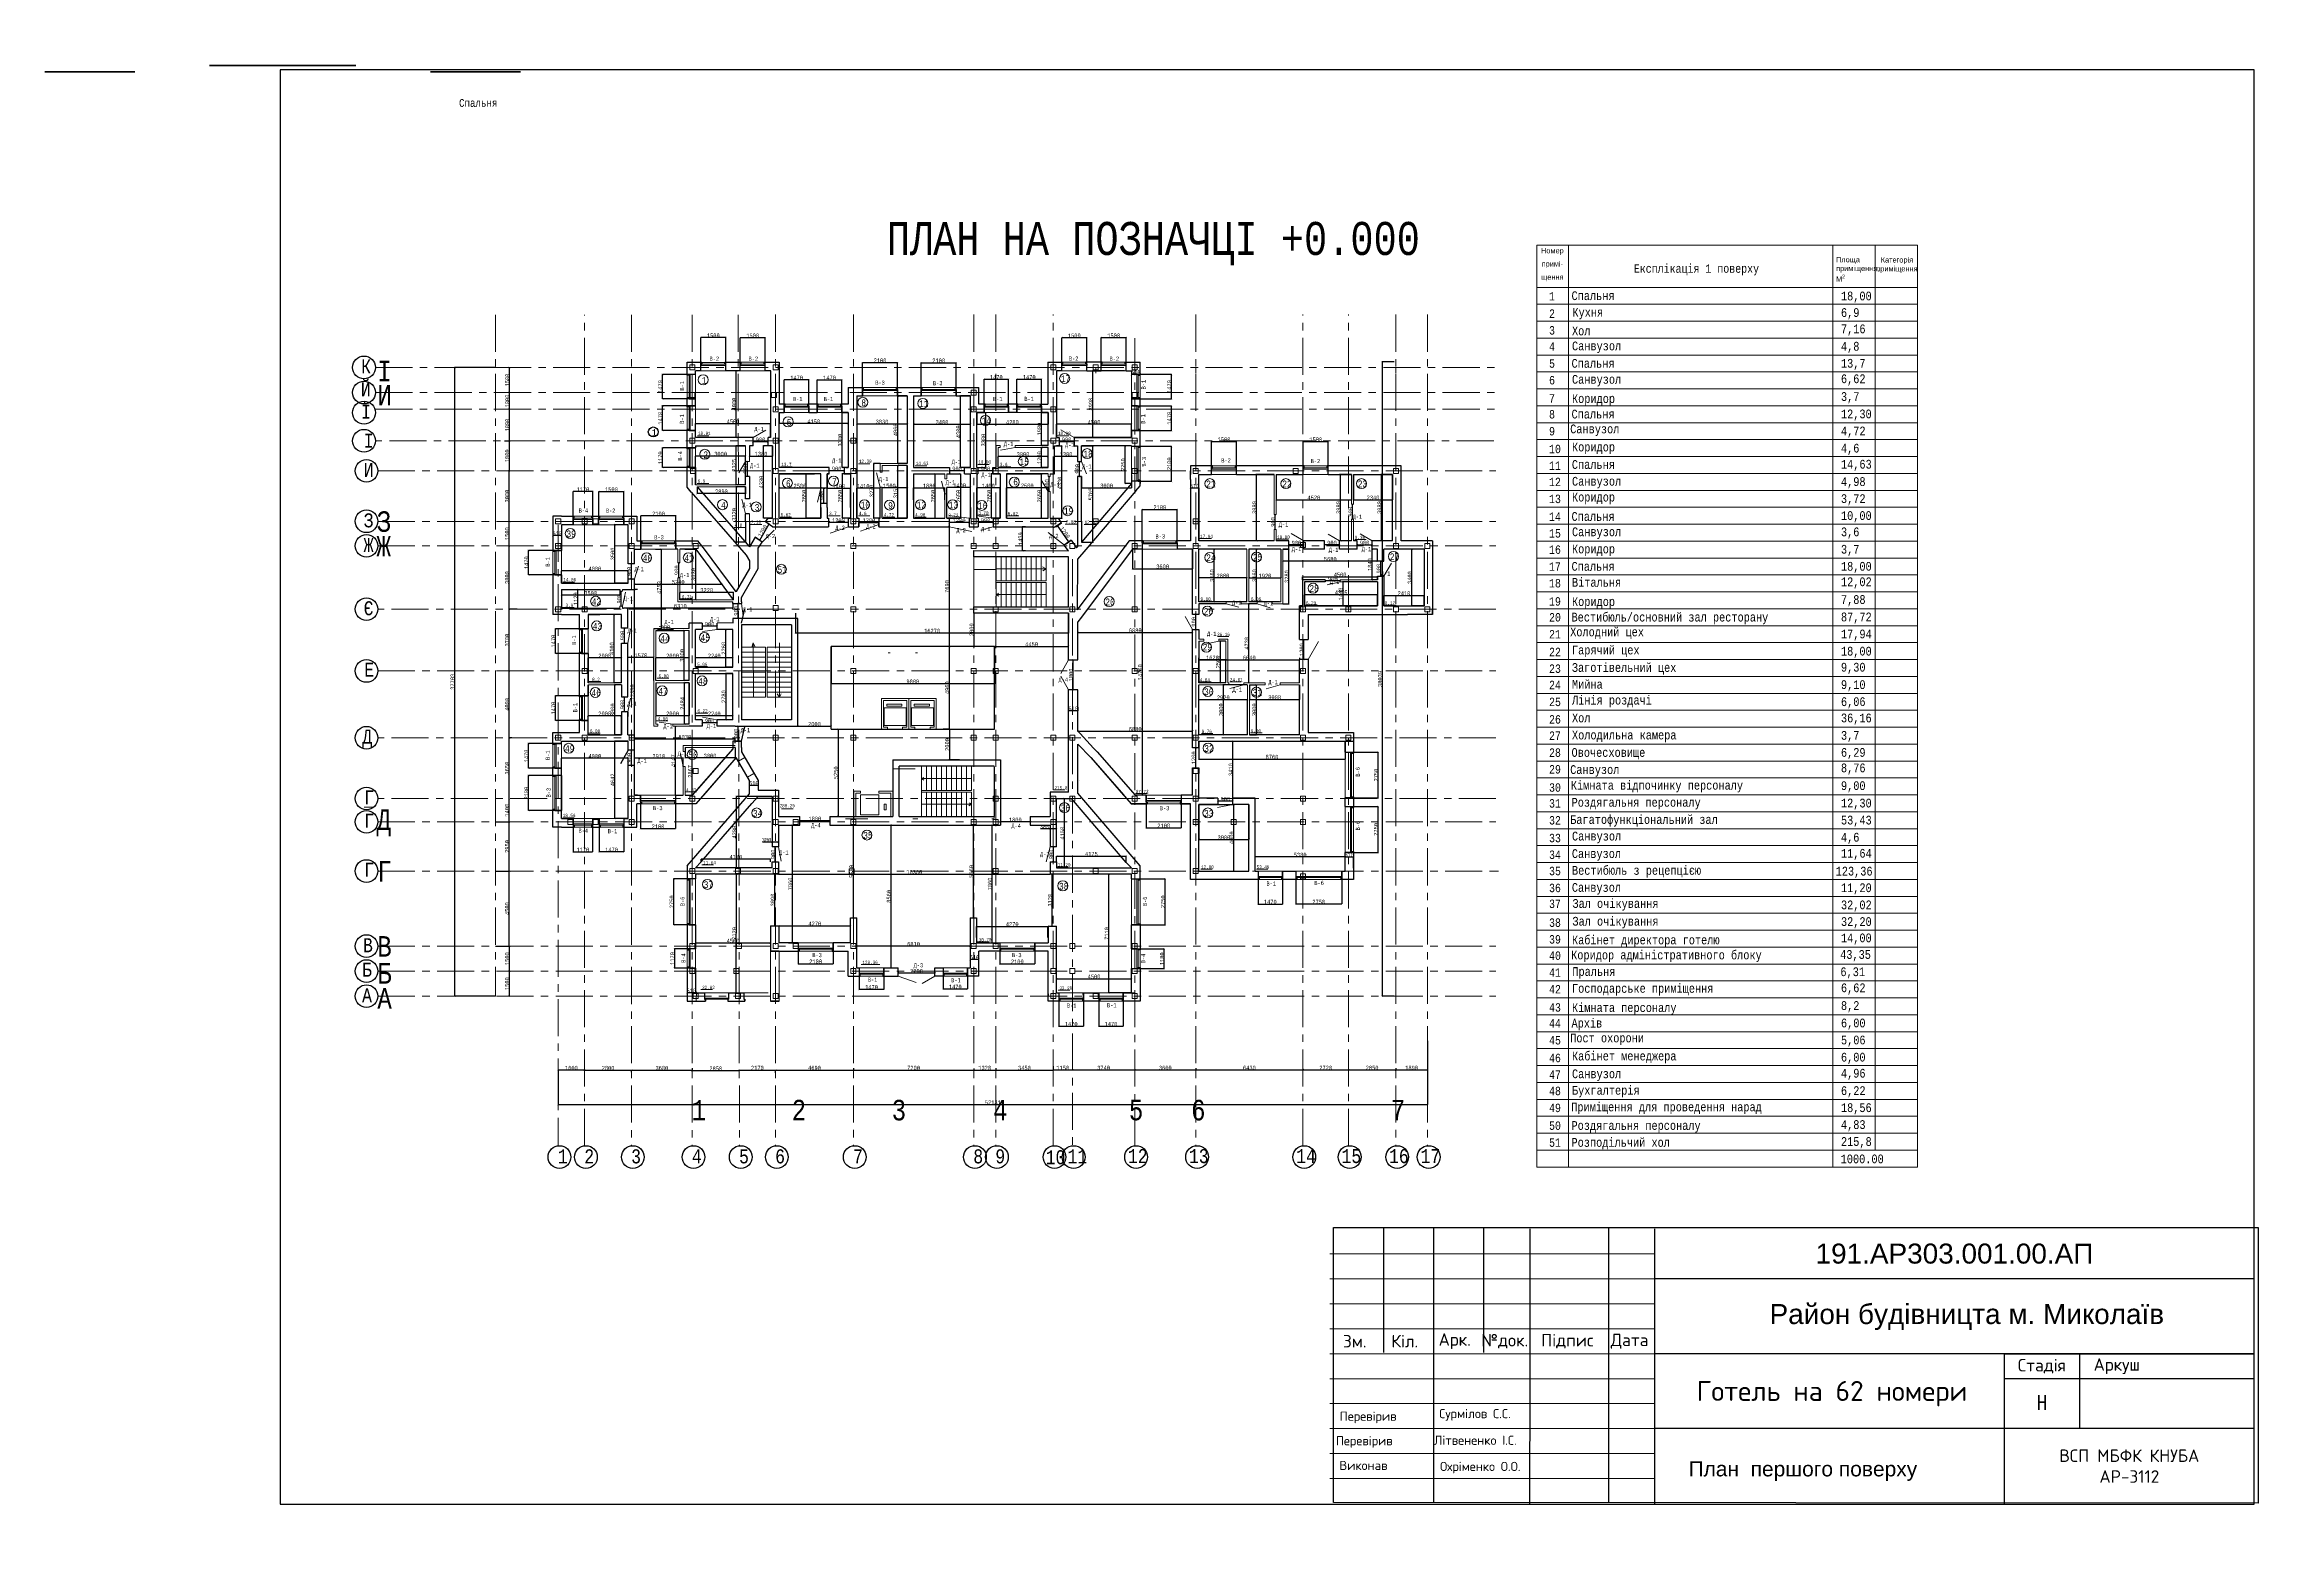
# Model space of a CAD drawing. Header units: millimetres. Extents: x -689206 to 4969298, y -1019800 to 703299.
# Drawn here: x 21409 to 155426, y -402920 to -313889 of the extents above; entities that cross this region are included whole.
import ezdxf

# ---------------------------------------------------------------- set-up
doc = ezdxf.new("R2010")
doc.units = ezdxf.units.MM
doc.linetypes.add('JIS_02_4.0', pattern=[5.5, 4, -1.5])
doc.linetypes.add('осеваяX2', pattern=[101.6, 63.5, -12.7, 12.7, -12.7])
doc.layers.add('внешняярамка', color=7, linetype='Continuous', lineweight=5, plot=False)
for name, color, linetype, lineweight in [('Відомість заповнення дверних та віконних прорізів', 7, 'Continuous', 5), ('несущие', 7, 'Continuous', 30), ('ОКНА', 250, 'Continuous', 20), ('ПЕРЕГОРОДКИ', 252, 'Continuous', 9), ('РАЗМЕРЫ', 7, 'Continuous', 9), ('сваи', 7, 'JIS_02_4.0', 30), ('Слой1', 7, 'Continuous', 30), ('стены', 7, 'Continuous', 20), ('Таблиця Експлікації приміщень', 7, 'Continuous', 5), ('Штамп', 7, 'Continuous', 5)]:
    doc.layers.add(name, color=color, linetype=linetype, lineweight=lineweight)
doc.layers.add('сетка', color=104, linetype='Continuous')
doc.layers.add('четотам', color=7, linetype='Continuous')
doc.styles.get("Standard").update_dxf_attribs({"font": 'arial.ttf'})
doc.styles.add('Аннотативный', font='isocteur.ttf', dxfattribs={"width": 0.7, "height": 250})
doc.dimstyles.new('Аннотативный', dxfattribs={"dimscale": 0, "dimtxt": 250, "dimasz": 100, "dimexe": 1.25, "dimexo": 0.625, "dimtad": 1, "dimdec": 0, "dimtxsty": 'Аннотативный', "dimblk": 'ARCHTICK', "dimcen": 2.5, "dimadec": 0, "dimazin": 0, "dimtfac": 1, "dimtdec": 0, "dimtmove": 0, "dimatfit": 3, "dimfxl": 1, "dimarcsym": 0})

# ---------------------------------------------------------------- blocks, each defined once
blk = doc.blocks.new('_ArchTick')
at = {"color": 0, "linetype": 'ByBlock', "const_width": 0.15}
blk.add_lwpolyline([(-0.5, -0.5), (0.5, 0.5)], dxfattribs=at)
blk = doc.blocks.new('*D1731')
at = {"layer": 'Defpoints', "color": 0, "lineweight": 20, "transparency": 16777216}
for p in [(69238, -335953), (69603, -335953), (69603, -339253)]:
    blk.add_point(p, dxfattribs=at)
at = {"layer": 'стены', "color": 0, "lineweight": -2, "transparency": 16777216}
for p, q in [((69602, -335953), (69237, -335953)), ((69238, -339253), (69238, -335953)), ((69602, -339253), (69237, -339253))]:
    blk.add_line(p, q, dxfattribs=at)
at = {"layer": 'стены', "color": 0, "lineweight": -2, "transparency": 16777216, "xscale": 100, "yscale": 100, "zscale": 100}
for p, rotation in [((69238, -335953), 90), ((69238, -339253), 270)]:
    blk.add_blockref('_ArchTick', p, dxfattribs=dict(at, rotation=rotation))
at = {"layer": 'стены', "color": 0, "lineweight": 5, "transparency": 16777216, "insert": (69113, -337603), "char_height": 250, "attachment_point": 5, "rotation": 90, "style": 'Аннотативный'}
blk.add_mtext('3300', dxfattribs=at)
blk = doc.blocks.new('*D1732')
at = {"layer": 'Defpoints', "color": 0, "lineweight": 20, "transparency": 16777216}
for p in [(65453, -335953), (69603, -335953), (65453, -336613)]:
    blk.add_point(p, dxfattribs=at)
at = {"layer": 'стены', "color": 0, "lineweight": -2, "transparency": 16777216}
for p, q in [((65453, -335954), (65453, -336614)), ((69603, -335954), (69603, -336614)), ((69603, -336613), (65453, -336613))]:
    blk.add_line(p, q, dxfattribs=at)
at = {"layer": 'стены', "color": 0, "lineweight": -2, "transparency": 16777216, "xscale": 100, "yscale": 100, "zscale": 100, "rotation": 180}
blk.add_blockref('_ArchTick', (65453, -336613), dxfattribs=at)
at = {"layer": 'стены', "color": 0, "lineweight": -2, "transparency": 16777216, "xscale": 100, "yscale": 100, "zscale": 100}
blk.add_blockref('_ArchTick', (69603, -336613), dxfattribs=at)
at = {"layer": 'стены', "color": 0, "lineweight": 5, "transparency": 16777216, "insert": (67528, -336487), "char_height": 250, "attachment_point": 5, "style": 'Аннотативный'}
blk.add_mtext('4150', dxfattribs=at)
blk = doc.blocks.new('*D1733')
at = {"layer": 'Defpoints', "color": 0, "lineweight": 20, "transparency": 16777216}
for p in [(70113, -336630), (73143, -336630), (73143, -336630)]:
    blk.add_point(p, dxfattribs=at)
at = {"layer": 'стены', "color": 0, "lineweight": -2, "transparency": 16777216}
for p, q in [((70113, -336629), (70113, -336629)), ((70113, -336630), (73143, -336630)), ((73143, -336629), (73143, -336629))]:
    blk.add_line(p, q, dxfattribs=at)
at = {"layer": 'стены', "color": 0, "lineweight": -2, "transparency": 16777216, "xscale": 100, "yscale": 100, "zscale": 100, "rotation": 180}
blk.add_blockref('_ArchTick', (70113, -336630), dxfattribs=at)
at = {"layer": 'стены', "color": 0, "lineweight": -2, "transparency": 16777216, "xscale": 100, "yscale": 100, "zscale": 100}
blk.add_blockref('_ArchTick', (73143, -336630), dxfattribs=at)
at = {"layer": 'стены', "color": 0, "lineweight": 5, "transparency": 16777216, "insert": (71628, -336504), "char_height": 250, "attachment_point": 5, "style": 'Аннотативный'}
blk.add_mtext('3030', dxfattribs=at)
blk = doc.blocks.new('*D1734')
at = {"layer": 'Defpoints', "color": 0, "lineweight": 20, "transparency": 16777216}
for p in [(72569, -334953), (73143, -334953), (73143, -339013)]:
    blk.add_point(p, dxfattribs=at)
at = {"layer": 'стены', "color": 0, "lineweight": -2, "transparency": 16777216}
for p, q in [((73142, -334953), (72567, -334953)), ((72569, -339013), (72569, -334953)), ((73142, -339013), (72567, -339013))]:
    blk.add_line(p, q, dxfattribs=at)
at = {"layer": 'стены', "color": 0, "lineweight": -2, "transparency": 16777216, "xscale": 100, "yscale": 100, "zscale": 100}
for p, rotation in [((72569, -334953), 90), ((72569, -339013), 270)]:
    blk.add_blockref('_ArchTick', p, dxfattribs=dict(at, rotation=rotation))
at = {"layer": 'стены', "color": 0, "lineweight": 5, "transparency": 16777216, "insert": (72443, -336983), "char_height": 250, "attachment_point": 5, "rotation": 90, "style": 'Аннотативный'}
blk.add_mtext('4060', dxfattribs=at)
blk = doc.blocks.new('*D1735')
at = {"layer": 'Defpoints', "color": 0, "lineweight": 20, "transparency": 16777216}
for p in [(68333, -340503), (68333, -341633), (69733, -341633)]:
    blk.add_point(p, dxfattribs=at)
at = {"layer": 'стены', "color": 0, "lineweight": -2, "transparency": 16777216}
for p, q in [((68333, -341633), (68333, -340502)), ((69733, -340503), (68333, -340503)), ((69733, -341633), (69733, -340502))]:
    blk.add_line(p, q, dxfattribs=at)
at = {"layer": 'стены', "color": 0, "lineweight": -2, "transparency": 16777216, "xscale": 100, "yscale": 100, "zscale": 100, "rotation": 180}
blk.add_blockref('_ArchTick', (68333, -340503), dxfattribs=at)
at = {"layer": 'стены', "color": 0, "lineweight": -2, "transparency": 16777216, "xscale": 100, "yscale": 100, "zscale": 100}
blk.add_blockref('_ArchTick', (69733, -340503), dxfattribs=at)
at = {"layer": 'стены', "color": 0, "lineweight": 5, "transparency": 16777216, "insert": (69033, -340377), "char_height": 250, "attachment_point": 5, "style": 'Аннотативный'}
blk.add_mtext('1400', dxfattribs=at)
blk = doc.blocks.new('*D1679')
at = {"layer": 'Defpoints', "color": 0, "lineweight": 20, "transparency": 16777216}
for p in [(73523, -336654), (76923, -336654), (76923, -336654)]:
    blk.add_point(p, dxfattribs=at)
at = {"layer": 'стены', "color": 0, "lineweight": -2, "transparency": 16777216}
for p, q in [((73523, -336654), (76923, -336654)), ((73523, -336655), (73523, -336655)), ((76923, -336653), (76923, -336653))]:
    blk.add_line(p, q, dxfattribs=at)
at = {"layer": 'стены', "color": 0, "lineweight": -2, "transparency": 16777216, "xscale": 100, "yscale": 100, "zscale": 100, "rotation": 180}
blk.add_blockref('_ArchTick', (73523, -336654), dxfattribs=at)
at = {"layer": 'стены', "color": 0, "lineweight": -2, "transparency": 16777216, "xscale": 100, "yscale": 100, "zscale": 100}
blk.add_blockref('_ArchTick', (76923, -336654), dxfattribs=at)
at = {"layer": 'стены', "color": 0, "lineweight": 5, "transparency": 16777216, "insert": (75223, -336528), "char_height": 250, "attachment_point": 5, "style": 'Аннотативный'}
blk.add_mtext('3400', dxfattribs=at)
blk = doc.blocks.new('*D1680')
at = {"layer": 'Defpoints', "color": 0, "lineweight": 20, "transparency": 16777216}
for p in [(76342, -334953), (76923, -334953), (76923, -339253)]:
    blk.add_point(p, dxfattribs=at)
at = {"layer": 'стены', "color": 0, "lineweight": -2, "transparency": 16777216}
for p, q in [((76922, -334953), (76341, -334953)), ((76342, -339253), (76342, -334953)), ((76922, -339253), (76341, -339253))]:
    blk.add_line(p, q, dxfattribs=at)
at = {"layer": 'стены', "color": 0, "lineweight": -2, "transparency": 16777216, "xscale": 100, "yscale": 100, "zscale": 100}
for p, rotation in [((76342, -334953), 90), ((76342, -339253), 270)]:
    blk.add_blockref('_ArchTick', p, dxfattribs=dict(at, rotation=rotation))
at = {"layer": 'стены', "color": 0, "lineweight": 5, "transparency": 16777216, "insert": (76216, -337103), "char_height": 250, "attachment_point": 5, "rotation": 90, "style": 'Аннотативный'}
blk.add_mtext('4300', dxfattribs=at)
blk = doc.blocks.new('*D1681')
at = {"layer": 'Defpoints', "color": 0, "lineweight": 20, "transparency": 16777216}
for p in [(73518, -341182), (75398, -340473), (75398, -341182)]:
    blk.add_point(p, dxfattribs=at)
at = {"layer": 'стены', "color": 0, "lineweight": -2, "transparency": 16777216}
for p, q in [((73518, -341181), (73518, -340472)), ((73518, -340473), (75398, -340473)), ((75398, -341181), (75398, -340472))]:
    blk.add_line(p, q, dxfattribs=at)
at = {"layer": 'стены', "color": 0, "lineweight": -2, "transparency": 16777216, "xscale": 100, "yscale": 100, "zscale": 100, "rotation": 180}
blk.add_blockref('_ArchTick', (73518, -340473), dxfattribs=at)
at = {"layer": 'стены', "color": 0, "lineweight": -2, "transparency": 16777216, "xscale": 100, "yscale": 100, "zscale": 100}
blk.add_blockref('_ArchTick', (75398, -340473), dxfattribs=at)
at = {"layer": 'стены', "color": 0, "lineweight": 5, "transparency": 16777216, "insert": (74458, -340347), "char_height": 250, "attachment_point": 5, "style": 'Аннотативный'}
blk.add_mtext('1880', dxfattribs=at)
blk = doc.blocks.new('*D1682')
at = {"layer": 'Defpoints', "color": 0, "lineweight": 20, "transparency": 16777216}
for p in [(82093, -369902), (86593, -369902), (86593, -369903)]:
    blk.add_point(p, dxfattribs=at)
at = {"layer": 'стены', "color": 0, "lineweight": -2, "transparency": 16777216}
for p, q in [((82093, -369901), (82093, -369901)), ((82093, -369902), (86593, -369902)), ((86593, -369903), (86593, -369901))]:
    blk.add_line(p, q, dxfattribs=at)
at = {"layer": 'стены', "color": 0, "lineweight": -2, "transparency": 16777216, "xscale": 100, "yscale": 100, "zscale": 100, "rotation": 180}
blk.add_blockref('_ArchTick', (82093, -369902), dxfattribs=at)
at = {"layer": 'стены', "color": 0, "lineweight": -2, "transparency": 16777216, "xscale": 100, "yscale": 100, "zscale": 100}
blk.add_blockref('_ArchTick', (86593, -369902), dxfattribs=at)
at = {"layer": 'стены', "color": 0, "lineweight": 5, "transparency": 16777216, "insert": (84343, -369776), "char_height": 250, "attachment_point": 5, "style": 'Аннотативный'}
blk.add_mtext('4500', dxfattribs=at)
blk = doc.blocks.new('*D1683')
at = {"layer": 'Defpoints', "color": 0, "lineweight": 30, "transparency": 16777216}
for p in [(66696, -360432), (66696, -360470), (68501, -360432)]:
    blk.add_point(p, dxfattribs=at)
at = {"layer": 'стены', "color": 0, "lineweight": -2, "transparency": 16777216}
for p, q in [((66696, -360470), (66696, -360431)), ((68501, -360432), (66696, -360432)), ((68501, -360432), (68501, -360431))]:
    blk.add_line(p, q, dxfattribs=at)
at = {"layer": 'стены', "color": 0, "lineweight": -2, "transparency": 16777216, "xscale": 100, "yscale": 100, "zscale": 100, "rotation": 180}
blk.add_blockref('_ArchTick', (66696, -360432), dxfattribs=at)
at = {"layer": 'стены', "color": 0, "lineweight": -2, "transparency": 16777216, "xscale": 100, "yscale": 100, "zscale": 100}
blk.add_blockref('_ArchTick', (68501, -360432), dxfattribs=at)
at = {"layer": 'стены', "color": 0, "lineweight": 5, "transparency": 16777216, "insert": (67598, -360307), "char_height": 250, "attachment_point": 5, "style": 'Аннотативный'}
blk.add_mtext('1800', dxfattribs=at)
blk = doc.blocks.new('*D1684')
at = {"layer": 'Defpoints', "color": 0, "lineweight": 20, "transparency": 16777216}
for p in [(69733, -366726), (65461, -367417), (69733, -367417)]:
    blk.add_point(p, dxfattribs=at)
at = {"layer": 'стены', "color": 0, "lineweight": -2, "transparency": 16777216}
for p, q in [((65461, -367417), (65461, -366725)), ((65461, -366726), (69733, -366726)), ((69733, -367417), (69733, -366725))]:
    blk.add_line(p, q, dxfattribs=at)
at = {"layer": 'стены', "color": 0, "lineweight": -2, "transparency": 16777216, "xscale": 100, "yscale": 100, "zscale": 100, "rotation": 180}
blk.add_blockref('_ArchTick', (65461, -366726), dxfattribs=at)
at = {"layer": 'стены', "color": 0, "lineweight": -2, "transparency": 16777216, "xscale": 100, "yscale": 100, "zscale": 100}
blk.add_blockref('_ArchTick', (69733, -366726), dxfattribs=at)
at = {"layer": 'стены', "color": 0, "lineweight": 5, "transparency": 16777216, "insert": (67597, -366601), "char_height": 250, "attachment_point": 5, "style": 'Аннотативный'}
blk.add_mtext('4270', dxfattribs=at)
blk = doc.blocks.new('*D1685')
at = {"layer": 'Defpoints', "color": 0, "lineweight": 20, "transparency": 16777216}
for p in [(81569, -366761), (77297, -367429), (81569, -367429)]:
    blk.add_point(p, dxfattribs=at)
at = {"layer": 'стены', "color": 0, "lineweight": -2, "transparency": 16777216}
for p, q in [((77297, -367428), (77297, -366760)), ((77297, -366761), (81569, -366761)), ((81569, -367428), (81569, -366760))]:
    blk.add_line(p, q, dxfattribs=at)
at = {"layer": 'стены', "color": 0, "lineweight": -2, "transparency": 16777216, "xscale": 100, "yscale": 100, "zscale": 100, "rotation": 180}
blk.add_blockref('_ArchTick', (77297, -366761), dxfattribs=at)
at = {"layer": 'стены', "color": 0, "lineweight": -2, "transparency": 16777216, "xscale": 100, "yscale": 100, "zscale": 100}
blk.add_blockref('_ArchTick', (81569, -366761), dxfattribs=at)
at = {"layer": 'стены', "color": 0, "lineweight": 5, "transparency": 16777216, "insert": (79433, -366636), "char_height": 250, "attachment_point": 5, "style": 'Аннотативный'}
blk.add_mtext('4270', dxfattribs=at)
blk = doc.blocks.new('*D1686')
at = {"layer": 'Defpoints', "color": 0, "lineweight": 20, "transparency": 16777216}
for p in [(60774, -362733), (60774, -362897), (64943, -362897)]:
    blk.add_point(p, dxfattribs=at)
at = {"layer": 'стены', "color": 0, "lineweight": -2, "transparency": 16777216}
for p, q in [((60774, -362896), (60774, -362732)), ((64943, -362733), (60774, -362733)), ((64943, -362896), (64943, -362732))]:
    blk.add_line(p, q, dxfattribs=at)
at = {"layer": 'стены', "color": 0, "lineweight": -2, "transparency": 16777216, "xscale": 100, "yscale": 100, "zscale": 100, "rotation": 180}
blk.add_blockref('_ArchTick', (60774, -362733), dxfattribs=at)
at = {"layer": 'стены', "color": 0, "lineweight": -2, "transparency": 16777216, "xscale": 100, "yscale": 100, "zscale": 100}
blk.add_blockref('_ArchTick', (64943, -362733), dxfattribs=at)
at = {"layer": 'стены', "color": 0, "lineweight": 5, "transparency": 16777216, "insert": (62858, -362607), "char_height": 250, "attachment_point": 5, "style": 'Аннотативный'}
blk.add_mtext('4170', dxfattribs=at)
blk = doc.blocks.new('*D1687')
at = {"layer": 'Defpoints', "color": 0, "lineweight": 20, "transparency": 16777216}
for p in [(82093, -362931), (86268, -362551), (86268, -362931)]:
    blk.add_point(p, dxfattribs=at)
at = {"layer": 'стены', "color": 0, "lineweight": -2, "transparency": 16777216}
for p, q in [((82093, -362931), (82093, -362550)), ((82093, -362551), (86268, -362551)), ((86268, -362931), (86268, -362550))]:
    blk.add_line(p, q, dxfattribs=at)
at = {"layer": 'стены', "color": 0, "lineweight": -2, "transparency": 16777216, "xscale": 100, "yscale": 100, "zscale": 100, "rotation": 180}
blk.add_blockref('_ArchTick', (82093, -362551), dxfattribs=at)
at = {"layer": 'стены', "color": 0, "lineweight": -2, "transparency": 16777216, "xscale": 100, "yscale": 100, "zscale": 100}
blk.add_blockref('_ArchTick', (86268, -362551), dxfattribs=at)
at = {"layer": 'стены', "color": 0, "lineweight": 5, "transparency": 16777216, "insert": (84180, -362425), "char_height": 250, "attachment_point": 5, "style": 'Аннотативный'}
blk.add_mtext('4175', dxfattribs=at)
blk = doc.blocks.new('*D1688')
at = {"layer": 'Defpoints', "color": 0, "lineweight": 20, "transparency": 16777216}
for p in [(96853, -345985), (101348, -345798), (101348, -345985)]:
    blk.add_point(p, dxfattribs=at)
at = {"layer": 'стены', "color": 0, "lineweight": -2, "transparency": 16777216}
for p, q in [((96853, -345984), (96853, -345796)), ((96853, -345798), (101348, -345798)), ((101348, -345984), (101348, -345796))]:
    blk.add_line(p, q, dxfattribs=at)
at = {"layer": 'стены', "color": 0, "lineweight": -2, "transparency": 16777216, "xscale": 100, "yscale": 100, "zscale": 100, "rotation": 180}
blk.add_blockref('_ArchTick', (96853, -345798), dxfattribs=at)
at = {"layer": 'стены', "color": 0, "lineweight": -2, "transparency": 16777216, "xscale": 100, "yscale": 100, "zscale": 100}
blk.add_blockref('_ArchTick', (101348, -345798), dxfattribs=at)
at = {"layer": 'стены', "color": 0, "lineweight": 5, "transparency": 16777216, "insert": (99100, -345672), "char_height": 250, "attachment_point": 5, "style": 'Аннотативный'}
blk.add_mtext('4500', dxfattribs=at)
blk = doc.blocks.new('*D1689')
at = {"layer": 'Defpoints', "color": 0, "lineweight": 20, "transparency": 16777216}
for p in [(101538, -344864), (101538, -344864), (101538, -345764)]:
    blk.add_point(p, dxfattribs=at)
at = {"layer": 'стены', "color": 0, "lineweight": -2, "transparency": 16777216}
for p, q in [((101538, -344864), (101539, -344864)), ((101538, -345764), (101538, -344864)), ((101538, -345764), (101539, -345764))]:
    blk.add_line(p, q, dxfattribs=at)
at = {"layer": 'стены', "color": 0, "lineweight": -2, "transparency": 16777216, "xscale": 100, "yscale": 100, "zscale": 100}
for p, rotation in [((101538, -344864), 90), ((101538, -345764), 270)]:
    blk.add_blockref('_ArchTick', p, dxfattribs=dict(at, rotation=rotation))
at = {"layer": 'стены', "color": 0, "lineweight": 5, "transparency": 16777216, "insert": (101412, -345314), "char_height": 250, "attachment_point": 5, "rotation": 90, "style": 'Аннотативный'}
blk.add_mtext('900', dxfattribs=at)
blk = doc.blocks.new('*D1690')
at = {"layer": 'Defpoints', "color": 0, "lineweight": 20, "transparency": 16777216}
for p in [(90632, -345866), (90632, -347306), (93512, -347306)]:
    blk.add_point(p, dxfattribs=at)
at = {"layer": 'стены', "color": 0, "lineweight": -2, "transparency": 16777216}
for p, q in [((90632, -347306), (90632, -345865)), ((93512, -345866), (90632, -345866)), ((93512, -347306), (93512, -345865))]:
    blk.add_line(p, q, dxfattribs=at)
at = {"layer": 'стены', "color": 0, "lineweight": -2, "transparency": 16777216, "xscale": 100, "yscale": 100, "zscale": 100, "rotation": 180}
blk.add_blockref('_ArchTick', (90632, -345866), dxfattribs=at)
at = {"layer": 'стены', "color": 0, "lineweight": -2, "transparency": 16777216, "xscale": 100, "yscale": 100, "zscale": 100}
blk.add_blockref('_ArchTick', (93512, -345866), dxfattribs=at)
at = {"layer": 'стены', "color": 0, "lineweight": 5, "transparency": 16777216, "insert": (92072, -345741), "char_height": 250, "attachment_point": 5, "style": 'Аннотативный'}
blk.add_mtext('2880', dxfattribs=at)
blk = doc.blocks.new('*D1691')
at = {"layer": 'Defpoints', "color": 0, "lineweight": 20, "transparency": 16777216}
for p in [(101348, -346105), (99263, -347543), (101348, -347543)]:
    blk.add_point(p, dxfattribs=at)
at = {"layer": 'стены', "color": 0, "lineweight": -2, "transparency": 16777216}
for p, q in [((101347, -346105), (99262, -346105)), ((99263, -346105), (99263, -347543)), ((101347, -347543), (99262, -347543))]:
    blk.add_line(p, q, dxfattribs=at)
at = {"layer": 'стены', "color": 0, "lineweight": -2, "transparency": 16777216, "xscale": 100, "yscale": 100, "zscale": 100}
for p, rotation in [((99263, -346105), 90), ((99263, -347543), 270)]:
    blk.add_blockref('_ArchTick', p, dxfattribs=dict(at, rotation=rotation))
at = {"layer": 'стены', "color": 0, "lineweight": 5, "transparency": 16777216, "insert": (99138, -346824), "char_height": 250, "attachment_point": 5, "rotation": 90, "style": 'Аннотативный'}
blk.add_mtext('1440', dxfattribs=at)
blk = doc.blocks.new('*D1692')
at = {"layer": 'Defpoints', "color": 0, "lineweight": 20, "transparency": 16777216}
for p in [(96973, -346873), (96973, -347543), (101348, -347543)]:
    blk.add_point(p, dxfattribs=at)
at = {"layer": 'стены', "color": 0, "lineweight": -2, "transparency": 16777216}
for p, q in [((96973, -347543), (96973, -346872)), ((101348, -346873), (96973, -346873)), ((101348, -347543), (101348, -346872))]:
    blk.add_line(p, q, dxfattribs=at)
at = {"layer": 'стены', "color": 0, "lineweight": -2, "transparency": 16777216, "xscale": 100, "yscale": 100, "zscale": 100, "rotation": 180}
blk.add_blockref('_ArchTick', (96973, -346873), dxfattribs=at)
at = {"layer": 'стены', "color": 0, "lineweight": -2, "transparency": 16777216, "xscale": 100, "yscale": 100, "zscale": 100}
blk.add_blockref('_ArchTick', (101348, -346873), dxfattribs=at)
at = {"layer": 'стены', "color": 0, "lineweight": 5, "transparency": 16777216, "insert": (99160, -346747), "char_height": 250, "attachment_point": 5, "style": 'Аннотативный'}
blk.add_mtext('4375', dxfattribs=at)
blk = doc.blocks.new('*D1693')
at = {"layer": 'Defpoints', "color": 0, "lineweight": 20, "transparency": 16777216}
for p in [(93510, -352273), (92092, -355273), (93553, -355273)]:
    blk.add_point(p, dxfattribs=at)
at = {"layer": 'стены', "color": 0, "lineweight": -2, "transparency": 16777216}
for p, q in [((93509, -352273), (92091, -352273)), ((92092, -352273), (92092, -355273)), ((93552, -355273), (92091, -355273))]:
    blk.add_line(p, q, dxfattribs=at)
at = {"layer": 'стены', "color": 0, "lineweight": -2, "transparency": 16777216, "xscale": 100, "yscale": 100, "zscale": 100}
for p, rotation in [((92092, -352273), 90), ((92092, -355273), 270)]:
    blk.add_blockref('_ArchTick', p, dxfattribs=dict(at, rotation=rotation))
at = {"layer": 'стены', "color": 0, "lineweight": 5, "transparency": 16777216, "insert": (91967, -353773), "char_height": 250, "attachment_point": 5, "rotation": 90, "style": 'Аннотативный'}
blk.add_mtext('3000', dxfattribs=at)
blk = doc.blocks.new('*D1694')
at = {"layer": 'Defpoints', "color": 0, "lineweight": 20, "transparency": 16777216}
for p in [(90632, -353169), (90632, -355273), (93553, -355273)]:
    blk.add_point(p, dxfattribs=at)
at = {"layer": 'стены', "color": 0, "lineweight": -2, "transparency": 16777216}
for p, q in [((90632, -355273), (90632, -353167)), ((93553, -353169), (90632, -353169)), ((93553, -355273), (93553, -353167))]:
    blk.add_line(p, q, dxfattribs=at)
at = {"layer": 'стены', "color": 0, "lineweight": -2, "transparency": 16777216, "xscale": 100, "yscale": 100, "zscale": 100, "rotation": 180}
blk.add_blockref('_ArchTick', (90632, -353169), dxfattribs=at)
at = {"layer": 'стены', "color": 0, "lineweight": -2, "transparency": 16777216, "xscale": 100, "yscale": 100, "zscale": 100}
blk.add_blockref('_ArchTick', (93553, -353169), dxfattribs=at)
at = {"layer": 'стены', "color": 0, "lineweight": 5, "transparency": 16777216, "insert": (92092, -353043), "char_height": 250, "attachment_point": 5, "style": 'Аннотативный'}
blk.add_mtext('2920', dxfattribs=at)
blk = doc.blocks.new('*D1695')
at = {"layer": 'Defpoints', "color": 0, "lineweight": 20, "transparency": 16777216}
for p in [(93673, -352273), (96673, -352273), (96673, -353155)]:
    blk.add_point(p, dxfattribs=at)
at = {"layer": 'стены', "color": 0, "lineweight": -2, "transparency": 16777216}
for p, q in [((93673, -352274), (93673, -353156)), ((96673, -352274), (96673, -353156)), ((93673, -353155), (96673, -353155))]:
    blk.add_line(p, q, dxfattribs=at)
at = {"layer": 'стены', "color": 0, "lineweight": -2, "transparency": 16777216, "xscale": 100, "yscale": 100, "zscale": 100, "rotation": 180}
blk.add_blockref('_ArchTick', (93673, -353155), dxfattribs=at)
at = {"layer": 'стены', "color": 0, "lineweight": -2, "transparency": 16777216, "xscale": 100, "yscale": 100, "zscale": 100}
blk.add_blockref('_ArchTick', (96673, -353155), dxfattribs=at)
at = {"layer": 'стены', "color": 0, "lineweight": 5, "transparency": 16777216, "insert": (95173, -353029), "char_height": 250, "attachment_point": 5, "style": 'Аннотативный'}
blk.add_mtext('3000', dxfattribs=at)
blk = doc.blocks.new('*D1696')
at = {"layer": 'Defpoints', "color": 0, "lineweight": 20, "transparency": 16777216}
for p in [(96928, -349564), (96928, -349564), (96928, -350764)]:
    blk.add_point(p, dxfattribs=at)
at = {"layer": 'стены', "color": 0, "lineweight": -2, "transparency": 16777216}
for p, q in [((96928, -350764), (96928, -349564)), ((96929, -349564), (96929, -349564)), ((96929, -350764), (96929, -350764))]:
    blk.add_line(p, q, dxfattribs=at)
at = {"layer": 'стены', "color": 0, "lineweight": -2, "transparency": 16777216, "xscale": 100, "yscale": 100, "zscale": 100}
for p, rotation in [((96928, -349564), 90), ((96928, -350764), 270)]:
    blk.add_blockref('_ArchTick', p, dxfattribs=dict(at, rotation=rotation))
at = {"layer": 'стены', "color": 0, "lineweight": 5, "transparency": 16777216, "insert": (96802, -350164), "char_height": 250, "attachment_point": 5, "rotation": 90, "style": 'Аннотативный'}
blk.add_mtext('1200', dxfattribs=at)
blk = doc.blocks.new('*D1697')
at = {"layer": 'Defpoints', "color": 0, "lineweight": 20, "transparency": 16777216}
for p in [(104134, -346914), (101728, -347543), (104134, -347543)]:
    blk.add_point(p, dxfattribs=at)
at = {"layer": 'стены', "color": 0, "lineweight": -2, "transparency": 16777216}
for p, q in [((101728, -347543), (101728, -346912)), ((101728, -346914), (104134, -346914)), ((104134, -347543), (104134, -346912))]:
    blk.add_line(p, q, dxfattribs=at)
at = {"layer": 'стены', "color": 0, "lineweight": -2, "transparency": 16777216, "xscale": 100, "yscale": 100, "zscale": 100, "rotation": 180}
blk.add_blockref('_ArchTick', (101728, -346914), dxfattribs=at)
at = {"layer": 'стены', "color": 0, "lineweight": -2, "transparency": 16777216, "xscale": 100, "yscale": 100, "zscale": 100}
blk.add_blockref('_ArchTick', (104134, -346914), dxfattribs=at)
at = {"layer": 'стены', "color": 0, "lineweight": 5, "transparency": 16777216, "insert": (102931, -346788), "char_height": 250, "attachment_point": 5, "style": 'Аннотативный'}
blk.add_mtext('2410', dxfattribs=at)
blk = doc.blocks.new('*D1698')
at = {"layer": 'Defpoints', "color": 0, "lineweight": 20, "transparency": 16777216}
for p in [(93632, -347426), (93632, -347426), (93649, -352153)]:
    blk.add_point(p, dxfattribs=at)
at = {"layer": 'стены', "color": 0, "lineweight": -2, "transparency": 16777216}
for p, q in [((93632, -352153), (93632, -347426)), ((93633, -347426), (93633, -347426)), ((93648, -352153), (93631, -352153))]:
    blk.add_line(p, q, dxfattribs=at)
at = {"layer": 'стены', "color": 0, "lineweight": -2, "transparency": 16777216, "xscale": 100, "yscale": 100, "zscale": 100}
for p, rotation in [((93632, -347426), 90), ((93632, -352153), 270)]:
    blk.add_blockref('_ArchTick', p, dxfattribs=dict(at, rotation=rotation))
at = {"layer": 'стены', "color": 0, "lineweight": 5, "transparency": 16777216, "insert": (93506, -349790), "char_height": 250, "attachment_point": 5, "rotation": 90, "style": 'Аннотативный'}
blk.add_mtext('4730', dxfattribs=at)
blk = doc.blocks.new('*D1699')
at = {"layer": 'Defpoints', "color": 0, "lineweight": 20, "transparency": 16777216}
for p in [(90632, -350653), (96673, -350653), (96673, -350777)]:
    blk.add_point(p, dxfattribs=at)
at = {"layer": 'стены', "color": 0, "lineweight": -2, "transparency": 16777216}
for p, q in [((90632, -350654), (90632, -350778)), ((90632, -350777), (96673, -350777)), ((96673, -350654), (96673, -350778))]:
    blk.add_line(p, q, dxfattribs=at)
at = {"layer": 'стены', "color": 0, "lineweight": -2, "transparency": 16777216, "xscale": 100, "yscale": 100, "zscale": 100, "rotation": 180}
blk.add_blockref('_ArchTick', (90632, -350777), dxfattribs=at)
at = {"layer": 'стены', "color": 0, "lineweight": -2, "transparency": 16777216, "xscale": 100, "yscale": 100, "zscale": 100}
blk.add_blockref('_ArchTick', (96673, -350777), dxfattribs=at)
at = {"layer": 'стены', "color": 0, "lineweight": 5, "transparency": 16777216, "insert": (93652, -350652), "char_height": 250, "attachment_point": 5, "style": 'Аннотативный'}
blk.add_mtext('6040', dxfattribs=at)
blk = doc.blocks.new('*D1700')
at = {"layer": 'Defpoints', "color": 0, "lineweight": 20, "transparency": 16777216}
for p in [(90442, -348053), (90452, -348053), (90442, -348953)]:
    blk.add_point(p, dxfattribs=at)
at = {"layer": 'стены', "color": 0, "lineweight": -2, "transparency": 16777216}
for p, q in [((90443, -348053), (90453, -348053)), ((90452, -348953), (90452, -348053)), ((90443, -348953), (90453, -348953))]:
    blk.add_line(p, q, dxfattribs=at)
at = {"layer": 'стены', "color": 0, "lineweight": -2, "transparency": 16777216, "xscale": 100, "yscale": 100, "zscale": 100}
for p, rotation in [((90452, -348053), 90), ((90452, -348953), 270)]:
    blk.add_blockref('_ArchTick', p, dxfattribs=dict(at, rotation=rotation))
at = {"layer": 'стены', "color": 0, "lineweight": 5, "transparency": 16777216, "insert": (90326, -348503), "char_height": 250, "attachment_point": 5, "rotation": 90, "style": 'Аннотативный'}
blk.add_mtext('900', dxfattribs=at)
blk = doc.blocks.new('*D1701')
at = {"layer": 'Defpoints', "color": 0, "lineweight": 20, "transparency": 16777216}
for p in [(90122, -340476), (90122, -340476), (90632, -340476)]:
    blk.add_point(p, dxfattribs=at)
at = {"layer": 'стены', "color": 0, "lineweight": -2, "transparency": 16777216}
for p, q in [((90122, -340476), (90122, -340475)), ((90632, -340476), (90122, -340476)), ((90632, -340476), (90632, -340475))]:
    blk.add_line(p, q, dxfattribs=at)
at = {"layer": 'стены', "color": 0, "lineweight": -2, "transparency": 16777216, "xscale": 100, "yscale": 100, "zscale": 100, "rotation": 180}
blk.add_blockref('_ArchTick', (90122, -340476), dxfattribs=at)
at = {"layer": 'стены', "color": 0, "lineweight": -2, "transparency": 16777216, "xscale": 100, "yscale": 100, "zscale": 100}
blk.add_blockref('_ArchTick', (90632, -340476), dxfattribs=at)
at = {"layer": 'стены', "color": 0, "lineweight": 25, "transparency": 16777216, "insert": (90377, -340351), "char_height": 250, "attachment_point": 5, "style": 'Аннотативный'}
blk.add_mtext('510', dxfattribs=at)
blk = doc.blocks.new('*D1702')
at = {"layer": 'Defpoints', "color": 0, "lineweight": 20, "transparency": 16777216}
for p in [(99395, -362731), (99905, -362594), (99905, -363271)]:
    blk.add_point(p, dxfattribs=at)
at = {"layer": 'стены', "color": 0, "lineweight": -2, "transparency": 16777216}
for p, q in [((99395, -362730), (99395, -362593)), ((99395, -362594), (99905, -362594)), ((99905, -363271), (99905, -362593))]:
    blk.add_line(p, q, dxfattribs=at)
at = {"layer": 'стены', "color": 0, "lineweight": -2, "transparency": 16777216, "xscale": 100, "yscale": 100, "zscale": 100, "rotation": 180}
blk.add_blockref('_ArchTick', (99395, -362594), dxfattribs=at)
at = {"layer": 'стены', "color": 0, "lineweight": -2, "transparency": 16777216, "xscale": 100, "yscale": 100, "zscale": 100}
blk.add_blockref('_ArchTick', (99905, -362594), dxfattribs=at)
at = {"layer": 'стены', "color": 0, "lineweight": 13, "transparency": 16777216, "insert": (99650, -362468), "char_height": 250, "attachment_point": 5, "style": 'Аннотативный'}
blk.add_mtext('510', dxfattribs=at)
blk = doc.blocks.new('*D1703')
at = {"layer": 'Defpoints', "color": 0, "lineweight": 0, "transparency": 16777216}
for p in [(82407, -331461), (82407, -333443), (83907, -333443)]:
    blk.add_point(p, dxfattribs=at)
at = {"layer": 'стены', "color": 0, "lineweight": -2, "transparency": 16777216}
for p, q in [((82407, -333443), (82407, -331459)), ((83907, -331461), (82407, -331461)), ((83907, -333443), (83907, -331459))]:
    blk.add_line(p, q, dxfattribs=at)
at = {"layer": 'стены', "color": 0, "lineweight": -2, "transparency": 16777216, "xscale": 100, "yscale": 100, "zscale": 100, "rotation": 180}
blk.add_blockref('_ArchTick', (82407, -331461), dxfattribs=at)
at = {"layer": 'стены', "color": 0, "lineweight": -2, "transparency": 16777216, "xscale": 100, "yscale": 100, "zscale": 100}
blk.add_blockref('_ArchTick', (83907, -331461), dxfattribs=at)
at = {"layer": 'стены', "color": 0, "lineweight": 5, "transparency": 16777216, "insert": (83157, -331335), "char_height": 250, "attachment_point": 5, "style": 'Аннотативный'}
blk.add_mtext('1500', dxfattribs=at)
blk = doc.blocks.new('*D1706')
at = {"layer": 'Defpoints', "color": 0, "lineweight": 0, "transparency": 16777216}
for p in [(77743, -333957), (77743, -335953), (79213, -335953)]:
    blk.add_point(p, dxfattribs=at)
at = {"layer": 'стены', "color": 0, "lineweight": -2, "transparency": 16777216}
for p, q in [((77743, -335953), (77743, -333956)), ((79213, -333957), (77743, -333957)), ((79213, -335953), (79213, -333956))]:
    blk.add_line(p, q, dxfattribs=at)
at = {"layer": 'стены', "color": 0, "lineweight": -2, "transparency": 16777216, "xscale": 100, "yscale": 100, "zscale": 100, "rotation": 180}
blk.add_blockref('_ArchTick', (77743, -333957), dxfattribs=at)
at = {"layer": 'стены', "color": 0, "lineweight": -2, "transparency": 16777216, "xscale": 100, "yscale": 100, "zscale": 100}
blk.add_blockref('_ArchTick', (79213, -333957), dxfattribs=at)
at = {"layer": 'стены', "color": 0, "lineweight": 5, "transparency": 16777216, "insert": (78478, -333831), "char_height": 250, "attachment_point": 5, "style": 'Аннотативный'}
blk.add_mtext('1470', dxfattribs=at)
blk = doc.blocks.new('*D1707')
at = {"layer": 'Defpoints', "color": 0, "lineweight": 0, "transparency": 16777216}
for p in [(72559, -332957), (70459, -334953), (72559, -334944)]:
    blk.add_point(p, dxfattribs=at)
at = {"layer": 'стены', "color": 0, "lineweight": -2, "transparency": 16777216}
for p, q in [((70459, -334953), (70459, -332956)), ((70459, -332957), (72559, -332957)), ((72559, -334943), (72559, -332956))]:
    blk.add_line(p, q, dxfattribs=at)
at = {"layer": 'стены', "color": 0, "lineweight": -2, "transparency": 16777216, "xscale": 100, "yscale": 100, "zscale": 100, "rotation": 180}
blk.add_blockref('_ArchTick', (70459, -332957), dxfattribs=at)
at = {"layer": 'стены', "color": 0, "lineweight": -2, "transparency": 16777216, "xscale": 100, "yscale": 100, "zscale": 100}
blk.add_blockref('_ArchTick', (72559, -332957), dxfattribs=at)
at = {"layer": 'стены', "color": 0, "lineweight": 5, "transparency": 16777216, "insert": (71509, -332831), "char_height": 250, "attachment_point": 5, "style": 'Аннотативный'}
blk.add_mtext('2100', dxfattribs=at)
blk = doc.blocks.new('*D1708')
at = {"layer": 'Defpoints', "color": 0, "lineweight": 0, "transparency": 16777216}
for p in [(65764, -333991), (65764, -335953), (67234, -335953)]:
    blk.add_point(p, dxfattribs=at)
at = {"layer": 'стены', "color": 0, "lineweight": -2, "transparency": 16777216}
for p, q in [((65764, -335953), (65764, -333989)), ((67234, -333991), (65764, -333991)), ((67234, -335953), (67234, -333989))]:
    blk.add_line(p, q, dxfattribs=at)
at = {"layer": 'стены', "color": 0, "lineweight": -2, "transparency": 16777216, "xscale": 100, "yscale": 100, "zscale": 100, "rotation": 180}
blk.add_blockref('_ArchTick', (65764, -333991), dxfattribs=at)
at = {"layer": 'стены', "color": 0, "lineweight": -2, "transparency": 16777216, "xscale": 100, "yscale": 100, "zscale": 100}
blk.add_blockref('_ArchTick', (67234, -333991), dxfattribs=at)
at = {"layer": 'стены', "color": 0, "lineweight": 5, "transparency": 16777216, "insert": (66499, -333865), "char_height": 250, "attachment_point": 5, "style": 'Аннотативный'}
blk.add_mtext('1470', dxfattribs=at)
blk = doc.blocks.new('*D1709')
at = {"layer": 'Defpoints', "color": 0, "lineweight": 0, "transparency": 16777216}
for p in [(60757, -331457), (60757, -333443), (62257, -333443)]:
    blk.add_point(p, dxfattribs=at)
at = {"layer": 'стены', "color": 0, "lineweight": -2, "transparency": 16777216}
for p, q in [((60757, -333443), (60757, -331456)), ((62257, -331457), (60757, -331457)), ((62257, -333443), (62257, -331456))]:
    blk.add_line(p, q, dxfattribs=at)
at = {"layer": 'стены', "color": 0, "lineweight": -2, "transparency": 16777216, "xscale": 100, "yscale": 100, "zscale": 100, "rotation": 180}
blk.add_blockref('_ArchTick', (60757, -331457), dxfattribs=at)
at = {"layer": 'стены', "color": 0, "lineweight": -2, "transparency": 16777216, "xscale": 100, "yscale": 100, "zscale": 100}
blk.add_blockref('_ArchTick', (62257, -331457), dxfattribs=at)
at = {"layer": 'стены', "color": 0, "lineweight": 5, "transparency": 16777216, "insert": (61507, -331331), "char_height": 250, "attachment_point": 5, "style": 'Аннотативный'}
blk.add_mtext('1500', dxfattribs=at)
blk = doc.blocks.new('*D1710')
at = {"layer": 'Defpoints', "color": 0, "lineweight": 20, "transparency": 16777216}
for p in [(83372, -349147), (90252, -349147), (90252, -349147)]:
    blk.add_point(p, dxfattribs=at)
at = {"layer": 'стены', "color": 0, "lineweight": -2, "transparency": 16777216}
for p, q in [((83372, -349147), (83372, -349146)), ((83372, -349147), (90252, -349147)), ((90252, -349147), (90252, -349146))]:
    blk.add_line(p, q, dxfattribs=at)
at = {"layer": 'стены', "color": 0, "lineweight": -2, "transparency": 16777216, "xscale": 100, "yscale": 100, "zscale": 100, "rotation": 180}
blk.add_blockref('_ArchTick', (83372, -349147), dxfattribs=at)
at = {"layer": 'стены', "color": 0, "lineweight": -2, "transparency": 16777216, "xscale": 100, "yscale": 100, "zscale": 100}
blk.add_blockref('_ArchTick', (90252, -349147), dxfattribs=at)
at = {"layer": 'стены', "color": 0, "lineweight": 5, "transparency": 16777216, "insert": (86812, -349022), "char_height": 250, "attachment_point": 5, "style": 'Аннотативный'}
blk.add_mtext('6880', dxfattribs=at)
blk = doc.blocks.new('*D1704')
at = {"layer": 'Defpoints', "color": 0, "lineweight": 20, "transparency": 16777216}
for p in [(52403, -345445), (52403, -346175), (56403, -346175)]:
    blk.add_point(p, dxfattribs=at)
at = {"layer": 'стены', "color": 0, "lineweight": -2, "transparency": 16777216}
for p, q in [((52403, -346175), (52403, -345444)), ((56403, -345445), (52403, -345445)), ((56403, -346175), (56403, -345444))]:
    blk.add_line(p, q, dxfattribs=at)
at = {"layer": 'стены', "color": 0, "lineweight": -2, "transparency": 16777216, "xscale": 100, "yscale": 100, "zscale": 100, "rotation": 180}
blk.add_blockref('_ArchTick', (52403, -345445), dxfattribs=at)
at = {"layer": 'стены', "color": 0, "lineweight": -2, "transparency": 16777216, "xscale": 100, "yscale": 100, "zscale": 100}
blk.add_blockref('_ArchTick', (56403, -345445), dxfattribs=at)
at = {"layer": 'стены', "color": 0, "lineweight": 5, "transparency": 16777216, "insert": (54403, -345320), "char_height": 250, "attachment_point": 5, "style": 'Аннотативный'}
blk.add_mtext('4000', dxfattribs=at)
blk = doc.blocks.new('*D1705')
at = {"layer": 'Defpoints', "color": 0, "lineweight": 20, "transparency": 16777216}
for p in [(55605, -342675), (56403, -342675), (56403, -346175)]:
    blk.add_point(p, dxfattribs=at)
at = {"layer": 'стены', "color": 0, "lineweight": -2, "transparency": 16777216}
for p, q in [((56403, -342675), (55603, -342675)), ((55605, -346175), (55605, -342675)), ((56403, -346175), (55603, -346175))]:
    blk.add_line(p, q, dxfattribs=at)
at = {"layer": 'стены', "color": 0, "lineweight": -2, "transparency": 16777216, "xscale": 100, "yscale": 100, "zscale": 100}
for p, rotation in [((55605, -342675), 90), ((55605, -346175), 270)]:
    blk.add_blockref('_ArchTick', p, dxfattribs=dict(at, rotation=rotation))
at = {"layer": 'стены', "color": 0, "lineweight": 5, "transparency": 16777216, "insert": (55479, -344425), "char_height": 250, "attachment_point": 5, "rotation": 90, "style": 'Аннотативный'}
blk.add_mtext('3500', dxfattribs=at)
blk = doc.blocks.new('*D1716')
at = {"layer": 'Defpoints', "color": 0, "lineweight": 20, "transparency": 16777216}
for p in [(55603, -352275), (55993, -352275), (55993, -355275)]:
    blk.add_point(p, dxfattribs=at)
at = {"layer": 'стены', "color": 0, "lineweight": -2, "transparency": 16777216}
for p, q in [((55992, -352275), (55602, -352275)), ((55603, -355275), (55603, -352275)), ((55992, -355275), (55602, -355275))]:
    blk.add_line(p, q, dxfattribs=at)
at = {"layer": 'стены', "color": 0, "lineweight": -2, "transparency": 16777216, "xscale": 100, "yscale": 100, "zscale": 100}
for p, rotation in [((55603, -352275), 90), ((55603, -355275), 270)]:
    blk.add_blockref('_ArchTick', p, dxfattribs=dict(at, rotation=rotation))
at = {"layer": 'стены', "color": 0, "lineweight": 5, "transparency": 16777216, "insert": (55478, -353775), "char_height": 250, "attachment_point": 5, "rotation": 90, "style": 'Аннотативный'}
blk.add_mtext('3000', dxfattribs=at)
blk = doc.blocks.new('*D1717')
at = {"layer": 'Defpoints', "color": 0, "lineweight": 20, "transparency": 16777216}
for p in [(56593, -345029), (56593, -345029), (56593, -345929)]:
    blk.add_point(p, dxfattribs=at)
at = {"layer": 'стены', "color": 0, "lineweight": -2, "transparency": 16777216}
for p, q in [((56593, -345929), (56593, -345029)), ((56594, -345029), (56595, -345029)), ((56594, -345929), (56595, -345929))]:
    blk.add_line(p, q, dxfattribs=at)
at = {"layer": 'стены', "color": 0, "lineweight": -2, "transparency": 16777216, "xscale": 100, "yscale": 100, "zscale": 100}
for p, rotation in [((56593, -345029), 90), ((56593, -345929), 270)]:
    blk.add_blockref('_ArchTick', p, dxfattribs=dict(at, rotation=rotation))
at = {"layer": 'стены', "color": 0, "lineweight": 5, "transparency": 16777216, "insert": (56468, -345479), "char_height": 250, "attachment_point": 5, "rotation": 90, "style": 'Аннотативный'}
blk.add_mtext('900', dxfattribs=at)
blk = doc.blocks.new('*D1718')
at = {"layer": 'Defpoints', "color": 0, "lineweight": 20, "transparency": 16777216}
for p in [(59779, -352151), (60063, -352151), (60063, -354635)]:
    blk.add_point(p, dxfattribs=at)
at = {"layer": 'стены', "color": 0, "lineweight": -2, "transparency": 16777216}
for p, q in [((60062, -352151), (59778, -352151)), ((59779, -354635), (59779, -352151)), ((60062, -354635), (59778, -354635))]:
    blk.add_line(p, q, dxfattribs=at)
at = {"layer": 'стены', "color": 0, "lineweight": -2, "transparency": 16777216, "xscale": 100, "yscale": 100, "zscale": 100}
for p, rotation in [((59779, -352151), 90), ((59779, -354635), 270)]:
    blk.add_blockref('_ArchTick', p, dxfattribs=dict(at, rotation=rotation))
at = {"layer": 'стены', "color": 0, "lineweight": 5, "transparency": 16777216, "insert": (59654, -353393), "char_height": 250, "attachment_point": 5, "rotation": 90, "style": 'Аннотативный'}
blk.add_mtext('2484', dxfattribs=at)
blk = doc.blocks.new('*D1719')
at = {"layer": 'Defpoints', "color": 0, "lineweight": 20, "transparency": 16777216}
for p in [(58190, -349015), (59754, -349015), (60063, -352015)]:
    blk.add_point(p, dxfattribs=at)
at = {"layer": 'стены', "color": 0, "lineweight": -2, "transparency": 16777216}
for p, q in [((58191, -349015), (59756, -349015)), ((59754, -352015), (59754, -349015)), ((60062, -352015), (59753, -352015))]:
    blk.add_line(p, q, dxfattribs=at)
at = {"layer": 'стены', "color": 0, "lineweight": -2, "transparency": 16777216, "xscale": 100, "yscale": 100, "zscale": 100}
for p, rotation in [((59754, -349015), 90), ((59754, -352015), 270)]:
    blk.add_blockref('_ArchTick', p, dxfattribs=dict(at, rotation=rotation))
at = {"layer": 'стены', "color": 0, "lineweight": 5, "transparency": 16777216, "insert": (59629, -350515), "char_height": 250, "attachment_point": 5, "rotation": 90, "style": 'Аннотативный'}
blk.add_mtext('3000', dxfattribs=at)
blk = doc.blocks.new('*D1720')
at = {"layer": 'Defpoints', "color": 0, "lineweight": 20, "transparency": 16777216}
for p in [(58063, -350663), (58063, -352015), (60063, -352015)]:
    blk.add_point(p, dxfattribs=at)
at = {"layer": 'стены', "color": 0, "lineweight": -2, "transparency": 16777216}
for p, q in [((58063, -352015), (58063, -350662)), ((60063, -350663), (58063, -350663)), ((60063, -352015), (60063, -350662))]:
    blk.add_line(p, q, dxfattribs=at)
at = {"layer": 'стены', "color": 0, "lineweight": -2, "transparency": 16777216, "xscale": 100, "yscale": 100, "zscale": 100, "rotation": 180}
blk.add_blockref('_ArchTick', (58063, -350663), dxfattribs=at)
at = {"layer": 'стены', "color": 0, "lineweight": -2, "transparency": 16777216, "xscale": 100, "yscale": 100, "zscale": 100}
blk.add_blockref('_ArchTick', (60063, -350663), dxfattribs=at)
at = {"layer": 'стены', "color": 0, "lineweight": 5, "transparency": 16777216, "insert": (59063, -350537), "char_height": 250, "attachment_point": 5, "style": 'Аннотативный'}
blk.add_mtext('2000', dxfattribs=at)
blk = doc.blocks.new('*D1721')
at = {"layer": 'Defpoints', "color": 0, "lineweight": 20, "transparency": 16777216}
for p in [(55553, -348055), (55993, -348055), (55993, -352155)]:
    blk.add_point(p, dxfattribs=at)
at = {"layer": 'стены', "color": 0, "lineweight": -2, "transparency": 16777216}
for p, q in [((55992, -348055), (55551, -348055)), ((55553, -352155), (55553, -348055)), ((55992, -352155), (55551, -352155))]:
    blk.add_line(p, q, dxfattribs=at)
at = {"layer": 'стены', "color": 0, "lineweight": -2, "transparency": 16777216, "xscale": 100, "yscale": 100, "zscale": 100}
for p, rotation in [((55553, -348055), 90), ((55553, -352155), 270)]:
    blk.add_blockref('_ArchTick', p, dxfattribs=dict(at, rotation=rotation))
at = {"layer": 'стены', "color": 0, "lineweight": 5, "transparency": 16777216, "insert": (55427, -350105), "char_height": 250, "attachment_point": 5, "rotation": 90, "style": 'Аннотативный'}
blk.add_mtext('4100', dxfattribs=at)
blk = doc.blocks.new('*D1722')
at = {"layer": 'Defpoints', "color": 0, "lineweight": 20, "transparency": 16777216}
for p in [(53993, -350663), (53993, -352155), (55993, -352155)]:
    blk.add_point(p, dxfattribs=at)
at = {"layer": 'стены', "color": 0, "lineweight": -2, "transparency": 16777216}
for p, q in [((53993, -352155), (53993, -350662)), ((55993, -350663), (53993, -350663)), ((55993, -352155), (55993, -350662))]:
    blk.add_line(p, q, dxfattribs=at)
at = {"layer": 'стены', "color": 0, "lineweight": -2, "transparency": 16777216, "xscale": 100, "yscale": 100, "zscale": 100, "rotation": 180}
blk.add_blockref('_ArchTick', (53993, -350663), dxfattribs=at)
at = {"layer": 'стены', "color": 0, "lineweight": -2, "transparency": 16777216, "xscale": 100, "yscale": 100, "zscale": 100}
blk.add_blockref('_ArchTick', (55993, -350663), dxfattribs=at)
at = {"layer": 'стены', "color": 0, "lineweight": 5, "transparency": 16777216, "insert": (54993, -350537), "char_height": 250, "attachment_point": 5, "style": 'Аннотативный'}
blk.add_mtext('2000', dxfattribs=at)
blk = doc.blocks.new('*D1723')
at = {"layer": 'Defpoints', "color": 0, "lineweight": 20, "transparency": 16777216}
for p in [(56373, -350644), (56373, -352015), (57943, -352015)]:
    blk.add_point(p, dxfattribs=at)
at = {"layer": 'стены', "color": 0, "lineweight": -2, "transparency": 16777216}
for p, q in [((56373, -352015), (56373, -350642)), ((57943, -350644), (56373, -350644)), ((57943, -352015), (57943, -350642))]:
    blk.add_line(p, q, dxfattribs=at)
at = {"layer": 'стены', "color": 0, "lineweight": -2, "transparency": 16777216, "xscale": 100, "yscale": 100, "zscale": 100, "rotation": 180}
blk.add_blockref('_ArchTick', (56373, -350644), dxfattribs=at)
at = {"layer": 'стены', "color": 0, "lineweight": -2, "transparency": 16777216, "xscale": 100, "yscale": 100, "zscale": 100}
blk.add_blockref('_ArchTick', (57943, -350644), dxfattribs=at)
at = {"layer": 'стены', "color": 0, "lineweight": 5, "transparency": 16777216, "insert": (57158, -350518), "char_height": 250, "attachment_point": 5, "style": 'Аннотативный'}
blk.add_mtext('1570', dxfattribs=at)
blk = doc.blocks.new('*D1724')
at = {"layer": 'Defpoints', "color": 0, "lineweight": 20, "transparency": 16777216}
for p in [(56783, -356682), (56783, -357179), (59693, -357179)]:
    blk.add_point(p, dxfattribs=at)
at = {"layer": 'стены', "color": 0, "lineweight": -2, "transparency": 16777216}
for p, q in [((56783, -357178), (56783, -356681)), ((59693, -356682), (56783, -356682)), ((59693, -357178), (59693, -356681))]:
    blk.add_line(p, q, dxfattribs=at)
at = {"layer": 'стены', "color": 0, "lineweight": -2, "transparency": 16777216, "xscale": 100, "yscale": 100, "zscale": 100, "rotation": 180}
blk.add_blockref('_ArchTick', (56783, -356682), dxfattribs=at)
at = {"layer": 'стены', "color": 0, "lineweight": -2, "transparency": 16777216, "xscale": 100, "yscale": 100, "zscale": 100}
blk.add_blockref('_ArchTick', (59693, -356682), dxfattribs=at)
at = {"layer": 'стены', "color": 0, "lineweight": 5, "transparency": 16777216, "insert": (58238, -356557), "char_height": 250, "attachment_point": 5, "style": 'Аннотативный'}
blk.add_mtext('2910', dxfattribs=at)
blk = doc.blocks.new('*D1711')
at = {"layer": 'Defpoints', "color": 0, "lineweight": 20, "transparency": 16777216}
for p in [(63003, -354755), (63003, -354755), (63003, -355655)]:
    blk.add_point(p, dxfattribs=at)
at = {"layer": 'стены', "color": 0, "lineweight": -2, "transparency": 16777216}
for p, q in [((63003, -354755), (63004, -354755)), ((63003, -355655), (63003, -354755)), ((63003, -355655), (63004, -355655))]:
    blk.add_line(p, q, dxfattribs=at)
at = {"layer": 'стены', "color": 0, "lineweight": -2, "transparency": 16777216, "xscale": 100, "yscale": 100, "zscale": 100}
for p, rotation in [((63003, -354755), 90), ((63003, -355655), 270)]:
    blk.add_blockref('_ArchTick', p, dxfattribs=dict(at, rotation=rotation))
at = {"layer": 'стены', "color": 0, "lineweight": 5, "transparency": 16777216, "insert": (62877, -355205), "char_height": 250, "attachment_point": 5, "rotation": 90, "style": 'Аннотативный'}
blk.add_mtext('900', dxfattribs=at)
blk = doc.blocks.new('*D1712')
at = {"layer": 'Defpoints', "color": 0, "lineweight": 20, "transparency": 16777216}
for p in [(56593, -356204), (56593, -356204), (56593, -357104)]:
    blk.add_point(p, dxfattribs=at)
at = {"layer": 'стены', "color": 0, "lineweight": -2, "transparency": 16777216}
for p, q in [((56593, -357104), (56593, -356204)), ((56594, -356204), (56595, -356204)), ((56594, -357104), (56595, -357104))]:
    blk.add_line(p, q, dxfattribs=at)
at = {"layer": 'стены', "color": 0, "lineweight": -2, "transparency": 16777216, "xscale": 100, "yscale": 100, "zscale": 100}
for p, rotation in [((56593, -356204), 90), ((56593, -357104), 270)]:
    blk.add_blockref('_ArchTick', p, dxfattribs=dict(at, rotation=rotation))
at = {"layer": 'стены', "color": 0, "lineweight": 5, "transparency": 16777216, "insert": (56468, -356654), "char_height": 250, "attachment_point": 5, "rotation": 90, "style": 'Аннотативный'}
blk.add_mtext('900', dxfattribs=at)
blk = doc.blocks.new('*D1713')
at = {"layer": 'Defpoints', "color": 0, "lineweight": 5, "transparency": 16777216}
for p in [(56783, -355536), (56783, -355915), (62813, -355785)]:
    blk.add_point(p, dxfattribs=at)
at = {"layer": 'стены', "color": 0, "lineweight": -2, "transparency": 16777216}
for p, q in [((56783, -355915), (56783, -355535)), ((62813, -355536), (56783, -355536)), ((62813, -355785), (62813, -355535))]:
    blk.add_line(p, q, dxfattribs=at)
at = {"layer": 'стены', "color": 0, "lineweight": -2, "transparency": 16777216, "xscale": 100, "yscale": 100, "zscale": 100, "rotation": 180}
blk.add_blockref('_ArchTick', (56783, -355536), dxfattribs=at)
at = {"layer": 'стены', "color": 0, "lineweight": -2, "transparency": 16777216, "xscale": 100, "yscale": 100, "zscale": 100}
blk.add_blockref('_ArchTick', (62813, -355536), dxfattribs=at)
at = {"layer": 'стены', "color": 0, "lineweight": 5, "transparency": 16777216, "insert": (59798, -355411), "char_height": 250, "attachment_point": 5, "style": 'Аннотативный'}
blk.add_mtext('6030', dxfattribs=at)
blk = doc.blocks.new('*D1714')
at = {"layer": 'Defpoints', "color": 0, "lineweight": 20, "transparency": 16777216}
for p in [(77303, -335953), (81583, -335953), (81583, -336654)]:
    blk.add_point(p, dxfattribs=at)
at = {"layer": 'РАЗМЕРЫ', "color": 0, "lineweight": -2, "transparency": 16777216}
for p, q in [((77303, -335954), (77303, -336655)), ((81583, -335954), (81583, -336655)), ((77303, -336654), (81583, -336654))]:
    blk.add_line(p, q, dxfattribs=at)
at = {"layer": 'РАЗМЕРЫ', "color": 0, "lineweight": -2, "transparency": 16777216, "xscale": 100, "yscale": 100, "zscale": 100, "rotation": 180}
blk.add_blockref('_ArchTick', (77303, -336654), dxfattribs=at)
at = {"layer": 'РАЗМЕРЫ', "color": 0, "lineweight": -2, "transparency": 16777216, "xscale": 100, "yscale": 100, "zscale": 100}
blk.add_blockref('_ArchTick', (81583, -336654), dxfattribs=at)
at = {"layer": 'РАЗМЕРЫ', "color": 0, "lineweight": 5, "transparency": 16777216, "insert": (79443, -336528), "char_height": 250, "attachment_point": 5, "style": 'Аннотативный'}
blk.add_mtext('4280', dxfattribs=at)
blk = doc.blocks.new('*D1715')
at = {"layer": 'Defpoints', "color": 0, "lineweight": 0, "transparency": 16777216}
for p in [(58457, -335552), (60443, -335552), (60443, -337023)]:
    blk.add_point(p, dxfattribs=at)
at = {"layer": 'РАЗМЕРЫ', "color": 0, "lineweight": -2, "transparency": 16777216}
for p, q in [((60442, -335552), (58456, -335552)), ((58457, -337023), (58457, -335552)), ((60442, -337023), (58456, -337023))]:
    blk.add_line(p, q, dxfattribs=at)
at = {"layer": 'РАЗМЕРЫ', "color": 0, "lineweight": -2, "transparency": 16777216, "xscale": 100, "yscale": 100, "zscale": 100}
for p, rotation in [((58457, -335552), 90), ((58457, -337023), 270)]:
    blk.add_blockref('_ArchTick', p, dxfattribs=dict(at, rotation=rotation))
at = {"layer": 'РАЗМЕРЫ', "color": 0, "lineweight": 5, "transparency": 16777216, "insert": (58331, -336288), "char_height": 250, "attachment_point": 5, "rotation": 90, "style": 'Аннотативный'}
blk.add_mtext('1470', dxfattribs=at)
blk = doc.blocks.new('*D1725')
at = {"layer": 'Defpoints', "color": 0, "lineweight": 0, "transparency": 16777216}
for p in [(86593, -335552), (88982, -335552), (86593, -337022)]:
    blk.add_point(p, dxfattribs=at)
at = {"layer": 'РАЗМЕРЫ', "color": 0, "lineweight": -2, "transparency": 16777216}
for p, q in [((86593, -335552), (88983, -335552)), ((88982, -337022), (88982, -335552)), ((86593, -337022), (88983, -337022))]:
    blk.add_line(p, q, dxfattribs=at)
at = {"layer": 'РАЗМЕРЫ', "color": 0, "lineweight": -2, "transparency": 16777216, "xscale": 100, "yscale": 100, "zscale": 100}
for p, rotation in [((88982, -335552), 90), ((88982, -337022), 270)]:
    blk.add_blockref('_ArchTick', p, dxfattribs=dict(at, rotation=rotation))
at = {"layer": 'РАЗМЕРЫ', "color": 0, "lineweight": 5, "transparency": 16777216, "insert": (88856, -336287), "char_height": 250, "attachment_point": 5, "rotation": 90, "style": 'Аннотативный'}
blk.add_mtext('1470', dxfattribs=at)
blk = doc.blocks.new('*D1726')
at = {"layer": 'Defpoints', "color": 0, "lineweight": 0, "transparency": 16777216}
for p in [(86593, -333654), (88982, -333654), (86593, -335124)]:
    blk.add_point(p, dxfattribs=at)
at = {"layer": 'РАЗМЕРЫ', "color": 0, "lineweight": -2, "transparency": 16777216}
for p, q in [((86593, -333654), (88983, -333654)), ((88982, -335124), (88982, -333654)), ((86593, -335124), (88983, -335124))]:
    blk.add_line(p, q, dxfattribs=at)
at = {"layer": 'РАЗМЕРЫ', "color": 0, "lineweight": -2, "transparency": 16777216, "xscale": 100, "yscale": 100, "zscale": 100}
for p, rotation in [((88982, -333654), 90), ((88982, -335124), 270)]:
    blk.add_blockref('_ArchTick', p, dxfattribs=dict(at, rotation=rotation))
at = {"layer": 'РАЗМЕРЫ', "color": 0, "lineweight": 5, "transparency": 16777216, "insert": (88856, -334389), "char_height": 250, "attachment_point": 5, "rotation": 90, "style": 'Аннотативный'}
blk.add_mtext('1470', dxfattribs=at)
blk = doc.blocks.new('*D1727')
at = {"layer": 'Defpoints', "color": 0, "lineweight": 20, "transparency": 16777216}
for p in [(59241, -354755), (59241, -354755), (59241, -358903)]:
    blk.add_point(p, dxfattribs=at)
at = {"layer": 'РАЗМЕРЫ', "color": 0, "lineweight": -2, "transparency": 16777216}
for p, q in [((59241, -358903), (59241, -354755)), ((59242, -354755), (59243, -354755)), ((59242, -358903), (59243, -358903))]:
    blk.add_line(p, q, dxfattribs=at)
at = {"layer": 'РАЗМЕРЫ', "color": 0, "lineweight": -2, "transparency": 16777216, "xscale": 100, "yscale": 100, "zscale": 100}
for p, rotation in [((59241, -354755), 90), ((59241, -358903), 270)]:
    blk.add_blockref('_ArchTick', p, dxfattribs=dict(at, rotation=rotation))
at = {"layer": 'РАЗМЕРЫ', "color": 0, "lineweight": 5, "transparency": 16777216, "insert": (59116, -356829), "char_height": 250, "attachment_point": 5, "rotation": 90, "style": 'Аннотативный'}
blk.add_mtext('4147', dxfattribs=at)
blk = doc.blocks.new('*D1728')
at = {"layer": 'Defpoints', "color": 0, "lineweight": 20, "transparency": 16777216}
for p in [(56783, -346555), (56962, -346555), (56962, -358903)]:
    blk.add_point(p, dxfattribs=at)
at = {"layer": 'РАЗМЕРЫ', "color": 0, "lineweight": -2, "transparency": 16777216}
for p, q in [((56962, -346555), (56782, -346555)), ((56783, -358903), (56783, -346555)), ((56962, -358903), (56782, -358903))]:
    blk.add_line(p, q, dxfattribs=at)
at = {"layer": 'РАЗМЕРЫ', "color": 0, "lineweight": -2, "transparency": 16777216, "xscale": 100, "yscale": 100, "zscale": 100}
for p, rotation in [((56783, -346555), 90), ((56783, -358903), 270)]:
    blk.add_blockref('_ArchTick', p, dxfattribs=dict(at, rotation=rotation))
at = {"layer": 'РАЗМЕРЫ', "color": 0, "lineweight": 5, "transparency": 16777216, "insert": (56658, -352729), "char_height": 250, "attachment_point": 5, "rotation": 90, "style": 'Аннотативный'}
blk.add_mtext('12350', dxfattribs=at)
blk = doc.blocks.new('*D1729')
at = {"layer": 'Defpoints', "color": 0, "lineweight": 20, "transparency": 16777216}
for p in [(62887, -333443), (62987, -333443), (62987, -337443)]:
    blk.add_point(p, dxfattribs=at)
at = {"layer": 'РАЗМЕРЫ', "color": 0, "lineweight": -2, "transparency": 16777216}
for p, q in [((62986, -333443), (62885, -333443)), ((62887, -337443), (62887, -333443)), ((62986, -337443), (62885, -337443))]:
    blk.add_line(p, q, dxfattribs=at)
at = {"layer": 'РАЗМЕРЫ', "color": 0, "lineweight": -2, "transparency": 16777216, "xscale": 100, "yscale": 100, "zscale": 100}
for p, rotation in [((62887, -333443), 90), ((62887, -337443), 270)]:
    blk.add_blockref('_ArchTick', p, dxfattribs=dict(at, rotation=rotation))
at = {"layer": 'РАЗМЕРЫ', "color": 0, "lineweight": 5, "transparency": 16777216, "insert": (62761, -335443), "char_height": 250, "attachment_point": 5, "rotation": 90, "style": 'Аннотативный'}
blk.add_mtext('4000', dxfattribs=at)
blk = doc.blocks.new('*D1730')
at = {"layer": 'Defpoints', "color": 0, "lineweight": 20, "transparency": 16777216}
for p in [(60443, -337443), (64943, -336614), (64943, -337443)]:
    blk.add_point(p, dxfattribs=at)
at = {"layer": 'РАЗМЕРЫ', "color": 0, "lineweight": -2, "transparency": 16777216}
for p, q in [((60443, -337443), (60443, -336613)), ((60443, -336614), (64943, -336614)), ((64943, -337443), (64943, -336613))]:
    blk.add_line(p, q, dxfattribs=at)
at = {"layer": 'РАЗМЕРЫ', "color": 0, "lineweight": -2, "transparency": 16777216, "xscale": 100, "yscale": 100, "zscale": 100, "rotation": 180}
blk.add_blockref('_ArchTick', (60443, -336614), dxfattribs=at)
at = {"layer": 'РАЗМЕРЫ', "color": 0, "lineweight": -2, "transparency": 16777216, "xscale": 100, "yscale": 100, "zscale": 100}
blk.add_blockref('_ArchTick', (64943, -336614), dxfattribs=at)
at = {"layer": 'РАЗМЕРЫ', "color": 0, "lineweight": 5, "transparency": 16777216, "insert": (62693, -336489), "char_height": 250, "attachment_point": 5, "style": 'Аннотативный'}
blk.add_mtext('4500', dxfattribs=at)
blk = doc.blocks.new('*D1736')
at = {"layer": 'Defpoints', "color": 0, "lineweight": 20, "transparency": 16777216}
for p in [(83593, -337953), (84275, -337953), (83593, -343718)]:
    blk.add_point(p, dxfattribs=at)
at = {"layer": 'РАЗМЕРЫ', "color": 0, "lineweight": -2, "transparency": 16777216}
for p, q in [((83593, -337953), (84277, -337953)), ((84275, -343718), (84275, -337953)), ((83593, -343718), (84277, -343718))]:
    blk.add_line(p, q, dxfattribs=at)
at = {"layer": 'РАЗМЕРЫ', "color": 0, "lineweight": -2, "transparency": 16777216, "xscale": 100, "yscale": 100, "zscale": 100}
for p, rotation in [((84275, -337953), 90), ((84275, -343718), 270)]:
    blk.add_blockref('_ArchTick', p, dxfattribs=dict(at, rotation=rotation))
at = {"layer": 'РАЗМЕРЫ', "color": 0, "lineweight": 5, "transparency": 16777216, "insert": (84150, -340836), "char_height": 250, "attachment_point": 5, "rotation": 90, "style": 'Аннотативный'}
blk.add_mtext('5765', dxfattribs=at)
blk = doc.blocks.new('*D1737')
at = {"layer": 'Defpoints', "color": 0, "lineweight": 20, "transparency": 16777216}
for p in [(86211, -337951), (86593, -337951), (86593, -340201)]:
    blk.add_point(p, dxfattribs=at)
at = {"layer": 'РАЗМЕРЫ', "color": 0, "lineweight": -2, "transparency": 16777216}
for p, q in [((86592, -337951), (86210, -337951)), ((86211, -340201), (86211, -337951)), ((86592, -340201), (86210, -340201))]:
    blk.add_line(p, q, dxfattribs=at)
at = {"layer": 'РАЗМЕРЫ', "color": 0, "lineweight": -2, "transparency": 16777216, "xscale": 100, "yscale": 100, "zscale": 100}
for p, rotation in [((86211, -337951), 90), ((86211, -340201), 270)]:
    blk.add_blockref('_ArchTick', p, dxfattribs=dict(at, rotation=rotation))
at = {"layer": 'РАЗМЕРЫ', "color": 0, "lineweight": 5, "transparency": 16777216, "insert": (86086, -339076), "char_height": 250, "attachment_point": 5, "rotation": 90, "style": 'Аннотативный'}
blk.add_mtext('2250', dxfattribs=at)
blk = doc.blocks.new('*D1738')
at = {"layer": 'Defpoints', "color": 0, "lineweight": 20, "transparency": 16777216}
for p in [(90632, -359447), (93632, -359447), (93632, -361557)]:
    blk.add_point(p, dxfattribs=at)
at = {"layer": 'РАЗМЕРЫ', "color": 0, "lineweight": -2, "transparency": 16777216}
for p, q in [((90632, -359448), (90632, -361559)), ((93632, -359448), (93632, -361559)), ((90632, -361557), (93632, -361557))]:
    blk.add_line(p, q, dxfattribs=at)
at = {"layer": 'РАЗМЕРЫ', "color": 0, "lineweight": -2, "transparency": 16777216, "xscale": 100, "yscale": 100, "zscale": 100, "rotation": 180}
blk.add_blockref('_ArchTick', (90632, -361557), dxfattribs=at)
at = {"layer": 'РАЗМЕРЫ', "color": 0, "lineweight": -2, "transparency": 16777216, "xscale": 100, "yscale": 100, "zscale": 100}
blk.add_blockref('_ArchTick', (93632, -361557), dxfattribs=at)
at = {"layer": 'РАЗМЕРЫ', "color": 0, "lineweight": 5, "transparency": 16777216, "insert": (92132, -361432), "char_height": 250, "attachment_point": 5, "style": 'Аннотативный'}
blk.add_mtext('3000', dxfattribs=at)
blk = doc.blocks.new('*D1739')
at = {"layer": 'Defpoints', "color": 0, "lineweight": 20, "transparency": 16777216}
for p in [(90632, -359447), (92723, -359447), (90632, -363447)]:
    blk.add_point(p, dxfattribs=at)
at = {"layer": 'РАЗМЕРЫ', "color": 0, "lineweight": -2, "transparency": 16777216}
for p, q in [((90633, -359447), (92725, -359447)), ((92723, -363447), (92723, -359447)), ((90633, -363447), (92725, -363447))]:
    blk.add_line(p, q, dxfattribs=at)
at = {"layer": 'РАЗМЕРЫ', "color": 0, "lineweight": -2, "transparency": 16777216, "xscale": 100, "yscale": 100, "zscale": 100}
for p, rotation in [((92723, -359447), 90), ((92723, -363447), 270)]:
    blk.add_blockref('_ArchTick', p, dxfattribs=dict(at, rotation=rotation))
at = {"layer": 'РАЗМЕРЫ', "color": 0, "lineweight": 5, "transparency": 16777216, "insert": (92598, -361447), "char_height": 250, "attachment_point": 5, "rotation": 90, "style": 'Аннотативный'}
blk.add_mtext('4000', dxfattribs=at)
blk = doc.blocks.new('*D1740')
at = {"layer": 'Defpoints', "color": 0, "lineweight": 20, "transparency": 16777216}
for p in [(94012, -362602), (94012, -363447), (99395, -363447)]:
    blk.add_point(p, dxfattribs=at)
at = {"layer": 'РАЗМЕРЫ', "color": 0, "lineweight": -2, "transparency": 16777216}
for p, q in [((94012, -363447), (94012, -362600)), ((99395, -362602), (94012, -362602)), ((99395, -363447), (99395, -362600))]:
    blk.add_line(p, q, dxfattribs=at)
at = {"layer": 'РАЗМЕРЫ', "color": 0, "lineweight": -2, "transparency": 16777216, "xscale": 100, "yscale": 100, "zscale": 100, "rotation": 180}
blk.add_blockref('_ArchTick', (94012, -362602), dxfattribs=at)
at = {"layer": 'РАЗМЕРЫ', "color": 0, "lineweight": -2, "transparency": 16777216, "xscale": 100, "yscale": 100, "zscale": 100}
blk.add_blockref('_ArchTick', (99395, -362602), dxfattribs=at)
at = {"layer": 'РАЗМЕРЫ', "color": 0, "lineweight": 5, "transparency": 16777216, "insert": (96704, -362476), "char_height": 250, "attachment_point": 5, "style": 'Аннотативный'}
blk.add_mtext('5380', dxfattribs=at)
blk = doc.blocks.new('*D1741')
at = {"layer": 'Defpoints', "color": 0, "lineweight": 20, "transparency": 16777216}
for p in [(92668, -355653), (92668, -355653), (92668, -359067)]:
    blk.add_point(p, dxfattribs=at)
at = {"layer": 'РАЗМЕРЫ', "color": 0, "lineweight": -2, "transparency": 16777216}
for p, q in [((92668, -359067), (92668, -355653)), ((92669, -355653), (92670, -355653)), ((92669, -359067), (92670, -359067))]:
    blk.add_line(p, q, dxfattribs=at)
at = {"layer": 'РАЗМЕРЫ', "color": 0, "lineweight": -2, "transparency": 16777216, "xscale": 100, "yscale": 100, "zscale": 100}
for p, rotation in [((92668, -355653), 90), ((92668, -359067), 270)]:
    blk.add_blockref('_ArchTick', p, dxfattribs=dict(at, rotation=rotation))
at = {"layer": 'РАЗМЕРЫ', "color": 0, "lineweight": 5, "transparency": 16777216, "insert": (92543, -357360), "char_height": 250, "attachment_point": 5, "rotation": 90, "style": 'Аннотативный'}
blk.add_mtext('3410', dxfattribs=at)
blk = doc.blocks.new('*D1756')
at = {"layer": 'Defpoints', "color": 0, "lineweight": 0, "transparency": 16777216}
for p in [(58457, -338074), (60443, -338074), (60443, -339244)]:
    blk.add_point(p, dxfattribs=at)
at = {"layer": 'ОКНА', "color": 0, "lineweight": -2, "transparency": 16777216}
for p, q in [((60442, -338074), (58456, -338074)), ((58457, -339244), (58457, -338074)), ((60442, -339244), (58456, -339244))]:
    blk.add_line(p, q, dxfattribs=at)
at = {"layer": 'ОКНА', "color": 0, "lineweight": -2, "transparency": 16777216, "xscale": 100, "yscale": 100, "zscale": 100}
for p, rotation in [((58457, -338074), 90), ((58457, -339244), 270)]:
    blk.add_blockref('_ArchTick', p, dxfattribs=dict(at, rotation=rotation))
at = {"layer": 'ОКНА', "color": 0, "lineweight": 5, "transparency": 16777216, "insert": (58331, -338659), "char_height": 250, "attachment_point": 5, "rotation": 90, "style": 'Аннотативный'}
blk.add_mtext('1170', dxfattribs=at)
blk = doc.blocks.new('*D1757')
at = {"layer": 'Defpoints', "color": 0, "lineweight": 20, "transparency": 16777216}
for p in [(79083, -339633), (81189, -339633), (79083, -342283)]:
    blk.add_point(p, dxfattribs=at)
at = {"layer": 'ОКНА', "color": 0, "lineweight": -2, "transparency": 16777216}
for p, q in [((79083, -339633), (81190, -339633)), ((81189, -342283), (81189, -339633)), ((79083, -342283), (81190, -342283))]:
    blk.add_line(p, q, dxfattribs=at)
at = {"layer": 'ОКНА', "color": 0, "lineweight": -2, "transparency": 16777216, "xscale": 100, "yscale": 100, "zscale": 100}
for p, rotation in [((81189, -339633), 90), ((81189, -342283), 270)]:
    blk.add_blockref('_ArchTick', p, dxfattribs=dict(at, rotation=rotation))
at = {"layer": 'ОКНА', "color": 0, "lineweight": 5, "transparency": 16777216, "insert": (81063, -340958), "char_height": 250, "attachment_point": 5, "rotation": 90, "style": 'Аннотативный'}
blk.add_mtext('2650', dxfattribs=at)
blk = doc.blocks.new('*D1758')
at = {"layer": 'Defpoints', "color": 0, "lineweight": 20, "transparency": 16777216}
for p in [(79083, -340463), (79083, -342283), (81583, -342283)]:
    blk.add_point(p, dxfattribs=at)
at = {"layer": 'ОКНА', "color": 0, "lineweight": -2, "transparency": 16777216}
for p, q in [((79083, -342282), (79083, -340462)), ((81583, -340463), (79083, -340463)), ((81583, -342282), (81583, -340462))]:
    blk.add_line(p, q, dxfattribs=at)
at = {"layer": 'ОКНА', "color": 0, "lineweight": -2, "transparency": 16777216, "xscale": 100, "yscale": 100, "zscale": 100, "rotation": 180}
blk.add_blockref('_ArchTick', (79083, -340463), dxfattribs=at)
at = {"layer": 'ОКНА', "color": 0, "lineweight": -2, "transparency": 16777216, "xscale": 100, "yscale": 100, "zscale": 100}
blk.add_blockref('_ArchTick', (81583, -340463), dxfattribs=at)
at = {"layer": 'ОКНА', "color": 0, "lineweight": 5, "transparency": 16777216, "insert": (80333, -340337), "char_height": 250, "attachment_point": 5, "style": 'Аннотативный'}
blk.add_mtext('2500', dxfattribs=at)
blk = doc.blocks.new('*D1759')
at = {"layer": 'Defpoints', "color": 0, "lineweight": 20, "transparency": 16777216}
for p in [(62902, -363630), (62902, -363630), (62887, -370747)]:
    blk.add_point(p, dxfattribs=at)
at = {"layer": 'ОКНА', "color": 0, "lineweight": -2, "transparency": 16777216}
for p, q in [((62887, -370747), (62902, -363630)), ((62902, -363630), (62903, -363630)), ((62888, -370747), (62889, -370747))]:
    blk.add_line(p, q, dxfattribs=at)
at = {"layer": 'ОКНА', "color": 0, "lineweight": -2, "transparency": 16777216, "xscale": 100, "yscale": 100, "zscale": 100}
for p, rotation in [((62902, -363630), 89.88563864919588), ((62887, -370747), 269.8856386491959)]:
    blk.add_blockref('_ArchTick', p, dxfattribs=dict(at, rotation=rotation))
at = {"layer": 'ОКНА', "color": 0, "lineweight": 5, "transparency": 16777216, "insert": (62769, -367189), "char_height": 250, "attachment_point": 5, "rotation": 89.88564, "style": 'Аннотативный'}
blk.add_mtext('7120', dxfattribs=at)
blk = doc.blocks.new('*D1760')
at = {"layer": 'Defpoints', "color": 0, "lineweight": 20, "transparency": 16777216}
for p in [(60443, -367385), (64943, -367385), (64943, -367758)]:
    blk.add_point(p, dxfattribs=at)
at = {"layer": 'ОКНА', "color": 0, "lineweight": -2, "transparency": 16777216}
for p, q in [((60443, -367385), (60443, -367759)), ((60443, -367758), (64943, -367758)), ((64943, -367385), (64943, -367759))]:
    blk.add_line(p, q, dxfattribs=at)
at = {"layer": 'ОКНА', "color": 0, "lineweight": -2, "transparency": 16777216, "xscale": 100, "yscale": 100, "zscale": 100, "rotation": 180}
blk.add_blockref('_ArchTick', (60443, -367758), dxfattribs=at)
at = {"layer": 'ОКНА', "color": 0, "lineweight": -2, "transparency": 16777216, "xscale": 100, "yscale": 100, "zscale": 100}
blk.add_blockref('_ArchTick', (64943, -367758), dxfattribs=at)
at = {"layer": 'ОКНА', "color": 0, "lineweight": 5, "transparency": 16777216, "insert": (62693, -367632), "char_height": 250, "attachment_point": 5, "style": 'Аннотативный'}
blk.add_mtext('4500', dxfattribs=at)
blk = doc.blocks.new('*D1761')
at = {"layer": 'Defpoints', "color": 0, "lineweight": 20, "transparency": 16777216}
for p in [(58035, -344145), (58392, -344145), (58035, -348895)]:
    blk.add_point(p, dxfattribs=at)
at = {"layer": 'ПЕРЕГОРОДКИ', "color": 0, "lineweight": -2, "transparency": 16777216}
for p, q in [((58036, -344145), (58394, -344145)), ((58392, -348895), (58392, -344145)), ((58036, -348895), (58394, -348895))]:
    blk.add_line(p, q, dxfattribs=at)
at = {"layer": 'ПЕРЕГОРОДКИ', "color": 0, "lineweight": -2, "transparency": 16777216, "xscale": 100, "yscale": 100, "zscale": 100}
for p, rotation in [((58392, -344145), 90), ((58392, -348895), 270)]:
    blk.add_blockref('_ArchTick', p, dxfattribs=dict(at, rotation=rotation))
at = {"layer": 'ПЕРЕГОРОДКИ', "color": 0, "lineweight": 5, "transparency": 16777216, "insert": (58267, -346444), "char_height": 250, "attachment_point": 5, "rotation": 90, "style": 'Аннотативный'}
blk.add_mtext('4750', dxfattribs=at)
blk = doc.blocks.new('*D1762')
at = {"layer": 'Defpoints', "color": 0, "lineweight": 20, "transparency": 16777216}
for p in [(67953, -340473), (65453, -342283), (67953, -342283)]:
    blk.add_point(p, dxfattribs=at)
at = {"layer": 'ПЕРЕГОРОДКИ', "color": 0, "lineweight": -2, "transparency": 16777216}
for p, q in [((65453, -342282), (65453, -340472)), ((65453, -340473), (67953, -340473)), ((67953, -342282), (67953, -340472))]:
    blk.add_line(p, q, dxfattribs=at)
at = {"layer": 'ПЕРЕГОРОДКИ', "color": 0, "lineweight": -2, "transparency": 16777216, "xscale": 100, "yscale": 100, "zscale": 100, "rotation": 180}
blk.add_blockref('_ArchTick', (65453, -340473), dxfattribs=at)
at = {"layer": 'ПЕРЕГОРОДКИ', "color": 0, "lineweight": -2, "transparency": 16777216, "xscale": 100, "yscale": 100, "zscale": 100}
blk.add_blockref('_ArchTick', (67953, -340473), dxfattribs=at)
at = {"layer": 'ПЕРЕГОРОДКИ', "color": 0, "lineweight": 5, "transparency": 16777216, "insert": (66703, -340347), "char_height": 250, "attachment_point": 5, "style": 'Аннотативный'}
blk.add_mtext('2500', dxfattribs=at)
blk = doc.blocks.new('*D1763')
at = {"layer": 'Defpoints', "color": 0, "lineweight": 20, "transparency": 16777216}
for p in [(67077, -339633), (67953, -339633), (67953, -342283)]:
    blk.add_point(p, dxfattribs=at)
at = {"layer": 'ПЕРЕГОРОДКИ', "color": 0, "lineweight": -2, "transparency": 16777216}
for p, q in [((67952, -339633), (67076, -339633)), ((67077, -342283), (67077, -339633)), ((67952, -342283), (67076, -342283))]:
    blk.add_line(p, q, dxfattribs=at)
at = {"layer": 'ПЕРЕГОРОДКИ', "color": 0, "lineweight": -2, "transparency": 16777216, "xscale": 100, "yscale": 100, "zscale": 100}
for p, rotation in [((67077, -339633), 90), ((67077, -342283), 270)]:
    blk.add_blockref('_ArchTick', p, dxfattribs=dict(at, rotation=rotation))
at = {"layer": 'ПЕРЕГОРОДКИ', "color": 0, "lineweight": 5, "transparency": 16777216, "insert": (66951, -340958), "char_height": 250, "attachment_point": 5, "rotation": 90, "style": 'Аннотативный'}
blk.add_mtext('2650', dxfattribs=at)
blk = doc.blocks.new('*D1764')
at = {"layer": 'Defpoints', "color": 0, "lineweight": 20, "transparency": 16777216}
for p in [(71643, -340472), (71643, -342283), (73143, -342283)]:
    blk.add_point(p, dxfattribs=at)
at = {"layer": 'ПЕРЕГОРОДКИ', "color": 0, "lineweight": -2, "transparency": 16777216}
for p, q in [((71643, -342282), (71643, -340471)), ((73143, -340472), (71643, -340472)), ((73143, -342282), (73143, -340471))]:
    blk.add_line(p, q, dxfattribs=at)
at = {"layer": 'ПЕРЕГОРОДКИ', "color": 0, "lineweight": -2, "transparency": 16777216, "xscale": 100, "yscale": 100, "zscale": 100, "rotation": 180}
blk.add_blockref('_ArchTick', (71643, -340472), dxfattribs=at)
at = {"layer": 'ПЕРЕГОРОДКИ', "color": 0, "lineweight": -2, "transparency": 16777216, "xscale": 100, "yscale": 100, "zscale": 100}
blk.add_blockref('_ArchTick', (73143, -340472), dxfattribs=at)
at = {"layer": 'ПЕРЕГОРОДКИ', "color": 0, "lineweight": 5, "transparency": 16777216, "insert": (72069, -340347), "char_height": 250, "attachment_point": 5, "style": 'Аннотативный'}
blk.add_mtext('1500', dxfattribs=at)
blk = doc.blocks.new('*D1746')
at = {"layer": 'Defpoints', "color": 0, "lineweight": 20, "transparency": 16777216}
for p in [(73518, -339633), (74815, -339633), (73518, -342283)]:
    blk.add_point(p, dxfattribs=at)
at = {"layer": 'ПЕРЕГОРОДКИ', "color": 0, "lineweight": -2, "transparency": 16777216}
for p, q in [((73518, -339633), (74816, -339633)), ((74815, -342283), (74815, -339633)), ((73518, -342283), (74816, -342283))]:
    blk.add_line(p, q, dxfattribs=at)
at = {"layer": 'ПЕРЕГОРОДКИ', "color": 0, "lineweight": -2, "transparency": 16777216, "xscale": 100, "yscale": 100, "zscale": 100}
for p, rotation in [((74815, -339633), 90), ((74815, -342283), 270)]:
    blk.add_blockref('_ArchTick', p, dxfattribs=dict(at, rotation=rotation))
at = {"layer": 'ПЕРЕГОРОДКИ', "color": 0, "lineweight": 5, "transparency": 16777216, "insert": (74689, -340958), "char_height": 250, "attachment_point": 5, "rotation": 90, "style": 'Аннотативный'}
blk.add_mtext('2650', dxfattribs=at)
blk = doc.blocks.new('*D1747')
at = {"layer": 'Defpoints', "color": 0, "lineweight": 20, "transparency": 16777216}
for p in [(72567, -339133), (73143, -339133), (73143, -342283)]:
    blk.add_point(p, dxfattribs=at)
at = {"layer": 'ПЕРЕГОРОДКИ', "color": 0, "lineweight": -2, "transparency": 16777216}
for p, q in [((73142, -339133), (72566, -339133)), ((72567, -342283), (72567, -339133)), ((73142, -342283), (72566, -342283))]:
    blk.add_line(p, q, dxfattribs=at)
at = {"layer": 'ПЕРЕГОРОДКИ', "color": 0, "lineweight": -2, "transparency": 16777216, "xscale": 100, "yscale": 100, "zscale": 100}
for p, rotation in [((72567, -339133), 90), ((72567, -342283), 270)]:
    blk.add_blockref('_ArchTick', p, dxfattribs=dict(at, rotation=rotation))
at = {"layer": 'ПЕРЕГОРОДКИ', "color": 0, "lineweight": 5, "transparency": 16777216, "insert": (72442, -340708), "char_height": 250, "attachment_point": 5, "rotation": 90, "style": 'Аннотативный'}
blk.add_mtext('3150', dxfattribs=at)
blk = doc.blocks.new('*D1748')
at = {"layer": 'Defpoints', "color": 0, "lineweight": 20, "transparency": 16777216}
for p in [(75518, -339633), (75518, -342283), (76341, -342283)]:
    blk.add_point(p, dxfattribs=at)
at = {"layer": 'ПЕРЕГОРОДКИ', "color": 0, "lineweight": -2, "transparency": 16777216}
for p, q in [((75518, -339633), (76342, -339633)), ((76341, -339633), (76341, -342283)), ((75518, -342283), (76342, -342283))]:
    blk.add_line(p, q, dxfattribs=at)
at = {"layer": 'ПЕРЕГОРОДКИ', "color": 0, "lineweight": -2, "transparency": 16777216, "xscale": 100, "yscale": 100, "zscale": 100}
for p, rotation in [((76341, -339633), 90), ((76341, -342283), 270)]:
    blk.add_blockref('_ArchTick', p, dxfattribs=dict(at, rotation=rotation))
at = {"layer": 'ПЕРЕГОРОДКИ', "color": 0, "lineweight": 5, "transparency": 16777216, "insert": (76215, -340958), "char_height": 250, "attachment_point": 5, "rotation": 90, "style": 'Аннотативный'}
blk.add_mtext('2650', dxfattribs=at)
blk = doc.blocks.new('*D1749')
at = {"layer": 'Defpoints', "color": 0, "lineweight": 20, "transparency": 16777216}
for p in [(75518, -340449), (75518, -342283), (76923, -342283)]:
    blk.add_point(p, dxfattribs=at)
at = {"layer": 'ПЕРЕГОРОДКИ', "color": 0, "lineweight": -2, "transparency": 16777216}
for p, q in [((75518, -342282), (75518, -340447)), ((76923, -340449), (75518, -340449)), ((76923, -342282), (76923, -340447))]:
    blk.add_line(p, q, dxfattribs=at)
at = {"layer": 'ПЕРЕГОРОДКИ', "color": 0, "lineweight": -2, "transparency": 16777216, "xscale": 100, "yscale": 100, "zscale": 100, "rotation": 180}
blk.add_blockref('_ArchTick', (75518, -340449), dxfattribs=at)
at = {"layer": 'ПЕРЕГОРОДКИ', "color": 0, "lineweight": -2, "transparency": 16777216, "xscale": 100, "yscale": 100, "zscale": 100}
blk.add_blockref('_ArchTick', (76923, -340449), dxfattribs=at)
at = {"layer": 'ПЕРЕГОРОДКИ', "color": 0, "lineweight": 5, "transparency": 16777216, "insert": (76275, -340323), "char_height": 250, "attachment_point": 5, "style": 'Аннотативный'}
blk.add_mtext('1400', dxfattribs=at)
blk = doc.blocks.new('*D1750')
at = {"layer": 'Defpoints', "color": 0, "lineweight": 20, "transparency": 16777216}
for p in [(78703, -339633), (78173, -342283), (78703, -342283)]:
    blk.add_point(p, dxfattribs=at)
at = {"layer": 'ПЕРЕГОРОДКИ', "color": 0, "lineweight": -2, "transparency": 16777216}
for p, q in [((78702, -339633), (78171, -339633)), ((78173, -339633), (78173, -342283)), ((78702, -342283), (78171, -342283))]:
    blk.add_line(p, q, dxfattribs=at)
at = {"layer": 'ПЕРЕГОРОДКИ', "color": 0, "lineweight": -2, "transparency": 16777216, "xscale": 100, "yscale": 100, "zscale": 100}
for p, rotation in [((78173, -339633), 90), ((78173, -342283), 270)]:
    blk.add_blockref('_ArchTick', p, dxfattribs=dict(at, rotation=rotation))
at = {"layer": 'ПЕРЕГОРОДКИ', "color": 0, "lineweight": 5, "transparency": 16777216, "insert": (78047, -340958), "char_height": 250, "attachment_point": 5, "rotation": 90, "style": 'Аннотативный'}
blk.add_mtext('2650', dxfattribs=at)
blk = doc.blocks.new('*D1751')
at = {"layer": 'Defpoints', "color": 0, "lineweight": 20, "transparency": 16777216}
for p in [(77303, -340473), (77303, -342283), (78703, -342283)]:
    blk.add_point(p, dxfattribs=at)
at = {"layer": 'ПЕРЕГОРОДКИ', "color": 0, "lineweight": -2, "transparency": 16777216}
for p, q in [((77303, -342282), (77303, -340472)), ((78703, -340473), (77303, -340473)), ((78703, -342282), (78703, -340472))]:
    blk.add_line(p, q, dxfattribs=at)
at = {"layer": 'ПЕРЕГОРОДКИ', "color": 0, "lineweight": -2, "transparency": 16777216, "xscale": 100, "yscale": 100, "zscale": 100, "rotation": 180}
blk.add_blockref('_ArchTick', (77303, -340473), dxfattribs=at)
at = {"layer": 'ПЕРЕГОРОДКИ', "color": 0, "lineweight": -2, "transparency": 16777216, "xscale": 100, "yscale": 100, "zscale": 100}
blk.add_blockref('_ArchTick', (78703, -340473), dxfattribs=at)
at = {"layer": 'ПЕРЕГОРОДКИ', "color": 0, "lineweight": 5, "transparency": 16777216, "insert": (78003, -340347), "char_height": 250, "attachment_point": 5, "style": 'Аннотативный'}
blk.add_mtext('1400', dxfattribs=at)
blk = doc.blocks.new('*D1752')
at = {"layer": 'Defpoints', "color": 0, "lineweight": 25, "transparency": 16777216}
for p in [(70113, -367947), (70113, -367947), (76920, -367947)]:
    blk.add_point(p, dxfattribs=at)
at = {"layer": 'РАЗМЕРЫ', "color": 0, "lineweight": -2, "transparency": 16777216}
for p, q in [((70113, -367947), (70113, -367946)), ((76920, -367947), (70113, -367947)), ((76920, -367947), (76920, -367946))]:
    blk.add_line(p, q, dxfattribs=at)
at = {"layer": 'РАЗМЕРЫ', "color": 0, "lineweight": -2, "transparency": 16777216, "xscale": 100, "yscale": 100, "zscale": 100, "rotation": 180}
blk.add_blockref('_ArchTick', (70113, -367947), dxfattribs=at)
at = {"layer": 'РАЗМЕРЫ', "color": 0, "lineweight": -2, "transparency": 16777216, "xscale": 100, "yscale": 100, "zscale": 100}
blk.add_blockref('_ArchTick', (76920, -367947), dxfattribs=at)
at = {"layer": 'РАЗМЕРЫ', "color": 0, "lineweight": 5, "transparency": 16777216, "insert": (73516, -367822), "char_height": 250, "attachment_point": 5, "style": 'Аннотативный'}
blk.add_mtext('6810', dxfattribs=at)
blk = doc.blocks.new('*D1753')
at = {"layer": 'Defpoints', "color": 0, "linetype": 'ByBlock', "lineweight": 0, "transparency": 16777216}
for p in [(54667, -360297), (56137, -360297), (54667, -362293)]:
    blk.add_point(p, dxfattribs=at)
at = {"layer": 'РАЗМЕРЫ', "color": 0, "linetype": 'ByBlock', "lineweight": -2, "transparency": 16777216}
for p, q in [((54667, -360298), (54667, -362294)), ((56137, -360298), (56137, -362294)), ((56137, -362293), (54667, -362293))]:
    blk.add_line(p, q, dxfattribs=at)
at = {"layer": 'РАЗМЕРЫ', "color": 0, "linetype": 'ByBlock', "lineweight": -2, "transparency": 16777216, "xscale": 100, "yscale": 100, "zscale": 100, "rotation": 180}
blk.add_blockref('_ArchTick', (54667, -362293), dxfattribs=at)
at = {"layer": 'РАЗМЕРЫ', "color": 0, "linetype": 'ByBlock', "lineweight": -2, "transparency": 16777216, "xscale": 100, "yscale": 100, "zscale": 100}
blk.add_blockref('_ArchTick', (56137, -362293), dxfattribs=at)
at = {"layer": 'РАЗМЕРЫ', "color": 0, "linetype": 'ByBlock', "lineweight": 5, "transparency": 16777216, "insert": (55402, -362168), "char_height": 250, "attachment_point": 5, "style": 'Аннотативный'}
blk.add_mtext('1470', dxfattribs=at)
blk = doc.blocks.new('*D1754')
at = {"layer": 'Defpoints', "color": 0, "linetype": 'ByBlock', "lineweight": 0, "transparency": 16777216}
for p in [(50425, -357723), (52403, -357723), (52403, -359823)]:
    blk.add_point(p, dxfattribs=at)
at = {"layer": 'РАЗМЕРЫ', "color": 0, "linetype": 'ByBlock', "lineweight": -2, "transparency": 16777216}
for p, q in [((52403, -357723), (50424, -357723)), ((50425, -359823), (50425, -357723)), ((52403, -359823), (50424, -359823))]:
    blk.add_line(p, q, dxfattribs=at)
at = {"layer": 'РАЗМЕРЫ', "color": 0, "linetype": 'ByBlock', "lineweight": -2, "transparency": 16777216, "xscale": 100, "yscale": 100, "zscale": 100}
for p, rotation in [((50425, -357723), 90), ((50425, -359823), 270)]:
    blk.add_blockref('_ArchTick', p, dxfattribs=dict(at, rotation=rotation))
at = {"layer": 'РАЗМЕРЫ', "color": 0, "linetype": 'ByBlock', "lineweight": 5, "transparency": 16777216, "insert": (50300, -358773), "char_height": 250, "attachment_point": 5, "rotation": 90, "style": 'Аннотативный'}
blk.add_mtext('2100', dxfattribs=at)
blk = doc.blocks.new('*D1755')
at = {"layer": 'Defpoints', "color": 0, "linetype": 'ByBlock', "lineweight": 0, "transparency": 16777216}
for p in [(50425, -355805), (52403, -355805), (52403, -357275)]:
    blk.add_point(p, dxfattribs=at)
at = {"layer": 'РАЗМЕРЫ', "color": 0, "linetype": 'ByBlock', "lineweight": -2, "transparency": 16777216}
for p, q in [((52403, -355805), (50424, -355805)), ((50425, -357275), (50425, -355805)), ((52403, -357275), (50424, -357275))]:
    blk.add_line(p, q, dxfattribs=at)
at = {"layer": 'РАЗМЕРЫ', "color": 0, "linetype": 'ByBlock', "lineweight": -2, "transparency": 16777216, "xscale": 100, "yscale": 100, "zscale": 100}
for p, rotation in [((50425, -355805), 90), ((50425, -357275), 270)]:
    blk.add_blockref('_ArchTick', p, dxfattribs=dict(at, rotation=rotation))
at = {"layer": 'РАЗМЕРЫ', "color": 0, "linetype": 'ByBlock', "lineweight": 5, "transparency": 16777216, "insert": (50300, -356540), "char_height": 250, "attachment_point": 5, "rotation": 90, "style": 'Аннотативный'}
blk.add_mtext('1470', dxfattribs=at)
blk = doc.blocks.new('*D1765')
at = {"layer": 'Defpoints', "color": 0, "linetype": 'ByBlock', "lineweight": 20, "transparency": 16777216}
for p in [(59813, -356035), (62813, -356035), (59813, -356663)]:
    blk.add_point(p, dxfattribs=at)
at = {"layer": 'РАЗМЕРЫ', "color": 0, "linetype": 'ByBlock', "lineweight": -2, "transparency": 16777216}
for p, q in [((59813, -356036), (59813, -356665)), ((62813, -356036), (62813, -356665)), ((62813, -356663), (59813, -356663))]:
    blk.add_line(p, q, dxfattribs=at)
at = {"layer": 'РАЗМЕРЫ', "color": 0, "linetype": 'ByBlock', "lineweight": -2, "transparency": 16777216, "xscale": 100, "yscale": 100, "zscale": 100, "rotation": 180}
blk.add_blockref('_ArchTick', (59813, -356663), dxfattribs=at)
at = {"layer": 'РАЗМЕРЫ', "color": 0, "linetype": 'ByBlock', "lineweight": -2, "transparency": 16777216, "xscale": 100, "yscale": 100, "zscale": 100}
blk.add_blockref('_ArchTick', (62813, -356663), dxfattribs=at)
at = {"layer": 'РАЗМЕРЫ', "color": 0, "linetype": 'ByBlock', "lineweight": 5, "transparency": 16777216, "insert": (61313, -356538), "char_height": 250, "attachment_point": 5, "style": 'Аннотативный'}
blk.add_mtext('3000', dxfattribs=at)
blk = doc.blocks.new('*D1766')
at = {"layer": 'Defpoints', "color": 0, "linetype": 'ByBlock', "lineweight": 20, "transparency": 16777216}
for p in [(60249, -356035), (60249, -356035), (60249, -358903)]:
    blk.add_point(p, dxfattribs=at)
at = {"layer": 'РАЗМЕРЫ', "color": 0, "linetype": 'ByBlock', "lineweight": -2, "transparency": 16777216}
for p, q in [((60249, -358903), (60249, -356035)), ((60250, -356035), (60250, -356035)), ((60250, -358903), (60250, -358903))]:
    blk.add_line(p, q, dxfattribs=at)
at = {"layer": 'РАЗМЕРЫ', "color": 0, "linetype": 'ByBlock', "lineweight": -2, "transparency": 16777216, "xscale": 100, "yscale": 100, "zscale": 100}
for p, rotation in [((60249, -356035), 90), ((60249, -358903), 270)]:
    blk.add_blockref('_ArchTick', p, dxfattribs=dict(at, rotation=rotation))
at = {"layer": 'РАЗМЕРЫ', "color": 0, "linetype": 'ByBlock', "lineweight": 5, "transparency": 16777216, "insert": (60124, -357469), "char_height": 250, "attachment_point": 5, "rotation": 90, "style": 'Аннотативный'}
blk.add_mtext('2867', dxfattribs=at)
blk = doc.blocks.new('*D1767')
at = {"layer": 'Defpoints', "color": 0, "linetype": 'ByBlock', "lineweight": 20, "transparency": 16777216}
for p in [(55602, -355655), (56403, -355655), (56403, -360297)]:
    blk.add_point(p, dxfattribs=at)
at = {"layer": 'РАЗМЕРЫ', "color": 0, "linetype": 'ByBlock', "lineweight": -2, "transparency": 16777216}
for p, q in [((56403, -355655), (55601, -355655)), ((55602, -360297), (55602, -355655)), ((56403, -360297), (55601, -360297))]:
    blk.add_line(p, q, dxfattribs=at)
at = {"layer": 'РАЗМЕРЫ', "color": 0, "linetype": 'ByBlock', "lineweight": -2, "transparency": 16777216, "xscale": 100, "yscale": 100, "zscale": 100}
for p, rotation in [((55602, -355655), 90), ((55602, -360297), 270)]:
    blk.add_blockref('_ArchTick', p, dxfattribs=dict(at, rotation=rotation))
at = {"layer": 'РАЗМЕРЫ', "color": 0, "linetype": 'ByBlock', "lineweight": 5, "transparency": 16777216, "insert": (55476, -357976), "char_height": 250, "attachment_point": 5, "rotation": 90, "style": 'Аннотативный'}
blk.add_mtext('4642', dxfattribs=at)
blk = doc.blocks.new('*D1768')
at = {"layer": 'Defpoints', "color": 0, "linetype": 'ByBlock', "lineweight": 20, "transparency": 16777216}
for p in [(52403, -356682), (52403, -360297), (56403, -360297)]:
    blk.add_point(p, dxfattribs=at)
at = {"layer": 'РАЗМЕРЫ', "color": 0, "linetype": 'ByBlock', "lineweight": -2, "transparency": 16777216}
for p, q in [((52403, -360297), (52403, -356681)), ((56403, -356682), (52403, -356682)), ((56403, -360297), (56403, -356681))]:
    blk.add_line(p, q, dxfattribs=at)
at = {"layer": 'РАЗМЕРЫ', "color": 0, "linetype": 'ByBlock', "lineweight": -2, "transparency": 16777216, "xscale": 100, "yscale": 100, "zscale": 100, "rotation": 180}
blk.add_blockref('_ArchTick', (52403, -356682), dxfattribs=at)
at = {"layer": 'РАЗМЕРЫ', "color": 0, "linetype": 'ByBlock', "lineweight": -2, "transparency": 16777216, "xscale": 100, "yscale": 100, "zscale": 100}
blk.add_blockref('_ArchTick', (56403, -356682), dxfattribs=at)
at = {"layer": 'РАЗМЕРЫ', "color": 0, "linetype": 'ByBlock', "lineweight": 13, "transparency": 16777216, "insert": (54403, -356557), "char_height": 250, "attachment_point": 5, "style": 'Аннотативный'}
blk.add_mtext('4000', dxfattribs=at)
blk = doc.blocks.new('*D1769')
at = {"layer": 'Defpoints', "color": 0, "linetype": 'ByBlock', "lineweight": 0, "transparency": 16777216}
for p in [(52039, -352938), (53993, -352938), (53993, -354408)]:
    blk.add_point(p, dxfattribs=at)
at = {"layer": 'РАЗМЕРЫ', "color": 0, "linetype": 'ByBlock', "lineweight": -2, "transparency": 16777216}
for p, q in [((53992, -352938), (52038, -352938)), ((52039, -354408), (52039, -352938)), ((53992, -354408), (52038, -354408))]:
    blk.add_line(p, q, dxfattribs=at)
at = {"layer": 'РАЗМЕРЫ', "color": 0, "linetype": 'ByBlock', "lineweight": -2, "transparency": 16777216, "xscale": 100, "yscale": 100, "zscale": 100}
for p, rotation in [((52039, -352938), 90), ((52039, -354408), 270)]:
    blk.add_blockref('_ArchTick', p, dxfattribs=dict(at, rotation=rotation))
at = {"layer": 'РАЗМЕРЫ', "color": 0, "linetype": 'ByBlock', "lineweight": 5, "transparency": 16777216, "insert": (51914, -353673), "char_height": 250, "attachment_point": 5, "rotation": 90, "style": 'Аннотативный'}
blk.add_mtext('1470', dxfattribs=at)
blk = doc.blocks.new('*D1770')
at = {"layer": 'Defpoints', "color": 0, "linetype": 'ByBlock', "lineweight": 20, "transparency": 16777216}
for p in [(53993, -354130), (53993, -355275), (55993, -355275)]:
    blk.add_point(p, dxfattribs=at)
at = {"layer": 'РАЗМЕРЫ', "color": 0, "linetype": 'ByBlock', "lineweight": -2, "transparency": 16777216}
for p, q in [((53993, -355275), (53993, -354129)), ((55993, -354130), (53993, -354130)), ((55993, -355275), (55993, -354129))]:
    blk.add_line(p, q, dxfattribs=at)
at = {"layer": 'РАЗМЕРЫ', "color": 0, "linetype": 'ByBlock', "lineweight": -2, "transparency": 16777216, "xscale": 100, "yscale": 100, "zscale": 100, "rotation": 180}
blk.add_blockref('_ArchTick', (53993, -354130), dxfattribs=at)
at = {"layer": 'РАЗМЕРЫ', "color": 0, "linetype": 'ByBlock', "lineweight": -2, "transparency": 16777216, "xscale": 100, "yscale": 100, "zscale": 100}
blk.add_blockref('_ArchTick', (55993, -354130), dxfattribs=at)
at = {"layer": 'РАЗМЕРЫ', "color": 0, "linetype": 'ByBlock', "lineweight": 5, "transparency": 16777216, "insert": (54993, -354005), "char_height": 250, "attachment_point": 5, "style": 'Аннотативный'}
blk.add_mtext('2000', dxfattribs=at)
blk = doc.blocks.new('*D1771')
at = {"layer": 'Defpoints', "color": 0, "linetype": 'ByBlock', "lineweight": 5, "transparency": 16777216}
for p in [(56373, -347675), (56373, -347675), (62683, -347395)]:
    blk.add_point(p, dxfattribs=at)
at = {"layer": 'РАЗМЕРЫ', "color": 0, "linetype": 'ByBlock', "lineweight": -2, "transparency": 16777216}
for p, q in [((56373, -347675), (56373, -347674)), ((62683, -347675), (56373, -347675)), ((62683, -347396), (62683, -347677))]:
    blk.add_line(p, q, dxfattribs=at)
at = {"layer": 'РАЗМЕРЫ', "color": 0, "linetype": 'ByBlock', "lineweight": -2, "transparency": 16777216, "xscale": 100, "yscale": 100, "zscale": 100, "rotation": 180}
blk.add_blockref('_ArchTick', (56373, -347675), dxfattribs=at)
at = {"layer": 'РАЗМЕРЫ', "color": 0, "linetype": 'ByBlock', "lineweight": -2, "transparency": 16777216, "xscale": 100, "yscale": 100, "zscale": 100}
blk.add_blockref('_ArchTick', (62683, -347675), dxfattribs=at)
at = {"layer": 'РАЗМЕРЫ', "color": 0, "linetype": 'ByBlock', "lineweight": 9, "transparency": 16777216, "insert": (59528, -347550), "char_height": 250, "attachment_point": 5, "style": 'Аннотативный'}
blk.add_mtext('6310', dxfattribs=at)
blk = doc.blocks.new('*D1772')
at = {"layer": 'Defpoints', "color": 0, "linetype": 'ByBlock', "lineweight": 0, "transparency": 16777216}
for p in [(53103, -340685), (53103, -342675), (54273, -342675)]:
    blk.add_point(p, dxfattribs=at)
at = {"layer": 'РАЗМЕРЫ', "color": 0, "linetype": 'ByBlock', "lineweight": -2, "transparency": 16777216}
for p, q in [((53103, -342675), (53103, -340684)), ((54273, -340685), (53103, -340685)), ((54273, -342675), (54273, -340684))]:
    blk.add_line(p, q, dxfattribs=at)
at = {"layer": 'РАЗМЕРЫ', "color": 0, "linetype": 'ByBlock', "lineweight": -2, "transparency": 16777216, "xscale": 100, "yscale": 100, "zscale": 100, "rotation": 180}
blk.add_blockref('_ArchTick', (53103, -340685), dxfattribs=at)
at = {"layer": 'РАЗМЕРЫ', "color": 0, "linetype": 'ByBlock', "lineweight": -2, "transparency": 16777216, "xscale": 100, "yscale": 100, "zscale": 100}
blk.add_blockref('_ArchTick', (54273, -340685), dxfattribs=at)
at = {"layer": 'РАЗМЕРЫ', "color": 0, "linetype": 'ByBlock', "lineweight": 5, "transparency": 16777216, "insert": (53688, -340559), "char_height": 250, "attachment_point": 5, "style": 'Аннотативный'}
blk.add_mtext('1170', dxfattribs=at)
blk = doc.blocks.new('*D1773')
at = {"layer": 'Defpoints', "color": 0, "linetype": 'ByBlock', "lineweight": 20, "transparency": 16777216}
for p in [(59143, -363914), (60443, -363914), (60443, -366664)]:
    blk.add_point(p, dxfattribs=at)
at = {"layer": 'РАЗМЕРЫ', "color": 0, "linetype": 'ByBlock', "lineweight": -2, "transparency": 16777216}
for p, q in [((60442, -363914), (59141, -363914)), ((59143, -366664), (59143, -363914)), ((60442, -366664), (59141, -366664))]:
    blk.add_line(p, q, dxfattribs=at)
at = {"layer": 'РАЗМЕРЫ', "color": 0, "linetype": 'ByBlock', "lineweight": -2, "transparency": 16777216, "xscale": 100, "yscale": 100, "zscale": 100}
for p, rotation in [((59143, -363914), 90), ((59143, -366664), 270)]:
    blk.add_blockref('_ArchTick', p, dxfattribs=dict(at, rotation=rotation))
at = {"layer": 'РАЗМЕРЫ', "color": 0, "linetype": 'ByBlock', "lineweight": 5, "transparency": 16777216, "insert": (59017, -365289), "char_height": 250, "attachment_point": 5, "rotation": 90, "style": 'Аннотативный'}
blk.add_mtext('2750', dxfattribs=at)
blk = doc.blocks.new('*D1774')
at = {"layer": 'Defpoints', "color": 0, "linetype": 'ByBlock', "lineweight": 20, "transparency": 16777216}
for p in [(60443, -368105), (59173, -369275), (60443, -369275)]:
    blk.add_point(p, dxfattribs=at)
at = {"layer": 'РАЗМЕРЫ', "color": 0, "linetype": 'ByBlock', "lineweight": -2, "transparency": 16777216}
for p, q in [((60442, -368105), (59172, -368105)), ((59173, -368105), (59173, -369275)), ((60442, -369275), (59172, -369275))]:
    blk.add_line(p, q, dxfattribs=at)
at = {"layer": 'РАЗМЕРЫ', "color": 0, "linetype": 'ByBlock', "lineweight": -2, "transparency": 16777216, "xscale": 100, "yscale": 100, "zscale": 100}
for p, rotation in [((59173, -368105), 90), ((59173, -369275), 270)]:
    blk.add_blockref('_ArchTick', p, dxfattribs=dict(at, rotation=rotation))
at = {"layer": 'РАЗМЕРЫ', "color": 0, "linetype": 'ByBlock', "lineweight": 5, "transparency": 16777216, "insert": (59048, -368690), "char_height": 250, "attachment_point": 5, "rotation": 90, "style": 'Аннотативный'}
blk.add_mtext('1170', dxfattribs=at)
blk = doc.blocks.new('*D1775')
at = {"layer": 'Defpoints', "color": 0, "linetype": 'ByBlock', "lineweight": 20, "transparency": 16777216}
for p in [(70262, -369247), (71732, -369247), (71732, -370538)]:
    blk.add_point(p, dxfattribs=at)
at = {"layer": 'РАЗМЕРЫ', "color": 0, "linetype": 'ByBlock', "lineweight": -2, "transparency": 16777216}
for p, q in [((70262, -369248), (70262, -370539)), ((71732, -369248), (71732, -370539)), ((70262, -370538), (71732, -370538))]:
    blk.add_line(p, q, dxfattribs=at)
at = {"layer": 'РАЗМЕРЫ', "color": 0, "linetype": 'ByBlock', "lineweight": -2, "transparency": 16777216, "xscale": 100, "yscale": 100, "zscale": 100, "rotation": 180}
blk.add_blockref('_ArchTick', (70262, -370538), dxfattribs=at)
at = {"layer": 'РАЗМЕРЫ', "color": 0, "linetype": 'ByBlock', "lineweight": -2, "transparency": 16777216, "xscale": 100, "yscale": 100, "zscale": 100}
blk.add_blockref('_ArchTick', (71732, -370538), dxfattribs=at)
at = {"layer": 'РАЗМЕРЫ', "color": 0, "linetype": 'ByBlock', "lineweight": 5, "transparency": 16777216, "insert": (70997, -370412), "char_height": 250, "attachment_point": 5, "style": 'Аннотативный'}
blk.add_mtext('1470', dxfattribs=at)
blk = doc.blocks.new('*D1776')
at = {"layer": 'Defpoints', "color": 0, "linetype": 'ByBlock', "lineweight": 20, "transparency": 16777216}
for p in [(75284, -369247), (76754, -369247), (76754, -370517)]:
    blk.add_point(p, dxfattribs=at)
at = {"layer": 'РАЗМЕРЫ', "color": 0, "linetype": 'ByBlock', "lineweight": -2, "transparency": 16777216}
for p, q in [((75284, -369248), (75284, -370518)), ((76754, -369248), (76754, -370518)), ((75284, -370517), (76754, -370517))]:
    blk.add_line(p, q, dxfattribs=at)
at = {"layer": 'РАЗМЕРЫ', "color": 0, "linetype": 'ByBlock', "lineweight": -2, "transparency": 16777216, "xscale": 100, "yscale": 100, "zscale": 100, "rotation": 180}
blk.add_blockref('_ArchTick', (75284, -370517), dxfattribs=at)
at = {"layer": 'РАЗМЕРЫ', "color": 0, "linetype": 'ByBlock', "lineweight": -2, "transparency": 16777216, "xscale": 100, "yscale": 100, "zscale": 100}
blk.add_blockref('_ArchTick', (76754, -370517), dxfattribs=at)
at = {"layer": 'РАЗМЕРЫ', "color": 0, "linetype": 'ByBlock', "lineweight": 5, "transparency": 16777216, "insert": (76019, -370391), "char_height": 250, "attachment_point": 5, "style": 'Аннотативный'}
blk.add_mtext('1470', dxfattribs=at)
blk = doc.blocks.new('*D1777')
at = {"layer": 'Defpoints', "color": 0, "linetype": 'ByBlock', "lineweight": 20, "transparency": 16777216}
for p in [(78688, -367748), (80788, -367748), (80788, -369003)]:
    blk.add_point(p, dxfattribs=at)
at = {"layer": 'РАЗМЕРЫ', "color": 0, "linetype": 'ByBlock', "lineweight": -2, "transparency": 16777216}
for p, q in [((78688, -367748), (78688, -369004)), ((80788, -367748), (80788, -369004)), ((78688, -369003), (80788, -369003))]:
    blk.add_line(p, q, dxfattribs=at)
at = {"layer": 'РАЗМЕРЫ', "color": 0, "linetype": 'ByBlock', "lineweight": -2, "transparency": 16777216, "xscale": 100, "yscale": 100, "zscale": 100, "rotation": 180}
blk.add_blockref('_ArchTick', (78688, -369003), dxfattribs=at)
at = {"layer": 'РАЗМЕРЫ', "color": 0, "linetype": 'ByBlock', "lineweight": -2, "transparency": 16777216, "xscale": 100, "yscale": 100, "zscale": 100}
blk.add_blockref('_ArchTick', (80788, -369003), dxfattribs=at)
at = {"layer": 'РАЗМЕРЫ', "color": 0, "linetype": 'ByBlock', "lineweight": 5, "transparency": 16777216, "insert": (79738, -368877), "char_height": 250, "attachment_point": 5, "style": 'Аннотативный'}
blk.add_mtext('2100', dxfattribs=at)
blk = doc.blocks.new('*D1778')
at = {"layer": 'Defpoints', "color": 0, "linetype": 'ByBlock', "lineweight": 0, "transparency": 16777216}
for p in [(82237, -370747), (83707, -370747), (83707, -372747)]:
    blk.add_point(p, dxfattribs=at)
at = {"layer": 'РАЗМЕРЫ', "color": 0, "linetype": 'ByBlock', "lineweight": -2, "transparency": 16777216}
for p, q in [((82237, -370748), (82237, -372749)), ((83707, -370748), (83707, -372749)), ((82237, -372747), (83707, -372747))]:
    blk.add_line(p, q, dxfattribs=at)
at = {"layer": 'РАЗМЕРЫ', "color": 0, "linetype": 'ByBlock', "lineweight": -2, "transparency": 16777216, "xscale": 100, "yscale": 100, "zscale": 100, "rotation": 180}
blk.add_blockref('_ArchTick', (82237, -372747), dxfattribs=at)
at = {"layer": 'РАЗМЕРЫ', "color": 0, "linetype": 'ByBlock', "lineweight": -2, "transparency": 16777216, "xscale": 100, "yscale": 100, "zscale": 100}
blk.add_blockref('_ArchTick', (83707, -372747), dxfattribs=at)
at = {"layer": 'РАЗМЕРЫ', "color": 0, "linetype": 'ByBlock', "lineweight": 5, "transparency": 16777216, "insert": (82972, -372622), "char_height": 250, "attachment_point": 5, "style": 'Аннотативный'}
blk.add_mtext('1470', dxfattribs=at)
blk = doc.blocks.new('*D1779')
at = {"layer": 'Defpoints', "color": 0, "linetype": 'ByBlock', "lineweight": 0, "transparency": 16777216}
for p in [(86593, -363914), (88605, -363914), (86593, -366664)]:
    blk.add_point(p, dxfattribs=at)
at = {"layer": 'РАЗМЕРЫ', "color": 0, "linetype": 'ByBlock', "lineweight": -2, "transparency": 16777216}
for p, q in [((86593, -363914), (88606, -363914)), ((88605, -366664), (88605, -363914)), ((86593, -366664), (88606, -366664))]:
    blk.add_line(p, q, dxfattribs=at)
at = {"layer": 'РАЗМЕРЫ', "color": 0, "linetype": 'ByBlock', "lineweight": -2, "transparency": 16777216, "xscale": 100, "yscale": 100, "zscale": 100}
for p, rotation in [((88605, -363914), 90), ((88605, -366664), 270)]:
    blk.add_blockref('_ArchTick', p, dxfattribs=dict(at, rotation=rotation))
at = {"layer": 'РАЗМЕРЫ', "color": 0, "linetype": 'ByBlock', "lineweight": 5, "transparency": 16777216, "insert": (88479, -365289), "char_height": 250, "attachment_point": 5, "rotation": 90, "style": 'Аннотативный'}
blk.add_mtext('2750', dxfattribs=at)
blk = doc.blocks.new('*D1794')
at = {"layer": 'Defpoints', "color": 0, "linetype": 'ByBlock', "lineweight": 0, "transparency": 16777216}
for p in [(96443, -363445), (99193, -363445), (99193, -365419)]:
    blk.add_point(p, dxfattribs=at)
at = {"layer": 'РАЗМЕРЫ', "color": 0, "linetype": 'ByBlock', "lineweight": -2, "transparency": 16777216}
for p, q in [((96443, -363446), (96443, -365420)), ((99193, -363446), (99193, -365420)), ((96443, -365419), (99193, -365419))]:
    blk.add_line(p, q, dxfattribs=at)
at = {"layer": 'РАЗМЕРЫ', "color": 0, "linetype": 'ByBlock', "lineweight": -2, "transparency": 16777216, "xscale": 100, "yscale": 100, "zscale": 100, "rotation": 180}
blk.add_blockref('_ArchTick', (96443, -365419), dxfattribs=at)
at = {"layer": 'РАЗМЕРЫ', "color": 0, "linetype": 'ByBlock', "lineweight": -2, "transparency": 16777216, "xscale": 100, "yscale": 100, "zscale": 100}
blk.add_blockref('_ArchTick', (99193, -365419), dxfattribs=at)
at = {"layer": 'РАЗМЕРЫ', "color": 0, "linetype": 'ByBlock', "lineweight": 5, "transparency": 16777216, "insert": (97818, -365294), "char_height": 250, "attachment_point": 5, "style": 'Аннотативный'}
blk.add_mtext('2750', dxfattribs=at)
blk = doc.blocks.new('*D1795')
at = {"layer": 'Defpoints', "color": 0, "linetype": 'ByBlock', "lineweight": 0, "transparency": 16777216}
for p in [(99395, -356313), (101386, -356313), (99395, -359063)]:
    blk.add_point(p, dxfattribs=at)
at = {"layer": 'РАЗМЕРЫ', "color": 0, "linetype": 'ByBlock', "lineweight": -2, "transparency": 16777216}
for p, q in [((99396, -356313), (101387, -356313)), ((101386, -359063), (101386, -356313)), ((99396, -359063), (101387, -359063))]:
    blk.add_line(p, q, dxfattribs=at)
at = {"layer": 'РАЗМЕРЫ', "color": 0, "linetype": 'ByBlock', "lineweight": -2, "transparency": 16777216, "xscale": 100, "yscale": 100, "zscale": 100}
for p, rotation in [((101386, -356313), 90), ((101386, -359063), 270)]:
    blk.add_blockref('_ArchTick', p, dxfattribs=dict(at, rotation=rotation))
at = {"layer": 'РАЗМЕРЫ', "color": 0, "linetype": 'ByBlock', "lineweight": 5, "transparency": 16777216, "insert": (101260, -357688), "char_height": 250, "attachment_point": 5, "rotation": 90, "style": 'Аннотативный'}
blk.add_mtext('2750', dxfattribs=at)
blk = doc.blocks.new('*D1796')
at = {"layer": 'Defpoints', "color": 0, "linetype": 'ByBlock', "lineweight": 20, "transparency": 16777216}
for p in [(91764, -359257), (91764, -359257), (92664, -359257)]:
    blk.add_point(p, dxfattribs=at)
at = {"layer": 'РАЗМЕРЫ', "color": 0, "linetype": 'ByBlock', "lineweight": -2, "transparency": 16777216}
for p, q in [((91764, -359257), (91764, -359256)), ((92664, -359257), (91764, -359257)), ((92664, -359257), (92664, -359256))]:
    blk.add_line(p, q, dxfattribs=at)
at = {"layer": 'РАЗМЕРЫ', "color": 0, "linetype": 'ByBlock', "lineweight": -2, "transparency": 16777216, "xscale": 100, "yscale": 100, "zscale": 100, "rotation": 180}
blk.add_blockref('_ArchTick', (91764, -359257), dxfattribs=at)
at = {"layer": 'РАЗМЕРЫ', "color": 0, "linetype": 'ByBlock', "lineweight": -2, "transparency": 16777216, "xscale": 100, "yscale": 100, "zscale": 100}
blk.add_blockref('_ArchTick', (92664, -359257), dxfattribs=at)
at = {"layer": 'РАЗМЕРЫ', "color": 0, "linetype": 'ByBlock', "lineweight": 5, "transparency": 16777216, "insert": (92214, -359132), "char_height": 250, "attachment_point": 5, "style": 'Аннотативный'}
blk.add_mtext('900', dxfattribs=at)
blk = doc.blocks.new('*D1797')
at = {"layer": 'Defpoints', "color": 0, "linetype": 'ByBlock', "lineweight": 5, "transparency": 16777216}
for p in [(90442, -356053), (90443, -356053), (90443, -357253)]:
    blk.add_point(p, dxfattribs=at)
at = {"layer": 'РАЗМЕРЫ', "color": 0, "linetype": 'ByBlock', "lineweight": -2, "transparency": 16777216}
for p, q in [((90443, -356053), (90444, -356053)), ((90443, -357253), (90443, -356053)), ((90443, -357253), (90444, -357253))]:
    blk.add_line(p, q, dxfattribs=at)
at = {"layer": 'РАЗМЕРЫ', "color": 0, "linetype": 'ByBlock', "lineweight": -2, "transparency": 16777216, "xscale": 100, "yscale": 100, "zscale": 100}
for p, rotation in [((90443, -356053), 90), ((90443, -357253), 270)]:
    blk.add_blockref('_ArchTick', p, dxfattribs=dict(at, rotation=rotation))
at = {"layer": 'РАЗМЕРЫ', "color": 0, "linetype": 'ByBlock', "lineweight": 5, "transparency": 16777216, "insert": (90317, -356653), "char_height": 250, "attachment_point": 5, "rotation": 90, "style": 'Аннотативный'}
blk.add_mtext('1200', dxfattribs=at)
blk = doc.blocks.new('*D1798')
at = {"layer": 'Defpoints', "color": 0, "linetype": 'ByBlock', "lineweight": 20, "transparency": 16777216}
for p in [(87236, -344145), (87236, -358901), (87236, -358901)]:
    blk.add_point(p, dxfattribs=at)
at = {"layer": 'РАЗМЕРЫ', "color": 0, "linetype": 'ByBlock', "lineweight": -2, "transparency": 16777216}
for p, q in [((87236, -344145), (87236, -358901)), ((87237, -344145), (87237, -344145)), ((87237, -358901), (87237, -358901))]:
    blk.add_line(p, q, dxfattribs=at)
at = {"layer": 'РАЗМЕРЫ', "color": 0, "linetype": 'ByBlock', "lineweight": -2, "transparency": 16777216, "xscale": 100, "yscale": 100, "zscale": 100}
for p, rotation in [((87236, -344145), 90), ((87236, -358901), 270)]:
    blk.add_blockref('_ArchTick', p, dxfattribs=dict(at, rotation=rotation))
at = {"layer": 'РАЗМЕРЫ', "color": 0, "linetype": 'ByBlock', "lineweight": 5, "transparency": 16777216, "insert": (87111, -351523), "char_height": 250, "attachment_point": 5, "rotation": 90, "style": 'Аннотативный'}
blk.add_mtext('14760', dxfattribs=at)
blk = doc.blocks.new('*D1799')
at = {"layer": 'Defpoints', "color": 0, "linetype": 'ByBlock', "lineweight": 20, "transparency": 16777216}
for p in [(82093, -359101), (82570, -359101), (82093, -363255)]:
    blk.add_point(p, dxfattribs=at)
at = {"layer": 'РАЗМЕРЫ', "color": 0, "linetype": 'ByBlock', "lineweight": -2, "transparency": 16777216}
for p, q in [((82093, -359101), (82571, -359101)), ((82570, -363255), (82570, -359101)), ((82093, -363255), (82571, -363255))]:
    blk.add_line(p, q, dxfattribs=at)
at = {"layer": 'РАЗМЕРЫ', "color": 0, "linetype": 'ByBlock', "lineweight": -2, "transparency": 16777216, "xscale": 100, "yscale": 100, "zscale": 100}
for p, rotation in [((82570, -359101), 90), ((82570, -363255), 270)]:
    blk.add_blockref('_ArchTick', p, dxfattribs=dict(at, rotation=rotation))
at = {"layer": 'РАЗМЕРЫ', "color": 0, "linetype": 'ByBlock', "lineweight": 5, "transparency": 16777216, "insert": (82445, -361178), "char_height": 250, "attachment_point": 5, "rotation": 90, "style": 'Аннотативный'}
blk.add_mtext('4150', dxfattribs=at)
blk = doc.blocks.new('*D1800')
at = {"layer": 'Defpoints', "color": 0, "linetype": 'ByBlock', "lineweight": 20, "transparency": 16777216}
for p in [(72593, -369447), (72593, -369575), (74793, -369502)]:
    blk.add_point(p, dxfattribs=at)
at = {"layer": 'РАЗМЕРЫ', "color": 0, "linetype": 'ByBlock', "lineweight": -2, "transparency": 16777216}
for p, q in [((72593, -369448), (72593, -369576)), ((74793, -369575), (72593, -369575)), ((74793, -369503), (74793, -369576))]:
    blk.add_line(p, q, dxfattribs=at)
at = {"layer": 'РАЗМЕРЫ', "color": 0, "linetype": 'ByBlock', "lineweight": -2, "transparency": 16777216, "xscale": 100, "yscale": 100, "zscale": 100, "rotation": 180}
blk.add_blockref('_ArchTick', (72593, -369575), dxfattribs=at)
at = {"layer": 'РАЗМЕРЫ', "color": 0, "linetype": 'ByBlock', "lineweight": -2, "transparency": 16777216, "xscale": 100, "yscale": 100, "zscale": 100}
blk.add_blockref('_ArchTick', (74793, -369575), dxfattribs=at)
at = {"layer": 'РАЗМЕРЫ', "color": 0, "linetype": 'ByBlock', "lineweight": 5, "transparency": 16777216, "insert": (73693, -369449), "char_height": 250, "attachment_point": 5, "style": 'Аннотативный'}
blk.add_mtext('2200', dxfattribs=at)
blk = doc.blocks.new('*D1801')
at = {"layer": 'Defpoints', "color": 0, "linetype": 'ByBlock', "lineweight": 20, "transparency": 16777216}
for p in [(66593, -367747), (68693, -367747), (68693, -368999)]:
    blk.add_point(p, dxfattribs=at)
at = {"layer": 'РАЗМЕРЫ', "color": 0, "linetype": 'ByBlock', "lineweight": -2, "transparency": 16777216}
for p, q in [((66593, -367748), (66593, -369000)), ((68693, -367748), (68693, -369000)), ((66593, -368999), (68693, -368999))]:
    blk.add_line(p, q, dxfattribs=at)
at = {"layer": 'РАЗМЕРЫ', "color": 0, "linetype": 'ByBlock', "lineweight": -2, "transparency": 16777216, "xscale": 100, "yscale": 100, "zscale": 100, "rotation": 180}
blk.add_blockref('_ArchTick', (66593, -368999), dxfattribs=at)
at = {"layer": 'РАЗМЕРЫ', "color": 0, "linetype": 'ByBlock', "lineweight": -2, "transparency": 16777216, "xscale": 100, "yscale": 100, "zscale": 100}
blk.add_blockref('_ArchTick', (68693, -368999), dxfattribs=at)
at = {"layer": 'РАЗМЕРЫ', "color": 0, "linetype": 'ByBlock', "lineweight": 5, "transparency": 16777216, "insert": (67643, -368873), "char_height": 250, "attachment_point": 5, "style": 'Аннотативный'}
blk.add_mtext('2100', dxfattribs=at)
blk = doc.blocks.new('*D1802')
at = {"layer": 'Defpoints', "color": 0, "linetype": 'ByBlock', "lineweight": 25, "transparency": 16777216}
for p in [(68459, -339445), (68459, -339445), (69359, -339445)]:
    blk.add_point(p, dxfattribs=at)
at = {"layer": 'РАЗМЕРЫ', "color": 0, "linetype": 'ByBlock', "lineweight": -2, "transparency": 16777216}
for p, q in [((68459, -339445), (68459, -339444)), ((69359, -339445), (68459, -339445)), ((69359, -339445), (69359, -339444))]:
    blk.add_line(p, q, dxfattribs=at)
at = {"layer": 'РАЗМЕРЫ', "color": 0, "linetype": 'ByBlock', "lineweight": -2, "transparency": 16777216, "xscale": 100, "yscale": 100, "zscale": 100, "rotation": 180}
blk.add_blockref('_ArchTick', (68459, -339445), dxfattribs=at)
at = {"layer": 'РАЗМЕРЫ', "color": 0, "linetype": 'ByBlock', "lineweight": -2, "transparency": 16777216, "xscale": 100, "yscale": 100, "zscale": 100}
blk.add_blockref('_ArchTick', (69359, -339445), dxfattribs=at)
at = {"layer": 'РАЗМЕРЫ', "color": 0, "linetype": 'ByBlock', "lineweight": 5, "transparency": 16777216, "insert": (68909, -339320), "char_height": 250, "attachment_point": 5, "style": 'Аннотативный'}
blk.add_mtext('900', dxfattribs=at)
blk = doc.blocks.new('*D1803')
at = {"layer": 'Defpoints', "color": 0, "linetype": 'ByBlock', "lineweight": 30, "transparency": 16777216}
for p in [(68412, -342473), (68412, -342538), (69612, -342538)]:
    blk.add_point(p, dxfattribs=at)
at = {"layer": 'РАЗМЕРЫ', "color": 0, "linetype": 'ByBlock', "lineweight": -2, "transparency": 16777216}
for p, q in [((68412, -342473), (68412, -342539)), ((69612, -342538), (68412, -342538)), ((69612, -342537), (69612, -342537))]:
    blk.add_line(p, q, dxfattribs=at)
at = {"layer": 'РАЗМЕРЫ', "color": 0, "linetype": 'ByBlock', "lineweight": -2, "transparency": 16777216, "xscale": 100, "yscale": 100, "zscale": 100, "rotation": 180}
blk.add_blockref('_ArchTick', (68412, -342538), dxfattribs=at)
at = {"layer": 'РАЗМЕРЫ', "color": 0, "linetype": 'ByBlock', "lineweight": -2, "transparency": 16777216, "xscale": 100, "yscale": 100, "zscale": 100}
blk.add_blockref('_ArchTick', (69612, -342538), dxfattribs=at)
at = {"layer": 'РАЗМЕРЫ', "color": 0, "linetype": 'ByBlock', "lineweight": 5, "transparency": 16777216, "insert": (69012, -342412), "char_height": 250, "attachment_point": 5, "style": 'Аннотативный'}
blk.add_mtext('1200', dxfattribs=at)
blk = doc.blocks.new('*D1804')
at = {"layer": 'Defpoints', "color": 0, "linetype": 'ByBlock', "lineweight": 30, "transparency": 16777216}
for p in [(75653, -342473), (75653, -342538), (76853, -342538)]:
    blk.add_point(p, dxfattribs=at)
at = {"layer": 'РАЗМЕРЫ', "color": 0, "linetype": 'ByBlock', "lineweight": -2, "transparency": 16777216}
for p, q in [((75653, -342473), (75653, -342539)), ((76853, -342538), (75653, -342538)), ((76853, -342537), (76853, -342537))]:
    blk.add_line(p, q, dxfattribs=at)
at = {"layer": 'РАЗМЕРЫ', "color": 0, "linetype": 'ByBlock', "lineweight": -2, "transparency": 16777216, "xscale": 100, "yscale": 100, "zscale": 100, "rotation": 180}
blk.add_blockref('_ArchTick', (75653, -342538), dxfattribs=at)
at = {"layer": 'РАЗМЕРЫ', "color": 0, "linetype": 'ByBlock', "lineweight": -2, "transparency": 16777216, "xscale": 100, "yscale": 100, "zscale": 100}
blk.add_blockref('_ArchTick', (76853, -342538), dxfattribs=at)
at = {"layer": 'РАЗМЕРЫ', "color": 0, "linetype": 'ByBlock', "lineweight": 5, "transparency": 16777216, "insert": (76253, -342412), "char_height": 250, "attachment_point": 5, "style": 'Аннотативный'}
blk.add_mtext('1200', dxfattribs=at)
blk = doc.blocks.new('*D1805')
at = {"layer": 'Defpoints', "color": 0, "linetype": 'ByBlock', "lineweight": 30, "transparency": 16777216}
for p in [(77388, -342538), (77388, -342538), (78288, -342538)]:
    blk.add_point(p, dxfattribs=at)
at = {"layer": 'РАЗМЕРЫ', "color": 0, "linetype": 'ByBlock', "lineweight": -2, "transparency": 16777216}
for p, q in [((77388, -342537), (77388, -342537)), ((78288, -342538), (77388, -342538)), ((78288, -342537), (78288, -342537))]:
    blk.add_line(p, q, dxfattribs=at)
at = {"layer": 'РАЗМЕРЫ', "color": 0, "linetype": 'ByBlock', "lineweight": -2, "transparency": 16777216, "xscale": 100, "yscale": 100, "zscale": 100, "rotation": 180}
blk.add_blockref('_ArchTick', (77388, -342538), dxfattribs=at)
at = {"layer": 'РАЗМЕРЫ', "color": 0, "linetype": 'ByBlock', "lineweight": -2, "transparency": 16777216, "xscale": 100, "yscale": 100, "zscale": 100}
blk.add_blockref('_ArchTick', (78288, -342538), dxfattribs=at)
at = {"layer": 'РАЗМЕРЫ', "color": 0, "linetype": 'ByBlock', "lineweight": 5, "transparency": 16777216, "insert": (77838, -342412), "char_height": 250, "attachment_point": 5, "style": 'Аннотативный'}
blk.add_mtext('900', dxfattribs=at)
blk = doc.blocks.new('*D1806')
at = {"layer": 'Defpoints', "color": 0, "linetype": 'ByBlock', "lineweight": 20, "transparency": 16777216}
for p in [(75676, -339445), (75676, -339445), (76576, -339445)]:
    blk.add_point(p, dxfattribs=at)
at = {"layer": 'РАЗМЕРЫ', "color": 0, "linetype": 'ByBlock', "lineweight": -2, "transparency": 16777216}
for p, q in [((75676, -339445), (75676, -339444)), ((76576, -339445), (75676, -339445)), ((76576, -339445), (76576, -339444))]:
    blk.add_line(p, q, dxfattribs=at)
at = {"layer": 'РАЗМЕРЫ', "color": 0, "linetype": 'ByBlock', "lineweight": -2, "transparency": 16777216, "xscale": 100, "yscale": 100, "zscale": 100, "rotation": 180}
blk.add_blockref('_ArchTick', (75676, -339445), dxfattribs=at)
at = {"layer": 'РАЗМЕРЫ', "color": 0, "linetype": 'ByBlock', "lineweight": -2, "transparency": 16777216, "xscale": 100, "yscale": 100, "zscale": 100}
blk.add_blockref('_ArchTick', (76576, -339445), dxfattribs=at)
at = {"layer": 'РАЗМЕРЫ', "color": 0, "linetype": 'ByBlock', "lineweight": 5, "transparency": 16777216, "insert": (76126, -339320), "char_height": 250, "attachment_point": 5, "style": 'Аннотативный'}
blk.add_mtext('900', dxfattribs=at)
blk = doc.blocks.new('*D1807')
at = {"layer": 'Defpoints', "color": 0, "linetype": 'ByBlock', "lineweight": 20, "transparency": 16777216}
for p in [(77377, -339443), (77377, -339445), (78277, -339445)]:
    blk.add_point(p, dxfattribs=at)
at = {"layer": 'РАЗМЕРЫ', "color": 0, "linetype": 'ByBlock', "lineweight": -2, "transparency": 16777216}
for p, q in [((77377, -339445), (77377, -339442)), ((78277, -339443), (77377, -339443)), ((78277, -339445), (78277, -339442))]:
    blk.add_line(p, q, dxfattribs=at)
at = {"layer": 'РАЗМЕРЫ', "color": 0, "linetype": 'ByBlock', "lineweight": -2, "transparency": 16777216, "xscale": 100, "yscale": 100, "zscale": 100, "rotation": 180}
blk.add_blockref('_ArchTick', (77377, -339443), dxfattribs=at)
at = {"layer": 'РАЗМЕРЫ', "color": 0, "linetype": 'ByBlock', "lineweight": -2, "transparency": 16777216, "xscale": 100, "yscale": 100, "zscale": 100}
blk.add_blockref('_ArchTick', (78277, -339443), dxfattribs=at)
at = {"layer": 'РАЗМЕРЫ', "color": 0, "linetype": 'ByBlock', "lineweight": 5, "transparency": 16777216, "insert": (77827, -339318), "char_height": 250, "attachment_point": 5, "style": 'Аннотативный'}
blk.add_mtext('900', dxfattribs=at)
blk = doc.blocks.new('*D1808')
at = {"layer": 'Defpoints', "color": 0, "linetype": 'ByBlock', "lineweight": 20, "transparency": 16777216}
for p in [(81643, -339784), (81643, -339784), (81643, -340684)]:
    blk.add_point(p, dxfattribs=at)
at = {"layer": 'РАЗМЕРЫ', "color": 0, "linetype": 'ByBlock', "lineweight": -2, "transparency": 16777216}
for p, q in [((81643, -339784), (81644, -339784)), ((81643, -340684), (81643, -339784)), ((81643, -340684), (81644, -340684))]:
    blk.add_line(p, q, dxfattribs=at)
at = {"layer": 'РАЗМЕРЫ', "color": 0, "linetype": 'ByBlock', "lineweight": -2, "transparency": 16777216, "xscale": 100, "yscale": 100, "zscale": 100}
for p, rotation in [((81643, -339784), 90), ((81643, -340684), 270)]:
    blk.add_blockref('_ArchTick', p, dxfattribs=dict(at, rotation=rotation))
at = {"layer": 'РАЗМЕРЫ', "color": 0, "linetype": 'ByBlock', "lineweight": 5, "transparency": 16777216, "insert": (81517, -340234), "char_height": 250, "attachment_point": 5, "rotation": 90, "style": 'Аннотативный'}
blk.add_mtext('900', dxfattribs=at)
blk = doc.blocks.new('*D1809')
at = {"layer": 'Defpoints', "color": 0, "linetype": 'ByBlock', "lineweight": 20, "transparency": 16777216}
for p in [(82245, -337698), (82245, -337698), (83145, -337698)]:
    blk.add_point(p, dxfattribs=at)
at = {"layer": 'РАЗМЕРЫ', "color": 0, "linetype": 'ByBlock', "lineweight": -2, "transparency": 16777216}
for p, q in [((82245, -337698), (82245, -337697)), ((83145, -337698), (82245, -337698)), ((83145, -337698), (83145, -337697))]:
    blk.add_line(p, q, dxfattribs=at)
at = {"layer": 'РАЗМЕРЫ', "color": 0, "linetype": 'ByBlock', "lineweight": -2, "transparency": 16777216, "xscale": 100, "yscale": 100, "zscale": 100, "rotation": 180}
blk.add_blockref('_ArchTick', (82245, -337698), dxfattribs=at)
at = {"layer": 'РАЗМЕРЫ', "color": 0, "linetype": 'ByBlock', "lineweight": -2, "transparency": 16777216, "xscale": 100, "yscale": 100, "zscale": 100}
blk.add_blockref('_ArchTick', (83145, -337698), dxfattribs=at)
at = {"layer": 'РАЗМЕРЫ', "color": 0, "linetype": 'ByBlock', "lineweight": 5, "transparency": 16777216, "insert": (82695, -337573), "char_height": 250, "attachment_point": 5, "style": 'Аннотативный'}
blk.add_mtext('900', dxfattribs=at)
blk = doc.blocks.new('*D1780')
at = {"layer": 'Defpoints', "color": 0, "linetype": 'ByBlock', "lineweight": 20, "transparency": 16777216}
for p in [(81973, -338578), (81973, -338578), (83353, -338578)]:
    blk.add_point(p, dxfattribs=at)
at = {"layer": 'РАЗМЕРЫ', "color": 0, "linetype": 'ByBlock', "lineweight": -2, "transparency": 16777216}
for p, q in [((81973, -338577), (81973, -338577)), ((83353, -338578), (81973, -338578)), ((83353, -338577), (83353, -338577))]:
    blk.add_line(p, q, dxfattribs=at)
at = {"layer": 'РАЗМЕРЫ', "color": 0, "linetype": 'ByBlock', "lineweight": -2, "transparency": 16777216, "xscale": 100, "yscale": 100, "zscale": 100, "rotation": 180}
blk.add_blockref('_ArchTick', (81973, -338578), dxfattribs=at)
at = {"layer": 'РАЗМЕРЫ', "color": 0, "linetype": 'ByBlock', "lineweight": -2, "transparency": 16777216, "xscale": 100, "yscale": 100, "zscale": 100}
blk.add_blockref('_ArchTick', (83353, -338578), dxfattribs=at)
at = {"layer": 'РАЗМЕРЫ', "color": 0, "linetype": 'ByBlock', "lineweight": 5, "transparency": 16777216, "insert": (82663, -338452), "char_height": 250, "attachment_point": 5, "style": 'Аннотативный'}
blk.add_mtext('1380', dxfattribs=at)
blk = doc.blocks.new('*D1781')
at = {"layer": 'Defpoints', "color": 0, "linetype": 'ByBlock', "lineweight": 20, "transparency": 16777216}
for p in [(82068, -337953), (82419, -337953), (82068, -342283)]:
    blk.add_point(p, dxfattribs=at)
at = {"layer": 'РАЗМЕРЫ', "color": 0, "linetype": 'ByBlock', "lineweight": -2, "transparency": 16777216}
for p, q in [((82069, -337953), (82420, -337953)), ((82419, -342283), (82419, -337953)), ((82069, -342283), (82420, -342283))]:
    blk.add_line(p, q, dxfattribs=at)
at = {"layer": 'РАЗМЕРЫ', "color": 0, "linetype": 'ByBlock', "lineweight": -2, "transparency": 16777216, "xscale": 100, "yscale": 100, "zscale": 100}
for p, rotation in [((82419, -337953), 90), ((82419, -342283), 270)]:
    blk.add_blockref('_ArchTick', p, dxfattribs=dict(at, rotation=rotation))
at = {"layer": 'РАЗМЕРЫ', "color": 0, "linetype": 'ByBlock', "lineweight": 5, "transparency": 16777216, "insert": (82293, -340176), "char_height": 250, "attachment_point": 5, "rotation": 90, "style": 'Аннотативный'}
blk.add_mtext('4330', dxfattribs=at)
blk = doc.blocks.new('*D1782')
at = {"layer": 'Defpoints', "color": 0, "linetype": 'ByBlock', "lineweight": 20, "transparency": 16777216}
for p in [(63891, -337698), (63891, -337698), (64791, -337698)]:
    blk.add_point(p, dxfattribs=at)
at = {"layer": 'РАЗМЕРЫ', "color": 0, "linetype": 'ByBlock', "lineweight": -2, "transparency": 16777216}
for p, q in [((63891, -337698), (63891, -337697)), ((64791, -337698), (63891, -337698)), ((64791, -337698), (64791, -337697))]:
    blk.add_line(p, q, dxfattribs=at)
at = {"layer": 'РАЗМЕРЫ', "color": 0, "linetype": 'ByBlock', "lineweight": -2, "transparency": 16777216, "xscale": 100, "yscale": 100, "zscale": 100, "rotation": 180}
blk.add_blockref('_ArchTick', (63891, -337698), dxfattribs=at)
at = {"layer": 'РАЗМЕРЫ', "color": 0, "linetype": 'ByBlock', "lineweight": -2, "transparency": 16777216, "xscale": 100, "yscale": 100, "zscale": 100}
blk.add_blockref('_ArchTick', (64791, -337698), dxfattribs=at)
at = {"layer": 'РАЗМЕРЫ', "color": 0, "linetype": 'ByBlock', "lineweight": 5, "transparency": 16777216, "insert": (64341, -337573), "char_height": 250, "attachment_point": 5, "style": 'Аннотативный'}
blk.add_mtext('900', dxfattribs=at)
blk = doc.blocks.new('*D1783')
at = {"layer": 'Defpoints', "color": 0, "linetype": 'ByBlock', "lineweight": 20, "transparency": 16777216}
for p in [(63563, -338876), (63563, -338876), (63563, -339776)]:
    blk.add_point(p, dxfattribs=at)
at = {"layer": 'РАЗМЕРЫ', "color": 0, "linetype": 'ByBlock', "lineweight": -2, "transparency": 16777216}
for p, q in [((63563, -338876), (63564, -338876)), ((63563, -339776), (63563, -338876)), ((63563, -339776), (63564, -339776))]:
    blk.add_line(p, q, dxfattribs=at)
at = {"layer": 'РАЗМЕРЫ', "color": 0, "linetype": 'ByBlock', "lineweight": -2, "transparency": 16777216, "xscale": 100, "yscale": 100, "zscale": 100}
for p, rotation in [((63563, -338876), 90), ((63563, -339776), 270)]:
    blk.add_blockref('_ArchTick', p, dxfattribs=dict(at, rotation=rotation))
at = {"layer": 'РАЗМЕРЫ', "color": 0, "linetype": 'ByBlock', "lineweight": 5, "transparency": 16777216, "insert": (63437, -339326), "char_height": 250, "attachment_point": 5, "rotation": 90, "style": 'Аннотативный'}
blk.add_mtext('900', dxfattribs=at)
blk = doc.blocks.new('*D1784')
at = {"layer": 'Defpoints', "color": 0, "linetype": 'ByBlock', "lineweight": 5, "transparency": 16777216}
for p in [(82160, -342715), (82160, -342715), (82824, -343711)]:
    blk.add_point(p, dxfattribs=at)
at = {"layer": 'РАЗМЕРЫ', "color": 0, "linetype": 'ByBlock', "lineweight": -2, "transparency": 16777216}
for p, q in [((82160, -342715), (82159, -342715)), ((82824, -343711), (82160, -342715)), ((82823, -343711), (82823, -343711))]:
    blk.add_line(p, q, dxfattribs=at)
at = {"layer": 'РАЗМЕРЫ', "color": 0, "linetype": 'ByBlock', "lineweight": -2, "transparency": 16777216, "xscale": 100, "yscale": 100, "zscale": 100}
for p, rotation in [((82160, -342715), 123.6678492284091), ((82824, -343711), 303.6678492284091)]:
    blk.add_blockref('_ArchTick', p, dxfattribs=dict(at, rotation=rotation))
at = {"layer": 'РАЗМЕРЫ', "color": 0, "linetype": 'ByBlock', "lineweight": 9, "transparency": 16777216, "insert": (82597, -343143), "char_height": 250, "attachment_point": 5, "rotation": 303.66785, "style": 'Аннотативный'}
blk.add_mtext('1200', dxfattribs=at)
blk = doc.blocks.new('*D1785')
at = {"layer": 'Defpoints', "color": 0, "linetype": 'ByBlock', "lineweight": 30, "transparency": 16777216}
for p in [(83095, -350782), (83095, -350782), (83095, -352582)]:
    blk.add_point(p, dxfattribs=at)
at = {"layer": 'РАЗМЕРЫ', "color": 0, "linetype": 'ByBlock', "lineweight": -2, "transparency": 16777216}
for p, q in [((83095, -352582), (83095, -350782)), ((83096, -350782), (83096, -350782)), ((83096, -352582), (83096, -352582))]:
    blk.add_line(p, q, dxfattribs=at)
at = {"layer": 'РАЗМЕРЫ', "color": 0, "linetype": 'ByBlock', "lineweight": -2, "transparency": 16777216, "xscale": 100, "yscale": 100, "zscale": 100}
for p, rotation in [((83095, -350782), 90), ((83095, -352582), 270)]:
    blk.add_blockref('_ArchTick', p, dxfattribs=dict(at, rotation=rotation))
at = {"layer": 'РАЗМЕРЫ', "color": 0, "linetype": 'ByBlock', "lineweight": 5, "transparency": 16777216, "insert": (82969, -351682), "char_height": 250, "attachment_point": 5, "rotation": 90, "style": 'Аннотативный'}
blk.add_mtext('1800', dxfattribs=at)
blk = doc.blocks.new('*D1786')
at = {"layer": 'Defpoints', "color": 0, "linetype": 'ByBlock', "lineweight": 20, "transparency": 16777216}
for p in [(66027, -360687), (66254, -360687), (66027, -367747)]:
    blk.add_point(p, dxfattribs=at)
at = {"layer": 'РАЗМЕРЫ', "color": 0, "linetype": 'ByBlock', "lineweight": -2, "transparency": 16777216}
for p, q in [((66028, -360687), (66256, -360687)), ((66254, -367747), (66254, -360687)), ((66027, -367747), (66255, -367747))]:
    blk.add_line(p, q, dxfattribs=at)
at = {"layer": 'РАЗМЕРЫ', "color": 0, "linetype": 'ByBlock', "lineweight": -2, "transparency": 16777216, "xscale": 100, "yscale": 100, "zscale": 100}
for p, rotation in [((66254, -360687), 89.99630299813984), ((66254, -367747), 269.9963029981398)]:
    blk.add_blockref('_ArchTick', p, dxfattribs=dict(at, rotation=rotation))
at = {"layer": 'РАЗМЕРЫ', "color": 0, "linetype": 'ByBlock', "lineweight": 5, "transparency": 16777216, "insert": (66129, -364217), "char_height": 250, "attachment_point": 5, "rotation": 89.9963, "style": 'Аннотативный'}
blk.add_mtext('7060', dxfattribs=at)
blk = doc.blocks.new('*D1787')
at = {"layer": 'Defpoints', "color": 0, "linetype": 'ByBlock', "lineweight": 20, "transparency": 16777216}
for p in [(59933, -370747), (59933, -370747), (60443, -370747)]:
    blk.add_point(p, dxfattribs=at)
at = {"layer": 'РАЗМЕРЫ', "color": 0, "linetype": 'ByBlock', "lineweight": -2, "transparency": 16777216}
for p, q in [((59933, -370747), (59933, -370746)), ((60443, -370747), (59933, -370747)), ((60443, -370747), (60443, -370746))]:
    blk.add_line(p, q, dxfattribs=at)
at = {"layer": 'РАЗМЕРЫ', "color": 0, "linetype": 'ByBlock', "lineweight": -2, "transparency": 16777216, "xscale": 100, "yscale": 100, "zscale": 100, "rotation": 180}
blk.add_blockref('_ArchTick', (59933, -370747), dxfattribs=at)
at = {"layer": 'РАЗМЕРЫ', "color": 0, "linetype": 'ByBlock', "lineweight": -2, "transparency": 16777216, "xscale": 100, "yscale": 100, "zscale": 100}
blk.add_blockref('_ArchTick', (60443, -370747), dxfattribs=at)
at = {"layer": 'РАЗМЕРЫ', "color": 0, "linetype": 'ByBlock', "lineweight": 9, "transparency": 16777216, "insert": (60188, -370622), "char_height": 250, "attachment_point": 5, "style": 'Аннотативный'}
blk.add_mtext('510', dxfattribs=at)
blk = doc.blocks.new('*D1788')
at = {"layer": 'Defpoints', "color": 0, "linetype": 'ByBlock', "lineweight": 20, "transparency": 16777216}
for p in [(65037, -361711), (65037, -361711), (65413, -361712)]:
    blk.add_point(p, dxfattribs=at)
at = {"layer": 'РАЗМЕРЫ', "color": 0, "linetype": 'ByBlock', "lineweight": -2, "transparency": 16777216}
for p, q in [((65037, -361711), (64464, -361711)), ((65037, -361710), (65037, -361710)), ((65413, -361711), (65037, -361711)), ((65413, -361711), (65413, -361710))]:
    blk.add_line(p, q, dxfattribs=at)
at = {"layer": 'РАЗМЕРЫ', "color": 0, "linetype": 'ByBlock', "lineweight": -2, "transparency": 16777216, "xscale": 100, "yscale": 100, "zscale": 100, "rotation": 180}
blk.add_blockref('_ArchTick', (65037, -361711), dxfattribs=at)
at = {"layer": 'РАЗМЕРЫ', "color": 0, "linetype": 'ByBlock', "lineweight": -2, "transparency": 16777216, "xscale": 100, "yscale": 100, "zscale": 100}
blk.add_blockref('_ArchTick', (65413, -361711), dxfattribs=at)
at = {"layer": 'РАЗМЕРЫ', "color": 0, "linetype": 'ByBlock', "lineweight": 5, "transparency": 16777216, "insert": (64700, -361585), "char_height": 250, "attachment_point": 5, "style": 'Аннотативный'}
blk.add_mtext('380', dxfattribs=at)
blk = doc.blocks.new('*D1789')
at = {"layer": 'Defpoints', "color": 0, "linetype": 'ByBlock', "lineweight": 20, "transparency": 16777216}
for p in [(81713, -360918), (81713, -360918), (82093, -360918)]:
    blk.add_point(p, dxfattribs=at)
at = {"layer": 'РАЗМЕРЫ', "color": 0, "linetype": 'ByBlock', "lineweight": -2, "transparency": 16777216}
for p, q in [((81713, -360918), (81139, -360918)), ((81713, -360917), (81713, -360917)), ((82093, -360918), (81713, -360918)), ((82093, -360917), (82093, -360917))]:
    blk.add_line(p, q, dxfattribs=at)
at = {"layer": 'РАЗМЕРЫ', "color": 0, "linetype": 'ByBlock', "lineweight": -2, "transparency": 16777216, "xscale": 100, "yscale": 100, "zscale": 100, "rotation": 180}
blk.add_blockref('_ArchTick', (81713, -360918), dxfattribs=at)
at = {"layer": 'РАЗМЕРЫ', "color": 0, "linetype": 'ByBlock', "lineweight": -2, "transparency": 16777216, "xscale": 100, "yscale": 100, "zscale": 100}
blk.add_blockref('_ArchTick', (82093, -360918), dxfattribs=at)
at = {"layer": 'РАЗМЕРЫ', "color": 0, "linetype": 'ByBlock', "lineweight": 5, "transparency": 16777216, "insert": (81376, -360792), "char_height": 250, "attachment_point": 5, "style": 'Аннотативный'}
blk.add_mtext('380', dxfattribs=at)
blk = doc.blocks.new('*D1790')
at = {"layer": 'Defpoints', "color": 0, "linetype": 'ByBlock', "lineweight": 20, "transparency": 16777216}
for p in [(63683, -358307), (63683, -358307), (64193, -358307)]:
    blk.add_point(p, dxfattribs=at)
at = {"layer": 'несущие', "color": 0, "linetype": 'ByBlock', "lineweight": -2, "transparency": 16777216}
for p, q in [((63683, -358306), (63683, -358306)), ((64193, -358307), (63683, -358307)), ((64193, -358306), (64193, -358306))]:
    blk.add_line(p, q, dxfattribs=at)
at = {"layer": 'несущие', "color": 0, "linetype": 'ByBlock', "lineweight": -2, "transparency": 16777216, "xscale": 100, "yscale": 100, "zscale": 100, "rotation": 180}
blk.add_blockref('_ArchTick', (63683, -358307), dxfattribs=at)
at = {"layer": 'несущие', "color": 0, "linetype": 'ByBlock', "lineweight": -2, "transparency": 16777216, "xscale": 100, "yscale": 100, "zscale": 100}
blk.add_blockref('_ArchTick', (64193, -358307), dxfattribs=at)
at = {"layer": 'несущие', "color": 0, "linetype": 'ByBlock', "lineweight": 5, "transparency": 16777216, "insert": (63938, -358181), "char_height": 250, "attachment_point": 5, "style": 'Аннотативный'}
blk.add_mtext('510', dxfattribs=at)
blk = doc.blocks.new('*D1791')
at = {"layer": 'Defpoints', "color": 0, "linetype": 'ByBlock', "lineweight": 20, "transparency": 16777216}
for p in [(56183, -348872), (56183, -348872), (56183, -349772)]:
    blk.add_point(p, dxfattribs=at)
at = {"layer": 'ПЕРЕГОРОДКИ', "color": 0, "linetype": 'ByBlock', "lineweight": -2, "transparency": 16777216}
for p, q in [((56183, -348872), (56184, -348872)), ((56183, -349772), (56183, -348872)), ((56183, -349772), (56184, -349772))]:
    blk.add_line(p, q, dxfattribs=at)
at = {"layer": 'ПЕРЕГОРОДКИ', "color": 0, "linetype": 'ByBlock', "lineweight": -2, "transparency": 16777216, "xscale": 100, "yscale": 100, "zscale": 100}
for p, rotation in [((56183, -348872), 90), ((56183, -349772), 270)]:
    blk.add_blockref('_ArchTick', p, dxfattribs=dict(at, rotation=rotation))
at = {"layer": 'ПЕРЕГОРОДКИ', "color": 0, "linetype": 'ByBlock', "lineweight": 5, "transparency": 16777216, "insert": (56057, -349322), "char_height": 250, "attachment_point": 5, "rotation": 90, "style": 'Аннотативный'}
blk.add_mtext('900', dxfattribs=at)
blk = doc.blocks.new('*D1792')
at = {"layer": 'Defpoints', "color": 0, "linetype": 'ByBlock', "lineweight": 20, "transparency": 16777216}
for p in [(56183, -353001), (56183, -353001), (56183, -353901)]:
    blk.add_point(p, dxfattribs=at)
at = {"layer": 'ПЕРЕГОРОДКИ', "color": 0, "linetype": 'ByBlock', "lineweight": -2, "transparency": 16777216}
for p, q in [((56183, -353001), (56184, -353001)), ((56183, -353901), (56183, -353001)), ((56183, -353901), (56184, -353901))]:
    blk.add_line(p, q, dxfattribs=at)
at = {"layer": 'ПЕРЕГОРОДКИ', "color": 0, "linetype": 'ByBlock', "lineweight": -2, "transparency": 16777216, "xscale": 100, "yscale": 100, "zscale": 100}
for p, rotation in [((56183, -353001), 90), ((56183, -353901), 270)]:
    blk.add_blockref('_ArchTick', p, dxfattribs=dict(at, rotation=rotation))
at = {"layer": 'ПЕРЕГОРОДКИ', "color": 0, "linetype": 'ByBlock', "lineweight": 5, "transparency": 16777216, "insert": (56057, -353451), "char_height": 250, "attachment_point": 5, "rotation": 90, "style": 'Аннотативный'}
blk.add_mtext('900', dxfattribs=at)
blk = doc.blocks.new('*D1793')
at = {"layer": 'Defpoints', "color": 0, "linetype": 'ByBlock', "lineweight": 20, "transparency": 16777216}
for p in [(60838, -354565), (60838, -354565), (61738, -354565)]:
    blk.add_point(p, dxfattribs=at)
at = {"layer": 'ПЕРЕГОРОДКИ', "color": 0, "linetype": 'ByBlock', "lineweight": -2, "transparency": 16777216}
for p, q in [((60838, -354565), (60838, -354564)), ((61738, -354565), (60838, -354565)), ((61738, -354565), (61738, -354564))]:
    blk.add_line(p, q, dxfattribs=at)
at = {"layer": 'ПЕРЕГОРОДКИ', "color": 0, "linetype": 'ByBlock', "lineweight": -2, "transparency": 16777216, "xscale": 100, "yscale": 100, "zscale": 100, "rotation": 180}
blk.add_blockref('_ArchTick', (60838, -354565), dxfattribs=at)
at = {"layer": 'ПЕРЕГОРОДКИ', "color": 0, "linetype": 'ByBlock', "lineweight": -2, "transparency": 16777216, "xscale": 100, "yscale": 100, "zscale": 100}
blk.add_blockref('_ArchTick', (61738, -354565), dxfattribs=at)
at = {"layer": 'ПЕРЕГОРОДКИ', "color": 0, "linetype": 'ByBlock', "lineweight": 13, "transparency": 16777216, "insert": (61288, -354440), "char_height": 250, "attachment_point": 5, "style": 'Аннотативный'}
blk.add_mtext('900', dxfattribs=at)
blk = doc.blocks.new('*D1742')
at = {"layer": 'Defpoints', "color": 0, "linetype": 'ByBlock', "lineweight": 20, "transparency": 16777216}
for p in [(60838, -348765), (60838, -348765), (61738, -348765)]:
    blk.add_point(p, dxfattribs=at)
at = {"layer": 'ПЕРЕГОРОДКИ', "color": 0, "linetype": 'ByBlock', "lineweight": -2, "transparency": 16777216}
for p, q in [((60838, -348765), (60838, -348764)), ((61738, -348765), (60838, -348765)), ((61738, -348765), (61738, -348764))]:
    blk.add_line(p, q, dxfattribs=at)
at = {"layer": 'ПЕРЕГОРОДКИ', "color": 0, "linetype": 'ByBlock', "lineweight": -2, "transparency": 16777216, "xscale": 100, "yscale": 100, "zscale": 100, "rotation": 180}
blk.add_blockref('_ArchTick', (60838, -348765), dxfattribs=at)
at = {"layer": 'ПЕРЕГОРОДКИ', "color": 0, "linetype": 'ByBlock', "lineweight": -2, "transparency": 16777216, "xscale": 100, "yscale": 100, "zscale": 100}
blk.add_blockref('_ArchTick', (61738, -348765), dxfattribs=at)
at = {"layer": 'ПЕРЕГОРОДКИ', "color": 0, "linetype": 'ByBlock', "lineweight": 5, "transparency": 16777216, "insert": (61288, -348640), "char_height": 250, "attachment_point": 5, "style": 'Аннотативный'}
blk.add_mtext('900', dxfattribs=at)
blk = doc.blocks.new('*D1743')
at = {"layer": 'Defpoints', "color": 0, "linetype": 'ByBlock', "lineweight": 20, "transparency": 16777216}
for p in [(86593, -333654), (87103, -333654), (87103, -333654)]:
    blk.add_point(p, dxfattribs=at)
at = {"layer": 'РАЗМЕРЫ', "color": 0, "linetype": 'ByBlock', "lineweight": -2, "transparency": 16777216}
for p, q in [((86593, -333653), (86593, -333653)), ((86593, -333654), (87103, -333654)), ((87103, -333653), (87103, -333653))]:
    blk.add_line(p, q, dxfattribs=at)
at = {"layer": 'РАЗМЕРЫ', "color": 0, "linetype": 'ByBlock', "lineweight": -2, "transparency": 16777216, "xscale": 100, "yscale": 100, "zscale": 100, "rotation": 180}
blk.add_blockref('_ArchTick', (86593, -333654), dxfattribs=at)
at = {"layer": 'РАЗМЕРЫ', "color": 0, "linetype": 'ByBlock', "lineweight": -2, "transparency": 16777216, "xscale": 100, "yscale": 100, "zscale": 100}
blk.add_blockref('_ArchTick', (87103, -333654), dxfattribs=at)
at = {"layer": 'РАЗМЕРЫ', "color": 0, "linetype": 'ByBlock', "lineweight": 20, "transparency": 16777216, "insert": (86848, -333528), "char_height": 250, "attachment_point": 5, "style": 'Аннотативный'}
blk.add_mtext('510', dxfattribs=at)
blk = doc.blocks.new('*D1744')
at = {"layer": 'Defpoints', "color": 0, "linetype": 'ByBlock', "lineweight": 20, "transparency": 16777216}
for p in [(84275, -333445), (86160, -333445), (86593, -337443)]:
    blk.add_point(p, dxfattribs=at)
at = {"layer": 'РАЗМЕРЫ', "color": 0, "linetype": 'ByBlock', "lineweight": -2, "transparency": 16777216}
for p, q in [((86159, -333445), (84274, -333445)), ((84275, -337443), (84275, -333445)), ((86592, -337443), (84274, -337443))]:
    blk.add_line(p, q, dxfattribs=at)
at = {"layer": 'РАЗМЕРЫ', "color": 0, "linetype": 'ByBlock', "lineweight": -2, "transparency": 16777216, "xscale": 100, "yscale": 100, "zscale": 100}
for p, rotation in [((84275, -333445), 90), ((84275, -337443), 270)]:
    blk.add_blockref('_ArchTick', p, dxfattribs=dict(at, rotation=rotation))
at = {"layer": 'РАЗМЕРЫ', "color": 0, "linetype": 'ByBlock', "lineweight": 5, "transparency": 16777216, "insert": (84150, -335444), "char_height": 250, "attachment_point": 5, "rotation": 90, "style": 'Аннотативный'}
blk.add_mtext('3998', dxfattribs=at)
blk = doc.blocks.new('*D1745')
at = {"layer": 'Defpoints', "color": 0, "linetype": 'ByBlock', "lineweight": 20, "transparency": 16777216}
for p in [(82093, -336655), (82093, -337443), (86593, -337443)]:
    blk.add_point(p, dxfattribs=at)
at = {"layer": 'РАЗМЕРЫ', "color": 0, "linetype": 'ByBlock', "lineweight": -2, "transparency": 16777216}
for p, q in [((82093, -337443), (82093, -336654)), ((86593, -336655), (82093, -336655)), ((86593, -337443), (86593, -336654))]:
    blk.add_line(p, q, dxfattribs=at)
at = {"layer": 'РАЗМЕРЫ', "color": 0, "linetype": 'ByBlock', "lineweight": -2, "transparency": 16777216, "xscale": 100, "yscale": 100, "zscale": 100, "rotation": 180}
blk.add_blockref('_ArchTick', (82093, -336655), dxfattribs=at)
at = {"layer": 'РАЗМЕРЫ', "color": 0, "linetype": 'ByBlock', "lineweight": -2, "transparency": 16777216, "xscale": 100, "yscale": 100, "zscale": 100}
blk.add_blockref('_ArchTick', (86593, -336655), dxfattribs=at)
at = {"layer": 'РАЗМЕРЫ', "color": 0, "linetype": 'ByBlock', "lineweight": 5, "transparency": 16777216, "insert": (84343, -336530), "char_height": 250, "attachment_point": 5, "style": 'Аннотативный'}
blk.add_mtext('4500', dxfattribs=at)
blk = doc.blocks.new('*D1810')
at = {"layer": 'Defpoints', "color": 0, "linetype": 'ByBlock', "lineweight": 20, "transparency": 16777216}
for p in [(78718, -360497), (78718, -360497), (80518, -360497)]:
    blk.add_point(p, dxfattribs=at)
at = {"layer": 'РАЗМЕРЫ', "color": 0, "linetype": 'ByBlock', "lineweight": -2, "transparency": 16777216}
for p, q in [((78718, -360497), (78718, -360496)), ((80518, -360497), (78718, -360497)), ((80518, -360497), (80518, -360496))]:
    blk.add_line(p, q, dxfattribs=at)
at = {"layer": 'РАЗМЕРЫ', "color": 0, "linetype": 'ByBlock', "lineweight": -2, "transparency": 16777216, "xscale": 100, "yscale": 100, "zscale": 100}
for p, rotation in [((78718, -360497), 179.9999999999982), ((80518, -360497), 359.9999999999982)]:
    blk.add_blockref('_ArchTick', p, dxfattribs=dict(at, rotation=rotation))
at = {"layer": 'РАЗМЕРЫ', "color": 0, "linetype": 'ByBlock', "lineweight": 5, "transparency": 16777216, "insert": (79618, -360372), "char_height": 250, "attachment_point": 5, "style": 'Аннотативный'}
blk.add_mtext('1800', dxfattribs=at)
blk = doc.blocks.new('*D1828')
at = {"layer": 'Defpoints', "color": 0, "linetype": 'ByBlock', "lineweight": 20, "transparency": 16777216}
for p in [(70113, -340492), (70113, -342283), (71523, -342283)]:
    blk.add_point(p, dxfattribs=at)
at = {"layer": 'РАЗМЕРЫ', "color": 0, "linetype": 'ByBlock', "lineweight": -2, "transparency": 16777216}
for p, q in [((70113, -342282), (70113, -340491)), ((71523, -340492), (70113, -340492)), ((71523, -342282), (71523, -340491))]:
    blk.add_line(p, q, dxfattribs=at)
at = {"layer": 'РАЗМЕРЫ', "color": 0, "linetype": 'ByBlock', "lineweight": -2, "transparency": 16777216, "xscale": 100, "yscale": 100, "zscale": 100, "rotation": 180}
blk.add_blockref('_ArchTick', (70113, -340492), dxfattribs=at)
at = {"layer": 'РАЗМЕРЫ', "color": 0, "linetype": 'ByBlock', "lineweight": -2, "transparency": 16777216, "xscale": 100, "yscale": 100, "zscale": 100}
blk.add_blockref('_ArchTick', (71523, -340492), dxfattribs=at)
at = {"layer": 'РАЗМЕРЫ', "color": 0, "linetype": 'ByBlock', "lineweight": 5, "transparency": 16777216, "insert": (70494, -340367), "char_height": 250, "attachment_point": 5, "style": 'Аннотативный'}
blk.add_mtext('1410', dxfattribs=at)
blk = doc.blocks.new('*D1829')
at = {"layer": 'Defpoints', "color": 0, "linetype": 'ByBlock', "lineweight": 20, "transparency": 16777216}
for p in [(71136, -339013), (71523, -339013), (71523, -342283)]:
    blk.add_point(p, dxfattribs=at)
at = {"layer": 'РАЗМЕРЫ', "color": 0, "linetype": 'ByBlock', "lineweight": -2, "transparency": 16777216}
for p, q in [((71522, -339013), (71135, -339013)), ((71136, -342283), (71136, -339013)), ((71522, -342283), (71135, -342283))]:
    blk.add_line(p, q, dxfattribs=at)
at = {"layer": 'РАЗМЕРЫ', "color": 0, "linetype": 'ByBlock', "lineweight": -2, "transparency": 16777216, "xscale": 100, "yscale": 100, "zscale": 100}
for p, rotation in [((71136, -339013), 90), ((71136, -342283), 270)]:
    blk.add_blockref('_ArchTick', p, dxfattribs=dict(at, rotation=rotation))
at = {"layer": 'РАЗМЕРЫ', "color": 0, "linetype": 'ByBlock', "lineweight": 5, "transparency": 16777216, "insert": (71011, -340648), "char_height": 250, "attachment_point": 5, "rotation": 90, "style": 'Аннотативный'}
blk.add_mtext('3270', dxfattribs=at)
blk = doc.blocks.new('*D1830')
at = {"layer": 'Defpoints', "color": 0, "linetype": 'ByBlock', "lineweight": 20, "transparency": 16777216}
for p in [(69733, -339633), (69237, -342283), (69733, -342283)]:
    blk.add_point(p, dxfattribs=at)
at = {"layer": 'РАЗМЕРЫ', "color": 0, "linetype": 'ByBlock', "lineweight": -2, "transparency": 16777216}
for p, q in [((69732, -339633), (69236, -339633)), ((69237, -339633), (69237, -342283)), ((69732, -342283), (69236, -342283))]:
    blk.add_line(p, q, dxfattribs=at)
at = {"layer": 'РАЗМЕРЫ', "color": 0, "linetype": 'ByBlock', "lineweight": -2, "transparency": 16777216, "xscale": 100, "yscale": 100, "zscale": 100}
for p, rotation in [((69237, -339633), 90), ((69237, -342283), 270)]:
    blk.add_blockref('_ArchTick', p, dxfattribs=dict(at, rotation=rotation))
at = {"layer": 'РАЗМЕРЫ', "color": 0, "linetype": 'ByBlock', "lineweight": 5, "transparency": 16777216, "insert": (69111, -340958), "char_height": 250, "attachment_point": 5, "rotation": 90, "style": 'Аннотативный'}
blk.add_mtext('2650', dxfattribs=at)
blk = doc.blocks.new('*D1831')
at = {"layer": 'Defpoints', "color": 0, "linetype": 'ByBlock', "lineweight": 20, "transparency": 16777216}
for p in [(77303, -335953), (77303, -339253), (77827, -339253)]:
    blk.add_point(p, dxfattribs=at)
at = {"layer": 'РАЗМЕРЫ', "color": 0, "linetype": 'ByBlock', "lineweight": -2, "transparency": 16777216}
for p, q in [((77303, -335953), (77828, -335953)), ((77827, -335953), (77827, -339253)), ((77303, -339253), (77828, -339253))]:
    blk.add_line(p, q, dxfattribs=at)
at = {"layer": 'РАЗМЕРЫ', "color": 0, "linetype": 'ByBlock', "lineweight": -2, "transparency": 16777216, "xscale": 100, "yscale": 100, "zscale": 100}
for p, rotation in [((77827, -335953), 90), ((77827, -339253), 270)]:
    blk.add_blockref('_ArchTick', p, dxfattribs=dict(at, rotation=rotation))
at = {"layer": 'РАЗМЕРЫ', "color": 0, "linetype": 'ByBlock', "lineweight": 5, "transparency": 16777216, "insert": (77701, -337603), "char_height": 250, "attachment_point": 5, "rotation": 90, "style": 'Аннотативный'}
blk.add_mtext('3300', dxfattribs=at)
blk = doc.blocks.new('*D1832')
at = {"layer": 'Defpoints', "color": 0, "linetype": 'ByBlock', "lineweight": 20, "transparency": 16777216}
for p in [(81190, -335953), (81583, -335953), (81583, -337933)]:
    blk.add_point(p, dxfattribs=at)
at = {"layer": 'РАЗМЕРЫ', "color": 0, "linetype": 'ByBlock', "lineweight": -2, "transparency": 16777216}
for p, q in [((81582, -335953), (81189, -335953)), ((81190, -337933), (81190, -335953)), ((81582, -337933), (81189, -337933))]:
    blk.add_line(p, q, dxfattribs=at)
at = {"layer": 'РАЗМЕРЫ', "color": 0, "linetype": 'ByBlock', "lineweight": -2, "transparency": 16777216, "xscale": 100, "yscale": 100, "zscale": 100}
for p, rotation in [((81190, -335953), 90), ((81190, -337933), 270)]:
    blk.add_blockref('_ArchTick', p, dxfattribs=dict(at, rotation=rotation))
at = {"layer": 'РАЗМЕРЫ', "color": 0, "linetype": 'ByBlock', "lineweight": 5, "transparency": 16777216, "insert": (81064, -336943), "char_height": 250, "attachment_point": 5, "rotation": 90, "style": 'Аннотативный'}
blk.add_mtext('1980', dxfattribs=at)
blk = doc.blocks.new('*D1833')
at = {"layer": 'Defpoints', "color": 0, "linetype": 'ByBlock', "lineweight": 20, "transparency": 16777216}
for p in [(81189, -338053), (81583, -338053), (81583, -339253)]:
    blk.add_point(p, dxfattribs=at)
at = {"layer": 'РАЗМЕРЫ', "color": 0, "linetype": 'ByBlock', "lineweight": -2, "transparency": 16777216}
for p, q in [((81582, -338053), (81187, -338053)), ((81189, -339253), (81189, -338053)), ((81582, -339253), (81187, -339253))]:
    blk.add_line(p, q, dxfattribs=at)
at = {"layer": 'РАЗМЕРЫ', "color": 0, "linetype": 'ByBlock', "lineweight": -2, "transparency": 16777216, "xscale": 100, "yscale": 100, "zscale": 100}
for p, rotation in [((81189, -338053), 90), ((81189, -339253), 270)]:
    blk.add_blockref('_ArchTick', p, dxfattribs=dict(at, rotation=rotation))
at = {"layer": 'РАЗМЕРЫ', "color": 0, "linetype": 'ByBlock', "lineweight": 5, "transparency": 16777216, "insert": (81063, -338653), "char_height": 250, "attachment_point": 5, "rotation": 90, "style": 'Аннотативный'}
blk.add_mtext('1200', dxfattribs=at)
blk = doc.blocks.new('*D1834')
at = {"layer": 'Defpoints', "color": 0, "linetype": 'ByBlock', "lineweight": 20, "transparency": 16777216}
for p in [(78583, -338578), (78583, -339253), (81583, -339253)]:
    blk.add_point(p, dxfattribs=at)
at = {"layer": 'РАЗМЕРЫ', "color": 0, "linetype": 'ByBlock', "lineweight": -2, "transparency": 16777216}
for p, q in [((78583, -339253), (78583, -338577)), ((81583, -338578), (78583, -338578)), ((81583, -339253), (81583, -338577))]:
    blk.add_line(p, q, dxfattribs=at)
at = {"layer": 'РАЗМЕРЫ', "color": 0, "linetype": 'ByBlock', "lineweight": -2, "transparency": 16777216, "xscale": 100, "yscale": 100, "zscale": 100, "rotation": 180}
blk.add_blockref('_ArchTick', (78583, -338578), dxfattribs=at)
at = {"layer": 'РАЗМЕРЫ', "color": 0, "linetype": 'ByBlock', "lineweight": -2, "transparency": 16777216, "xscale": 100, "yscale": 100, "zscale": 100}
blk.add_blockref('_ArchTick', (81583, -338578), dxfattribs=at)
at = {"layer": 'РАЗМЕРЫ', "color": 0, "linetype": 'ByBlock', "lineweight": 5, "transparency": 16777216, "insert": (80083, -338452), "char_height": 250, "attachment_point": 5, "style": 'Аннотативный'}
blk.add_mtext('3000', dxfattribs=at)
blk = doc.blocks.new('*D1835')
at = {"layer": 'Defpoints', "color": 0, "linetype": 'ByBlock', "lineweight": 20, "transparency": 16777216}
for p in [(83370, -355061), (90252, -355060), (90252, -355060)]:
    blk.add_point(p, dxfattribs=at)
at = {"layer": 'РАЗМЕРЫ', "color": 0, "linetype": 'ByBlock', "lineweight": -2, "transparency": 16777216}
for p, q in [((83370, -355060), (83370, -355059)), ((83370, -355060), (90252, -355060)), ((90252, -355060), (90252, -355059))]:
    blk.add_line(p, q, dxfattribs=at)
at = {"layer": 'РАЗМЕРЫ', "color": 0, "linetype": 'ByBlock', "lineweight": -2, "transparency": 16777216, "xscale": 100, "yscale": 100, "zscale": 100, "rotation": 180}
blk.add_blockref('_ArchTick', (83370, -355060), dxfattribs=at)
at = {"layer": 'РАЗМЕРЫ', "color": 0, "linetype": 'ByBlock', "lineweight": -2, "transparency": 16777216, "xscale": 100, "yscale": 100, "zscale": 100}
blk.add_blockref('_ArchTick', (90252, -355060), dxfattribs=at)
at = {"layer": 'РАЗМЕРЫ', "color": 0, "linetype": 'ByBlock', "lineweight": 5, "transparency": 16777216, "insert": (86811, -354935), "char_height": 250, "attachment_point": 5, "style": 'Аннотативный'}
blk.add_mtext('6880', dxfattribs=at)
blk = doc.blocks.new('*D1836')
at = {"layer": 'Defpoints', "color": 0, "linetype": 'ByBlock', "lineweight": 20, "transparency": 16777216}
for p in [(94088, -339655), (95142, -339655), (95142, -343635)]:
    blk.add_point(p, dxfattribs=at)
at = {"layer": 'РАЗМЕРЫ', "color": 0, "linetype": 'ByBlock', "lineweight": -2, "transparency": 16777216}
for p, q in [((95141, -339655), (94087, -339655)), ((94088, -343635), (94088, -339655)), ((95141, -343635), (94087, -343635))]:
    blk.add_line(p, q, dxfattribs=at)
at = {"layer": 'РАЗМЕРЫ', "color": 0, "linetype": 'ByBlock', "lineweight": -2, "transparency": 16777216, "xscale": 100, "yscale": 100, "zscale": 100}
for p, rotation in [((94088, -339655), 90), ((94088, -343635), 270)]:
    blk.add_blockref('_ArchTick', p, dxfattribs=dict(at, rotation=rotation))
at = {"layer": 'РАЗМЕРЫ', "color": 0, "linetype": 'ByBlock', "lineweight": 9, "transparency": 16777216, "insert": (93963, -341645), "char_height": 250, "attachment_point": 5, "rotation": 90, "style": 'Аннотативный'}
blk.add_mtext('3980', dxfattribs=at)
blk = doc.blocks.new('*D1811')
at = {"layer": 'Defpoints', "color": 0, "linetype": 'ByBlock', "lineweight": 20, "transparency": 16777216}
for p in [(95262, -339655), (99785, -339655), (99785, -341181)]:
    blk.add_point(p, dxfattribs=at)
at = {"layer": 'РАЗМЕРЫ', "color": 0, "linetype": 'ByBlock', "lineweight": -2, "transparency": 16777216}
for p, q in [((95262, -339656), (95262, -341182)), ((99785, -339656), (99785, -341182)), ((95262, -341181), (99785, -341181))]:
    blk.add_line(p, q, dxfattribs=at)
at = {"layer": 'РАЗМЕРЫ', "color": 0, "linetype": 'ByBlock', "lineweight": -2, "transparency": 16777216, "xscale": 100, "yscale": 100, "zscale": 100, "rotation": 180}
blk.add_blockref('_ArchTick', (95262, -341181), dxfattribs=at)
at = {"layer": 'РАЗМЕРЫ', "color": 0, "linetype": 'ByBlock', "lineweight": -2, "transparency": 16777216, "xscale": 100, "yscale": 100, "zscale": 100}
blk.add_blockref('_ArchTick', (99785, -341181), dxfattribs=at)
at = {"layer": 'РАЗМЕРЫ', "color": 0, "linetype": 'ByBlock', "lineweight": 5, "transparency": 16777216, "insert": (97523, -341055), "char_height": 250, "attachment_point": 5, "style": 'Аннотативный'}
blk.add_mtext('4520', dxfattribs=at)
blk = doc.blocks.new('*D1812')
at = {"layer": 'Defpoints', "color": 0, "linetype": 'ByBlock', "lineweight": 20, "transparency": 16777216}
for p in [(99124, -339655), (99785, -339655), (99785, -343635)]:
    blk.add_point(p, dxfattribs=at)
at = {"layer": 'РАЗМЕРЫ', "color": 0, "linetype": 'ByBlock', "lineweight": -2, "transparency": 16777216}
for p, q in [((99784, -339655), (99122, -339655)), ((99124, -343635), (99124, -339655)), ((99784, -343635), (99122, -343635))]:
    blk.add_line(p, q, dxfattribs=at)
at = {"layer": 'РАЗМЕРЫ', "color": 0, "linetype": 'ByBlock', "lineweight": -2, "transparency": 16777216, "xscale": 100, "yscale": 100, "zscale": 100}
for p, rotation in [((99124, -339655), 90), ((99124, -343635), 270)]:
    blk.add_blockref('_ArchTick', p, dxfattribs=dict(at, rotation=rotation))
at = {"layer": 'РАЗМЕРЫ', "color": 0, "linetype": 'ByBlock', "lineweight": 5, "transparency": 16777216, "insert": (98998, -341645), "char_height": 250, "attachment_point": 5, "rotation": 90, "style": 'Аннотативный'}
blk.add_mtext('3980', dxfattribs=at)
blk = doc.blocks.new('*D1813')
at = {"layer": 'Defpoints', "color": 0, "linetype": 'ByBlock', "lineweight": 20, "transparency": 16777216}
for p in [(101589, -339655), (102243, -339655), (102243, -343635)]:
    blk.add_point(p, dxfattribs=at)
at = {"layer": 'РАЗМЕРЫ', "color": 0, "linetype": 'ByBlock', "lineweight": -2, "transparency": 16777216}
for p, q in [((102242, -339655), (101588, -339655)), ((101589, -343635), (101589, -339655)), ((102242, -343635), (101588, -343635))]:
    blk.add_line(p, q, dxfattribs=at)
at = {"layer": 'РАЗМЕРЫ', "color": 0, "linetype": 'ByBlock', "lineweight": -2, "transparency": 16777216, "xscale": 100, "yscale": 100, "zscale": 100}
for p, rotation in [((101589, -339655), 90), ((101589, -343635), 270)]:
    blk.add_blockref('_ArchTick', p, dxfattribs=dict(at, rotation=rotation))
at = {"layer": 'РАЗМЕРЫ', "color": 0, "linetype": 'ByBlock', "lineweight": 5, "transparency": 16777216, "insert": (101463, -341645), "char_height": 250, "attachment_point": 5, "rotation": 90, "style": 'Аннотативный'}
blk.add_mtext('3980', dxfattribs=at)
blk = doc.blocks.new('*D1814')
at = {"layer": 'Defpoints', "color": 0, "linetype": 'ByBlock', "lineweight": 20, "transparency": 16777216}
for p in [(99905, -339655), (102243, -339655), (102243, -341181)]:
    blk.add_point(p, dxfattribs=at)
at = {"layer": 'РАЗМЕРЫ', "color": 0, "linetype": 'ByBlock', "lineweight": -2, "transparency": 16777216}
for p, q in [((99905, -339656), (99905, -341182)), ((102243, -339656), (102243, -341182)), ((99905, -341181), (102243, -341181))]:
    blk.add_line(p, q, dxfattribs=at)
at = {"layer": 'РАЗМЕРЫ', "color": 0, "linetype": 'ByBlock', "lineweight": -2, "transparency": 16777216, "xscale": 100, "yscale": 100, "zscale": 100, "rotation": 180}
blk.add_blockref('_ArchTick', (99905, -341181), dxfattribs=at)
at = {"layer": 'РАЗМЕРЫ', "color": 0, "linetype": 'ByBlock', "lineweight": -2, "transparency": 16777216, "xscale": 100, "yscale": 100, "zscale": 100}
blk.add_blockref('_ArchTick', (102243, -341181), dxfattribs=at)
at = {"layer": 'РАЗМЕРЫ', "color": 0, "linetype": 'ByBlock', "lineweight": 5, "transparency": 16777216, "insert": (101074, -341055), "char_height": 250, "attachment_point": 5, "style": 'Аннотативный'}
blk.add_mtext('2340', dxfattribs=at)
blk = doc.blocks.new('*D1815')
at = {"layer": 'Defpoints', "color": 0, "linetype": 'ByBlock', "lineweight": 20, "transparency": 16777216}
for p in [(96031, -343890), (96031, -343945), (96931, -343945)]:
    blk.add_point(p, dxfattribs=at)
at = {"layer": 'РАЗМЕРЫ', "color": 0, "linetype": 'ByBlock', "lineweight": -2, "transparency": 16777216}
for p, q in [((96031, -343945), (96031, -343889)), ((96931, -343890), (96031, -343890)), ((96931, -343945), (96931, -343889))]:
    blk.add_line(p, q, dxfattribs=at)
at = {"layer": 'РАЗМЕРЫ', "color": 0, "linetype": 'ByBlock', "lineweight": -2, "transparency": 16777216, "xscale": 100, "yscale": 100, "zscale": 100, "rotation": 180}
blk.add_blockref('_ArchTick', (96031, -343890), dxfattribs=at)
at = {"layer": 'РАЗМЕРЫ', "color": 0, "linetype": 'ByBlock', "lineweight": -2, "transparency": 16777216, "xscale": 100, "yscale": 100, "zscale": 100}
blk.add_blockref('_ArchTick', (96931, -343890), dxfattribs=at)
at = {"layer": 'РАЗМЕРЫ', "color": 0, "linetype": 'ByBlock', "lineweight": 5, "transparency": 16777216, "insert": (96481, -343765), "char_height": 250, "attachment_point": 5, "style": 'Аннотативный'}
blk.add_mtext('900', dxfattribs=at)
blk = doc.blocks.new('*D1816')
at = {"layer": 'Defpoints', "color": 0, "linetype": 'ByBlock', "lineweight": 20, "transparency": 16777216}
for p in [(98162, -343889), (98162, -344145), (99062, -344145)]:
    blk.add_point(p, dxfattribs=at)
at = {"layer": 'РАЗМЕРЫ', "color": 0, "linetype": 'ByBlock', "lineweight": -2, "transparency": 16777216}
for p, q in [((98162, -344145), (98162, -343888)), ((99062, -343889), (98162, -343889)), ((99062, -344145), (99062, -343888))]:
    blk.add_line(p, q, dxfattribs=at)
at = {"layer": 'РАЗМЕРЫ', "color": 0, "linetype": 'ByBlock', "lineweight": -2, "transparency": 16777216, "xscale": 100, "yscale": 100, "zscale": 100, "rotation": 180}
blk.add_blockref('_ArchTick', (98162, -343889), dxfattribs=at)
at = {"layer": 'РАЗМЕРЫ', "color": 0, "linetype": 'ByBlock', "lineweight": -2, "transparency": 16777216, "xscale": 100, "yscale": 100, "zscale": 100}
blk.add_blockref('_ArchTick', (99062, -343889), dxfattribs=at)
at = {"layer": 'РАЗМЕРЫ', "color": 0, "linetype": 'ByBlock', "lineweight": 5, "transparency": 16777216, "insert": (98612, -343763), "char_height": 250, "attachment_point": 5, "style": 'Аннотативный'}
blk.add_mtext('900', dxfattribs=at)
blk = doc.blocks.new('*D1817')
at = {"layer": 'Defpoints', "color": 0, "linetype": 'ByBlock', "lineweight": 20, "transparency": 16777216}
for p in [(100116, -344145), (101016, -343888), (101016, -344145)]:
    blk.add_point(p, dxfattribs=at)
at = {"layer": 'РАЗМЕРЫ', "color": 0, "linetype": 'ByBlock', "lineweight": -2, "transparency": 16777216}
for p, q in [((100116, -344145), (100116, -343887)), ((100116, -343888), (101016, -343888)), ((101016, -344145), (101016, -343887))]:
    blk.add_line(p, q, dxfattribs=at)
at = {"layer": 'РАЗМЕРЫ', "color": 0, "linetype": 'ByBlock', "lineweight": -2, "transparency": 16777216, "xscale": 100, "yscale": 100, "zscale": 100, "rotation": 180}
blk.add_blockref('_ArchTick', (100116, -343888), dxfattribs=at)
at = {"layer": 'РАЗМЕРЫ', "color": 0, "linetype": 'ByBlock', "lineweight": -2, "transparency": 16777216, "xscale": 100, "yscale": 100, "zscale": 100}
blk.add_blockref('_ArchTick', (101016, -343888), dxfattribs=at)
at = {"layer": 'РАЗМЕРЫ', "color": 0, "linetype": 'ByBlock', "lineweight": 5, "transparency": 16777216, "insert": (100566, -343762), "char_height": 250, "attachment_point": 5, "style": 'Аннотативный'}
blk.add_mtext('900', dxfattribs=at)
blk = doc.blocks.new('*D1818')
at = {"layer": 'Defpoints', "color": 0, "linetype": 'ByBlock', "lineweight": 20, "transparency": 16777216}
for p in [(103409, -344145), (104134, -344145), (104134, -347543)]:
    blk.add_point(p, dxfattribs=at)
at = {"layer": 'РАЗМЕРЫ', "color": 0, "linetype": 'ByBlock', "lineweight": -2, "transparency": 16777216}
for p, q in [((104134, -344145), (103408, -344145)), ((103409, -347543), (103409, -344145)), ((104134, -347543), (103408, -347543))]:
    blk.add_line(p, q, dxfattribs=at)
at = {"layer": 'РАЗМЕРЫ', "color": 0, "linetype": 'ByBlock', "lineweight": -2, "transparency": 16777216, "xscale": 100, "yscale": 100, "zscale": 100}
for p, rotation in [((103409, -344145), 90), ((103409, -347543), 270)]:
    blk.add_blockref('_ArchTick', p, dxfattribs=dict(at, rotation=rotation))
at = {"layer": 'РАЗМЕРЫ', "color": 0, "linetype": 'ByBlock', "lineweight": 5, "transparency": 16777216, "insert": (103284, -345844), "char_height": 250, "attachment_point": 5, "rotation": 90, "style": 'Аннотативный'}
blk.add_mtext('3400', dxfattribs=at)
blk = doc.blocks.new('*D1819')
at = {"layer": 'Defpoints', "color": 0, "linetype": 'ByBlock', "lineweight": 20, "transparency": 16777216}
for p in [(95671, -344864), (95671, -344864), (101348, -344864)]:
    blk.add_point(p, dxfattribs=at)
at = {"layer": 'РАЗМЕРЫ', "color": 0, "linetype": 'ByBlock', "lineweight": -2, "transparency": 16777216}
for p, q in [((95671, -344863), (95671, -344863)), ((101348, -344864), (95671, -344864)), ((101348, -344865), (101348, -344865))]:
    blk.add_line(p, q, dxfattribs=at)
at = {"layer": 'РАЗМЕРЫ', "color": 0, "linetype": 'ByBlock', "lineweight": -2, "transparency": 16777216, "xscale": 100, "yscale": 100, "zscale": 100, "rotation": 180}
blk.add_blockref('_ArchTick', (95671, -344864), dxfattribs=at)
at = {"layer": 'РАЗМЕРЫ', "color": 0, "linetype": 'ByBlock', "lineweight": -2, "transparency": 16777216, "xscale": 100, "yscale": 100, "zscale": 100}
blk.add_blockref('_ArchTick', (101348, -344864), dxfattribs=at)
at = {"layer": 'РАЗМЕРЫ', "color": 0, "linetype": 'ByBlock', "lineweight": 5, "transparency": 16777216, "insert": (98509, -344738), "char_height": 250, "attachment_point": 5, "style": 'Аннотативный'}
blk.add_mtext('5680', dxfattribs=at)
blk = doc.blocks.new('*D1820')
at = {"layer": 'Defpoints', "color": 0, "linetype": 'ByBlock', "lineweight": 20, "transparency": 16777216}
for p in [(101016, -344145), (101348, -344145), (101348, -345985)]:
    blk.add_point(p, dxfattribs=at)
at = {"layer": 'РАЗМЕРЫ', "color": 0, "linetype": 'ByBlock', "lineweight": -2, "transparency": 16777216}
for p, q in [((101347, -344145), (101015, -344145)), ((101016, -345985), (101016, -344145)), ((101347, -345985), (101015, -345985))]:
    blk.add_line(p, q, dxfattribs=at)
at = {"layer": 'РАЗМЕРЫ', "color": 0, "linetype": 'ByBlock', "lineweight": -2, "transparency": 16777216, "xscale": 100, "yscale": 100, "zscale": 100}
for p, rotation in [((101016, -344145), 90), ((101016, -345985), 270)]:
    blk.add_blockref('_ArchTick', p, dxfattribs=dict(at, rotation=rotation))
at = {"layer": 'РАЗМЕРЫ', "color": 0, "linetype": 'ByBlock', "lineweight": 5, "transparency": 16777216, "insert": (100891, -345065), "char_height": 250, "attachment_point": 5, "rotation": 90, "style": 'Аннотативный'}
blk.add_mtext('1840', dxfattribs=at)
blk = doc.blocks.new('*D1821')
at = {"layer": 'Defpoints', "color": 0, "linetype": 'ByBlock', "lineweight": 20, "transparency": 16777216}
for p in [(95671, -344145), (96031, -344145), (95671, -347426)]:
    blk.add_point(p, dxfattribs=at)
at = {"layer": 'РАЗМЕРЫ', "color": 0, "linetype": 'ByBlock', "lineweight": -2, "transparency": 16777216}
for p, q in [((95671, -344145), (96033, -344145)), ((96031, -347426), (96031, -344145)), ((95671, -347426), (96033, -347426))]:
    blk.add_line(p, q, dxfattribs=at)
at = {"layer": 'РАЗМЕРЫ', "color": 0, "linetype": 'ByBlock', "lineweight": -2, "transparency": 16777216, "xscale": 100, "yscale": 100, "zscale": 100}
for p, rotation in [((96031, -344145), 90), ((96031, -347426), 270)]:
    blk.add_blockref('_ArchTick', p, dxfattribs=dict(at, rotation=rotation))
at = {"layer": 'РАЗМЕРЫ', "color": 0, "linetype": 'ByBlock', "lineweight": 5, "transparency": 16777216, "insert": (95906, -345786), "char_height": 250, "attachment_point": 5, "rotation": 90, "style": 'Аннотативный'}
blk.add_mtext('3280', dxfattribs=at)
blk = doc.blocks.new('*D1822')
at = {"layer": 'Defpoints', "color": 0, "linetype": 'ByBlock', "lineweight": 20, "transparency": 16777216}
for p in [(93632, -344145), (95551, -344145), (95551, -345866)]:
    blk.add_point(p, dxfattribs=at)
at = {"layer": 'РАЗМЕРЫ', "color": 0, "linetype": 'ByBlock', "lineweight": -2, "transparency": 16777216}
for p, q in [((93632, -344146), (93632, -345867)), ((95551, -344146), (95551, -345867)), ((93632, -345866), (95551, -345866))]:
    blk.add_line(p, q, dxfattribs=at)
at = {"layer": 'РАЗМЕРЫ', "color": 0, "linetype": 'ByBlock', "lineweight": -2, "transparency": 16777216, "xscale": 100, "yscale": 100, "zscale": 100, "rotation": 180}
blk.add_blockref('_ArchTick', (93632, -345866), dxfattribs=at)
at = {"layer": 'РАЗМЕРЫ', "color": 0, "linetype": 'ByBlock', "lineweight": -2, "transparency": 16777216, "xscale": 100, "yscale": 100, "zscale": 100}
blk.add_blockref('_ArchTick', (95551, -345866), dxfattribs=at)
at = {"layer": 'РАЗМЕРЫ', "color": 0, "linetype": 'ByBlock', "lineweight": 5, "transparency": 16777216, "insert": (94591, -345741), "char_height": 250, "attachment_point": 5, "style": 'Аннотативный'}
blk.add_mtext('1920', dxfattribs=at)
blk = doc.blocks.new('*D1823')
at = {"layer": 'Defpoints', "color": 0, "linetype": 'ByBlock', "lineweight": 20, "transparency": 16777216}
for p in [(94088, -344145), (95551, -344145), (95470, -347306)]:
    blk.add_point(p, dxfattribs=at)
at = {"layer": 'РАЗМЕРЫ', "color": 0, "linetype": 'ByBlock', "lineweight": -2, "transparency": 16777216}
for p, q in [((95550, -344145), (94087, -344145)), ((94088, -347306), (94088, -344145)), ((95469, -347306), (94087, -347306))]:
    blk.add_line(p, q, dxfattribs=at)
at = {"layer": 'РАЗМЕРЫ', "color": 0, "linetype": 'ByBlock', "lineweight": -2, "transparency": 16777216, "xscale": 100, "yscale": 100, "zscale": 100}
for p, rotation in [((94088, -344145), 90), ((94088, -347306), 270)]:
    blk.add_blockref('_ArchTick', p, dxfattribs=dict(at, rotation=rotation))
at = {"layer": 'РАЗМЕРЫ', "color": 0, "linetype": 'ByBlock', "lineweight": 5, "transparency": 16777216, "insert": (93963, -345726), "char_height": 250, "attachment_point": 5, "rotation": 90, "style": 'Аннотативный'}
blk.add_mtext('3160', dxfattribs=at)
blk = doc.blocks.new('*D1824')
at = {"layer": 'Defpoints', "color": 0, "linetype": 'ByBlock', "lineweight": 20, "transparency": 16777216}
for p in [(91553, -344145), (93512, -344145), (93470, -347306)]:
    blk.add_point(p, dxfattribs=at)
at = {"layer": 'РАЗМЕРЫ', "color": 0, "linetype": 'ByBlock', "lineweight": -2, "transparency": 16777216}
for p, q in [((93511, -344145), (91552, -344145)), ((91553, -347306), (91553, -344145)), ((93469, -347306), (91552, -347306))]:
    blk.add_line(p, q, dxfattribs=at)
at = {"layer": 'РАЗМЕРЫ', "color": 0, "linetype": 'ByBlock', "lineweight": -2, "transparency": 16777216, "xscale": 100, "yscale": 100, "zscale": 100}
for p, rotation in [((91553, -344145), 90), ((91553, -347306), 270)]:
    blk.add_blockref('_ArchTick', p, dxfattribs=dict(at, rotation=rotation))
at = {"layer": 'РАЗМЕРЫ', "color": 0, "linetype": 'ByBlock', "lineweight": 5, "transparency": 16777216, "insert": (91427, -345726), "char_height": 250, "attachment_point": 5, "rotation": 90, "style": 'Аннотативный'}
blk.add_mtext('3160', dxfattribs=at)
blk = doc.blocks.new('*D1825')
at = {"layer": 'Defpoints', "color": 0, "linetype": 'ByBlock', "lineweight": 20, "transparency": 16777216}
for p in [(93673, -352273), (94085, -352273), (93673, -355273)]:
    blk.add_point(p, dxfattribs=at)
at = {"layer": 'РАЗМЕРЫ', "color": 0, "linetype": 'ByBlock', "lineweight": -2, "transparency": 16777216}
for p, q in [((93674, -352273), (94086, -352273)), ((94085, -355273), (94085, -352273)), ((93674, -355273), (94086, -355273))]:
    blk.add_line(p, q, dxfattribs=at)
at = {"layer": 'РАЗМЕРЫ', "color": 0, "linetype": 'ByBlock', "lineweight": -2, "transparency": 16777216, "xscale": 100, "yscale": 100, "zscale": 100}
for p, rotation in [((94085, -352273), 90), ((94085, -355273), 270)]:
    blk.add_blockref('_ArchTick', p, dxfattribs=dict(at, rotation=rotation))
at = {"layer": 'РАЗМЕРЫ', "color": 0, "linetype": 'ByBlock', "lineweight": 5, "transparency": 16777216, "insert": (93959, -353773), "char_height": 250, "attachment_point": 5, "rotation": 90, "style": 'Аннотативный'}
blk.add_mtext('3000', dxfattribs=at)
blk = doc.blocks.new('*D1826')
at = {"layer": 'Defpoints', "color": 0, "linetype": 'ByBlock', "lineweight": 20, "transparency": 16777216}
for p in [(92230, -349653), (91905, -352153), (92252, -352153)]:
    blk.add_point(p, dxfattribs=at)
at = {"layer": 'РАЗМЕРЫ', "color": 0, "linetype": 'ByBlock', "lineweight": -2, "transparency": 16777216}
for p, q in [((92229, -349653), (91903, -349653)), ((91905, -349653), (91905, -352153)), ((92251, -352153), (91903, -352153))]:
    blk.add_line(p, q, dxfattribs=at)
at = {"layer": 'РАЗМЕРЫ', "color": 0, "linetype": 'ByBlock', "lineweight": -2, "transparency": 16777216, "xscale": 100, "yscale": 100, "zscale": 100}
for p, rotation in [((91905, -349653), 90), ((91905, -352153), 270)]:
    blk.add_blockref('_ArchTick', p, dxfattribs=dict(at, rotation=rotation))
at = {"layer": 'РАЗМЕРЫ', "color": 0, "linetype": 'ByBlock', "lineweight": 5, "transparency": 16777216, "insert": (91779, -350903), "char_height": 250, "attachment_point": 5, "rotation": 90, "style": 'Аннотативный'}
blk.add_mtext('2500', dxfattribs=at)
blk = doc.blocks.new('*D1827')
at = {"layer": 'Defpoints', "color": 0, "linetype": 'ByBlock', "lineweight": 20, "transparency": 16777216}
for p in [(90632, -350777), (90632, -352153), (92252, -352153)]:
    blk.add_point(p, dxfattribs=at)
at = {"layer": 'РАЗМЕРЫ', "color": 0, "linetype": 'ByBlock', "lineweight": -2, "transparency": 16777216}
for p, q in [((90632, -352153), (90632, -350776)), ((92252, -350777), (90632, -350777)), ((92252, -352153), (92252, -350776))]:
    blk.add_line(p, q, dxfattribs=at)
at = {"layer": 'РАЗМЕРЫ', "color": 0, "linetype": 'ByBlock', "lineweight": -2, "transparency": 16777216, "xscale": 100, "yscale": 100, "zscale": 100, "rotation": 180}
blk.add_blockref('_ArchTick', (90632, -350777), dxfattribs=at)
at = {"layer": 'РАЗМЕРЫ', "color": 0, "linetype": 'ByBlock', "lineweight": -2, "transparency": 16777216, "xscale": 100, "yscale": 100, "zscale": 100}
blk.add_blockref('_ArchTick', (92252, -350777), dxfattribs=at)
at = {"layer": 'РАЗМЕРЫ', "color": 0, "linetype": 'ByBlock', "lineweight": 5, "transparency": 16777216, "insert": (91442, -350652), "char_height": 250, "attachment_point": 5, "style": 'Аннотативный'}
blk.add_mtext('1620', dxfattribs=at)
blk = doc.blocks.new('*D1837')
at = {"layer": 'Defpoints', "color": 0, "linetype": 'ByBlock', "lineweight": 20, "transparency": 16777216}
for p in [(90632, -355653), (99395, -355653), (99395, -356728)]:
    blk.add_point(p, dxfattribs=at)
at = {"layer": 'РАЗМЕРЫ', "color": 0, "linetype": 'ByBlock', "lineweight": -2, "transparency": 16777216}
for p, q in [((90632, -355654), (90632, -356729)), ((99395, -355654), (99395, -356729)), ((90632, -356728), (99395, -356728))]:
    blk.add_line(p, q, dxfattribs=at)
at = {"layer": 'РАЗМЕРЫ', "color": 0, "linetype": 'ByBlock', "lineweight": -2, "transparency": 16777216, "xscale": 100, "yscale": 100, "zscale": 100, "rotation": 180}
blk.add_blockref('_ArchTick', (90632, -356728), dxfattribs=at)
at = {"layer": 'РАЗМЕРЫ', "color": 0, "linetype": 'ByBlock', "lineweight": -2, "transparency": 16777216, "xscale": 100, "yscale": 100, "zscale": 100}
blk.add_blockref('_ArchTick', (99395, -356728), dxfattribs=at)
at = {"layer": 'РАЗМЕРЫ', "color": 0, "linetype": 'ByBlock', "lineweight": 5, "transparency": 16777216, "insert": (95014, -356602), "char_height": 250, "attachment_point": 5, "style": 'Аннотативный'}
blk.add_mtext('8760', dxfattribs=at)
blk = doc.blocks.new('*D1838')
at = {"layer": 'Defpoints', "color": 0, "linetype": 'ByBlock', "lineweight": 20, "transparency": 16777216}
for p in [(85236, -363635), (86593, -363635), (86593, -370747)]:
    blk.add_point(p, dxfattribs=at)
at = {"layer": 'РАЗМЕРЫ', "color": 0, "linetype": 'ByBlock', "lineweight": -2, "transparency": 16777216}
for p, q in [((86592, -363635), (85234, -363635)), ((85236, -370747), (85236, -363635)), ((86592, -370747), (85234, -370747))]:
    blk.add_line(p, q, dxfattribs=at)
at = {"layer": 'РАЗМЕРЫ', "color": 0, "linetype": 'ByBlock', "lineweight": -2, "transparency": 16777216, "xscale": 100, "yscale": 100, "zscale": 100}
for p, rotation in [((85236, -363635), 90), ((85236, -370747), 270)]:
    blk.add_blockref('_ArchTick', p, dxfattribs=dict(at, rotation=rotation))
at = {"layer": 'РАЗМЕРЫ', "color": 0, "linetype": 'ByBlock', "lineweight": 9, "transparency": 16777216, "insert": (85110, -367191), "char_height": 250, "attachment_point": 5, "rotation": 90, "style": 'Аннотативный'}
blk.add_mtext('7110', dxfattribs=at)
blk = doc.blocks.new('*D1839')
at = {"layer": 'Defpoints', "color": 0, "linetype": 'ByBlock', "lineweight": 20, "transparency": 16777216}
for p in [(81838, -363635), (81838, -363635), (81838, -366755)]:
    blk.add_point(p, dxfattribs=at)
at = {"layer": 'РАЗМЕРЫ', "color": 0, "linetype": 'ByBlock', "lineweight": -2, "transparency": 16777216}
for p, q in [((81838, -363635), (81839, -363635)), ((81838, -366755), (81838, -363635)), ((81838, -366755), (81839, -366755))]:
    blk.add_line(p, q, dxfattribs=at)
at = {"layer": 'РАЗМЕРЫ', "color": 0, "linetype": 'ByBlock', "lineweight": -2, "transparency": 16777216, "xscale": 100, "yscale": 100, "zscale": 100}
for p, rotation in [((81838, -363635), 90), ((81838, -366755), 270)]:
    blk.add_blockref('_ArchTick', p, dxfattribs=dict(at, rotation=rotation))
at = {"layer": 'РАЗМЕРЫ', "color": 0, "linetype": 'ByBlock', "lineweight": 5, "transparency": 16777216, "insert": (81712, -365195), "char_height": 250, "attachment_point": 5, "rotation": 90, "style": 'Аннотативный'}
blk.add_mtext('3120', dxfattribs=at)
blk = doc.blocks.new('*D1840')
at = {"layer": 'Defpoints', "color": 0, "linetype": 'ByBlock', "lineweight": 20, "transparency": 16777216}
for p in [(77297, -360687), (78225, -360687), (77297, -367748)]:
    blk.add_point(p, dxfattribs=at)
at = {"layer": 'РАЗМЕРЫ', "color": 0, "linetype": 'ByBlock', "lineweight": -2, "transparency": 16777216}
for p, q in [((77298, -360687), (78226, -360687)), ((78225, -367748), (78225, -360687)), ((77298, -367748), (78226, -367748))]:
    blk.add_line(p, q, dxfattribs=at)
at = {"layer": 'РАЗМЕРЫ', "color": 0, "linetype": 'ByBlock', "lineweight": -2, "transparency": 16777216, "xscale": 100, "yscale": 100, "zscale": 100}
for p, rotation in [((78225, -360687), 90), ((78225, -367748), 270)]:
    blk.add_blockref('_ArchTick', p, dxfattribs=dict(at, rotation=rotation))
at = {"layer": 'РАЗМЕРЫ', "color": 0, "linetype": 'ByBlock', "lineweight": 5, "transparency": 16777216, "insert": (78099, -364218), "char_height": 250, "attachment_point": 5, "rotation": 90, "style": 'Аннотативный'}
blk.add_mtext('7060', dxfattribs=at)
blk = doc.blocks.new('*D1841')
at = {"layer": 'Defpoints', "color": 0, "linetype": 'ByBlock', "lineweight": 20, "transparency": 16777216}
for p in [(58063, -352151), (60063, -352151), (58063, -354130)]:
    blk.add_point(p, dxfattribs=at)
at = {"layer": 'РАЗМЕРЫ', "color": 0, "linetype": 'ByBlock', "lineweight": -2, "transparency": 16777216}
for p, q in [((58063, -352152), (58063, -354132)), ((60063, -352152), (60063, -354132)), ((60063, -354130), (58063, -354130))]:
    blk.add_line(p, q, dxfattribs=at)
at = {"layer": 'РАЗМЕРЫ', "color": 0, "linetype": 'ByBlock', "lineweight": -2, "transparency": 16777216, "xscale": 100, "yscale": 100, "zscale": 100, "rotation": 180}
blk.add_blockref('_ArchTick', (58063, -354130), dxfattribs=at)
at = {"layer": 'РАЗМЕРЫ', "color": 0, "linetype": 'ByBlock', "lineweight": -2, "transparency": 16777216, "xscale": 100, "yscale": 100, "zscale": 100}
blk.add_blockref('_ArchTick', (60063, -354130), dxfattribs=at)
at = {"layer": 'РАЗМЕРЫ', "color": 0, "linetype": 'ByBlock', "lineweight": 5, "transparency": 16777216, "insert": (59063, -354005), "char_height": 250, "attachment_point": 5, "style": 'Аннотативный'}
blk.add_mtext('2000', dxfattribs=at)
blk = doc.blocks.new('*D1842')
at = {"layer": 'Defpoints', "color": 0, "linetype": 'ByBlock', "lineweight": 20, "transparency": 16777216}
for p in [(58190, -348955), (58190, -348955), (59090, -348955)]:
    blk.add_point(p, dxfattribs=at)
at = {"layer": 'РАЗМЕРЫ', "color": 0, "linetype": 'ByBlock', "lineweight": -2, "transparency": 16777216}
for p, q in [((58190, -348955), (58190, -348954)), ((59090, -348955), (58190, -348955)), ((59090, -348955), (59090, -348954))]:
    blk.add_line(p, q, dxfattribs=at)
at = {"layer": 'РАЗМЕРЫ', "color": 0, "linetype": 'ByBlock', "lineweight": -2, "transparency": 16777216, "xscale": 100, "yscale": 100, "zscale": 100, "rotation": 180}
blk.add_blockref('_ArchTick', (58190, -348955), dxfattribs=at)
at = {"layer": 'РАЗМЕРЫ', "color": 0, "linetype": 'ByBlock', "lineweight": -2, "transparency": 16777216, "xscale": 100, "yscale": 100, "zscale": 100}
blk.add_blockref('_ArchTick', (59090, -348955), dxfattribs=at)
at = {"layer": 'РАЗМЕРЫ', "color": 0, "linetype": 'ByBlock', "lineweight": 5, "transparency": 16777216, "insert": (58640, -348830), "char_height": 250, "attachment_point": 5, "style": 'Аннотативный'}
blk.add_mtext('900', dxfattribs=at)
blk = doc.blocks.new('*D1843')
at = {"layer": 'Defpoints', "color": 0, "linetype": 'ByBlock', "lineweight": 20, "transparency": 16777216}
for p in [(52403, -346555), (53384, -346555), (52403, -347675)]:
    blk.add_point(p, dxfattribs=at)
at = {"layer": 'РАЗМЕРЫ', "color": 0, "linetype": 'ByBlock', "lineweight": -2, "transparency": 16777216}
for p, q in [((52404, -346555), (53385, -346555)), ((53384, -347675), (53384, -346555)), ((52404, -347675), (53385, -347675))]:
    blk.add_line(p, q, dxfattribs=at)
at = {"layer": 'РАЗМЕРЫ', "color": 0, "linetype": 'ByBlock', "lineweight": -2, "transparency": 16777216, "xscale": 100, "yscale": 100, "zscale": 100}
for p, rotation in [((53384, -346555), 90), ((53384, -347675), 270)]:
    blk.add_blockref('_ArchTick', p, dxfattribs=dict(at, rotation=rotation))
at = {"layer": 'РАЗМЕРЫ', "color": 0, "linetype": 'ByBlock', "lineweight": 5, "transparency": 16777216, "insert": (53258, -347115), "char_height": 250, "attachment_point": 5, "rotation": 90, "style": 'Аннотативный'}
blk.add_mtext('1120', dxfattribs=at)
blk = doc.blocks.new('*D1844')
at = {"layer": 'Defpoints', "color": 0, "linetype": 'ByBlock', "lineweight": 20, "transparency": 16777216}
for p in [(52403, -346555), (52403, -346909), (55903, -346555)]:
    blk.add_point(p, dxfattribs=at)
at = {"layer": 'РАЗМЕРЫ', "color": 0, "linetype": 'ByBlock', "lineweight": -2, "transparency": 16777216}
for p, q in [((52403, -346556), (52403, -346910)), ((55903, -346909), (52403, -346909)), ((55903, -346556), (55903, -346910))]:
    blk.add_line(p, q, dxfattribs=at)
at = {"layer": 'РАЗМЕРЫ', "color": 0, "linetype": 'ByBlock', "lineweight": -2, "transparency": 16777216, "xscale": 100, "yscale": 100, "zscale": 100, "rotation": 180}
blk.add_blockref('_ArchTick', (52403, -346909), dxfattribs=at)
at = {"layer": 'РАЗМЕРЫ', "color": 0, "linetype": 'ByBlock', "lineweight": -2, "transparency": 16777216, "xscale": 100, "yscale": 100, "zscale": 100}
blk.add_blockref('_ArchTick', (55903, -346909), dxfattribs=at)
at = {"layer": 'РАЗМЕРЫ', "color": 0, "linetype": 'ByBlock', "lineweight": 5, "transparency": 16777216, "insert": (54153, -346783), "char_height": 250, "attachment_point": 5, "style": 'Аннотативный'}
blk.add_mtext('3500', dxfattribs=at)
blk = doc.blocks.new('*D1845')
at = {"layer": 'Defpoints', "color": 0, "linetype": 'ByBlock', "lineweight": 20, "transparency": 16777216}
for p in [(55981, -346665), (55981, -346665), (55981, -347565)]:
    blk.add_point(p, dxfattribs=at)
at = {"layer": 'РАЗМЕРЫ', "color": 0, "linetype": 'ByBlock', "lineweight": -2, "transparency": 16777216}
for p, q in [((55981, -346665), (55982, -346665)), ((55981, -347565), (55981, -346665)), ((55981, -347565), (55982, -347565))]:
    blk.add_line(p, q, dxfattribs=at)
at = {"layer": 'РАЗМЕРЫ', "color": 0, "linetype": 'ByBlock', "lineweight": -2, "transparency": 16777216, "xscale": 100, "yscale": 100, "zscale": 100}
for p, rotation in [((55981, -346665), 90), ((55981, -347565), 270)]:
    blk.add_blockref('_ArchTick', p, dxfattribs=dict(at, rotation=rotation))
at = {"layer": 'РАЗМЕРЫ', "color": 0, "linetype": 'ByBlock', "lineweight": 5, "transparency": 16777216, "insert": (55855, -347115), "char_height": 250, "attachment_point": 5, "rotation": 90, "style": 'Аннотативный'}
blk.add_mtext('900', dxfattribs=at)
blk = doc.blocks.new('*D1846')
at = {"layer": 'Defpoints', "color": 0, "linetype": 'ByBlock', "lineweight": 20, "transparency": 16777216}
for p in [(56783, -346242), (62026, -346237), (62026, -346237)]:
    blk.add_point(p, dxfattribs=at)
at = {"layer": 'РАЗМЕРЫ', "color": 0, "linetype": 'ByBlock', "lineweight": -2, "transparency": 16777216}
for p, q in [((56783, -346241), (56783, -346235)), ((56783, -346237), (62026, -346237)), ((62026, -346236), (62026, -346235))]:
    blk.add_line(p, q, dxfattribs=at)
at = {"layer": 'РАЗМЕРЫ', "color": 0, "linetype": 'ByBlock', "lineweight": -2, "transparency": 16777216, "xscale": 100, "yscale": 100, "zscale": 100, "rotation": 180}
blk.add_blockref('_ArchTick', (56783, -346237), dxfattribs=at)
at = {"layer": 'РАЗМЕРЫ', "color": 0, "linetype": 'ByBlock', "lineweight": -2, "transparency": 16777216, "xscale": 100, "yscale": 100, "zscale": 100}
blk.add_blockref('_ArchTick', (62026, -346237), dxfattribs=at)
at = {"layer": 'РАЗМЕРЫ', "color": 0, "linetype": 'ByBlock', "lineweight": 5, "transparency": 16777216, "insert": (59405, -346111), "char_height": 250, "attachment_point": 5, "style": 'Аннотативный'}
blk.add_mtext('5240', dxfattribs=at)
blk = doc.blocks.new('*D1847')
at = {"layer": 'Defpoints', "color": 0, "linetype": 'ByBlock', "lineweight": 20, "transparency": 16777216}
for p in [(68143, -340480), (68143, -340480), (68143, -341380)]:
    blk.add_point(p, dxfattribs=at)
at = {"layer": 'РАЗМЕРЫ', "color": 0, "linetype": 'ByBlock', "lineweight": -2, "transparency": 16777216}
for p, q in [((68143, -340480), (68144, -340480)), ((68143, -341380), (68143, -340480)), ((68143, -341380), (68144, -341380))]:
    blk.add_line(p, q, dxfattribs=at)
at = {"layer": 'РАЗМЕРЫ', "color": 0, "linetype": 'ByBlock', "lineweight": -2, "transparency": 16777216, "xscale": 100, "yscale": 100, "zscale": 100}
for p, rotation in [((68143, -340480), 90), ((68143, -341380), 270)]:
    blk.add_blockref('_ArchTick', p, dxfattribs=dict(at, rotation=rotation))
at = {"layer": 'РАЗМЕРЫ', "color": 0, "linetype": 'ByBlock', "lineweight": 5, "transparency": 16777216, "insert": (68017, -340930), "char_height": 250, "attachment_point": 5, "rotation": 90, "style": 'Аннотативный'}
blk.add_mtext('900', dxfattribs=at)
blk = doc.blocks.new('*D1848')
at = {"layer": 'Defpoints', "color": 0, "linetype": 'ByBlock', "lineweight": 20, "transparency": 16777216}
for p in [(62885, -337953), (63443, -337953), (63443, -340278)]:
    blk.add_point(p, dxfattribs=at)
at = {"layer": 'РАЗМЕРЫ', "color": 0, "linetype": 'ByBlock', "lineweight": -2, "transparency": 16777216}
for p, q in [((63442, -337953), (62884, -337953)), ((62885, -340278), (62885, -337953)), ((63442, -340278), (62884, -340278))]:
    blk.add_line(p, q, dxfattribs=at)
at = {"layer": 'РАЗМЕРЫ', "color": 0, "linetype": 'ByBlock', "lineweight": -2, "transparency": 16777216, "xscale": 100, "yscale": 100, "zscale": 100}
for p, rotation in [((62885, -337953), 90), ((62885, -340278), 270)]:
    blk.add_blockref('_ArchTick', p, dxfattribs=dict(at, rotation=rotation))
at = {"layer": 'РАЗМЕРЫ', "color": 0, "linetype": 'ByBlock', "lineweight": 5, "transparency": 16777216, "insert": (62760, -339116), "char_height": 250, "attachment_point": 5, "rotation": 90, "style": 'Аннотативный'}
blk.add_mtext('2325', dxfattribs=at)
blk = doc.blocks.new('*D1849')
at = {"layer": 'Defpoints', "color": 0, "linetype": 'ByBlock', "lineweight": 20, "transparency": 16777216}
for p in [(63443, -340398), (62884, -343723), (63443, -343723)]:
    blk.add_point(p, dxfattribs=at)
at = {"layer": 'РАЗМЕРЫ', "color": 0, "linetype": 'ByBlock', "lineweight": -2, "transparency": 16777216}
for p, q in [((63442, -340398), (62883, -340398)), ((62884, -340398), (62884, -343723)), ((63442, -343723), (62883, -343723))]:
    blk.add_line(p, q, dxfattribs=at)
at = {"layer": 'РАЗМЕРЫ', "color": 0, "linetype": 'ByBlock', "lineweight": -2, "transparency": 16777216, "xscale": 100, "yscale": 100, "zscale": 100}
for p, rotation in [((62884, -340398), 90), ((62884, -343723), 270)]:
    blk.add_blockref('_ArchTick', p, dxfattribs=dict(at, rotation=rotation))
at = {"layer": 'РАЗМЕРЫ', "color": 0, "linetype": 'ByBlock', "lineweight": 5, "transparency": 16777216, "insert": (62759, -342061), "char_height": 250, "attachment_point": 5, "rotation": 90, "style": 'Аннотативный'}
blk.add_mtext('3320', dxfattribs=at)
blk = doc.blocks.new('*D1850')
at = {"layer": 'Defpoints', "color": 0, "linetype": 'ByBlock', "lineweight": 20, "transparency": 16777216}
for p in [(60547, -340398), (63443, -340398), (60547, -340813)]:
    blk.add_point(p, dxfattribs=at)
at = {"layer": 'РАЗМЕРЫ', "color": 0, "linetype": 'ByBlock', "lineweight": -2, "transparency": 16777216}
for p, q in [((60547, -340399), (60547, -340814)), ((63443, -340399), (63443, -340814)), ((63443, -340813), (60547, -340813))]:
    blk.add_line(p, q, dxfattribs=at)
at = {"layer": 'РАЗМЕРЫ', "color": 0, "linetype": 'ByBlock', "lineweight": -2, "transparency": 16777216, "xscale": 100, "yscale": 100, "zscale": 100, "rotation": 180}
blk.add_blockref('_ArchTick', (60547, -340813), dxfattribs=at)
at = {"layer": 'РАЗМЕРЫ', "color": 0, "linetype": 'ByBlock', "lineweight": -2, "transparency": 16777216, "xscale": 100, "yscale": 100, "zscale": 100}
blk.add_blockref('_ArchTick', (63443, -340813), dxfattribs=at)
at = {"layer": 'РАЗМЕРЫ', "color": 0, "linetype": 'ByBlock', "lineweight": 5, "transparency": 16777216, "insert": (61995, -340687), "char_height": 250, "attachment_point": 5, "style": 'Аннотативный'}
blk.add_mtext('2890', dxfattribs=at)
blk = doc.blocks.new('*D1851')
at = {"layer": 'Defpoints', "color": 0, "linetype": 'ByBlock', "lineweight": 20, "transparency": 16777216}
for p in [(60443, -338557), (60443, -340278), (63443, -340278)]:
    blk.add_point(p, dxfattribs=at)
at = {"layer": 'РАЗМЕРЫ', "color": 0, "linetype": 'ByBlock', "lineweight": -2, "transparency": 16777216}
for p, q in [((60443, -340278), (60443, -338556)), ((63443, -338557), (60443, -338557)), ((63443, -340278), (63443, -338556))]:
    blk.add_line(p, q, dxfattribs=at)
at = {"layer": 'РАЗМЕРЫ', "color": 0, "linetype": 'ByBlock', "lineweight": -2, "transparency": 16777216, "xscale": 100, "yscale": 100, "zscale": 100, "rotation": 180}
blk.add_blockref('_ArchTick', (60443, -338557), dxfattribs=at)
at = {"layer": 'РАЗМЕРЫ', "color": 0, "linetype": 'ByBlock', "lineweight": -2, "transparency": 16777216, "xscale": 100, "yscale": 100, "zscale": 100}
blk.add_blockref('_ArchTick', (63443, -338557), dxfattribs=at)
at = {"layer": 'РАЗМЕРЫ', "color": 0, "linetype": 'ByBlock', "lineweight": 5, "transparency": 16777216, "insert": (61943, -338431), "char_height": 250, "attachment_point": 5, "style": 'Аннотативный'}
blk.add_mtext('3000', dxfattribs=at)
blk = doc.blocks.new('*D1852')
at = {"layer": 'Defpoints', "color": 0, "linetype": 'ByBlock', "lineweight": 20, "transparency": 16777216}
for p in [(63683, -337953), (65063, -337953), (65063, -338556)]:
    blk.add_point(p, dxfattribs=at)
at = {"layer": 'РАЗМЕРЫ', "color": 0, "linetype": 'ByBlock', "lineweight": -2, "transparency": 16777216}
for p, q in [((63683, -337954), (63683, -338557)), ((63683, -338556), (65063, -338556)), ((65063, -337954), (65063, -338557))]:
    blk.add_line(p, q, dxfattribs=at)
at = {"layer": 'РАЗМЕРЫ', "color": 0, "linetype": 'ByBlock', "lineweight": -2, "transparency": 16777216, "xscale": 100, "yscale": 100, "zscale": 100, "rotation": 180}
blk.add_blockref('_ArchTick', (63683, -338556), dxfattribs=at)
at = {"layer": 'РАЗМЕРЫ', "color": 0, "linetype": 'ByBlock', "lineweight": -2, "transparency": 16777216, "xscale": 100, "yscale": 100, "zscale": 100}
blk.add_blockref('_ArchTick', (65063, -338556), dxfattribs=at)
at = {"layer": 'РАЗМЕРЫ', "color": 0, "linetype": 'ByBlock', "lineweight": 5, "transparency": 16777216, "insert": (64373, -338430), "char_height": 250, "attachment_point": 5, "style": 'Аннотативный'}
blk.add_mtext('1380', dxfattribs=at)
blk = doc.blocks.new('*D1853')
at = {"layer": 'Defpoints', "color": 0, "linetype": 'ByBlock', "lineweight": 20, "transparency": 16777216}
for p in [(64519, -337953), (65063, -337953), (65063, -342283)]:
    blk.add_point(p, dxfattribs=at)
at = {"layer": 'РАЗМЕРЫ', "color": 0, "linetype": 'ByBlock', "lineweight": -2, "transparency": 16777216}
for p, q in [((65062, -337953), (64518, -337953)), ((64519, -342283), (64519, -337953)), ((65062, -342283), (64518, -342283))]:
    blk.add_line(p, q, dxfattribs=at)
at = {"layer": 'РАЗМЕРЫ', "color": 0, "linetype": 'ByBlock', "lineweight": -2, "transparency": 16777216, "xscale": 100, "yscale": 100, "zscale": 100}
for p, rotation in [((64519, -337953), 90), ((64519, -342283), 270)]:
    blk.add_blockref('_ArchTick', p, dxfattribs=dict(at, rotation=rotation))
at = {"layer": 'РАЗМЕРЫ', "color": 0, "linetype": 'ByBlock', "lineweight": 5, "transparency": 16777216, "insert": (64393, -340118), "char_height": 250, "attachment_point": 5, "rotation": 90, "style": 'Аннотативный'}
blk.add_mtext('4330', dxfattribs=at)
blk = doc.blocks.new('*D1854')
at = {"layer": 'Defpoints', "color": 0, "linetype": 'ByBlock', "lineweight": 20, "transparency": 16777216}
for p in [(83473, -338876), (83479, -338876), (83473, -339776)]:
    blk.add_point(p, dxfattribs=at)
at = {"layer": 'РАЗМЕРЫ', "color": 0, "linetype": 'ByBlock', "lineweight": -2, "transparency": 16777216}
for p, q in [((83473, -338876), (83480, -338876)), ((83479, -339776), (83479, -338876)), ((83473, -339776), (83480, -339776))]:
    blk.add_line(p, q, dxfattribs=at)
at = {"layer": 'РАЗМЕРЫ', "color": 0, "linetype": 'ByBlock', "lineweight": -2, "transparency": 16777216, "xscale": 100, "yscale": 100, "zscale": 100}
for p, rotation in [((83479, -338876), 90), ((83479, -339776), 270)]:
    blk.add_blockref('_ArchTick', p, dxfattribs=dict(at, rotation=rotation))
at = {"layer": 'РАЗМЕРЫ', "color": 0, "linetype": 'ByBlock', "lineweight": 5, "transparency": 16777216, "insert": (83353, -339326), "char_height": 250, "attachment_point": 5, "rotation": 90, "style": 'Аннотативный'}
blk.add_mtext('900', dxfattribs=at)
blk = doc.blocks.new('*D1855')
at = {"layer": 'Defpoints', "color": 0, "linetype": 'ByBlock', "lineweight": 20, "transparency": 16777216}
for p in [(68573, -349972), (78373, -349972), (68573, -352210)]:
    blk.add_point(p, dxfattribs=at)
at = {"layer": 'РАЗМЕРЫ', "color": 0, "linetype": 'ByBlock', "lineweight": -2, "transparency": 16777216}
for p, q in [((68573, -349972), (68573, -352211)), ((78373, -349972), (78373, -352211)), ((78373, -352210), (68573, -352210))]:
    blk.add_line(p, q, dxfattribs=at)
at = {"layer": 'РАЗМЕРЫ', "color": 0, "linetype": 'ByBlock', "lineweight": -2, "transparency": 16777216, "xscale": 100, "yscale": 100, "zscale": 100, "rotation": 180}
blk.add_blockref('_ArchTick', (68573, -352210), dxfattribs=at)
at = {"layer": 'РАЗМЕРЫ', "color": 0, "linetype": 'ByBlock', "lineweight": -2, "transparency": 16777216, "xscale": 100, "yscale": 100, "zscale": 100}
blk.add_blockref('_ArchTick', (78373, -352210), dxfattribs=at)
at = {"layer": 'РАЗМЕРЫ', "color": 0, "linetype": 'ByBlock', "lineweight": 5, "transparency": 16777216, "insert": (73473, -352085), "char_height": 250, "attachment_point": 5, "style": 'Аннотативный'}
blk.add_mtext('9800', dxfattribs=at)
blk = doc.blocks.new('*D1856')
at = {"layer": 'Defpoints', "color": 0, "linetype": 'ByBlock', "lineweight": 30, "transparency": 16777216}
for p in [(75654, -342793), (75654, -349972), (75654, -349972)]:
    blk.add_point(p, dxfattribs=at)
at = {"layer": 'РАЗМЕРЫ', "color": 0, "linetype": 'ByBlock', "lineweight": -2, "transparency": 16777216}
for p, q in [((75654, -342793), (75655, -342793)), ((75654, -342793), (75654, -349972)), ((75654, -349972), (75655, -349972))]:
    blk.add_line(p, q, dxfattribs=at)
at = {"layer": 'РАЗМЕРЫ', "color": 0, "linetype": 'ByBlock', "lineweight": -2, "transparency": 16777216, "xscale": 100, "yscale": 100, "zscale": 100}
for p, rotation in [((75654, -342793), 90), ((75654, -349972), 270)]:
    blk.add_blockref('_ArchTick', p, dxfattribs=dict(at, rotation=rotation))
at = {"layer": 'РАЗМЕРЫ', "color": 0, "linetype": 'ByBlock', "lineweight": 5, "transparency": 16777216, "insert": (75528, -346382), "char_height": 250, "attachment_point": 5, "rotation": 90, "style": 'Аннотативный'}
blk.add_mtext('7690', dxfattribs=at)
blk = doc.blocks.new('*D1857')
at = {"layer": 'Defpoints', "color": 0, "linetype": 'ByBlock', "lineweight": 20, "transparency": 16777216}
for p in [(66573, -354755), (68573, -354755), (68573, -354755)]:
    blk.add_point(p, dxfattribs=at)
at = {"layer": 'РАЗМЕРЫ', "color": 0, "linetype": 'ByBlock', "lineweight": -2, "transparency": 16777216}
for p, q in [((66573, -354755), (66573, -354754)), ((66573, -354755), (68573, -354755)), ((68573, -354755), (68573, -354754))]:
    blk.add_line(p, q, dxfattribs=at)
at = {"layer": 'РАЗМЕРЫ', "color": 0, "linetype": 'ByBlock', "lineweight": -2, "transparency": 16777216, "xscale": 100, "yscale": 100, "zscale": 100, "rotation": 180}
blk.add_blockref('_ArchTick', (66573, -354755), dxfattribs=at)
at = {"layer": 'РАЗМЕРЫ', "color": 0, "linetype": 'ByBlock', "lineweight": -2, "transparency": 16777216, "xscale": 100, "yscale": 100, "zscale": 100}
blk.add_blockref('_ArchTick', (68573, -354755), dxfattribs=at)
at = {"layer": 'РАЗМЕРЫ', "color": 0, "linetype": 'ByBlock', "lineweight": 5, "transparency": 16777216, "insert": (67573, -354630), "char_height": 250, "attachment_point": 5, "style": 'Аннотативный'}
blk.add_mtext('2000', dxfattribs=at)
blk = doc.blocks.new('*D1858')
at = {"layer": 'Defpoints', "color": 0, "linetype": 'ByBlock', "lineweight": 20, "transparency": 16777216}
for p in [(77127, -347972), (77127, -349972), (77127, -349972)]:
    blk.add_point(p, dxfattribs=at)
at = {"layer": 'РАЗМЕРЫ', "color": 0, "linetype": 'ByBlock', "lineweight": -2, "transparency": 16777216}
for p, q in [((77127, -347972), (77127, -349972)), ((77128, -347972), (77129, -347972)), ((77128, -349972), (77129, -349972))]:
    blk.add_line(p, q, dxfattribs=at)
at = {"layer": 'РАЗМЕРЫ', "color": 0, "linetype": 'ByBlock', "lineweight": -2, "transparency": 16777216, "xscale": 100, "yscale": 100, "zscale": 100}
for p, rotation in [((77127, -347972), 90), ((77127, -349972), 270)]:
    blk.add_blockref('_ArchTick', p, dxfattribs=dict(at, rotation=rotation))
at = {"layer": 'РАЗМЕРЫ', "color": 0, "linetype": 'ByBlock', "lineweight": 5, "transparency": 16777216, "insert": (77002, -348972), "char_height": 250, "attachment_point": 5, "rotation": 90, "style": 'Аннотативный'}
blk.add_mtext('2000', dxfattribs=at)
blk = doc.blocks.new('*D1859')
at = {"layer": 'Defpoints', "color": 0, "linetype": 'ByBlock', "lineweight": 20, "transparency": 16777216}
for p in [(75653, -349972), (75656, -354929), (75661, -354929)]:
    blk.add_point(p, dxfattribs=at)
at = {"layer": 'РАЗМЕРЫ', "color": 0, "linetype": 'ByBlock', "lineweight": -2, "transparency": 16777216}
for p, q in [((75653, -349972), (75663, -349972)), ((75661, -349972), (75661, -354929)), ((75656, -354929), (75663, -354929))]:
    blk.add_line(p, q, dxfattribs=at)
at = {"layer": 'РАЗМЕРЫ', "color": 0, "linetype": 'ByBlock', "lineweight": -2, "transparency": 16777216, "xscale": 100, "yscale": 100, "zscale": 100}
for p, rotation in [((75661, -349972), 90), ((75661, -354929), 270)]:
    blk.add_blockref('_ArchTick', p, dxfattribs=dict(at, rotation=rotation))
at = {"layer": 'РАЗМЕРЫ', "color": 0, "linetype": 'ByBlock', "lineweight": 5, "transparency": 16777216, "insert": (75536, -352450), "char_height": 250, "attachment_point": 5, "rotation": 90, "style": 'Аннотативный'}
blk.add_mtext('4960', dxfattribs=at)
blk = doc.blocks.new('*D1860')
at = {"layer": 'Defpoints', "color": 0, "linetype": 'ByBlock', "lineweight": 30, "transparency": 16777216}
for p in [(75656, -354929), (75663, -356782), (76274, -356782)]:
    blk.add_point(p, dxfattribs=at)
at = {"layer": 'РАЗМЕРЫ', "color": 0, "linetype": 'ByBlock', "lineweight": -2, "transparency": 16777216}
for p, q in [((75656, -354929), (75664, -354929)), ((75663, -354929), (75663, -356782)), ((76273, -356782), (75661, -356782))]:
    blk.add_line(p, q, dxfattribs=at)
at = {"layer": 'РАЗМЕРЫ', "color": 0, "linetype": 'ByBlock', "lineweight": -2, "transparency": 16777216, "xscale": 100, "yscale": 100, "zscale": 100}
for p, rotation in [((75663, -354929), 90), ((75663, -356782), 270)]:
    blk.add_blockref('_ArchTick', p, dxfattribs=dict(at, rotation=rotation))
at = {"layer": 'РАЗМЕРЫ', "color": 0, "linetype": 'ByBlock', "lineweight": 5, "transparency": 16777216, "insert": (75537, -355855), "char_height": 250, "attachment_point": 5, "rotation": 90, "style": 'Аннотативный'}
blk.add_mtext('2000', dxfattribs=at)
blk = doc.blocks.new('*D1861')
at = {"layer": 'Defpoints', "color": 0, "lineweight": 20, "ltscale": 150, "transparency": 16777216}
for p in [(65225, -361993), (65225, -361993), (65225, -362893)]:
    blk.add_point(p, dxfattribs=at)
at = {"layer": 'РАЗМЕРЫ', "color": 0, "lineweight": -2, "ltscale": 150, "transparency": 16777216}
for p, q in [((65225, -362893), (65225, -361993)), ((65226, -361993), (65226, -361993)), ((65226, -362893), (65226, -362893))]:
    blk.add_line(p, q, dxfattribs=at)
at = {"layer": 'РАЗМЕРЫ', "color": 0, "lineweight": -2, "ltscale": 150, "transparency": 16777216, "xscale": 100, "yscale": 100, "zscale": 100}
for p, rotation in [((65225, -361993), 90), ((65225, -362893), 270)]:
    blk.add_blockref('_ArchTick', p, dxfattribs=dict(at, rotation=rotation))
at = {"layer": 'РАЗМЕРЫ', "color": 0, "lineweight": 5, "ltscale": 150, "transparency": 16777216, "insert": (65099, -362443), "char_height": 250, "attachment_point": 5, "rotation": 90, "style": 'Аннотативный'}
blk.add_mtext('900', dxfattribs=at)
blk = doc.blocks.new('*D1862')
at = {"layer": 'Defpoints', "color": 0, "lineweight": 20, "ltscale": 150, "transparency": 16777216}
for p in [(81901, -361993), (81901, -361993), (81901, -362893)]:
    blk.add_point(p, dxfattribs=at)
at = {"layer": 'РАЗМЕРЫ', "color": 0, "lineweight": -2, "ltscale": 150, "transparency": 16777216}
for p, q in [((81900, -362893), (81900, -362893)), ((81901, -362893), (81901, -361993)), ((81902, -361993), (81902, -361993))]:
    blk.add_line(p, q, dxfattribs=at)
at = {"layer": 'РАЗМЕРЫ', "color": 0, "lineweight": -2, "ltscale": 150, "transparency": 16777216, "xscale": 100, "yscale": 100, "zscale": 100}
for p, rotation in [((81901, -361993), 90), ((81901, -362893), 270)]:
    blk.add_blockref('_ArchTick', p, dxfattribs=dict(at, rotation=rotation))
at = {"layer": 'РАЗМЕРЫ', "color": 0, "lineweight": 5, "ltscale": 150, "transparency": 16777216, "insert": (81775, -362443), "char_height": 250, "attachment_point": 5, "rotation": 90, "style": 'Аннотативный'}
blk.add_mtext('900', dxfattribs=at)
blk = doc.blocks.new('*D1863')
at = {"layer": 'Defpoints', "color": 0, "lineweight": 20, "ltscale": 150, "transparency": 16777216}
for p in [(62902, -358971), (65043, -358971), (65034, -363255)]:
    blk.add_point(p, dxfattribs=at)
at = {"layer": 'РАЗМЕРЫ', "color": 0, "lineweight": -2, "ltscale": 150, "transparency": 16777216}
for p, q in [((65042, -358971), (62900, -358971)), ((62902, -363255), (62902, -358971)), ((65034, -363255), (62900, -363255))]:
    blk.add_line(p, q, dxfattribs=at)
at = {"layer": 'РАЗМЕРЫ', "color": 0, "lineweight": -2, "ltscale": 150, "transparency": 16777216, "xscale": 100, "yscale": 100, "zscale": 100}
for p, rotation in [((62902, -358971), 90), ((62902, -363255), 270)]:
    blk.add_blockref('_ArchTick', p, dxfattribs=dict(at, rotation=rotation))
at = {"layer": 'РАЗМЕРЫ', "color": 0, "lineweight": 5, "ltscale": 150, "transparency": 16777216, "insert": (62776, -361113), "char_height": 250, "attachment_point": 5, "rotation": 90, "style": 'Аннотативный'}
blk.add_mtext('4280', dxfattribs=at)
blk = doc.blocks.new('*D1864')
at = {"layer": 'Defpoints', "color": 0, "lineweight": 20, "ltscale": 150, "transparency": 16777216}
for p in [(65204, -363635), (65204, -363635), (65198, -366726)]:
    blk.add_point(p, dxfattribs=at)
at = {"layer": 'РАЗМЕРЫ', "color": 0, "lineweight": -2, "ltscale": 150, "transparency": 16777216}
for p, q in [((65204, -366726), (65204, -363635)), ((65205, -363635), (65205, -363635)), ((65198, -366726), (65205, -366726))]:
    blk.add_line(p, q, dxfattribs=at)
at = {"layer": 'РАЗМЕРЫ', "color": 0, "lineweight": -2, "ltscale": 150, "transparency": 16777216, "xscale": 100, "yscale": 100, "zscale": 100}
for p, rotation in [((65204, -363635), 90), ((65204, -366726), 270)]:
    blk.add_blockref('_ArchTick', p, dxfattribs=dict(at, rotation=rotation))
at = {"layer": 'РАЗМЕРЫ', "color": 0, "lineweight": 5, "ltscale": 150, "transparency": 16777216, "insert": (65078, -365181), "char_height": 250, "attachment_point": 5, "rotation": 90, "style": 'Аннотативный'}
blk.add_mtext('3090', dxfattribs=at)
blk = doc.blocks.new('*D1865')
at = {"layer": 'Defpoints', "color": 0, "lineweight": 20, "ltscale": 150, "transparency": 16777216}
for p in [(83593, -339776), (86593, -339683), (86593, -340463)]:
    blk.add_point(p, dxfattribs=at)
at = {"layer": 'РАЗМЕРЫ', "color": 0, "lineweight": -2, "ltscale": 150, "transparency": 16777216}
for p, q in [((83593, -339777), (83593, -340464)), ((86593, -339684), (86593, -340464)), ((83593, -340463), (86593, -340463))]:
    blk.add_line(p, q, dxfattribs=at)
at = {"layer": 'РАЗМЕРЫ', "color": 0, "lineweight": -2, "ltscale": 150, "transparency": 16777216, "xscale": 100, "yscale": 100, "zscale": 100, "rotation": 180}
blk.add_blockref('_ArchTick', (83593, -340463), dxfattribs=at)
at = {"layer": 'РАЗМЕРЫ', "color": 0, "lineweight": -2, "ltscale": 150, "transparency": 16777216, "xscale": 100, "yscale": 100, "zscale": 100}
blk.add_blockref('_ArchTick', (86593, -340463), dxfattribs=at)
at = {"layer": 'РАЗМЕРЫ', "color": 0, "lineweight": 5, "ltscale": 150, "transparency": 16777216, "insert": (85093, -340337), "char_height": 250, "attachment_point": 5, "style": 'Аннотативный'}
blk.add_mtext('3000', dxfattribs=at)
blk = doc.blocks.new('*D1866')
at = {"layer": 'Defpoints', "color": 0, "lineweight": 20, "ltscale": 150, "transparency": 16777216}
for p in [(86652, -344145), (90252, -344145), (90252, -345313)]:
    blk.add_point(p, dxfattribs=at)
at = {"layer": 'РАЗМЕРЫ', "color": 0, "lineweight": -2, "ltscale": 150, "transparency": 16777216}
for p, q in [((86652, -344146), (86652, -345314)), ((90252, -344146), (90252, -345314)), ((86652, -345313), (90252, -345313))]:
    blk.add_line(p, q, dxfattribs=at)
at = {"layer": 'РАЗМЕРЫ', "color": 0, "lineweight": -2, "ltscale": 150, "transparency": 16777216, "xscale": 100, "yscale": 100, "zscale": 100, "rotation": 180}
blk.add_blockref('_ArchTick', (86652, -345313), dxfattribs=at)
at = {"layer": 'РАЗМЕРЫ', "color": 0, "lineweight": -2, "ltscale": 150, "transparency": 16777216, "xscale": 100, "yscale": 100, "zscale": 100}
blk.add_blockref('_ArchTick', (90252, -345313), dxfattribs=at)
at = {"layer": 'РАЗМЕРЫ', "color": 0, "lineweight": 5, "ltscale": 150, "transparency": 16777216, "insert": (88452, -345187), "char_height": 250, "attachment_point": 5, "style": 'Аннотативный'}
blk.add_mtext('3600', dxfattribs=at)
blk = doc.blocks.new('*D1867')
at = {"layer": 'Defpoints', "color": 0, "lineweight": 0, "transparency": 16777216}
for p in [(92887, -337691), (91387, -339267), (92887, -339267)]:
    blk.add_point(p, dxfattribs=at)
at = {"layer": 'стены', "color": 0, "lineweight": -2, "transparency": 16777216}
for p, q in [((91387, -339267), (91387, -337689)), ((91387, -337691), (92887, -337691)), ((92887, -339267), (92887, -337689))]:
    blk.add_line(p, q, dxfattribs=at)
at = {"layer": 'стены', "color": 0, "lineweight": -2, "transparency": 16777216, "xscale": 100, "yscale": 100, "zscale": 100, "rotation": 180}
blk.add_blockref('_ArchTick', (91387, -337691), dxfattribs=at)
at = {"layer": 'стены', "color": 0, "lineweight": -2, "transparency": 16777216, "xscale": 100, "yscale": 100, "zscale": 100}
blk.add_blockref('_ArchTick', (92887, -337691), dxfattribs=at)
at = {"layer": 'стены', "color": 0, "lineweight": 5, "transparency": 16777216, "insert": (92137, -337565), "char_height": 250, "attachment_point": 5, "style": 'Аннотативный'}
blk.add_mtext('1500', dxfattribs=at)
blk = doc.blocks.new('*D1868')
at = {"layer": 'Defpoints', "color": 0, "lineweight": 20, "ltscale": 15000, "transparency": 16777216}
for p in [(72166, -360687), (72202, -360687), (72166, -369247)]:
    blk.add_point(p, dxfattribs=at)
at = {"layer": 'сваи', "color": 0, "lineweight": -2, "ltscale": 15000, "transparency": 16777216}
for p, q in [((72202, -360687), (72165, -360687)), ((72166, -369247), (72166, -360687)), ((72167, -369247), (72167, -369247))]:
    blk.add_line(p, q, dxfattribs=at)
at = {"layer": 'сваи', "color": 0, "lineweight": -2, "ltscale": 15000, "transparency": 16777216, "xscale": 100, "yscale": 100, "zscale": 100}
for p, rotation in [((72166, -360687), 90), ((72166, -369247), 270)]:
    blk.add_blockref('_ArchTick', p, dxfattribs=dict(at, rotation=rotation))
at = {"layer": 'сваи', "color": 0, "lineweight": 5, "ltscale": 15000, "transparency": 16777216, "insert": (72040, -364967), "char_height": 250, "attachment_point": 5, "rotation": 90, "style": 'Аннотативный'}
blk.add_mtext('8560', dxfattribs=at)
blk = doc.blocks.new('*D1869')
at = {"layer": 'Defpoints', "color": 0, "lineweight": 20, "ltscale": 15000, "transparency": 16777216}
for p in [(69923, -360687), (69923, -360687), (69923, -366250)]:
    blk.add_point(p, dxfattribs=at)
at = {"layer": 'сваи', "color": 0, "lineweight": -2, "ltscale": 15000, "transparency": 16777216}
for p, q in [((69923, -360687), (69924, -360687)), ((69923, -366250), (69923, -360687)), ((69923, -366250), (69924, -366250))]:
    blk.add_line(p, q, dxfattribs=at)
at = {"layer": 'сваи', "color": 0, "lineweight": -2, "ltscale": 15000, "transparency": 16777216, "xscale": 100, "yscale": 100, "zscale": 100}
for p, rotation in [((69923, -360687), 90), ((69923, -366250), 270)]:
    blk.add_blockref('_ArchTick', p, dxfattribs=dict(at, rotation=rotation))
at = {"layer": 'сваи', "color": 0, "lineweight": 5, "ltscale": 15000, "transparency": 16777216, "insert": (69797, -363469), "char_height": 250, "attachment_point": 5, "rotation": 90, "style": 'Аннотативный'}
blk.add_mtext('5560', dxfattribs=at)
blk = doc.blocks.new('*D1870')
at = {"layer": 'Defpoints', "color": 0, "lineweight": 20, "ltscale": 15000, "transparency": 16777216}
for p in [(77108, -360687), (77108, -360687), (77108, -366250)]:
    blk.add_point(p, dxfattribs=at)
at = {"layer": 'сваи', "color": 0, "lineweight": -2, "ltscale": 15000, "transparency": 16777216}
for p, q in [((77108, -366250), (77108, -360687)), ((77109, -360687), (77109, -360687)), ((77109, -366250), (77109, -366250))]:
    blk.add_line(p, q, dxfattribs=at)
at = {"layer": 'сваи', "color": 0, "lineweight": -2, "ltscale": 15000, "transparency": 16777216, "xscale": 100, "yscale": 100, "zscale": 100}
for p, rotation in [((77108, -360687), 90), ((77108, -366250), 270)]:
    blk.add_blockref('_ArchTick', p, dxfattribs=dict(at, rotation=rotation))
at = {"layer": 'сваи', "color": 0, "lineweight": 5, "ltscale": 15000, "transparency": 16777216, "insert": (76982, -363469), "char_height": 250, "attachment_point": 5, "rotation": 90, "style": 'Аннотативный'}
blk.add_mtext('5560', dxfattribs=at)
blk = doc.blocks.new('*D1871')
at = {"layer": 'Defpoints', "color": 0, "lineweight": 20, "ltscale": 15000, "transparency": 16777216}
for p in [(65413, -363635), (81713, -363635), (81713, -363635)]:
    blk.add_point(p, dxfattribs=at)
at = {"layer": 'сваи', "color": 0, "lineweight": -2, "ltscale": 15000, "transparency": 16777216}
for p, q in [((65413, -363635), (81713, -363635)), ((65413, -363636), (65413, -363637)), ((81713, -363635), (81713, -363634))]:
    blk.add_line(p, q, dxfattribs=at)
at = {"layer": 'сваи', "color": 0, "lineweight": -2, "ltscale": 15000, "transparency": 16777216, "xscale": 100, "yscale": 100, "zscale": 100, "rotation": 180}
blk.add_blockref('_ArchTick', (65413, -363635), dxfattribs=at)
at = {"layer": 'сваи', "color": 0, "lineweight": -2, "ltscale": 15000, "transparency": 16777216, "xscale": 100, "yscale": 100, "zscale": 100}
blk.add_blockref('_ArchTick', (81713, -363635), dxfattribs=at)
at = {"layer": 'сваи', "color": 0, "lineweight": 5, "ltscale": 15000, "transparency": 16777216, "insert": (73563, -363510), "char_height": 250, "attachment_point": 5, "style": 'Аннотативный'}
blk.add_mtext('16300', dxfattribs=at)
blk = doc.blocks.new('*D1872')
at = {"layer": 'Defpoints', "color": 0, "lineweight": 20, "ltscale": 15000, "transparency": 16777216}
for p in [(59440, -344953), (59500, -344953), (59500, -345853)]:
    blk.add_point(p, dxfattribs=at)
at = {"layer": 'сваи', "color": 0, "lineweight": -2, "ltscale": 15000, "transparency": 16777216}
for p, q in [((59499, -344953), (59439, -344953)), ((59440, -345853), (59440, -344953)), ((59499, -345853), (59439, -345853))]:
    blk.add_line(p, q, dxfattribs=at)
at = {"layer": 'сваи', "color": 0, "lineweight": -2, "ltscale": 15000, "transparency": 16777216, "xscale": 100, "yscale": 100, "zscale": 100}
for p, rotation in [((59440, -344953), 90), ((59440, -345853), 270)]:
    blk.add_blockref('_ArchTick', p, dxfattribs=dict(at, rotation=rotation))
at = {"layer": 'сваи', "color": 0, "lineweight": 5, "ltscale": 15000, "transparency": 16777216, "insert": (59314, -345403), "char_height": 250, "attachment_point": 5, "rotation": 90, "style": 'Аннотативный'}
blk.add_mtext('900', dxfattribs=at)
blk = doc.blocks.new('*D1873')
at = {"layer": 'Defpoints', "color": 0, "lineweight": 20, "ltscale": 15000, "transparency": 16777216}
for p in [(59500, -346733), (59500, -347175), (62724, -347175)]:
    blk.add_point(p, dxfattribs=at)
at = {"layer": 'сваи', "color": 0, "lineweight": -2, "ltscale": 15000, "transparency": 16777216}
for p, q in [((59500, -347175), (59500, -346732)), ((62724, -346733), (59500, -346733)), ((62724, -347175), (62724, -346732))]:
    blk.add_line(p, q, dxfattribs=at)
at = {"layer": 'сваи', "color": 0, "lineweight": -2, "ltscale": 15000, "transparency": 16777216, "xscale": 100, "yscale": 100, "zscale": 100, "rotation": 180}
blk.add_blockref('_ArchTick', (59500, -346733), dxfattribs=at)
at = {"layer": 'сваи', "color": 0, "lineweight": -2, "ltscale": 15000, "transparency": 16777216, "xscale": 100, "yscale": 100, "zscale": 100}
blk.add_blockref('_ArchTick', (62724, -346733), dxfattribs=at)
at = {"layer": 'сваи', "color": 0, "lineweight": 5, "ltscale": 15000, "transparency": 16777216, "insert": (61112, -346607), "char_height": 250, "attachment_point": 5, "style": 'Аннотативный'}
blk.add_mtext('3220', dxfattribs=at)
blk = doc.blocks.new('*D1874')
at = {"layer": 'Defpoints', "color": 0, "lineweight": 20, "ltscale": 15000, "transparency": 16777216}
for p in [(60443, -344145), (60443, -347175), (60443, -347175)]:
    blk.add_point(p, dxfattribs=at)
at = {"layer": 'сваи', "color": 0, "lineweight": -2, "ltscale": 15000, "transparency": 16777216}
for p, q in [((60443, -344145), (60444, -344145)), ((60443, -344145), (60443, -347175)), ((60443, -347175), (60444, -347175))]:
    blk.add_line(p, q, dxfattribs=at)
at = {"layer": 'сваи', "color": 0, "lineweight": -2, "ltscale": 15000, "transparency": 16777216, "xscale": 100, "yscale": 100, "zscale": 100}
for p, rotation in [((60443, -344145), 90), ((60443, -347175), 270)]:
    blk.add_blockref('_ArchTick', p, dxfattribs=dict(at, rotation=rotation))
at = {"layer": 'сваи', "color": 0, "lineweight": 5, "ltscale": 15000, "transparency": 16777216, "insert": (60317, -345660), "char_height": 250, "attachment_point": 5, "rotation": 90, "style": 'Аннотативный'}
blk.add_mtext('3030', dxfattribs=at)
blk = doc.blocks.new('*D2179')
at = {"layer": 'Defpoints', "color": 0, "linetype": 'ByBlock', "lineweight": 5, "ltscale": 35, "transparency": 16777216}
for p in [(63000, -347395), (63030, -348295), (63070, -347395)]:
    blk.add_point(p, dxfattribs=at)
at = {"layer": 'сваи', "color": 0, "linetype": 'ByBlock', "lineweight": -2, "ltscale": 35, "transparency": 16777216}
for p, q in [((63069, -347395), (62999, -347395)), ((63029, -348295), (62999, -348295)), ((63000, -348295), (63000, -347395))]:
    blk.add_line(p, q, dxfattribs=at)
at = {"layer": 'сваи', "color": 0, "linetype": 'ByBlock', "lineweight": -2, "ltscale": 35, "transparency": 16777216, "xscale": 100, "yscale": 100, "zscale": 100}
for p, rotation in [((63000, -347395), 90), ((63000, -348295), 270)]:
    blk.add_blockref('_ArchTick', p, dxfattribs=dict(at, rotation=rotation))
at = {"layer": 'сваи', "color": 0, "linetype": 'ByBlock', "lineweight": 5, "ltscale": 35, "transparency": 16777216, "insert": (62874, -347845), "char_height": 250, "attachment_point": 5, "rotation": 90, "style": 'Аннотативный'}
blk.add_mtext('900', dxfattribs=at)
blk = doc.blocks.new('*D2180')
at = {"layer": 'Defpoints', "color": 0, "linetype": 'ByBlock', "lineweight": 20, "ltscale": 35, "transparency": 16777216}
for p in [(95202, -342060), (95202, -342060), (95202, -342960)]:
    blk.add_point(p, dxfattribs=at)
at = {"layer": 'сваи', "color": 0, "linetype": 'ByBlock', "lineweight": -2, "ltscale": 35, "transparency": 16777216}
for p, q in [((95202, -342960), (95202, -342060)), ((95203, -342060), (95203, -342060)), ((95203, -342960), (95203, -342960))]:
    blk.add_line(p, q, dxfattribs=at)
at = {"layer": 'сваи', "color": 0, "linetype": 'ByBlock', "lineweight": -2, "ltscale": 35, "transparency": 16777216, "xscale": 100, "yscale": 100, "zscale": 100}
for p, rotation in [((95202, -342060), 90), ((95202, -342960), 270)]:
    blk.add_blockref('_ArchTick', p, dxfattribs=dict(at, rotation=rotation))
at = {"layer": 'сваи', "color": 0, "linetype": 'ByBlock', "lineweight": 5, "ltscale": 35, "transparency": 16777216, "insert": (95076, -342510), "char_height": 250, "attachment_point": 5, "rotation": 90, "style": 'Аннотативный'}
blk.add_mtext('900', dxfattribs=at)
blk = doc.blocks.new('*D2181')
at = {"layer": 'Defpoints', "color": 0, "linetype": 'ByBlock', "lineweight": 20, "ltscale": 35, "transparency": 16777216}
for p in [(98212, -346045), (98212, -346045), (99112, -346045)]:
    blk.add_point(p, dxfattribs=at)
at = {"layer": 'сваи', "color": 0, "linetype": 'ByBlock', "lineweight": -2, "ltscale": 35, "transparency": 16777216}
for p, q in [((98212, -346044), (98212, -346043)), ((99112, -346045), (98212, -346045)), ((99112, -346044), (99112, -346043))]:
    blk.add_line(p, q, dxfattribs=at)
at = {"layer": 'сваи', "color": 0, "linetype": 'ByBlock', "lineweight": -2, "ltscale": 35, "transparency": 16777216, "xscale": 100, "yscale": 100, "zscale": 100, "rotation": 180}
blk.add_blockref('_ArchTick', (98212, -346045), dxfattribs=at)
at = {"layer": 'сваи', "color": 0, "linetype": 'ByBlock', "lineweight": -2, "ltscale": 35, "transparency": 16777216, "xscale": 100, "yscale": 100, "zscale": 100}
blk.add_blockref('_ArchTick', (99112, -346045), dxfattribs=at)
at = {"layer": 'сваи', "color": 0, "linetype": 'ByBlock', "lineweight": 5, "ltscale": 35, "transparency": 16777216, "insert": (98662, -345919), "char_height": 250, "attachment_point": 5, "style": 'Аннотативный'}
blk.add_mtext('900', dxfattribs=at)
blk = doc.blocks.new('*D2182')
at = {"layer": 'Defpoints', "color": 0, "linetype": 'ByBlock', "lineweight": 20, "ltscale": 35, "transparency": 16777216}
for p in [(99845, -341450), (99845, -341450), (99845, -342350)]:
    blk.add_point(p, dxfattribs=at)
at = {"layer": 'сваи', "color": 0, "linetype": 'ByBlock', "lineweight": -2, "ltscale": 35, "transparency": 16777216}
for p, q in [((99845, -342350), (99845, -341450)), ((99846, -341450), (99846, -341450)), ((99846, -342350), (99846, -342350))]:
    blk.add_line(p, q, dxfattribs=at)
at = {"layer": 'сваи', "color": 0, "linetype": 'ByBlock', "lineweight": -2, "ltscale": 35, "transparency": 16777216, "xscale": 100, "yscale": 100, "zscale": 100}
for p, rotation in [((99845, -341450), 90), ((99845, -342350), 270)]:
    blk.add_blockref('_ArchTick', p, dxfattribs=dict(at, rotation=rotation))
at = {"layer": 'сваи', "color": 0, "linetype": 'ByBlock', "lineweight": 5, "ltscale": 35, "transparency": 16777216, "insert": (99719, -341900), "char_height": 250, "attachment_point": 5, "rotation": 90, "style": 'Аннотативный'}
blk.add_mtext('900', dxfattribs=at)
blk = doc.blocks.new('*D2189')
at = {"layer": 'Defpoints', "color": 0, "linetype": 'ByBlock', "lineweight": 30, "ltscale": 35, "transparency": 16777216}
for p in [(70241, -342793), (71441, -342538), (71441, -342793)]:
    blk.add_point(p, dxfattribs=at)
at = {"layer": 'РАЗМЕРЫ', "color": 0, "linetype": 'ByBlock', "lineweight": -2, "ltscale": 35, "transparency": 16777216}
for p, q in [((70241, -342792), (70241, -342537)), ((70241, -342538), (71441, -342538)), ((71441, -342792), (71441, -342537))]:
    blk.add_line(p, q, dxfattribs=at)
at = {"layer": 'РАЗМЕРЫ', "color": 0, "linetype": 'ByBlock', "lineweight": -2, "ltscale": 35, "transparency": 16777216, "xscale": 100, "yscale": 100, "zscale": 100, "rotation": 180}
blk.add_blockref('_ArchTick', (70241, -342538), dxfattribs=at)
at = {"layer": 'РАЗМЕРЫ', "color": 0, "linetype": 'ByBlock', "lineweight": -2, "ltscale": 35, "transparency": 16777216, "xscale": 100, "yscale": 100, "zscale": 100}
blk.add_blockref('_ArchTick', (71441, -342538), dxfattribs=at)
at = {"layer": 'РАЗМЕРЫ', "color": 0, "linetype": 'ByBlock', "lineweight": 5, "ltscale": 35, "transparency": 16777216, "insert": (70841, -342412), "char_height": 250, "attachment_point": 5, "style": 'Аннотативный'}
blk.add_mtext('1200', dxfattribs=at)
blk = doc.blocks.new('*D2190')
at = {"layer": 'Defpoints', "color": 0, "linetype": 'ByBlock', "lineweight": 5, "ltscale": 35, "transparency": 16777216}
for p in [(64800, -342581), (64862, -342617), (64230, -343570)]:
    blk.add_point(p, dxfattribs=at)
at = {"layer": 'РАЗМЕРЫ', "color": 0, "linetype": 'ByBlock', "lineweight": -2, "ltscale": 35, "transparency": 16777216}
for p, q in [((64291, -343605), (64862, -342617)), ((64801, -342581), (64863, -342617)), ((64230, -343570), (64292, -343606))]:
    blk.add_line(p, q, dxfattribs=at)
at = {"layer": 'РАЗМЕРЫ', "color": 0, "linetype": 'ByBlock', "lineweight": -2, "ltscale": 35, "transparency": 16777216, "xscale": 100, "yscale": 100, "zscale": 100}
for p, rotation in [((64862, -342617), 59.99999999999949), ((64291, -343605), 239.9999999999995)]:
    blk.add_blockref('_ArchTick', p, dxfattribs=dict(at, rotation=rotation))
at = {"layer": 'РАЗМЕРЫ', "color": 0, "linetype": 'ByBlock', "lineweight": 5, "ltscale": 35, "transparency": 16777216, "insert": (64468, -343048), "char_height": 250, "attachment_point": 5, "rotation": 60, "style": 'Аннотативный'}
blk.add_mtext('1200', dxfattribs=at)
blk = doc.blocks.new('*D2191')
at = {"layer": 'Defpoints', "color": 0, "linetype": 'ByBlock', "lineweight": 5, "ltscale": 35, "transparency": 16777216}
for p in [(62260, -348955), (62683, -348955), (62683, -351215)]:
    blk.add_point(p, dxfattribs=at)
at = {"layer": 'РАЗМЕРЫ', "color": 0, "linetype": 'ByBlock', "lineweight": -2, "ltscale": 35, "transparency": 16777216}
for p, q in [((62682, -348955), (62259, -348955)), ((62260, -351215), (62260, -348955)), ((62682, -351215), (62259, -351215))]:
    blk.add_line(p, q, dxfattribs=at)
at = {"layer": 'РАЗМЕРЫ', "color": 0, "linetype": 'ByBlock', "lineweight": -2, "ltscale": 35, "transparency": 16777216, "xscale": 100, "yscale": 100, "zscale": 100}
for p, rotation in [((62260, -348955), 90), ((62260, -351215), 270)]:
    blk.add_blockref('_ArchTick', p, dxfattribs=dict(at, rotation=rotation))
at = {"layer": 'РАЗМЕРЫ', "color": 0, "linetype": 'ByBlock', "lineweight": 5, "ltscale": 35, "transparency": 16777216, "insert": (62134, -350085), "char_height": 250, "attachment_point": 5, "rotation": 90, "style": 'Аннотативный'}
blk.add_mtext('2260', dxfattribs=at)
blk = doc.blocks.new('*D2192')
at = {"layer": 'Defpoints', "color": 0, "linetype": 'ByBlock', "lineweight": 5, "ltscale": 35, "transparency": 16777216}
for p in [(60443, -350662), (60443, -351215), (62683, -351215)]:
    blk.add_point(p, dxfattribs=at)
at = {"layer": 'РАЗМЕРЫ', "color": 0, "linetype": 'ByBlock', "lineweight": -2, "ltscale": 35, "transparency": 16777216}
for p, q in [((60443, -351215), (60443, -350661)), ((62683, -350662), (60443, -350662)), ((62683, -351215), (62683, -350661))]:
    blk.add_line(p, q, dxfattribs=at)
at = {"layer": 'РАЗМЕРЫ', "color": 0, "linetype": 'ByBlock', "lineweight": -2, "ltscale": 35, "transparency": 16777216, "xscale": 100, "yscale": 100, "zscale": 100, "rotation": 180}
blk.add_blockref('_ArchTick', (60443, -350662), dxfattribs=at)
at = {"layer": 'РАЗМЕРЫ', "color": 0, "linetype": 'ByBlock', "lineweight": -2, "ltscale": 35, "transparency": 16777216, "xscale": 100, "yscale": 100, "zscale": 100}
blk.add_blockref('_ArchTick', (62683, -350662), dxfattribs=at)
at = {"layer": 'РАЗМЕРЫ', "color": 0, "linetype": 'ByBlock', "lineweight": 5, "ltscale": 35, "transparency": 16777216, "insert": (61563, -350536), "char_height": 250, "attachment_point": 5, "style": 'Аннотативный'}
blk.add_mtext('2240', dxfattribs=at)
blk = doc.blocks.new('*D2193')
at = {"layer": 'Defpoints', "color": 0, "linetype": 'ByBlock', "lineweight": 5, "ltscale": 35, "transparency": 16777216}
for p in [(60443, -354132), (60443, -354375), (62683, -354375)]:
    blk.add_point(p, dxfattribs=at)
at = {"layer": 'РАЗМЕРЫ', "color": 0, "linetype": 'ByBlock', "lineweight": -2, "ltscale": 35, "transparency": 16777216}
for p, q in [((60443, -354375), (60443, -354130)), ((62683, -354132), (60443, -354132)), ((62683, -354375), (62683, -354130))]:
    blk.add_line(p, q, dxfattribs=at)
at = {"layer": 'РАЗМЕРЫ', "color": 0, "linetype": 'ByBlock', "lineweight": -2, "ltscale": 35, "transparency": 16777216, "xscale": 100, "yscale": 100, "zscale": 100, "rotation": 180}
blk.add_blockref('_ArchTick', (60443, -354132), dxfattribs=at)
at = {"layer": 'РАЗМЕРЫ', "color": 0, "linetype": 'ByBlock', "lineweight": -2, "ltscale": 35, "transparency": 16777216, "xscale": 100, "yscale": 100, "zscale": 100}
blk.add_blockref('_ArchTick', (62683, -354132), dxfattribs=at)
at = {"layer": 'РАЗМЕРЫ', "color": 0, "linetype": 'ByBlock', "lineweight": 5, "ltscale": 35, "transparency": 16777216, "insert": (61563, -354006), "char_height": 250, "attachment_point": 5, "style": 'Аннотативный'}
blk.add_mtext('2240', dxfattribs=at)
blk = doc.blocks.new('*D2194')
at = {"layer": 'Defpoints', "color": 0, "linetype": 'ByBlock', "lineweight": 5, "ltscale": 35, "transparency": 16777216}
for p in [(62683, -351595), (62260, -354375), (62683, -354375)]:
    blk.add_point(p, dxfattribs=at)
at = {"layer": 'РАЗМЕРЫ', "color": 0, "linetype": 'ByBlock', "lineweight": -2, "ltscale": 35, "transparency": 16777216}
for p, q in [((62682, -351595), (62259, -351595)), ((62260, -351595), (62260, -354375)), ((62682, -354375), (62259, -354375))]:
    blk.add_line(p, q, dxfattribs=at)
at = {"layer": 'РАЗМЕРЫ', "color": 0, "linetype": 'ByBlock', "lineweight": -2, "ltscale": 35, "transparency": 16777216, "xscale": 100, "yscale": 100, "zscale": 100}
for p, rotation in [((62260, -351595), 90), ((62260, -354375), 270)]:
    blk.add_blockref('_ArchTick', p, dxfattribs=dict(at, rotation=rotation))
at = {"layer": 'РАЗМЕРЫ', "color": 0, "linetype": 'ByBlock', "lineweight": 5, "ltscale": 35, "transparency": 16777216, "insert": (62134, -352985), "char_height": 250, "attachment_point": 5, "rotation": 90, "style": 'Аннотативный'}
blk.add_mtext('2780', dxfattribs=at)
blk = doc.blocks.new('*D2196')
at = {"layer": 'Defpoints', "color": 0, "linetype": 'ByBlock', "lineweight": 5, "ltscale": 35, "transparency": 16777216}
for p in [(82818, -353620), (83372, -353620), (82818, -353830)]:
    blk.add_point(p, dxfattribs=at)
at = {"layer": 'РАЗМЕРЫ', "color": 0, "linetype": 'ByBlock', "lineweight": -2, "ltscale": 35, "transparency": 16777216}
for p, q in [((82818, -353621), (82818, -353831)), ((83372, -353621), (83372, -353831)), ((83372, -353830), (82818, -353830))]:
    blk.add_line(p, q, dxfattribs=at)
at = {"layer": 'РАЗМЕРЫ', "color": 0, "linetype": 'ByBlock', "lineweight": -2, "ltscale": 35, "transparency": 16777216, "xscale": 100, "yscale": 100, "zscale": 100, "rotation": 180}
blk.add_blockref('_ArchTick', (82818, -353830), dxfattribs=at)
at = {"layer": 'РАЗМЕРЫ', "color": 0, "linetype": 'ByBlock', "lineweight": -2, "ltscale": 35, "transparency": 16777216, "xscale": 100, "yscale": 100, "zscale": 100}
blk.add_blockref('_ArchTick', (83372, -353830), dxfattribs=at)
at = {"layer": 'РАЗМЕРЫ', "color": 0, "linetype": 'ByBlock', "lineweight": 5, "ltscale": 35, "transparency": 16777216, "insert": (83095, -353704), "char_height": 250, "attachment_point": 5, "style": 'Аннотативный'}
blk.add_mtext('510', dxfattribs=at)
blk = doc.blocks.new('*D2197')
at = {"layer": 'Defpoints', "color": 0, "linetype": 'ByBlock', "lineweight": 5, "ltscale": 35, "transparency": 16777216}
for p in [(66443, -347972), (82818, -347972), (66443, -349170)]:
    blk.add_point(p, dxfattribs=at)
at = {"layer": 'РАЗМЕРЫ', "color": 0, "linetype": 'ByBlock', "lineweight": -2, "ltscale": 35, "transparency": 16777216}
for p, q in [((66443, -347972), (66443, -349171)), ((82818, -347972), (82818, -349171)), ((82818, -349170), (66443, -349170))]:
    blk.add_line(p, q, dxfattribs=at)
at = {"layer": 'РАЗМЕРЫ', "color": 0, "linetype": 'ByBlock', "lineweight": -2, "ltscale": 35, "transparency": 16777216, "xscale": 100, "yscale": 100, "zscale": 100, "rotation": 180}
blk.add_blockref('_ArchTick', (66443, -349170), dxfattribs=at)
at = {"layer": 'РАЗМЕРЫ', "color": 0, "linetype": 'ByBlock', "lineweight": -2, "ltscale": 35, "transparency": 16777216, "xscale": 100, "yscale": 100, "zscale": 100}
blk.add_blockref('_ArchTick', (82818, -349170), dxfattribs=at)
at = {"layer": 'РАЗМЕРЫ', "color": 0, "linetype": 'ByBlock', "lineweight": 5, "ltscale": 35, "transparency": 16777216, "insert": (74631, -349044), "char_height": 250, "attachment_point": 5, "style": 'Аннотативный'}
blk.add_mtext('16270', dxfattribs=at)
blk = doc.blocks.new('*D2198')
at = {"layer": 'Defpoints', "color": 0, "linetype": 'ByBlock', "lineweight": 5, "ltscale": 35, "transparency": 16777216}
for p in [(78373, -349972), (82818, -349972), (82818, -349972)]:
    blk.add_point(p, dxfattribs=at)
at = {"layer": 'РАЗМЕРЫ', "color": 0, "linetype": 'ByBlock', "lineweight": -2, "ltscale": 35, "transparency": 16777216}
for p, q in [((78373, -349971), (78373, -349971)), ((78373, -349972), (82818, -349972)), ((82818, -349971), (82818, -349971))]:
    blk.add_line(p, q, dxfattribs=at)
at = {"layer": 'РАЗМЕРЫ', "color": 0, "linetype": 'ByBlock', "lineweight": -2, "ltscale": 35, "transparency": 16777216, "xscale": 100, "yscale": 100, "zscale": 100, "rotation": 180}
blk.add_blockref('_ArchTick', (78373, -349972), dxfattribs=at)
at = {"layer": 'РАЗМЕРЫ', "color": 0, "linetype": 'ByBlock', "lineweight": -2, "ltscale": 35, "transparency": 16777216, "xscale": 100, "yscale": 100, "zscale": 100}
blk.add_blockref('_ArchTick', (82818, -349972), dxfattribs=at)
at = {"layer": 'РАЗМЕРЫ', "color": 0, "linetype": 'ByBlock', "lineweight": 5, "ltscale": 35, "transparency": 16777216, "insert": (80596, -349846), "char_height": 250, "attachment_point": 5, "style": 'Аннотативный'}
blk.add_mtext('4450', dxfattribs=at)
blk = doc.blocks.new('*D2199')
at = {"layer": 'Defpoints', "color": 0, "linetype": 'ByBlock', "lineweight": 5, "ltscale": 35, "transparency": 16777216}
for p in [(68573, -354927), (68573, -360177), (68990, -360177)]:
    blk.add_point(p, dxfattribs=at)
at = {"layer": 'РАЗМЕРЫ', "color": 0, "linetype": 'ByBlock', "lineweight": -2, "ltscale": 35, "transparency": 16777216}
for p, q in [((68573, -354927), (68991, -354927)), ((68990, -354927), (68990, -360177)), ((68573, -360177), (68991, -360177))]:
    blk.add_line(p, q, dxfattribs=at)
at = {"layer": 'РАЗМЕРЫ', "color": 0, "linetype": 'ByBlock', "lineweight": -2, "ltscale": 35, "transparency": 16777216, "xscale": 100, "yscale": 100, "zscale": 100}
for p, rotation in [((68990, -354927), 90), ((68990, -360177), 270)]:
    blk.add_blockref('_ArchTick', p, dxfattribs=dict(at, rotation=rotation))
at = {"layer": 'РАЗМЕРЫ', "color": 0, "linetype": 'ByBlock', "lineweight": 5, "ltscale": 35, "transparency": 16777216, "insert": (68864, -357552), "char_height": 250, "attachment_point": 5, "rotation": 90, "style": 'Аннотативный'}
blk.add_mtext('5250', dxfattribs=at)
blk = doc.blocks.new('*D2200')
at = {"layer": 'Defpoints', "color": 0, "linetype": 'ByBlock', "lineweight": 5, "ltscale": 35, "transparency": 16777216}
for p in [(80061, -342793), (80238, -342793), (80238, -344232)]:
    blk.add_point(p, dxfattribs=at)
at = {"layer": 'РАЗМЕРЫ', "color": 0, "linetype": 'ByBlock', "lineweight": -2, "ltscale": 35, "transparency": 16777216}
for p, q in [((80238, -342793), (80060, -342793)), ((80061, -344232), (80061, -342793)), ((80238, -344232), (80060, -344232))]:
    blk.add_line(p, q, dxfattribs=at)
at = {"layer": 'РАЗМЕРЫ', "color": 0, "linetype": 'ByBlock', "lineweight": -2, "ltscale": 35, "transparency": 16777216, "xscale": 100, "yscale": 100, "zscale": 100}
for p, rotation in [((80061, -342793), 90), ((80061, -344232), 270)]:
    blk.add_blockref('_ArchTick', p, dxfattribs=dict(at, rotation=rotation))
at = {"layer": 'РАЗМЕРЫ', "color": 0, "linetype": 'ByBlock', "lineweight": 5, "ltscale": 35, "transparency": 16777216, "insert": (79936, -343512), "char_height": 250, "attachment_point": 5, "rotation": 90, "style": 'Аннотативный'}
blk.add_mtext('1439', dxfattribs=at)
blk = doc.blocks.new('*D2201')
at = {"layer": 'Defpoints', "color": 0, "linetype": 'ByBlock', "lineweight": 5, "ltscale": 35, "transparency": 16777216}
for p in [(76920, -368740), (76920, -368740), (77429, -368740)]:
    blk.add_point(p, dxfattribs=at)
at = {"layer": 'РАЗМЕРЫ', "color": 0, "linetype": 'ByBlock', "lineweight": -2, "ltscale": 35, "transparency": 16777216}
for p, q in [((76920, -368739), (76920, -368739)), ((77429, -368740), (76920, -368740)), ((77429, -368739), (77429, -368739))]:
    blk.add_line(p, q, dxfattribs=at)
at = {"layer": 'РАЗМЕРЫ', "color": 0, "linetype": 'ByBlock', "lineweight": -2, "ltscale": 35, "transparency": 16777216, "xscale": 100, "yscale": 100, "zscale": 100, "rotation": 180}
blk.add_blockref('_ArchTick', (76920, -368740), dxfattribs=at)
at = {"layer": 'РАЗМЕРЫ', "color": 0, "linetype": 'ByBlock', "lineweight": -2, "ltscale": 35, "transparency": 16777216, "xscale": 100, "yscale": 100, "zscale": 100}
blk.add_blockref('_ArchTick', (77429, -368740), dxfattribs=at)
at = {"layer": 'РАЗМЕРЫ', "color": 0, "linetype": 'ByBlock', "lineweight": 5, "ltscale": 35, "transparency": 16777216, "insert": (77174, -368614), "char_height": 250, "attachment_point": 5, "style": 'Аннотативный'}
blk.add_mtext('510', dxfattribs=at)
blk = doc.blocks.new('*D2202')
at = {"layer": 'Defpoints', "color": 0, "linetype": 'ByBlock', "lineweight": 5, "ltscale": 35, "transparency": 16777216}
for p in [(51893, -343320), (51893, -343320), (52403, -343320)]:
    blk.add_point(p, dxfattribs=at)
at = {"layer": 'РАЗМЕРЫ', "color": 0, "linetype": 'ByBlock', "lineweight": -2, "ltscale": 35, "transparency": 16777216}
for p, q in [((51893, -343319), (51893, -343319)), ((52403, -343320), (51893, -343320)), ((52403, -343319), (52403, -343319))]:
    blk.add_line(p, q, dxfattribs=at)
at = {"layer": 'РАЗМЕРЫ', "color": 0, "linetype": 'ByBlock', "lineweight": -2, "ltscale": 35, "transparency": 16777216, "xscale": 100, "yscale": 100, "zscale": 100, "rotation": 180}
blk.add_blockref('_ArchTick', (51893, -343320), dxfattribs=at)
at = {"layer": 'РАЗМЕРЫ', "color": 0, "linetype": 'ByBlock', "lineweight": -2, "ltscale": 35, "transparency": 16777216, "xscale": 100, "yscale": 100, "zscale": 100}
blk.add_blockref('_ArchTick', (52403, -343320), dxfattribs=at)
at = {"layer": 'РАЗМЕРЫ', "color": 0, "linetype": 'ByBlock', "lineweight": 5, "ltscale": 35, "transparency": 16777216, "insert": (52148, -343194), "char_height": 250, "attachment_point": 5, "style": 'Аннотативный'}
blk.add_mtext('510', dxfattribs=at)
blk = doc.blocks.new('*D2454')
at = {"layer": 'Defpoints', "color": 0, "lineweight": 5, "ltscale": 35, "transparency": 16777216}
for p in [(49270, -359098), (49270, -359098), (49270, -360497)]:
    blk.add_point(p, dxfattribs=at)
at = {"layer": 'РАЗМЕРЫ', "color": 0, "lineweight": -2, "ltscale": 35, "transparency": 16777216}
for p, q in [((49270, -360497), (49270, -359098)), ((49271, -359098), (49271, -359098)), ((49271, -360497), (49271, -360497))]:
    blk.add_line(p, q, dxfattribs=at)
at = {"layer": 'РАЗМЕРЫ', "color": 0, "lineweight": -2, "ltscale": 35, "transparency": 16777216, "xscale": 100, "yscale": 100, "zscale": 100}
for p, rotation in [((49270, -359098), 90), ((49270, -360497), 270)]:
    blk.add_blockref('_ArchTick', p, dxfattribs=dict(at, rotation=rotation))
at = {"layer": 'РАЗМЕРЫ', "color": 0, "lineweight": 5, "ltscale": 35, "transparency": 16777216, "insert": (49144, -359798), "char_height": 250, "attachment_point": 5, "rotation": 90, "style": 'Аннотативный'}
blk.add_mtext('1400', dxfattribs=at)
blk = doc.blocks.new('*D2455')
at = {"layer": 'Defpoints', "color": 0, "lineweight": 5, "ltscale": 35, "transparency": 16777216}
for p in [(49271, -355453), (49430, -355453), (49271, -359098)]:
    blk.add_point(p, dxfattribs=at)
at = {"layer": 'РАЗМЕРЫ', "color": 0, "lineweight": -2, "ltscale": 35, "transparency": 16777216}
for p, q in [((49429, -355453), (49270, -355453)), ((49271, -359098), (49271, -355453)), ((49272, -359098), (49273, -359098))]:
    blk.add_line(p, q, dxfattribs=at)
at = {"layer": 'РАЗМЕРЫ', "color": 0, "lineweight": -2, "ltscale": 35, "transparency": 16777216, "xscale": 100, "yscale": 100, "zscale": 100}
for p, rotation in [((49271, -355453), 90), ((49271, -359098), 270)]:
    blk.add_blockref('_ArchTick', p, dxfattribs=dict(at, rotation=rotation))
at = {"layer": 'РАЗМЕРЫ', "color": 0, "lineweight": 5, "ltscale": 35, "transparency": 16777216, "insert": (49146, -357276), "char_height": 250, "attachment_point": 5, "rotation": 90, "style": 'Аннотативный'}
blk.add_mtext('3650', dxfattribs=at)
blk = doc.blocks.new('*D2456')
at = {"layer": 'Defpoints', "color": 0, "lineweight": 5, "ltscale": 35, "transparency": 16777216}
for p in [(48443, -360497), (49274, -360497), (48443, -363445)]:
    blk.add_point(p, dxfattribs=at)
at = {"layer": 'РАЗМЕРЫ', "color": 0, "lineweight": -2, "ltscale": 35, "transparency": 16777216}
for p, q in [((48443, -360497), (49275, -360497)), ((49274, -363445), (49274, -360497)), ((48443, -363445), (49275, -363445))]:
    blk.add_line(p, q, dxfattribs=at)
at = {"layer": 'РАЗМЕРЫ', "color": 0, "lineweight": -2, "ltscale": 35, "transparency": 16777216, "xscale": 100, "yscale": 100, "zscale": 100}
for p, rotation in [((49274, -360497), 90), ((49274, -363445), 270)]:
    blk.add_blockref('_ArchTick', p, dxfattribs=dict(at, rotation=rotation))
at = {"layer": 'РАЗМЕРЫ', "color": 0, "lineweight": 5, "ltscale": 35, "transparency": 16777216, "insert": (49148, -361971), "char_height": 250, "attachment_point": 5, "rotation": 90, "style": 'Аннотативный'}
blk.add_mtext('2950', dxfattribs=at)
blk = doc.blocks.new('*D2457')
at = {"layer": 'Defpoints', "color": 0, "lineweight": 5, "ltscale": 35, "transparency": 16777216}
for p in [(48443, -363445), (49274, -363445), (48443, -367947)]:
    blk.add_point(p, dxfattribs=at)
at = {"layer": 'РАЗМЕРЫ', "color": 0, "lineweight": -2, "ltscale": 35, "transparency": 16777216}
for p, q in [((48443, -363445), (49275, -363445)), ((49274, -367947), (49274, -363445)), ((48443, -367947), (49275, -367947))]:
    blk.add_line(p, q, dxfattribs=at)
at = {"layer": 'РАЗМЕРЫ', "color": 0, "lineweight": -2, "ltscale": 35, "transparency": 16777216, "xscale": 100, "yscale": 100, "zscale": 100}
for p, rotation in [((49274, -363445), 90), ((49274, -367947), 270)]:
    blk.add_blockref('_ArchTick', p, dxfattribs=dict(at, rotation=rotation))
at = {"layer": 'РАЗМЕРЫ', "color": 0, "lineweight": 5, "ltscale": 35, "transparency": 16777216, "insert": (49148, -365696), "char_height": 250, "attachment_point": 5, "rotation": 90, "style": 'Аннотативный'}
blk.add_mtext('4500', dxfattribs=at)
blk = doc.blocks.new('*D2458')
at = {"layer": 'Defpoints', "color": 0, "lineweight": 5, "ltscale": 35, "transparency": 16777216}
for p in [(49274, -367947), (49274, -369447), (49274, -369447)]:
    blk.add_point(p, dxfattribs=at)
at = {"layer": 'РАЗМЕРЫ', "color": 0, "lineweight": -2, "ltscale": 35, "transparency": 16777216}
for p, q in [((49273, -367947), (49273, -367947)), ((49274, -367947), (49274, -369447)), ((49273, -369447), (49273, -369447))]:
    blk.add_line(p, q, dxfattribs=at)
at = {"layer": 'РАЗМЕРЫ', "color": 0, "lineweight": -2, "ltscale": 35, "transparency": 16777216, "xscale": 100, "yscale": 100, "zscale": 100}
for p, rotation in [((49274, -367947), 90), ((49274, -369447), 270)]:
    blk.add_blockref('_ArchTick', p, dxfattribs=dict(at, rotation=rotation))
at = {"layer": 'РАЗМЕРЫ', "color": 0, "lineweight": 5, "ltscale": 35, "transparency": 16777216, "insert": (49148, -368697), "char_height": 250, "attachment_point": 5, "rotation": 90, "style": 'Аннотативный'}
blk.add_mtext('1500', dxfattribs=at)
blk = doc.blocks.new('*D2459')
at = {"layer": 'Defpoints', "color": 0, "lineweight": 5, "ltscale": 35, "transparency": 16777216}
for p in [(49273, -369447), (49273, -370947), (49273, -370947)]:
    blk.add_point(p, dxfattribs=at)
at = {"layer": 'РАЗМЕРЫ', "color": 0, "lineweight": -2, "ltscale": 35, "transparency": 16777216}
for p, q in [((49272, -369447), (49271, -369447)), ((49273, -369447), (49273, -370947)), ((49272, -370947), (49271, -370947))]:
    blk.add_line(p, q, dxfattribs=at)
at = {"layer": 'РАЗМЕРЫ', "color": 0, "lineweight": -2, "ltscale": 35, "transparency": 16777216, "xscale": 100, "yscale": 100, "zscale": 100}
for p, rotation in [((49273, -369447), 90), ((49273, -370947), 270)]:
    blk.add_blockref('_ArchTick', p, dxfattribs=dict(at, rotation=rotation))
at = {"layer": 'РАЗМЕРЫ', "color": 0, "lineweight": 5, "ltscale": 35, "transparency": 16777216, "insert": (49147, -370197), "char_height": 250, "attachment_point": 5, "rotation": 90, "style": 'Аннотативный'}
blk.add_mtext('1500', dxfattribs=at)
blk = doc.blocks.new('*D2460')
at = {"layer": 'Defpoints', "color": 0, "lineweight": 5, "ltscale": 35, "transparency": 16777216}
for p in [(49273, -351445), (49273, -351445), (49273, -355453)]:
    blk.add_point(p, dxfattribs=at)
at = {"layer": 'РАЗМЕРЫ', "color": 0, "lineweight": -2, "ltscale": 35, "transparency": 16777216}
for p, q in [((49273, -351445), (49274, -351445)), ((49273, -355453), (49273, -351445)), ((49273, -355453), (49274, -355453))]:
    blk.add_line(p, q, dxfattribs=at)
at = {"layer": 'РАЗМЕРЫ', "color": 0, "lineweight": -2, "ltscale": 35, "transparency": 16777216, "xscale": 100, "yscale": 100, "zscale": 100}
for p, rotation in [((49273, -351445), 90), ((49273, -355453), 270)]:
    blk.add_blockref('_ArchTick', p, dxfattribs=dict(at, rotation=rotation))
at = {"layer": 'РАЗМЕРЫ', "color": 0, "lineweight": 5, "ltscale": 35, "transparency": 16777216, "insert": (49147, -353449), "char_height": 250, "attachment_point": 5, "rotation": 90, "style": 'Аннотативный'}
blk.add_mtext('4000', dxfattribs=at)
blk = doc.blocks.new('*D2461')
at = {"layer": 'Defpoints', "color": 0, "lineweight": 5, "ltscale": 35, "transparency": 16777216}
for p in [(49273, -347743), (49746, -347743), (49273, -351445)]:
    blk.add_point(p, dxfattribs=at)
at = {"layer": 'РАЗМЕРЫ', "color": 0, "lineweight": -2, "ltscale": 35, "transparency": 16777216}
for p, q in [((49745, -347743), (49271, -347743)), ((49273, -351445), (49273, -347743)), ((49273, -351445), (49274, -351445))]:
    blk.add_line(p, q, dxfattribs=at)
at = {"layer": 'РАЗМЕРЫ', "color": 0, "lineweight": -2, "ltscale": 35, "transparency": 16777216, "xscale": 100, "yscale": 100, "zscale": 100}
for p, rotation in [((49273, -347743), 90), ((49273, -351445), 270)]:
    blk.add_blockref('_ArchTick', p, dxfattribs=dict(at, rotation=rotation))
at = {"layer": 'РАЗМЕРЫ', "color": 0, "lineweight": 5, "ltscale": 35, "transparency": 16777216, "insert": (49147, -349594), "char_height": 250, "attachment_point": 5, "rotation": 90, "style": 'Аннотативный'}
blk.add_mtext('3700', dxfattribs=at)
blk = doc.blocks.new('*D2462')
at = {"layer": 'Defpoints', "color": 0, "lineweight": 5, "ltscale": 35, "transparency": 16777216}
for p in [(49274, -343945), (49274, -343945), (49274, -347743)]:
    blk.add_point(p, dxfattribs=at)
at = {"layer": 'РАЗМЕРЫ', "color": 0, "lineweight": -2, "ltscale": 35, "transparency": 16777216}
for p, q in [((49274, -343945), (49275, -343945)), ((49274, -347743), (49274, -343945)), ((49274, -347743), (49275, -347743))]:
    blk.add_line(p, q, dxfattribs=at)
at = {"layer": 'РАЗМЕРЫ', "color": 0, "lineweight": -2, "ltscale": 35, "transparency": 16777216, "xscale": 100, "yscale": 100, "zscale": 100}
for p, rotation in [((49274, -343945), 90), ((49274, -347743), 270)]:
    blk.add_blockref('_ArchTick', p, dxfattribs=dict(at, rotation=rotation))
at = {"layer": 'РАЗМЕРЫ', "color": 0, "lineweight": 5, "ltscale": 35, "transparency": 16777216, "insert": (49148, -345844), "char_height": 250, "attachment_point": 5, "rotation": 90, "style": 'Аннотативный'}
blk.add_mtext('3800', dxfattribs=at)
blk = doc.blocks.new('*D2463')
at = {"layer": 'Defpoints', "color": 0, "lineweight": 5, "ltscale": 35, "transparency": 16777216}
for p in [(49274, -342473), (49274, -342473), (49274, -343945)]:
    blk.add_point(p, dxfattribs=at)
at = {"layer": 'РАЗМЕРЫ', "color": 0, "lineweight": -2, "ltscale": 35, "transparency": 16777216}
for p, q in [((49274, -342473), (49275, -342473)), ((49274, -343945), (49274, -342473)), ((49274, -343945), (49275, -343945))]:
    blk.add_line(p, q, dxfattribs=at)
at = {"layer": 'РАЗМЕРЫ', "color": 0, "lineweight": -2, "ltscale": 35, "transparency": 16777216, "xscale": 100, "yscale": 100, "zscale": 100}
for p, rotation in [((49274, -342473), 90), ((49274, -343945), 270)]:
    blk.add_blockref('_ArchTick', p, dxfattribs=dict(at, rotation=rotation))
at = {"layer": 'РАЗМЕРЫ', "color": 0, "lineweight": 5, "ltscale": 35, "transparency": 16777216, "insert": (49148, -343209), "char_height": 250, "attachment_point": 5, "rotation": 90, "style": 'Аннотативный'}
blk.add_mtext('1500', dxfattribs=at)
blk = doc.blocks.new('*D2464')
at = {"layer": 'Defpoints', "color": 0, "lineweight": 5, "ltscale": 35, "transparency": 16777216}
for p in [(49274, -339445), (49274, -339445), (49274, -342473)]:
    blk.add_point(p, dxfattribs=at)
at = {"layer": 'РАЗМЕРЫ', "color": 0, "lineweight": -2, "ltscale": 35, "transparency": 16777216}
for p, q in [((49274, -339445), (49275, -339445)), ((49274, -342473), (49274, -339445)), ((49274, -342473), (49275, -342473))]:
    blk.add_line(p, q, dxfattribs=at)
at = {"layer": 'РАЗМЕРЫ', "color": 0, "lineweight": -2, "ltscale": 35, "transparency": 16777216, "xscale": 100, "yscale": 100, "zscale": 100}
for p, rotation in [((49274, -339445), 90), ((49274, -342473), 270)]:
    blk.add_blockref('_ArchTick', p, dxfattribs=dict(at, rotation=rotation))
at = {"layer": 'РАЗМЕРЫ', "color": 0, "lineweight": 5, "ltscale": 35, "transparency": 16777216, "insert": (49148, -340959), "char_height": 250, "attachment_point": 5, "rotation": 90, "style": 'Аннотативный'}
blk.add_mtext('3000', dxfattribs=at)
blk = doc.blocks.new('*D2465')
at = {"layer": 'Defpoints', "color": 0, "lineweight": 5, "ltscale": 35, "transparency": 16777216}
for p in [(48990, -337643), (49275, -337643), (49275, -339445)]:
    blk.add_point(p, dxfattribs=at)
at = {"layer": 'РАЗМЕРЫ', "color": 0, "lineweight": -2, "ltscale": 35, "transparency": 16777216}
for p, q in [((48991, -337643), (49276, -337643)), ((49275, -339445), (49275, -337643)), ((49276, -339445), (49276, -339445))]:
    blk.add_line(p, q, dxfattribs=at)
at = {"layer": 'РАЗМЕРЫ', "color": 0, "lineweight": -2, "ltscale": 35, "transparency": 16777216, "xscale": 100, "yscale": 100, "zscale": 100}
for p, rotation in [((49275, -337643), 90), ((49275, -339445), 270)]:
    blk.add_blockref('_ArchTick', p, dxfattribs=dict(at, rotation=rotation))
at = {"layer": 'РАЗМЕРЫ', "color": 0, "lineweight": 5, "ltscale": 35, "transparency": 16777216, "insert": (49149, -338544), "char_height": 250, "attachment_point": 5, "rotation": 90, "style": 'Аннотативный'}
blk.add_mtext('1800', dxfattribs=at)
blk = doc.blocks.new('*D2466')
at = {"layer": 'Defpoints', "color": 0, "lineweight": 5, "ltscale": 35, "transparency": 16777216}
for p in [(49276, -335753), (49276, -335753), (49276, -337643)]:
    blk.add_point(p, dxfattribs=at)
at = {"layer": 'РАЗМЕРЫ', "color": 0, "lineweight": -2, "ltscale": 35, "transparency": 16777216}
for p, q in [((49276, -337643), (49276, -335753)), ((49277, -335753), (49278, -335753)), ((49277, -337643), (49278, -337643))]:
    blk.add_line(p, q, dxfattribs=at)
at = {"layer": 'РАЗМЕРЫ', "color": 0, "lineweight": -2, "ltscale": 35, "transparency": 16777216, "xscale": 100, "yscale": 100, "zscale": 100}
for p, rotation in [((49276, -335753), 90), ((49276, -337643), 270)]:
    blk.add_blockref('_ArchTick', p, dxfattribs=dict(at, rotation=rotation))
at = {"layer": 'РАЗМЕРЫ', "color": 0, "lineweight": 5, "ltscale": 35, "transparency": 16777216, "insert": (49151, -336698), "char_height": 250, "attachment_point": 5, "rotation": 90, "style": 'Аннотативный'}
blk.add_mtext('1890', dxfattribs=at)
blk = doc.blocks.new('*D2467')
at = {"layer": 'Defpoints', "color": 0, "lineweight": 5, "ltscale": 35, "transparency": 16777216}
for p in [(49276, -334753), (49276, -334753), (49276, -335753)]:
    blk.add_point(p, dxfattribs=at)
at = {"layer": 'РАЗМЕРЫ', "color": 0, "lineweight": -2, "ltscale": 35, "transparency": 16777216}
for p, q in [((49276, -334753), (49275, -334753)), ((49276, -335753), (49276, -334753)), ((49276, -335753), (49275, -335753))]:
    blk.add_line(p, q, dxfattribs=at)
at = {"layer": 'РАЗМЕРЫ', "color": 0, "lineweight": -2, "ltscale": 35, "transparency": 16777216, "xscale": 100, "yscale": 100, "zscale": 100}
for p, rotation in [((49276, -334753), 90), ((49276, -335753), 270)]:
    blk.add_blockref('_ArchTick', p, dxfattribs=dict(at, rotation=rotation))
at = {"layer": 'РАЗМЕРЫ', "color": 0, "lineweight": 5, "ltscale": 35, "transparency": 16777216, "insert": (49151, -335253), "char_height": 250, "attachment_point": 5, "rotation": 90, "style": 'Аннотативный'}
blk.add_mtext('1000', dxfattribs=at)
blk = doc.blocks.new('*D2468')
at = {"layer": 'Defpoints', "color": 0, "lineweight": 5, "ltscale": 35, "transparency": 16777216}
for p in [(49276, -333244), (49276, -333244), (49276, -334753)]:
    blk.add_point(p, dxfattribs=at)
at = {"layer": 'РАЗМЕРЫ', "color": 0, "lineweight": -2, "ltscale": 35, "transparency": 16777216}
for p, q in [((49276, -334753), (49276, -333244)), ((49277, -333244), (49278, -333244)), ((49277, -334753), (49278, -334753))]:
    blk.add_line(p, q, dxfattribs=at)
at = {"layer": 'РАЗМЕРЫ', "color": 0, "lineweight": -2, "ltscale": 35, "transparency": 16777216, "xscale": 100, "yscale": 100, "zscale": 100}
for p, rotation in [((49276, -333244), 90), ((49276, -334753), 270)]:
    blk.add_blockref('_ArchTick', p, dxfattribs=dict(at, rotation=rotation))
at = {"layer": 'РАЗМЕРЫ', "color": 0, "lineweight": 5, "ltscale": 35, "transparency": 16777216, "insert": (49151, -333999), "char_height": 250, "attachment_point": 5, "rotation": 90, "style": 'Аннотативный'}
blk.add_mtext('1500', dxfattribs=at)
blk = doc.blocks.new('*D2469')
at = {"layer": 'Defpoints', "color": 0, "lineweight": 5, "ltscale": 35, "transparency": 16777216}
for p in [(46000, -333244), (48443, -333244), (48443, -370947)]:
    blk.add_point(p, dxfattribs=at)
at = {"layer": 'РАЗМЕРЫ', "color": 0, "lineweight": -2, "ltscale": 35, "transparency": 16777216}
for p, q in [((48442, -333244), (45999, -333244)), ((46000, -370947), (46000, -333244)), ((48442, -370947), (45999, -370947))]:
    blk.add_line(p, q, dxfattribs=at)
at = {"layer": 'РАЗМЕРЫ', "color": 0, "lineweight": -2, "ltscale": 35, "transparency": 16777216, "xscale": 100, "yscale": 100, "zscale": 100}
for p, rotation in [((46000, -333244), 90), ((46000, -370947), 270)]:
    blk.add_blockref('_ArchTick', p, dxfattribs=dict(at, rotation=rotation))
at = {"layer": 'РАЗМЕРЫ', "color": 0, "lineweight": 5, "ltscale": 35, "transparency": 16777216, "insert": (45874, -352096), "char_height": 250, "attachment_point": 5, "rotation": 90, "style": 'Аннотативный'}
blk.add_mtext('37703', dxfattribs=at)
blk = doc.blocks.new('*D2470')
at = {"layer": 'Defpoints', "color": 0, "lineweight": 5, "ltscale": 35, "transparency": 16777216}
for p in [(53793, -375381), (56603, -375381), (56603, -375509)]:
    blk.add_point(p, dxfattribs=at)
at = {"layer": 'РАЗМЕРЫ', "color": 0, "lineweight": -2, "ltscale": 35, "transparency": 16777216}
for p, q in [((53793, -375381), (53793, -375380)), ((53793, -375381), (56603, -375381)), ((56603, -375508), (56603, -375380))]:
    blk.add_line(p, q, dxfattribs=at)
at = {"layer": 'РАЗМЕРЫ', "color": 0, "lineweight": -2, "ltscale": 35, "transparency": 16777216, "xscale": 100, "yscale": 100, "zscale": 100, "rotation": 180}
blk.add_blockref('_ArchTick', (53793, -375381), dxfattribs=at)
at = {"layer": 'РАЗМЕРЫ', "color": 0, "lineweight": -2, "ltscale": 35, "transparency": 16777216, "xscale": 100, "yscale": 100, "zscale": 100}
blk.add_blockref('_ArchTick', (56603, -375381), dxfattribs=at)
at = {"layer": 'РАЗМЕРЫ', "color": 0, "lineweight": 5, "ltscale": 35, "transparency": 16777216, "insert": (55198, -375256), "char_height": 250, "attachment_point": 5, "style": 'Аннотативный'}
blk.add_mtext('2800', dxfattribs=at)
blk = doc.blocks.new('*D2471')
at = {"layer": 'Defpoints', "color": 0, "lineweight": 5, "ltscale": 35, "transparency": 16777216}
for p in [(56603, -375381), (60243, -375267), (60243, -375381)]:
    blk.add_point(p, dxfattribs=at)
at = {"layer": 'РАЗМЕРЫ', "color": 0, "lineweight": -2, "ltscale": 35, "transparency": 16777216}
for p, q in [((56603, -375381), (56603, -375380)), ((56603, -375381), (60243, -375381)), ((60243, -375268), (60243, -375382))]:
    blk.add_line(p, q, dxfattribs=at)
at = {"layer": 'РАЗМЕРЫ', "color": 0, "lineweight": -2, "ltscale": 35, "transparency": 16777216, "xscale": 100, "yscale": 100, "zscale": 100, "rotation": 180}
blk.add_blockref('_ArchTick', (56603, -375381), dxfattribs=at)
at = {"layer": 'РАЗМЕРЫ', "color": 0, "lineweight": -2, "ltscale": 35, "transparency": 16777216, "xscale": 100, "yscale": 100, "zscale": 100}
blk.add_blockref('_ArchTick', (60243, -375381), dxfattribs=at)
at = {"layer": 'РАЗМЕРЫ', "color": 0, "lineweight": 5, "ltscale": 35, "transparency": 16777216, "insert": (58423, -375256), "char_height": 250, "attachment_point": 5, "style": 'Аннотативный'}
blk.add_mtext('3600', dxfattribs=at)
blk = doc.blocks.new('*D2472')
at = {"layer": 'Defpoints', "color": 0, "lineweight": 5, "ltscale": 35, "transparency": 16777216}
for p in [(60243, -375381), (63068, -375413), (63068, -375413)]:
    blk.add_point(p, dxfattribs=at)
at = {"layer": 'РАЗМЕРЫ', "color": 0, "lineweight": -2, "ltscale": 35, "transparency": 16777216}
for p, q in [((60243, -375382), (60243, -375414)), ((60243, -375413), (63068, -375413)), ((63068, -375412), (63068, -375412))]:
    blk.add_line(p, q, dxfattribs=at)
at = {"layer": 'РАЗМЕРЫ', "color": 0, "lineweight": -2, "ltscale": 35, "transparency": 16777216, "xscale": 100, "yscale": 100, "zscale": 100, "rotation": 180}
blk.add_blockref('_ArchTick', (60243, -375413), dxfattribs=at)
at = {"layer": 'РАЗМЕРЫ', "color": 0, "lineweight": -2, "ltscale": 35, "transparency": 16777216, "xscale": 100, "yscale": 100, "zscale": 100}
blk.add_blockref('_ArchTick', (63068, -375413), dxfattribs=at)
at = {"layer": 'РАЗМЕРЫ', "color": 0, "lineweight": 5, "ltscale": 35, "transparency": 16777216, "insert": (61655, -375287), "char_height": 250, "attachment_point": 5, "style": 'Аннотативный'}
blk.add_mtext('2850', dxfattribs=at)
blk = doc.blocks.new('*D2473')
at = {"layer": 'Defpoints', "color": 0, "lineweight": 5, "ltscale": 35, "transparency": 16777216}
for p in [(63067, -375377), (65239, -375377), (65239, -375552)]:
    blk.add_point(p, dxfattribs=at)
at = {"layer": 'РАЗМЕРЫ', "color": 0, "lineweight": -2, "ltscale": 35, "transparency": 16777216}
for p, q in [((63067, -375376), (63067, -375375)), ((63067, -375377), (65239, -375377)), ((65239, -375551), (65239, -375375))]:
    blk.add_line(p, q, dxfattribs=at)
at = {"layer": 'РАЗМЕРЫ', "color": 0, "lineweight": -2, "ltscale": 35, "transparency": 16777216, "xscale": 100, "yscale": 100, "zscale": 100, "rotation": 180}
blk.add_blockref('_ArchTick', (63067, -375377), dxfattribs=at)
at = {"layer": 'РАЗМЕРЫ', "color": 0, "lineweight": -2, "ltscale": 35, "transparency": 16777216, "xscale": 100, "yscale": 100, "zscale": 100}
blk.add_blockref('_ArchTick', (65239, -375377), dxfattribs=at)
at = {"layer": 'РАЗМЕРЫ', "color": 0, "lineweight": 5, "ltscale": 35, "transparency": 16777216, "insert": (64153, -375251), "char_height": 250, "attachment_point": 5, "style": 'Аннотативный'}
blk.add_mtext('2170', dxfattribs=at)
blk = doc.blocks.new('*D2474')
at = {"layer": 'Defpoints', "color": 0, "lineweight": 5, "ltscale": 35, "transparency": 16777216}
for p in [(65239, -375377), (69913, -375268), (69913, -375377)]:
    blk.add_point(p, dxfattribs=at)
at = {"layer": 'РАЗМЕРЫ', "color": 0, "lineweight": -2, "ltscale": 35, "transparency": 16777216}
for p, q in [((65239, -375376), (65239, -375375)), ((65239, -375377), (69913, -375377)), ((69913, -375269), (69913, -375378))]:
    blk.add_line(p, q, dxfattribs=at)
at = {"layer": 'РАЗМЕРЫ', "color": 0, "lineweight": -2, "ltscale": 35, "transparency": 16777216, "xscale": 100, "yscale": 100, "zscale": 100, "rotation": 180}
blk.add_blockref('_ArchTick', (65239, -375377), dxfattribs=at)
at = {"layer": 'РАЗМЕРЫ', "color": 0, "lineweight": -2, "ltscale": 35, "transparency": 16777216, "xscale": 100, "yscale": 100, "zscale": 100}
blk.add_blockref('_ArchTick', (69913, -375377), dxfattribs=at)
at = {"layer": 'РАЗМЕРЫ', "color": 0, "lineweight": 5, "ltscale": 35, "transparency": 16777216, "insert": (67576, -375251), "char_height": 250, "attachment_point": 5, "style": 'Аннотативный'}
blk.add_mtext('4690', dxfattribs=at)
blk = doc.blocks.new('*D2475')
at = {"layer": 'Defpoints', "color": 0, "lineweight": 5, "ltscale": 35, "transparency": 16777216}
for p in [(69913, -375377), (77123, -375278), (77123, -375377)]:
    blk.add_point(p, dxfattribs=at)
at = {"layer": 'РАЗМЕРЫ', "color": 0, "lineweight": -2, "ltscale": 35, "transparency": 16777216}
for p, q in [((69913, -375376), (69913, -375375)), ((69913, -375377), (77123, -375377)), ((77123, -375278), (77123, -375378))]:
    blk.add_line(p, q, dxfattribs=at)
at = {"layer": 'РАЗМЕРЫ', "color": 0, "lineweight": -2, "ltscale": 35, "transparency": 16777216, "xscale": 100, "yscale": 100, "zscale": 100, "rotation": 180}
blk.add_blockref('_ArchTick', (69913, -375377), dxfattribs=at)
at = {"layer": 'РАЗМЕРЫ', "color": 0, "lineweight": -2, "ltscale": 35, "transparency": 16777216, "xscale": 100, "yscale": 100, "zscale": 100}
blk.add_blockref('_ArchTick', (77123, -375377), dxfattribs=at)
at = {"layer": 'РАЗМЕРЫ', "color": 0, "lineweight": 5, "ltscale": 35, "transparency": 16777216, "insert": (73518, -375251), "char_height": 250, "attachment_point": 5, "style": 'Аннотативный'}
blk.add_mtext('7200', dxfattribs=at)
blk = doc.blocks.new('*D2476')
at = {"layer": 'Defpoints', "color": 0, "lineweight": 5, "ltscale": 35, "transparency": 16777216}
for p in [(77123, -375377), (78443, -375262), (78443, -375377)]:
    blk.add_point(p, dxfattribs=at)
at = {"layer": 'РАЗМЕРЫ', "color": 0, "lineweight": -2, "ltscale": 35, "transparency": 16777216}
for p, q in [((77123, -375376), (77123, -375375)), ((77123, -375377), (78443, -375377)), ((78443, -375263), (78443, -375378))]:
    blk.add_line(p, q, dxfattribs=at)
at = {"layer": 'РАЗМЕРЫ', "color": 0, "lineweight": -2, "ltscale": 35, "transparency": 16777216, "xscale": 100, "yscale": 100, "zscale": 100, "rotation": 180}
blk.add_blockref('_ArchTick', (77123, -375377), dxfattribs=at)
at = {"layer": 'РАЗМЕРЫ', "color": 0, "lineweight": -2, "ltscale": 35, "transparency": 16777216, "xscale": 100, "yscale": 100, "zscale": 100}
blk.add_blockref('_ArchTick', (78443, -375377), dxfattribs=at)
at = {"layer": 'РАЗМЕРЫ', "color": 0, "lineweight": 5, "ltscale": 35, "transparency": 16777216, "insert": (77783, -375251), "char_height": 250, "attachment_point": 5, "style": 'Аннотативный'}
blk.add_mtext('1320', dxfattribs=at)
blk = doc.blocks.new('*D2477')
at = {"layer": 'Defpoints', "color": 0, "lineweight": 5, "ltscale": 35, "transparency": 16777216}
for p in [(81893, -375151), (78443, -375377), (81893, -375377)]:
    blk.add_point(p, dxfattribs=at)
at = {"layer": 'РАЗМЕРЫ', "color": 0, "lineweight": -2, "ltscale": 35, "transparency": 16777216}
for p, q in [((81893, -375151), (81893, -375378)), ((78443, -375376), (78443, -375375)), ((78443, -375377), (81893, -375377))]:
    blk.add_line(p, q, dxfattribs=at)
at = {"layer": 'РАЗМЕРЫ', "color": 0, "lineweight": -2, "ltscale": 35, "transparency": 16777216, "xscale": 100, "yscale": 100, "zscale": 100, "rotation": 180}
blk.add_blockref('_ArchTick', (78443, -375377), dxfattribs=at)
at = {"layer": 'РАЗМЕРЫ', "color": 0, "lineweight": -2, "ltscale": 35, "transparency": 16777216, "xscale": 100, "yscale": 100, "zscale": 100}
blk.add_blockref('_ArchTick', (81893, -375377), dxfattribs=at)
at = {"layer": 'РАЗМЕРЫ', "color": 0, "lineweight": 5, "ltscale": 35, "transparency": 16777216, "insert": (80168, -375251), "char_height": 250, "attachment_point": 5, "style": 'Аннотативный'}
blk.add_mtext('3450', dxfattribs=at)
blk = doc.blocks.new('*D2478')
at = {"layer": 'Defpoints', "color": 0, "lineweight": 5, "ltscale": 35, "transparency": 16777216}
for p in [(81893, -375375), (83042, -375375), (83042, -375375)]:
    blk.add_point(p, dxfattribs=at)
at = {"layer": 'РАЗМЕРЫ', "color": 0, "lineweight": -2, "ltscale": 35, "transparency": 16777216}
for p, q in [((81893, -375375), (81893, -375374)), ((81893, -375375), (83042, -375375)), ((83042, -375375), (83042, -375374))]:
    blk.add_line(p, q, dxfattribs=at)
at = {"layer": 'РАЗМЕРЫ', "color": 0, "lineweight": -2, "ltscale": 35, "transparency": 16777216, "xscale": 100, "yscale": 100, "zscale": 100, "rotation": 180}
blk.add_blockref('_ArchTick', (81893, -375375), dxfattribs=at)
at = {"layer": 'РАЗМЕРЫ', "color": 0, "lineweight": -2, "ltscale": 35, "transparency": 16777216, "xscale": 100, "yscale": 100, "zscale": 100}
blk.add_blockref('_ArchTick', (83042, -375375), dxfattribs=at)
at = {"layer": 'РАЗМЕРЫ', "color": 0, "lineweight": 5, "ltscale": 35, "transparency": 16777216, "insert": (82468, -375250), "char_height": 250, "attachment_point": 5, "style": 'Аннотативный'}
blk.add_mtext('1150', dxfattribs=at)
blk = doc.blocks.new('*D2479')
at = {"layer": 'Defpoints', "color": 0, "lineweight": 5, "ltscale": 35, "transparency": 16777216}
for p in [(83042, -375374), (86783, -375374), (86783, -375374)]:
    blk.add_point(p, dxfattribs=at)
at = {"layer": 'РАЗМЕРЫ', "color": 0, "lineweight": -2, "ltscale": 35, "transparency": 16777216}
for p, q in [((83042, -375374), (83042, -375373)), ((83042, -375374), (86783, -375374)), ((86783, -375374), (86783, -375373))]:
    blk.add_line(p, q, dxfattribs=at)
at = {"layer": 'РАЗМЕРЫ', "color": 0, "lineweight": -2, "ltscale": 35, "transparency": 16777216, "xscale": 100, "yscale": 100, "zscale": 100, "rotation": 180}
blk.add_blockref('_ArchTick', (83042, -375374), dxfattribs=at)
at = {"layer": 'РАЗМЕРЫ', "color": 0, "lineweight": -2, "ltscale": 35, "transparency": 16777216, "xscale": 100, "yscale": 100, "zscale": 100}
blk.add_blockref('_ArchTick', (86783, -375374), dxfattribs=at)
at = {"layer": 'РАЗМЕРЫ', "color": 0, "lineweight": 5, "ltscale": 35, "transparency": 16777216, "insert": (84913, -375249), "char_height": 250, "attachment_point": 5, "style": 'Аннотативный'}
blk.add_mtext('3740', dxfattribs=at)
blk = doc.blocks.new('*D2480')
at = {"layer": 'Defpoints', "color": 0, "lineweight": 5, "ltscale": 35, "transparency": 16777216}
for p in [(86783, -375373), (90443, -375259), (90443, -375373)]:
    blk.add_point(p, dxfattribs=at)
at = {"layer": 'РАЗМЕРЫ', "color": 0, "lineweight": -2, "ltscale": 35, "transparency": 16777216}
for p, q in [((86783, -375372), (86783, -375372)), ((86783, -375373), (90443, -375373)), ((90443, -375259), (90443, -375374))]:
    blk.add_line(p, q, dxfattribs=at)
at = {"layer": 'РАЗМЕРЫ', "color": 0, "lineweight": -2, "ltscale": 35, "transparency": 16777216, "xscale": 100, "yscale": 100, "zscale": 100, "rotation": 180}
blk.add_blockref('_ArchTick', (86783, -375373), dxfattribs=at)
at = {"layer": 'РАЗМЕРЫ', "color": 0, "lineweight": -2, "ltscale": 35, "transparency": 16777216, "xscale": 100, "yscale": 100, "zscale": 100}
blk.add_blockref('_ArchTick', (90443, -375373), dxfattribs=at)
at = {"layer": 'РАЗМЕРЫ', "color": 0, "lineweight": 5, "ltscale": 35, "transparency": 16777216, "insert": (88613, -375247), "char_height": 250, "attachment_point": 5, "style": 'Аннотативный'}
blk.add_mtext('3660', dxfattribs=at)
blk = doc.blocks.new('*D2481')
at = {"layer": 'Defpoints', "color": 0, "lineweight": 5, "ltscale": 35, "transparency": 16777216}
for p in [(90443, -375373), (96873, -375314), (96873, -375373)]:
    blk.add_point(p, dxfattribs=at)
at = {"layer": 'РАЗМЕРЫ', "color": 0, "lineweight": -2, "ltscale": 35, "transparency": 16777216}
for p, q in [((90443, -375372), (90443, -375372)), ((90443, -375373), (96873, -375373)), ((96873, -375314), (96873, -375374))]:
    blk.add_line(p, q, dxfattribs=at)
at = {"layer": 'РАЗМЕРЫ', "color": 0, "lineweight": -2, "ltscale": 35, "transparency": 16777216, "xscale": 100, "yscale": 100, "zscale": 100, "rotation": 180}
blk.add_blockref('_ArchTick', (90443, -375373), dxfattribs=at)
at = {"layer": 'РАЗМЕРЫ', "color": 0, "lineweight": -2, "ltscale": 35, "transparency": 16777216, "xscale": 100, "yscale": 100, "zscale": 100}
blk.add_blockref('_ArchTick', (96873, -375373), dxfattribs=at)
at = {"layer": 'РАЗМЕРЫ', "color": 0, "lineweight": 5, "ltscale": 35, "transparency": 16777216, "insert": (93658, -375247), "char_height": 250, "attachment_point": 5, "style": 'Аннотативный'}
blk.add_mtext('6430', dxfattribs=at)
blk = doc.blocks.new('*D2482')
at = {"layer": 'Defpoints', "color": 0, "lineweight": 5, "ltscale": 35, "transparency": 16777216}
for p in [(96873, -375373), (99595, -375373), (99595, -375404)]:
    blk.add_point(p, dxfattribs=at)
at = {"layer": 'РАЗМЕРЫ', "color": 0, "lineweight": -2, "ltscale": 35, "transparency": 16777216}
for p, q in [((96873, -375372), (96873, -375372)), ((96873, -375373), (99595, -375373)), ((99595, -375404), (99595, -375372))]:
    blk.add_line(p, q, dxfattribs=at)
at = {"layer": 'РАЗМЕРЫ', "color": 0, "lineweight": -2, "ltscale": 35, "transparency": 16777216, "xscale": 100, "yscale": 100, "zscale": 100, "rotation": 180}
blk.add_blockref('_ArchTick', (96873, -375373), dxfattribs=at)
at = {"layer": 'РАЗМЕРЫ', "color": 0, "lineweight": -2, "ltscale": 35, "transparency": 16777216, "xscale": 100, "yscale": 100, "zscale": 100}
blk.add_blockref('_ArchTick', (99595, -375373), dxfattribs=at)
at = {"layer": 'РАЗМЕРЫ', "color": 0, "lineweight": 5, "ltscale": 35, "transparency": 16777216, "insert": (98234, -375247), "char_height": 250, "attachment_point": 5, "style": 'Аннотативный'}
blk.add_mtext('2720', dxfattribs=at)
blk = doc.blocks.new('*D2483')
at = {"layer": 'Defpoints', "color": 0, "lineweight": 5, "ltscale": 35, "transparency": 16777216}
for p in [(99595, -375373), (102443, -375259), (102443, -375373)]:
    blk.add_point(p, dxfattribs=at)
at = {"layer": 'РАЗМЕРЫ', "color": 0, "lineweight": -2, "ltscale": 35, "transparency": 16777216}
for p, q in [((99595, -375372), (99595, -375372)), ((99595, -375373), (102443, -375373)), ((102443, -375259), (102443, -375374))]:
    blk.add_line(p, q, dxfattribs=at)
at = {"layer": 'РАЗМЕРЫ', "color": 0, "lineweight": -2, "ltscale": 35, "transparency": 16777216, "xscale": 100, "yscale": 100, "zscale": 100, "rotation": 180}
blk.add_blockref('_ArchTick', (99595, -375373), dxfattribs=at)
at = {"layer": 'РАЗМЕРЫ', "color": 0, "lineweight": -2, "ltscale": 35, "transparency": 16777216, "xscale": 100, "yscale": 100, "zscale": 100}
blk.add_blockref('_ArchTick', (102443, -375373), dxfattribs=at)
at = {"layer": 'РАЗМЕРЫ', "color": 0, "lineweight": 5, "ltscale": 35, "transparency": 16777216, "insert": (101019, -375247), "char_height": 250, "attachment_point": 5, "style": 'Аннотативный'}
blk.add_mtext('2850', dxfattribs=at)
blk = doc.blocks.new('*D2484')
at = {"layer": 'Defpoints', "color": 0, "lineweight": 5, "ltscale": 35, "transparency": 16777216}
for p in [(104334, -373621), (102443, -375373), (104334, -375373)]:
    blk.add_point(p, dxfattribs=at)
at = {"layer": 'РАЗМЕРЫ', "color": 0, "lineweight": -2, "ltscale": 35, "transparency": 16777216}
for p, q in [((104334, -373621), (104334, -375374)), ((102443, -375372), (102443, -375372)), ((102443, -375373), (104334, -375373))]:
    blk.add_line(p, q, dxfattribs=at)
at = {"layer": 'РАЗМЕРЫ', "color": 0, "lineweight": -2, "ltscale": 35, "transparency": 16777216, "xscale": 100, "yscale": 100, "zscale": 100, "rotation": 180}
blk.add_blockref('_ArchTick', (102443, -375373), dxfattribs=at)
at = {"layer": 'РАЗМЕРЫ', "color": 0, "lineweight": -2, "ltscale": 35, "transparency": 16777216, "xscale": 100, "yscale": 100, "zscale": 100}
blk.add_blockref('_ArchTick', (104334, -375373), dxfattribs=at)
at = {"layer": 'РАЗМЕРЫ', "color": 0, "lineweight": 5, "ltscale": 35, "transparency": 16777216, "insert": (103388, -375247), "char_height": 250, "attachment_point": 5, "style": 'Аннотативный'}
blk.add_mtext('1890', dxfattribs=at)
blk = doc.blocks.new('*D2485')
at = {"layer": 'Defpoints', "color": 0, "lineweight": 5, "ltscale": 35, "transparency": 16777216}
for p in [(52203, -375373), (104334, -375373), (104334, -377450)]:
    blk.add_point(p, dxfattribs=at)
at = {"layer": 'РАЗМЕРЫ', "color": 0, "lineweight": -2, "ltscale": 35, "transparency": 16777216}
for p, q in [((52203, -375374), (52203, -377451)), ((104334, -375374), (104334, -377451)), ((52203, -377450), (104334, -377450))]:
    blk.add_line(p, q, dxfattribs=at)
at = {"layer": 'РАЗМЕРЫ', "color": 0, "lineweight": -2, "ltscale": 35, "transparency": 16777216, "xscale": 100, "yscale": 100, "zscale": 100, "rotation": 180}
blk.add_blockref('_ArchTick', (52203, -377450), dxfattribs=at)
at = {"layer": 'РАЗМЕРЫ', "color": 0, "lineweight": -2, "ltscale": 35, "transparency": 16777216, "xscale": 100, "yscale": 100, "zscale": 100}
blk.add_blockref('_ArchTick', (104334, -377450), dxfattribs=at)
at = {"layer": 'РАЗМЕРЫ', "color": 0, "lineweight": 5, "ltscale": 35, "transparency": 16777216, "insert": (78269, -377324), "char_height": 250, "attachment_point": 5, "style": 'Аннотативный'}
blk.add_mtext('52131', dxfattribs=at)
blk = doc.blocks.new('*D2486')
at = {"layer": 'Defpoints', "color": 0, "lineweight": 5, "ltscale": 35, "transparency": 16777216}
for p in [(52203, -375380), (52203, -375380), (53793, -375380)]:
    blk.add_point(p, dxfattribs=at)
at = {"layer": 'РАЗМЕРЫ', "color": 0, "lineweight": -2, "ltscale": 35, "transparency": 16777216}
for p, q in [((52203, -375379), (52203, -375379)), ((53793, -375380), (52203, -375380)), ((53793, -375379), (53793, -375379))]:
    blk.add_line(p, q, dxfattribs=at)
at = {"layer": 'РАЗМЕРЫ', "color": 0, "lineweight": -2, "ltscale": 35, "transparency": 16777216, "xscale": 100, "yscale": 100, "zscale": 100, "rotation": 180}
blk.add_blockref('_ArchTick', (52203, -375380), dxfattribs=at)
at = {"layer": 'РАЗМЕРЫ', "color": 0, "lineweight": -2, "ltscale": 35, "transparency": 16777216, "xscale": 100, "yscale": 100, "zscale": 100}
blk.add_blockref('_ArchTick', (53793, -375380), dxfattribs=at)
at = {"layer": 'РАЗМЕРЫ', "color": 0, "lineweight": 5, "ltscale": 35, "transparency": 16777216, "insert": (52998, -375254), "char_height": 250, "attachment_point": 5, "style": 'Аннотативный'}
blk.add_mtext('1600', dxfattribs=at)
blk = doc.blocks.new('*D3571')
at = {"layer": 'Defpoints', "color": 0, "lineweight": 0, "ltscale": 35, "transparency": 16777216}
for p in [(84623, -370747), (86093, -370747), (86093, -372747)]:
    blk.add_point(p, dxfattribs=at)
at = {"layer": 'РАЗМЕРЫ', "color": 0, "lineweight": -2, "ltscale": 35, "transparency": 16777216}
for p, q in [((84623, -370748), (84623, -372749)), ((86093, -370748), (86093, -372749)), ((84623, -372747), (86093, -372747))]:
    blk.add_line(p, q, dxfattribs=at)
at = {"layer": 'РАЗМЕРЫ', "color": 0, "lineweight": -2, "ltscale": 35, "transparency": 16777216, "xscale": 100, "yscale": 100, "zscale": 100, "rotation": 180}
blk.add_blockref('_ArchTick', (84623, -372747), dxfattribs=at)
at = {"layer": 'РАЗМЕРЫ', "color": 0, "lineweight": -2, "ltscale": 35, "transparency": 16777216, "xscale": 100, "yscale": 100, "zscale": 100}
blk.add_blockref('_ArchTick', (86093, -372747), dxfattribs=at)
at = {"layer": 'РАЗМЕРЫ', "color": 0, "lineweight": 0, "ltscale": 35, "transparency": 16777216, "insert": (85358, -372622), "char_height": 250, "attachment_point": 5, "style": 'Аннотативный'}
blk.add_mtext('1470', dxfattribs=at)
blk = doc.blocks.new('*D3572')
at = {"layer": 'Defpoints', "color": 0, "lineweight": 0, "ltscale": 35, "transparency": 16777216}
for p in [(86593, -368116), (88555, -368116), (86593, -369295)]:
    blk.add_point(p, dxfattribs=at)
at = {"layer": 'РАЗМЕРЫ', "color": 0, "lineweight": -2, "ltscale": 35, "transparency": 16777216}
for p, q in [((86593, -368116), (88556, -368116)), ((88555, -369295), (88555, -368116)), ((86593, -369295), (88556, -369295))]:
    blk.add_line(p, q, dxfattribs=at)
at = {"layer": 'РАЗМЕРЫ', "color": 0, "lineweight": -2, "ltscale": 35, "transparency": 16777216, "xscale": 100, "yscale": 100, "zscale": 100}
for p, rotation in [((88555, -368116), 90), ((88555, -369295), 270)]:
    blk.add_blockref('_ArchTick', p, dxfattribs=dict(at, rotation=rotation))
at = {"layer": 'РАЗМЕРЫ', "color": 0, "lineweight": 0, "ltscale": 35, "transparency": 16777216, "insert": (88429, -368706), "char_height": 250, "attachment_point": 5, "rotation": 90, "style": 'Аннотативный'}
blk.add_mtext('1180', dxfattribs=at)
blk = doc.blocks.new('*D3573')
at = {"layer": 'Defpoints', "color": 0, "lineweight": 0, "ltscale": 35, "transparency": 16777216}
for p in [(94177, -363447), (95647, -363447), (95647, -365423)]:
    blk.add_point(p, dxfattribs=at)
at = {"layer": 'РАЗМЕРЫ', "color": 0, "lineweight": -2, "ltscale": 35, "transparency": 16777216}
for p, q in [((94177, -363448), (94177, -365424)), ((95647, -363448), (95647, -365424)), ((94177, -365423), (95647, -365423))]:
    blk.add_line(p, q, dxfattribs=at)
at = {"layer": 'РАЗМЕРЫ', "color": 0, "lineweight": -2, "ltscale": 35, "transparency": 16777216, "xscale": 100, "yscale": 100, "zscale": 100, "rotation": 180}
blk.add_blockref('_ArchTick', (94177, -365423), dxfattribs=at)
at = {"layer": 'РАЗМЕРЫ', "color": 0, "lineweight": -2, "ltscale": 35, "transparency": 16777216, "xscale": 100, "yscale": 100, "zscale": 100}
blk.add_blockref('_ArchTick', (95647, -365423), dxfattribs=at)
at = {"layer": 'РАЗМЕРЫ', "color": 0, "lineweight": 0, "ltscale": 35, "transparency": 16777216, "insert": (94912, -365297), "char_height": 250, "attachment_point": 5, "style": 'Аннотативный'}
blk.add_mtext('1470', dxfattribs=at)
blk = doc.blocks.new('*D3574')
at = {"layer": 'Defpoints', "color": 0, "lineweight": 0, "ltscale": 35, "transparency": 16777216}
for p in [(87471, -358901), (89571, -358901), (89571, -360848)]:
    blk.add_point(p, dxfattribs=at)
at = {"layer": 'РАЗМЕРЫ', "color": 0, "lineweight": -2, "ltscale": 35, "transparency": 16777216}
for p, q in [((87471, -358901), (87471, -360849)), ((89571, -358901), (89571, -360849)), ((87471, -360848), (89571, -360848))]:
    blk.add_line(p, q, dxfattribs=at)
at = {"layer": 'РАЗМЕРЫ', "color": 0, "lineweight": -2, "ltscale": 35, "transparency": 16777216, "xscale": 100, "yscale": 100, "zscale": 100, "rotation": 180}
blk.add_blockref('_ArchTick', (87471, -360848), dxfattribs=at)
at = {"layer": 'РАЗМЕРЫ', "color": 0, "lineweight": -2, "ltscale": 35, "transparency": 16777216, "xscale": 100, "yscale": 100, "zscale": 100}
blk.add_blockref('_ArchTick', (89571, -360848), dxfattribs=at)
at = {"layer": 'РАЗМЕРЫ', "color": 0, "lineweight": 0, "ltscale": 35, "transparency": 16777216, "insert": (88521, -360723), "char_height": 250, "attachment_point": 5, "style": 'Аннотативный'}
blk.add_mtext('2100', dxfattribs=at)
blk = doc.blocks.new('*D3575')
at = {"layer": 'Defpoints', "color": 0, "lineweight": 0, "ltscale": 35, "transparency": 16777216}
for p in [(99395, -359574), (101382, -359574), (99395, -362324)]:
    blk.add_point(p, dxfattribs=at)
at = {"layer": 'РАЗМЕРЫ', "color": 0, "lineweight": -2, "ltscale": 35, "transparency": 16777216}
for p, q in [((99396, -359574), (101383, -359574)), ((101382, -362324), (101382, -359574)), ((99396, -362324), (101383, -362324))]:
    blk.add_line(p, q, dxfattribs=at)
at = {"layer": 'РАЗМЕРЫ', "color": 0, "lineweight": -2, "ltscale": 35, "transparency": 16777216, "xscale": 100, "yscale": 100, "zscale": 100}
for p, rotation in [((101382, -359574), 90), ((101382, -362324), 270)]:
    blk.add_blockref('_ArchTick', p, dxfattribs=dict(at, rotation=rotation))
at = {"layer": 'РАЗМЕРЫ', "color": 0, "lineweight": 0, "ltscale": 35, "transparency": 16777216, "insert": (101256, -360949), "char_height": 250, "attachment_point": 5, "rotation": 90, "style": 'Аннотативный'}
blk.add_mtext('2750', dxfattribs=at)
blk = doc.blocks.new('*D3576')
at = {"layer": 'Defpoints', "color": 0, "lineweight": 0, "ltscale": 35, "transparency": 16777216}
for p in [(98390, -337692), (96890, -339655), (98390, -339655)]:
    blk.add_point(p, dxfattribs=at)
at = {"layer": 'РАЗМЕРЫ', "color": 0, "lineweight": -2, "ltscale": 35, "transparency": 16777216}
for p, q in [((96890, -339655), (96890, -337691)), ((96890, -337692), (98390, -337692)), ((98390, -339655), (98390, -337691))]:
    blk.add_line(p, q, dxfattribs=at)
at = {"layer": 'РАЗМЕРЫ', "color": 0, "lineweight": -2, "ltscale": 35, "transparency": 16777216, "xscale": 100, "yscale": 100, "zscale": 100, "rotation": 180}
blk.add_blockref('_ArchTick', (96890, -337692), dxfattribs=at)
at = {"layer": 'РАЗМЕРЫ', "color": 0, "lineweight": -2, "ltscale": 35, "transparency": 16777216, "xscale": 100, "yscale": 100, "zscale": 100}
blk.add_blockref('_ArchTick', (98390, -337692), dxfattribs=at)
at = {"layer": 'РАЗМЕРЫ', "color": 0, "lineweight": 0, "ltscale": 35, "transparency": 16777216, "insert": (97640, -337566), "char_height": 250, "attachment_point": 5, "style": 'Аннотативный'}
blk.add_mtext('1500', dxfattribs=at)
blk = doc.blocks.new('*D3577')
at = {"layer": 'Defpoints', "color": 0, "lineweight": 0, "ltscale": 35, "transparency": 16777216}
for p in [(89336, -341757), (87236, -343755), (89336, -343755)]:
    blk.add_point(p, dxfattribs=at)
at = {"layer": 'РАЗМЕРЫ', "color": 0, "lineweight": -2, "ltscale": 35, "transparency": 16777216}
for p, q in [((87236, -343755), (87236, -341756)), ((87236, -341757), (89336, -341757)), ((89336, -343755), (89336, -341756))]:
    blk.add_line(p, q, dxfattribs=at)
at = {"layer": 'РАЗМЕРЫ', "color": 0, "lineweight": -2, "ltscale": 35, "transparency": 16777216, "xscale": 100, "yscale": 100, "zscale": 100, "rotation": 180}
blk.add_blockref('_ArchTick', (87236, -341757), dxfattribs=at)
at = {"layer": 'РАЗМЕРЫ', "color": 0, "lineweight": -2, "ltscale": 35, "transparency": 16777216, "xscale": 100, "yscale": 100, "zscale": 100}
blk.add_blockref('_ArchTick', (89336, -341757), dxfattribs=at)
at = {"layer": 'РАЗМЕРЫ', "color": 0, "lineweight": 0, "ltscale": 35, "transparency": 16777216, "insert": (88286, -341631), "char_height": 250, "attachment_point": 5, "style": 'Аннотативный'}
blk.add_mtext('2100', dxfattribs=at)
blk = doc.blocks.new('*D3578')
at = {"layer": 'Defpoints', "color": 0, "lineweight": 0, "ltscale": 35, "transparency": 16777216}
for p in [(86983, -337971), (88982, -337971), (86983, -340071)]:
    blk.add_point(p, dxfattribs=at)
at = {"layer": 'РАЗМЕРЫ', "color": 0, "lineweight": -2, "ltscale": 35, "transparency": 16777216}
for p, q in [((86983, -337971), (88983, -337971)), ((88982, -340071), (88982, -337971)), ((86983, -340071), (88983, -340071))]:
    blk.add_line(p, q, dxfattribs=at)
at = {"layer": 'РАЗМЕРЫ', "color": 0, "lineweight": -2, "ltscale": 35, "transparency": 16777216, "xscale": 100, "yscale": 100, "zscale": 100}
for p, rotation in [((88982, -337971), 90), ((88982, -340071), 270)]:
    blk.add_blockref('_ArchTick', p, dxfattribs=dict(at, rotation=rotation))
at = {"layer": 'РАЗМЕРЫ', "color": 0, "lineweight": 0, "ltscale": 35, "transparency": 16777216, "insert": (88856, -339021), "char_height": 250, "attachment_point": 5, "rotation": 90, "style": 'Аннотативный'}
blk.add_mtext('2100', dxfattribs=at)
blk = doc.blocks.new('*D3579')
at = {"layer": 'Defpoints', "color": 0, "lineweight": 0, "ltscale": 35, "transparency": 16777216}
for p in [(86269, -331457), (84769, -333443), (86269, -333443)]:
    blk.add_point(p, dxfattribs=at)
at = {"layer": 'РАЗМЕРЫ', "color": 0, "lineweight": -2, "ltscale": 35, "transparency": 16777216}
for p, q in [((84769, -333443), (84769, -331456)), ((84769, -331457), (86269, -331457)), ((86269, -333443), (86269, -331456))]:
    blk.add_line(p, q, dxfattribs=at)
at = {"layer": 'РАЗМЕРЫ', "color": 0, "lineweight": -2, "ltscale": 35, "transparency": 16777216, "xscale": 100, "yscale": 100, "zscale": 100, "rotation": 180}
blk.add_blockref('_ArchTick', (84769, -331457), dxfattribs=at)
at = {"layer": 'РАЗМЕРЫ', "color": 0, "lineweight": -2, "ltscale": 35, "transparency": 16777216, "xscale": 100, "yscale": 100, "zscale": 100}
blk.add_blockref('_ArchTick', (86269, -331457), dxfattribs=at)
at = {"layer": 'РАЗМЕРЫ', "color": 0, "lineweight": 0, "ltscale": 35, "transparency": 16777216, "insert": (85519, -331331), "char_height": 250, "attachment_point": 5, "style": 'Аннотативный'}
blk.add_mtext('1500', dxfattribs=at)
blk = doc.blocks.new('*D3580')
at = {"layer": 'Defpoints', "color": 0, "lineweight": 0, "ltscale": 35, "transparency": 16777216}
for p in [(81190, -333953), (79720, -335953), (81190, -335953)]:
    blk.add_point(p, dxfattribs=at)
at = {"layer": 'РАЗМЕРЫ', "color": 0, "lineweight": -2, "ltscale": 35, "transparency": 16777216}
for p, q in [((79720, -335953), (79720, -333952)), ((79720, -333953), (81190, -333953)), ((81190, -335953), (81190, -333952))]:
    blk.add_line(p, q, dxfattribs=at)
at = {"layer": 'РАЗМЕРЫ', "color": 0, "lineweight": -2, "ltscale": 35, "transparency": 16777216, "xscale": 100, "yscale": 100, "zscale": 100, "rotation": 180}
blk.add_blockref('_ArchTick', (79720, -333953), dxfattribs=at)
at = {"layer": 'РАЗМЕРЫ', "color": 0, "lineweight": -2, "ltscale": 35, "transparency": 16777216, "xscale": 100, "yscale": 100, "zscale": 100}
blk.add_blockref('_ArchTick', (81190, -333953), dxfattribs=at)
at = {"layer": 'РАЗМЕРЫ', "color": 0, "lineweight": 0, "ltscale": 35, "transparency": 16777216, "insert": (80455, -333828), "char_height": 250, "attachment_point": 5, "style": 'Аннотативный'}
blk.add_mtext('1470', dxfattribs=at)
blk = doc.blocks.new('*D3581')
at = {"layer": 'Defpoints', "color": 0, "lineweight": 0, "ltscale": 35, "transparency": 16777216}
for p in [(76075, -332958), (73975, -334953), (76075, -334953)]:
    blk.add_point(p, dxfattribs=at)
at = {"layer": 'РАЗМЕРЫ', "color": 0, "lineweight": -2, "ltscale": 35, "transparency": 16777216}
for p, q in [((73975, -334953), (73975, -332957)), ((73975, -332958), (76075, -332958)), ((76075, -334953), (76075, -332957))]:
    blk.add_line(p, q, dxfattribs=at)
at = {"layer": 'РАЗМЕРЫ', "color": 0, "lineweight": -2, "ltscale": 35, "transparency": 16777216, "xscale": 100, "yscale": 100, "zscale": 100, "rotation": 180}
blk.add_blockref('_ArchTick', (73975, -332958), dxfattribs=at)
at = {"layer": 'РАЗМЕРЫ', "color": 0, "lineweight": -2, "ltscale": 35, "transparency": 16777216, "xscale": 100, "yscale": 100, "zscale": 100}
blk.add_blockref('_ArchTick', (76075, -332958), dxfattribs=at)
at = {"layer": 'РАЗМЕРЫ', "color": 0, "lineweight": 0, "ltscale": 35, "transparency": 16777216, "insert": (75025, -332833), "char_height": 250, "attachment_point": 5, "style": 'Аннотативный'}
blk.add_mtext('2100', dxfattribs=at)
blk = doc.blocks.new('*D3582')
at = {"layer": 'Defpoints', "color": 0, "lineweight": 0, "ltscale": 35, "transparency": 16777216}
for p in [(69210, -333992), (67740, -335953), (69210, -335953)]:
    blk.add_point(p, dxfattribs=at)
at = {"layer": 'РАЗМЕРЫ', "color": 0, "lineweight": -2, "ltscale": 35, "transparency": 16777216}
for p, q in [((67740, -335953), (67740, -333991)), ((67740, -333992), (69210, -333992)), ((69210, -335953), (69210, -333991))]:
    blk.add_line(p, q, dxfattribs=at)
at = {"layer": 'РАЗМЕРЫ', "color": 0, "lineweight": -2, "ltscale": 35, "transparency": 16777216, "xscale": 100, "yscale": 100, "zscale": 100, "rotation": 180}
blk.add_blockref('_ArchTick', (67740, -333992), dxfattribs=at)
at = {"layer": 'РАЗМЕРЫ', "color": 0, "lineweight": -2, "ltscale": 35, "transparency": 16777216, "xscale": 100, "yscale": 100, "zscale": 100}
blk.add_blockref('_ArchTick', (69210, -333992), dxfattribs=at)
at = {"layer": 'РАЗМЕРЫ', "color": 0, "lineweight": 0, "ltscale": 35, "transparency": 16777216, "insert": (68475, -333866), "char_height": 250, "attachment_point": 5, "style": 'Аннотативный'}
blk.add_mtext('1470', dxfattribs=at)
blk = doc.blocks.new('*D3583')
at = {"layer": 'Defpoints', "color": 0, "lineweight": 0, "ltscale": 35, "transparency": 16777216}
for p in [(63119, -331461), (63119, -333443), (64619, -333443)]:
    blk.add_point(p, dxfattribs=at)
at = {"layer": 'РАЗМЕРЫ', "color": 0, "lineweight": -2, "ltscale": 35, "transparency": 16777216}
for p, q in [((63119, -333443), (63119, -331459)), ((64619, -331461), (63119, -331461)), ((64619, -333443), (64619, -331459))]:
    blk.add_line(p, q, dxfattribs=at)
at = {"layer": 'РАЗМЕРЫ', "color": 0, "lineweight": -2, "ltscale": 35, "transparency": 16777216, "xscale": 100, "yscale": 100, "zscale": 100, "rotation": 180}
blk.add_blockref('_ArchTick', (63119, -331461), dxfattribs=at)
at = {"layer": 'РАЗМЕРЫ', "color": 0, "lineweight": -2, "ltscale": 35, "transparency": 16777216, "xscale": 100, "yscale": 100, "zscale": 100}
blk.add_blockref('_ArchTick', (64619, -331461), dxfattribs=at)
at = {"layer": 'РАЗМЕРЫ', "color": 0, "lineweight": 0, "ltscale": 35, "transparency": 16777216, "insert": (63869, -331335), "char_height": 250, "attachment_point": 5, "style": 'Аннотативный'}
blk.add_mtext('1500', dxfattribs=at)
blk = doc.blocks.new('*D3584')
at = {"layer": 'Defpoints', "color": 0, "lineweight": 0, "ltscale": 35, "transparency": 16777216}
for p in [(58457, -333657), (60443, -333657), (60443, -335124)]:
    blk.add_point(p, dxfattribs=at)
at = {"layer": 'РАЗМЕРЫ', "color": 0, "lineweight": -2, "ltscale": 35, "transparency": 16777216}
for p, q in [((60442, -333657), (58456, -333657)), ((58457, -335124), (58457, -333657)), ((60442, -335124), (58456, -335124))]:
    blk.add_line(p, q, dxfattribs=at)
at = {"layer": 'РАЗМЕРЫ', "color": 0, "lineweight": -2, "ltscale": 35, "transparency": 16777216, "xscale": 100, "yscale": 100, "zscale": 100}
for p, rotation in [((58457, -333657), 90), ((58457, -335124), 270)]:
    blk.add_blockref('_ArchTick', p, dxfattribs=dict(at, rotation=rotation))
at = {"layer": 'РАЗМЕРЫ', "color": 0, "lineweight": 0, "ltscale": 35, "transparency": 16777216, "insert": (58331, -334391), "char_height": 250, "attachment_point": 5, "rotation": 90, "style": 'Аннотативный'}
blk.add_mtext('1470', dxfattribs=at)
blk = doc.blocks.new('*D3585')
at = {"layer": 'Defpoints', "color": 0, "lineweight": 0, "ltscale": 35, "transparency": 16777216}
for p in [(57170, -342148), (57170, -344145), (59270, -344145)]:
    blk.add_point(p, dxfattribs=at)
at = {"layer": 'РАЗМЕРЫ', "color": 0, "lineweight": -2, "ltscale": 35, "transparency": 16777216}
for p, q in [((57170, -344145), (57170, -342146)), ((59270, -342148), (57170, -342148)), ((59270, -344145), (59270, -342146))]:
    blk.add_line(p, q, dxfattribs=at)
at = {"layer": 'РАЗМЕРЫ', "color": 0, "lineweight": -2, "ltscale": 35, "transparency": 16777216, "xscale": 100, "yscale": 100, "zscale": 100, "rotation": 180}
blk.add_blockref('_ArchTick', (57170, -342148), dxfattribs=at)
at = {"layer": 'РАЗМЕРЫ', "color": 0, "lineweight": -2, "ltscale": 35, "transparency": 16777216, "xscale": 100, "yscale": 100, "zscale": 100}
blk.add_blockref('_ArchTick', (59270, -342148), dxfattribs=at)
at = {"layer": 'РАЗМЕРЫ', "color": 0, "lineweight": 0, "ltscale": 35, "transparency": 16777216, "insert": (58220, -342022), "char_height": 250, "attachment_point": 5, "style": 'Аннотативный'}
blk.add_mtext('2100', dxfattribs=at)
blk = doc.blocks.new('*D3586')
at = {"layer": 'Defpoints', "color": 0, "lineweight": 0, "ltscale": 35, "transparency": 16777216}
for p in [(56148, -340685), (54648, -342675), (56148, -342675)]:
    blk.add_point(p, dxfattribs=at)
at = {"layer": 'РАЗМЕРЫ', "color": 0, "lineweight": -2, "ltscale": 35, "transparency": 16777216}
for p, q in [((54648, -342675), (54648, -340684)), ((54648, -340685), (56148, -340685)), ((56148, -342675), (56148, -340684))]:
    blk.add_line(p, q, dxfattribs=at)
at = {"layer": 'РАЗМЕРЫ', "color": 0, "lineweight": -2, "ltscale": 35, "transparency": 16777216, "xscale": 100, "yscale": 100, "zscale": 100, "rotation": 180}
blk.add_blockref('_ArchTick', (54648, -340685), dxfattribs=at)
at = {"layer": 'РАЗМЕРЫ', "color": 0, "lineweight": -2, "ltscale": 35, "transparency": 16777216, "xscale": 100, "yscale": 100, "zscale": 100}
blk.add_blockref('_ArchTick', (56148, -340685), dxfattribs=at)
at = {"layer": 'РАЗМЕРЫ', "color": 0, "lineweight": 0, "ltscale": 35, "transparency": 16777216, "insert": (55398, -340559), "char_height": 250, "attachment_point": 5, "style": 'Аннотативный'}
blk.add_mtext('1500', dxfattribs=at)
blk = doc.blocks.new('*D3587')
at = {"layer": 'Defpoints', "color": 0, "lineweight": 0, "ltscale": 35, "transparency": 16777216}
for p in [(50425, -344219), (52403, -344219), (52403, -345689)]:
    blk.add_point(p, dxfattribs=at)
at = {"layer": 'РАЗМЕРЫ', "color": 0, "lineweight": -2, "ltscale": 35, "transparency": 16777216}
for p, q in [((52403, -344219), (50424, -344219)), ((50425, -345689), (50425, -344219)), ((52403, -345689), (50424, -345689))]:
    blk.add_line(p, q, dxfattribs=at)
at = {"layer": 'РАЗМЕРЫ', "color": 0, "lineweight": -2, "ltscale": 35, "transparency": 16777216, "xscale": 100, "yscale": 100, "zscale": 100}
for p, rotation in [((50425, -344219), 90), ((50425, -345689), 270)]:
    blk.add_blockref('_ArchTick', p, dxfattribs=dict(at, rotation=rotation))
at = {"layer": 'РАЗМЕРЫ', "color": 0, "lineweight": 0, "ltscale": 35, "transparency": 16777216, "insert": (50300, -344954), "char_height": 250, "attachment_point": 5, "rotation": 90, "style": 'Аннотативный'}
blk.add_mtext('1470', dxfattribs=at)
blk = doc.blocks.new('*D3588')
at = {"layer": 'Defpoints', "color": 0, "lineweight": 0, "ltscale": 35, "transparency": 16777216}
for p in [(52041, -348922), (53993, -348922), (53993, -350392)]:
    blk.add_point(p, dxfattribs=at)
at = {"layer": 'РАЗМЕРЫ', "color": 0, "lineweight": -2, "ltscale": 35, "transparency": 16777216}
for p, q in [((53992, -348922), (52039, -348922)), ((52041, -350392), (52041, -348922)), ((53992, -350392), (52039, -350392))]:
    blk.add_line(p, q, dxfattribs=at)
at = {"layer": 'РАЗМЕРЫ', "color": 0, "lineweight": -2, "ltscale": 35, "transparency": 16777216, "xscale": 100, "yscale": 100, "zscale": 100}
for p, rotation in [((52041, -348922), 90), ((52041, -350392), 270)]:
    blk.add_blockref('_ArchTick', p, dxfattribs=dict(at, rotation=rotation))
at = {"layer": 'РАЗМЕРЫ', "color": 0, "lineweight": 0, "ltscale": 35, "transparency": 16777216, "insert": (51915, -349657), "char_height": 250, "attachment_point": 5, "rotation": 90, "style": 'Аннотативный'}
blk.add_mtext('1470', dxfattribs=at)
blk = doc.blocks.new('*D3589')
at = {"layer": 'Defpoints', "color": 0, "lineweight": 0, "ltscale": 35, "transparency": 16777216}
for p in [(53102, -360297), (54272, -360297), (54272, -362289)]:
    blk.add_point(p, dxfattribs=at)
at = {"layer": 'РАЗМЕРЫ', "color": 0, "lineweight": -2, "ltscale": 35, "transparency": 16777216}
for p, q in [((53102, -360298), (53102, -362291)), ((54272, -360298), (54272, -362291)), ((53102, -362289), (54272, -362289))]:
    blk.add_line(p, q, dxfattribs=at)
at = {"layer": 'РАЗМЕРЫ', "color": 0, "lineweight": -2, "ltscale": 35, "transparency": 16777216, "xscale": 100, "yscale": 100, "zscale": 100, "rotation": 180}
blk.add_blockref('_ArchTick', (53102, -362289), dxfattribs=at)
at = {"layer": 'РАЗМЕРЫ', "color": 0, "lineweight": -2, "ltscale": 35, "transparency": 16777216, "xscale": 100, "yscale": 100, "zscale": 100}
blk.add_blockref('_ArchTick', (54272, -362289), dxfattribs=at)
at = {"layer": 'РАЗМЕРЫ', "color": 0, "lineweight": 0, "ltscale": 35, "transparency": 16777216, "insert": (53687, -362164), "char_height": 250, "attachment_point": 5, "style": 'Аннотативный'}
blk.add_mtext('1170', dxfattribs=at)
blk = doc.blocks.new('*D3590')
at = {"layer": 'Defpoints', "color": 0, "lineweight": 0, "ltscale": 35, "transparency": 16777216}
for p in [(57141, -358903), (59243, -358903), (59243, -360899)]:
    blk.add_point(p, dxfattribs=at)
at = {"layer": 'РАЗМЕРЫ', "color": 0, "lineweight": -2, "ltscale": 35, "transparency": 16777216}
for p, q in [((57141, -358903), (57141, -360900)), ((59243, -358903), (59243, -360900)), ((57141, -360899), (59243, -360899))]:
    blk.add_line(p, q, dxfattribs=at)
at = {"layer": 'РАЗМЕРЫ', "color": 0, "lineweight": -2, "ltscale": 35, "transparency": 16777216, "xscale": 100, "yscale": 100, "zscale": 100, "rotation": 180}
blk.add_blockref('_ArchTick', (57141, -360899), dxfattribs=at)
at = {"layer": 'РАЗМЕРЫ', "color": 0, "lineweight": -2, "ltscale": 35, "transparency": 16777216, "xscale": 100, "yscale": 100, "zscale": 100}
blk.add_blockref('_ArchTick', (59243, -360899), dxfattribs=at)
at = {"layer": 'РАЗМЕРЫ', "color": 0, "lineweight": 0, "ltscale": 35, "transparency": 16777216, "insert": (58192, -360773), "char_height": 250, "attachment_point": 5, "style": 'Аннотативный'}
blk.add_mtext('2100', dxfattribs=at)
blk = doc.blocks.new('*D4821')
at = {"layer": 'Defpoints', "color": 0, "lineweight": 5, "ltscale": 35, "transparency": 16777216}
for p in [(102345, -332908), (101627, -370947), (102345, -370947)]:
    blk.add_point(p, dxfattribs=at)
at = {"layer": 'РАЗМЕРЫ', "color": 0, "lineweight": -2, "ltscale": 35, "transparency": 16777216}
for p, q in [((102344, -332908), (101626, -332908)), ((101627, -332908), (101627, -370947)), ((102344, -370947), (101626, -370947))]:
    blk.add_line(p, q, dxfattribs=at)
at = {"layer": 'РАЗМЕРЫ', "color": 0, "lineweight": -2, "ltscale": 35, "transparency": 16777216, "xscale": 100, "yscale": 100, "zscale": 100}
for p, rotation in [((101627, -332908), 90), ((101627, -370947), 270)]:
    blk.add_blockref('_ArchTick', p, dxfattribs=dict(at, rotation=rotation))
at = {"layer": 'РАЗМЕРЫ', "color": 0, "lineweight": 5, "ltscale": 35, "transparency": 16777216, "insert": (101502, -351928), "char_height": 250, "attachment_point": 5, "rotation": 90, "style": 'Аннотативный'}
blk.add_mtext('38039', dxfattribs=at)

msp = doc.modelspace()

# ---------------------------------------------------------------- linework, layer by layer
at = {"color": 7, "lineweight": 53, "true_color": 0xffffff}
for p, q in [((26807.6, -315514.8), (21408.7, -315514.8)), ((39864.2, -315136.4), (31294.8, -315136.4)), ((31490.7, -315136.4), (40060.1, -315136.4)), ((44547.4, -315514.8), (49946.3, -315514.8))]:
    msp.add_line(p, q, dxfattribs=at)
at = {"layer": 'внешняярамка', "lineweight": 5, "ltscale": 50, "const_width": 3}
msp.add_lwpolyline([(29525.7, -402918.3), (155424.4, -402918.3), (155424.4, -313890), (29525.7, -313890), (29525.7, -402918.3)], dxfattribs=at)
at = {"layer": 'несущие', "color": 18, "linetype": 'ByBlock', "lineweight": 30, "true_color": 0x000000}
for p, q in [((59932.7, -332935.4), (60817, -332935.4)), ((60817, -333055.4), (60817, -332935.4)), ((60817, -332935.4), (60817, -333055.4)), ((62197, -332935.4), (63179.1, -332935.4)), ((64559.1, -332935.4), (65460.8, -332935.4)), ((84367.6, -356126.4), (84311.2, -356066)), ((95646.9, -363837.4), (95646.9, -363447.4)), ((60052.7, -366664.3), (60442.7, -366664.3))]:
    msp.add_line(p, q, dxfattribs=at)
at = {"layer": 'несущие', "color": 0}
for p, q in [((90122, -339145.4), (90122, -339655.4)), ((91447, -339147.4), (90122, -339145.4)), ((90122, -339966.3), (90122, -339445.4)), ((90632, -339655.4), (91387, -339655.4)), ((96950, -339145.4), (92827, -339147.4)), ((92887, -339655.4), (95141.9, -339655.4)), ((95261.9, -339655.4), (96890, -339655.4)), ((102752.7, -339145.4), (98330, -339145.4)), ((98390, -339655.4), (99784.9, -339655.4)), ((99904.9, -339655.4), (102242.7, -339655.4)), ((102242.7, -343635.4), (102242.7, -339655.4)), ((102752.7, -343635.4), (102752.7, -339145.4)), ((67952.8, -341633.3), (67952.8, -342282.8)), ((68332.8, -341633.3), (68332.8, -342282.8)), ((69732.8, -341633.3), (69732.8, -342282.8)), ((70112.8, -341633.3), (70112.8, -342282.8)), ((73142.8, -341633.3), (73142.8, -342282.8)), ((73517.8, -341633.3), (73517.8, -342282.8)), ((76922.8, -341633.3), (76922.8, -342282.8)), ((78702.8, -341633.3), (78702.8, -342282.8)), ((79082.8, -341633.3), (79082.8, -342282.8)), ((53103.1, -342285.4), (53103.1, -342675.4)), ((53103.1, -342285.4), (53163.1, -342285.4)), ((53163.1, -342285.4), (53163.1, -342165.4)), ((54559.4, -342165.4), (54708.5, -342165.4)), ((54648.5, -342285.4), (54708.5, -342285.4)), ((54648.5, -342675.4), (54648.5, -342285.4)), ((54708.5, -342285.4), (54708.5, -342165.4)), ((56148.5, -342285.4), (56148.5, -342675.4)), ((64967.4, -342282.8), (65062.8, -342282.8)), ((65050, -342792.8), (68411.5, -342792.8)), ((65452.8, -342282.8), (67952.8, -342282.8)), ((68332.8, -342282.8), (68411.5, -342282.8)), ((68411.5, -342282.8), (68411.5, -342792.8)), ((69611.5, -342282.8), (69732.8, -342282.8)), ((69611.5, -342792.8), (70241.2, -342792.8)), ((70112.8, -342282.8), (70241.2, -342282.8)), ((71441.2, -342282.8), (71522.8, -342282.8)), ((71441.2, -342282.8), (71441.2, -342792.8)), ((71441.2, -342792.8), (75653.8, -342792.8)), ((71642.8, -342282.8), (73142.8, -342282.8)), ((73517.8, -342282.8), (75397.8, -342282.8)), ((75517.8, -342282.8), (75652.5, -342282.8)), ((75652.5, -342282.8), (75653.8, -342792.8)), ((76852.5, -342282.8), (76922.8, -342282.8)), ((76852.5, -342282.8), (76852.5, -342792.8)), ((76852.5, -342792.8), (77388.1, -342792.8)), ((77302.8, -342282.8), (77388.1, -342282.8)), ((77388.1, -342282.8), (77388.1, -342792.8)), ((78288.1, -342282.8), (78702.8, -342282.8)), ((78288.1, -342282.8), (78288.1, -342792.8)), ((78288.1, -342792.8), (81857.8, -342792.8)), ((79082.8, -342282.8), (81502.2, -342282.8)), ((81502.2, -342282.8), (81582.8, -342282.8)), ((81702.8, -342282.8), (81802.8, -342282.8)), ((81802.8, -342282.8), (82217.1, -342282.8)), ((82042.8, -342792.8), (82381.4, -342567.3)), ((56783.4, -344145.4), (57170, -344145.4)), ((56913.4, -343635.4), (57230, -343635.4)), ((59210, -343635.4), (60471.5, -343635.4)), ((59270, -343755.4), (59270, -344145.4)), ((59380, -344145.4), (59270, -344145.4)), ((60471.5, -344145.4), (59500, -344145.4)), ((59799.5, -344145.4), (60471.5, -344145.4)), ((60471.5, -343635.4), (60587, -343637.8)), ((62723.5, -347175.4), (60471.5, -344145.4)), ((60981.5, -344145.4), (60587, -343637.8)), ((62879.6, -346699.2), (60981.5, -344145.4)), ((64439.6, -343714.4), (64127.8, -343499.2)), ((64192.7, -344072.1), (64439.6, -343714.4)), ((82668.6, -343817.6), (82978.9, -343603.5)), ((82978.9, -343603.5), (82979.4, -343603.1)), ((86448.1, -343635.4), (84149.7, -346686.6)), ((86651.6, -344145.4), (84404.7, -347128.3)), ((87296.1, -343635.4), (86448.1, -343635.4)), ((87296.1, -343635.4), (86448.1, -343635.4)), ((87236.1, -344145.4), (86651.6, -344145.4)), ((87236.1, -344145.4), (86651.6, -344145.4)), ((90122.1, -343635.4), (89276.1, -343635.4)), ((90122.1, -343635.4), (89276.1, -343635.4)), ((89336.1, -343755.4), (89336.1, -344145.4)), ((90122.1, -344145.4), (89336.1, -344145.4)), ((90252, -344145.4), (89336.1, -344145.4)), ((90252, -344426.2), (90252, -344145.4)), ((95141.9, -343635.4), (90632, -343635.4)), ((93512, -344145.4), (90632, -344145.4)), ((95550.7, -344145.4), (93632, -344145.4)), ((96031.4, -343635.4), (95261.9, -343635.4)), ((96031.4, -344145.4), (95670.7, -344145.4)), ((96031.4, -344145.4), (96031.4, -343635.4)), ((98162.3, -343635.4), (96931.4, -343635.4)), ((96931.4, -344145.4), (96931.4, -343635.4)), ((98162.3, -344145.4), (96931.4, -344145.4)), ((98162.3, -344145.4), (98162.3, -343635.4)), ((99784.9, -343635.4), (99062.2, -343635.4)), ((99062.2, -344145.4), (99062.2, -343635.4)), ((100116.4, -344145.4), (99062.2, -344145.4)), ((100116.4, -343635.4), (99904.9, -343635.4)), ((100116.4, -344145.4), (100116.4, -343635.4)), ((102242.7, -343635.4), (101016.4, -343635.4)), ((101016.4, -344145.4), (101016.4, -343635.4)), ((101347.7, -344145.4), (101016.4, -344145.4)), ((101347.7, -344864), (101347.7, -344145.4)), ((104134.2, -344145.4), (101727.7, -344145.4)), ((101727.7, -344864), (101727.7, -344145.4)), ((104644.2, -343635.4), (102752.7, -343635.4)), ((101727.7, -344864), (101347.7, -344864)), ((101538.9, -344864), (101727.7, -344864)), ((62885.8, -346688.6), (62879.6, -346699.2)), ((90632.1, -356053.1), (90252.1, -356053.1)), ((52013.4, -357782.8), (51893.4, -357782.8)), ((52403.4, -357722.8), (52013.4, -357722.8)), ((52013.4, -357722.8), (52013.4, -357782.8)), ((90252.2, -357602.8), (90252.2, -357253.4)), ((90252.2, -357253.4), (90632.1, -357253.4)), ((90252.2, -358802.8), (90252.2, -357602.8)), ((90632.1, -357253.4), (90632.1, -357595.4)), ((90632.1, -358802.8), (90632.1, -357595.4)), ((82818.3, -358721.3), (81712.8, -358721.3)), ((82092.8, -358721.3), (81712.8, -358721.3)), ((81712.8, -358721.3), (81712.8, -360177.4)), ((91764, -359067.4), (91764, -359447.4)), ((92664, -359447.4), (92664, -359067.4)), ((56137.3, -360297.4), (56403.4, -360297.4)), ((91426.1, -359447.4), (91764, -359447.4)), ((56077.3, -360807.4), (56913.4, -360807.4)), ((81712.8, -360687.4), (81712.8, -361993)), ((60442.7, -363245.4), (60773.7, -362896.7)), ((81712.8, -362893), (81712.8, -363635.4)), ((86267.9, -362931.3), (86592.8, -363255.4)), ((86592.8, -363635.4), (81712.8, -363635.4)), ((82092.8, -363255.4), (86592.8, -363255.4)), ((81582.8, -366755.3), (81582.8, -367747.7)), ((60442.7, -368104.8), (60052.7, -368104.8)), ((66592.7, -367747.4), (65460.8, -367747.4)), ((65460.8, -368257.4), (66652.7, -368257.4)), ((66592.7, -367747.4), (66592.7, -368137.4)), ((66592.7, -368137.4), (66652.7, -368137.4)), ((66652.7, -368137.4), (66652.7, -368257.4)), ((68632.7, -368257.4), (69602.8, -368257.4)), ((69732.8, -367747.4), (68692.7, -367747.4)), ((69602.8, -369757.4), (69602.8, -368257.4)), ((77297.3, -367747.7), (78688.4, -367747.7)), ((78748.4, -368257.7), (77429.1, -368257.7)), ((77429.1, -369757.4), (77429.1, -368257.7)), ((81582.8, -368257.7), (80728.4, -368257.7)), ((80788.4, -367747.7), (81582.8, -367747.7)), ((86592.8, -368115.7), (86982.8, -368115.7)), ((60052.7, -369214.8), (59932.7, -369214.8)), ((60052.7, -369274.8), (60052.7, -369214.8)), ((60442.7, -369274.8), (60052.7, -369274.8)), ((69602.8, -369757.4), (70321.9, -369757.4)), ((70112.8, -369247.4), (70261.9, -369247.4)), ((71671.9, -369757.4), (72592.7, -369757.4)), ((71731.9, -369247.4), (72592.7, -369247.4)), ((72592.7, -369757.4), (72592.7, -369247.4)), ((74792.7, -369757.4), (74792.7, -369247.4)), ((74792.7, -369247.4), (75284.2, -369247.4)), ((75344.2, -369757.4), (74792.7, -369757.4)), ((77429.1, -369757.4), (76694.2, -369757.4)), ((76754.2, -369247.4), (76919.5, -369247.4)), ((86592.8, -369285.7), (86982.8, -369285.7))]:
    msp.add_line(p, q, dxfattribs=at)
at = {"layer": 'несущие', "lineweight": 30}
for p, q in [((52013.4, -359762.8), (51893.4, -359762.8)), ((52013.4, -359822.8), (52013.4, -359762.8)), ((52013.4, -359822.8), (52403.4, -359822.8)), ((52403.4, -360297.4), (53101.6, -360297.4)), ((53101.6, -360297.4), (53101.6, -360687.4)), ((54271.6, -360297.4), (54667.3, -360297.4)), ((54667.3, -360297.4), (54667.3, -360687.4)), ((52403.4, -360807.4), (51893.4, -360807.4)), ((52403.4, -360807.4), (53161.6, -360807.4)), ((54211.6, -360807.4), (54727.3, -360807.4)), ((90122.2, -363957.4), (90122.2, -363358.7)), ((60442.7, -370747.4), (60975.9, -370747.4)), ((62445.9, -370747.4), (63328.8, -370747.4)), ((81582.8, -371257.4), (81582.8, -370747.4)), ((81582.8, -370809.8), (81582.8, -370947.4)), ((82092.8, -370747.4), (82236.8, -370747.4)), ((82092.8, -370747.4), (82236.8, -370747.4)), ((83706.8, -370747.4), (84623.2, -370747.4)), ((86093.2, -370747.4), (86592.8, -370747.4)), ((87102.8, -370747.4), (87102.8, -371257.4)), ((59932.7, -371257.4), (61035.9, -371257.4)), ((62385.9, -371257.4), (63388.8, -371257.4)), ((82296.8, -371257.4), (81582.8, -371257.4)), ((84683.2, -371257.4), (83646.8, -371257.4)), ((87102.8, -371257.4), (86033.2, -371257.4))]:
    msp.add_line(p, q, dxfattribs=at)
at = {"layer": 'ОКНА'}
for p, q in [((86982.8, -333654.1), (86912.8, -333654.1)), ((86982.8, -333714.1), (86982.8, -333654.1)), ((86982.8, -335552.1), (86912.8, -335552.1)), ((86982.8, -335612.1), (86982.8, -335552.1)), ((57141.3, -359292.5), (57141.3, -359222.5)), ((87471.3, -359290.5), (87471.3, -359220.5))]:
    msp.add_line(p, q, dxfattribs=at)
at = {"layer": 'ОКНА', "lineweight": 13}
for p, q in [((86912.8, -333654.1), (86912.8, -335124.1)), ((86982.8, -335064.1), (86982.8, -333714.1)), ((86912.8, -335552.1), (86912.8, -337022.1)), ((86982.8, -336962.1), (86982.8, -335612.1)), ((60052.7, -339243.7), (60052.7, -338133.7)), ((60122.7, -338073.7), (60122.7, -339243.7)), ((86912.8, -340071.5), (86912.8, -337971.5)), ((86982.8, -340011.5), (86982.8, -338031.5)), ((52013.4, -345628.5), (52013.4, -344278.5)), ((52083.4, -344218.5), (52083.4, -345688.5)), ((57170, -343825.4), (59270, -343825.4)), ((57230, -343755.4), (59210, -343755.4)), ((87236.1, -343825.4), (89336.1, -343825.4)), ((87296.1, -343755.4), (89276.1, -343755.4)), ((53602.7, -350332.3), (53602.7, -348982.3)), ((53672.7, -348922.3), (53672.7, -350392.3)), ((53602.7, -354348.4), (53602.7, -352998.4)), ((53672.7, -352938.4), (53672.7, -354408.4)), ((52013.4, -357215.2), (52013.4, -355865.2)), ((52083.4, -355805.2), (52083.4, -357275.2)), ((99715, -356313.2), (99715, -359063.2)), ((99785, -359003.2), (99785, -356373.2)), ((52013.4, -359762.8), (52013.4, -357782.8)), ((52083.4, -357722.8), (52083.4, -359822.8)), ((53101.6, -360297.4), (54271.6, -360297.4)), ((57141.3, -359222.5), (59241.3, -359222.5)), ((57201.3, -359292.5), (59181.3, -359292.5)), ((87471.3, -359220.5), (89571.3, -359220.5)), ((87531.3, -359290.5), (89511.3, -359290.5)), ((99715, -359573.7), (99715, -362323.7)), ((99785, -362263.7), (99785, -359633.7)), ((53101.6, -360617.4), (54271.6, -360617.4)), ((53161.6, -360687.4), (54211.6, -360687.4)), ((53161.6, -360807.4), (54211.6, -360807.4)), ((54667.3, -360617.4), (56137.3, -360617.4)), ((54727.3, -360687.4), (56077.3, -360687.4)), ((86912.8, -363914.3), (86912.8, -366664.3)), ((86982.8, -366604.3), (86982.8, -363974.3)), ((94176.9, -363767.4), (95646.9, -363767.4)), ((94236.9, -363837.4), (95586.9, -363837.4)), ((96442.7, -363767.4), (99192.7, -363767.4)), ((96502.7, -363837.4), (99132.7, -363837.4)), ((66592.7, -368067.4), (68692.7, -368067.4)), ((66592.7, -368137.4), (68632.7, -368137.4)), ((78688.4, -368067.7), (80788.4, -368067.7)), ((78688.4, -368137.7), (80788.4, -368137.7)), ((86912.8, -368115.7), (86912.8, -369285.7)), ((86982.8, -369285.7), (86982.8, -368115.7)), ((70261.9, -369567.4), (71731.9, -369567.4)), ((70321.9, -369637.4), (71671.9, -369637.4)), ((75284.2, -369567.4), (76754.2, -369567.4)), ((75344.2, -369637.4), (76694.2, -369637.4)), ((82236.8, -371067.4), (83706.8, -371067.4)), ((82296.8, -371137.4), (83646.8, -371137.4)), ((84623.2, -371067.4), (86093.2, -371067.4)), ((84683.2, -371137.4), (86033.2, -371137.4))]:
    msp.add_line(p, q, dxfattribs=at)
at = {"layer": 'ОКНА', "color": 0, "lineweight": 13}
for p, q in [((60442.7, -338073.7), (60442.7, -339243.7)), ((54648.5, -342675.4), (56148.5, -342675.4)), ((54708.5, -342165.4), (56088.5, -342165.4)), ((57170, -344145.4), (59270, -344145.4)), ((59210, -343635.4), (57230, -343635.4)), ((54667.3, -360297.4), (56137.3, -360297.4)), ((54727.3, -360807.4), (56077.3, -360807.4)), ((60442.7, -369274.8), (60442.7, -368097.4)), ((66592.7, -367747.4), (68692.7, -367747.4)), ((68632.7, -368257.4), (66652.7, -368257.4)), ((78688.4, -367747.7), (80788.4, -367747.7)), ((78748.4, -368257.7), (80728.4, -368257.7)), ((71731.9, -369247.4), (70261.9, -369247.4)), ((70321.9, -369757.4), (71671.9, -369757.4)), ((75284.2, -369247.4), (76754.2, -369247.4)), ((75344.2, -369757.4), (76694.2, -369757.4)), ((60975.9, -370747.4), (62445.9, -370747.4)), ((63328.8, -370747.4), (64798.8, -370747.4)), ((84683.2, -371257.4), (86033.2, -371257.4))]:
    msp.add_line(p, q, dxfattribs=at)
at = {"layer": 'ОКНА', "color": 0}
for p, q in [((77376.8, -339253.3), (77376.8, -339633.3)), ((70261.9, -369757.4), (70321.9, -369757.4)), ((71671.9, -369757.4), (71731.9, -369757.4)), ((74792.7, -369247.4), (75284.2, -369247.4)), ((86592.8, -370747.4), (86782.8, -370747.4))]:
    msp.add_line(p, q, dxfattribs=at)
at = {"layer": 'ОКНА', "color": 0, "lineweight": 15}
for p, q in [((87236.1, -344145.4), (89336.1, -344145.4)), ((87296.1, -343635.4), (89276.1, -343635.4)), ((82236.8, -370747.4), (83706.8, -370747.4)), ((84623.2, -370747.4), (86093.2, -370747.4)), ((82296.8, -371257.4), (83646.8, -371257.4))]:
    msp.add_line(p, q, dxfattribs=at)
at = {"layer": 'ОКНА', "lineweight": 25}
msp.add_line((52403.4, -357722.8), (52403.4, -359822.8), dxfattribs=at)
at = {"layer": 'ОКНА', "color": 18, "lineweight": 13, "true_color": 0x000000}
for p, q in [((60052.7, -363974.3), (60052.7, -366604.3)), ((60122.7, -363914.3), (60122.7, -366664.3)), ((60052.7, -368164.8), (60052.7, -369274.8)), ((60122.7, -368104.8), (60122.7, -369274.8)), ((60975.9, -371067.4), (62445.9, -371067.4)), ((61035.9, -371137.4), (62385.9, -371137.4))]:
    msp.add_line(p, q, dxfattribs=at)
at = {"layer": 'ОКНА', "color": 18, "lineweight": 30, "true_color": 0x000000}
for p, q in [((94176.9, -363837.4), (94236.9, -363837.4)), ((94236.9, -363957.4), (94236.9, -363837.4)), ((95646.9, -363837.4), (95586.9, -363837.4)), ((95586.9, -363837.4), (95586.9, -363957.4)), ((70261.9, -369637.4), (70321.9, -369637.4)), ((70321.9, -369757.4), (70321.9, -369637.4)), ((71731.9, -369637.4), (71671.9, -369637.4)), ((71671.9, -369637.4), (71671.9, -369757.4)), ((75284.2, -369637.4), (75344.2, -369637.4)), ((75344.2, -369757.4), (75344.2, -369637.4)), ((76754.2, -369637.4), (76694.2, -369637.4)), ((76694.2, -369637.4), (76694.2, -369757.4)), ((60975.9, -371137.4), (61035.9, -371137.4)), ((61035.9, -371257.4), (61035.9, -371137.4)), ((62445.9, -371137.4), (62385.9, -371137.4)), ((62385.9, -371137.4), (62385.9, -371257.4)), ((63328.8, -371137.4), (63388.8, -371137.4)), ((63388.8, -371257.4), (63388.8, -371137.4)), ((82236.8, -371137.4), (82296.8, -371137.4)), ((82296.8, -371257.4), (82296.8, -371137.4)), ((83706.8, -371137.4), (83646.8, -371137.4)), ((83646.8, -371137.4), (83646.8, -371257.4)), ((84623.2, -371137.4), (84683.2, -371137.4)), ((84683.2, -371257.4), (84683.2, -371137.4)), ((86093.2, -371137.4), (86033.2, -371137.4)), ((86033.2, -371137.4), (86033.2, -371257.4))]:
    msp.add_line(p, q, dxfattribs=at)
at = {"layer": 'ОКНА', "color": 7, "lineweight": 30, "true_color": 0xffffff}
for p, q in [((94236.9, -363837.4), (94236.9, -363957.4)), ((61035.9, -371137.4), (61035.9, -371257.4)), ((63388.8, -371137.4), (63388.8, -371257.4)), ((82296.8, -371137.4), (82296.8, -371257.4)), ((84683.2, -371137.4), (84683.2, -371257.4))]:
    msp.add_line(p, q, dxfattribs=at)
at = {"layer": 'ПЕРЕГОРОДКИ', "linetype": 'ByBlock', "lineweight": 15, "ltscale": 35}
for p, q in [((92887, -339655.4), (91387, -339655.4)), ((92827, -339147.4), (91447, -339148.1)), ((98390, -339655.4), (96890, -339655.4)), ((98330, -339145.4), (96950, -339145.4))]:
    msp.add_line(p, q, dxfattribs=at)
at = {"layer": 'ПЕРЕГОРОДКИ', "color": 18, "linetype": 'ByBlock', "lineweight": 9, "true_color": 0x000000}
for p, q in [((82561.1, -343891.8), (81591.5, -343133.1)), ((56372.7, -349771.6), (56549.4, -348918.2)), ((59090.4, -348895.4), (58258.8, -348771.3)), ((61737.8, -348955.4), (60860.4, -349080.1)), ((56372.7, -353901.5), (56543.7, -353086)), ((59087.4, -354635.4), (58255.7, -354511.3)), ((61737.8, -354375.4), (60862, -354214.7))]:
    msp.add_line(p, q, dxfattribs=at)
at = {"layer": 'ПЕРЕГОРОДКИ', "color": 18, "linetype": 'ByBlock', "lineweight": 13, "true_color": 0x000000}
for p, q in [((58190.4, -348895.4), (58190.4, -349015.4)), ((59090.4, -349015.4), (59090.4, -348895.4)), ((58187.4, -354635.4), (58187.4, -354755.4)), ((59087.4, -354755.4), (59087.4, -354635.4)), ((63192.7, -355655.4), (63394.7, -354801.2))]:
    msp.add_line(p, q, dxfattribs=at)
at = {"layer": 'ПЕРЕГОРОДКИ', "color": 18, "linetype": 'ByBlock', "lineweight": 30, "true_color": 0x000000}
for p, q in [((55992.7, -353001.5), (56372.7, -353001.5)), ((56372.7, -353901.5), (55992.7, -353901.5)), ((56372.7, -353901.5), (56372.7, -354180.1))]:
    msp.add_line(p, q, dxfattribs=at)
at = {"layer": 'ПЕРЕГОРОДКИ', "color": 0}
for p, q in [((59812.7, -356279), (59692.7, -356279)), ((59812.7, -357179), (59692.7, -357179))]:
    msp.add_line(p, q, dxfattribs=at)
at = {"layer": 'ПЕРЕГОРОДКИ', "color": 0, "lineweight": 13}
msp.add_line((59692.7, -357179), (59812.7, -357179), dxfattribs=at)
at = {"layer": 'ПЕРЕГОРОДКИ', "linetype": 'ByBlock', "lineweight": 9, "ltscale": 35}
for p, q in [((92664, -359447.4), (91740, -359640)), ((65413.4, -361993), (65580, -362860)), ((81712.8, -361993), (81480, -362900))]:
    msp.add_line(p, q, dxfattribs=at)
at = {"layer": 'РАЗМЕРЫ', "linetype": 'осеваяX2', "lineweight": 5, "ltscale": 35}
for p, q in [((53792.7, -379917.7), (53792.7, -330080)), ((56603.4, -330080), (56603.4, -379917.7)), ((62994.8, -330080), (63074.9, -379917.7)), ((65238.8, -330076.4), (65238.8, -379917.7)), ((69912.8, -330076.4), (69912.8, -379917.7)), ((77122.8, -330076.4), (77122.8, -379917.7)), ((81892.8, -379917.7), (81892.8, -330076.4)), ((96872.6, -379917.7), (96872.6, -330076.4)), ((99595, -379917.7), (99595, -330076.4)), ((104334.2, -330076.4), (104334.2, -379917.7)), ((41240, -333243.9), (108442.7, -333245.1)), ((108310, -337643.3), (41240, -337643.3)), ((52203.4, -342675.4), (52203.4, -379917.7)), ((83042.5, -344740.3), (83042.5, -379917.7)), ((108442.7, -347743.3), (41390, -347743.3)), ((108442.7, -355453.3), (41390, -355453.3)), ((108442.7, -359098.1), (41390, -359098.1))]:
    msp.add_line(p, q, dxfattribs=at)
at = {"layer": 'РАЗМЕРЫ', "lineweight": 13}
for p, q in [((60122.7, -335124.3), (60122.7, -333653.9)), ((60442.7, -335124.3), (60442.7, -333653.9)), ((62257, -333443.3), (60757, -333443.3)), ((60817, -332955.2), (62197, -332955.2)), ((63119.1, -333443.3), (64619.1, -333443.3)), ((63179.1, -332935.4), (64559.1, -332935.4)), ((59932.7, -335064.3), (59932.7, -333713.9)), ((60052.7, -335064.3), (60052.7, -333713.9)), ((70459.2, -334953.3), (72559.2, -334944)), ((70519.2, -334443.3), (72499.2, -334443.3)), ((59932.7, -336962.8), (59932.7, -335612.3)), ((60052.7, -336962.8), (60052.7, -335612.3)), ((60122.7, -337022.8), (60122.7, -335552.3)), ((60442.7, -337022.8), (60442.7, -335552.3)), ((65763.5, -335953.3), (67233.5, -335953.3)), ((65823.5, -335443.4), (67173.5, -335443.4)), ((67740.3, -335953.3), (69210.3, -335953.3)), ((67800.3, -335443.4), (69150.3, -335443.4)), ((59932.7, -339183.7), (59932.7, -338133.7)), ((53103.1, -342675.4), (54273.1, -342675.4)), ((53163.1, -342165.4), (54213.1, -342165.4)), ((52403.4, -345688.5), (52403.4, -344218.5)), ((53482.7, -350332.3), (53482.7, -348982.3)), ((53992.7, -350392.3), (53992.7, -348922.3)), ((53482.7, -354348.4), (53482.7, -352998.4)), ((53992.7, -354408.4), (53992.7, -352938.4)), ((51893.4, -357215.2), (51893.4, -355865.2)), ((52403.4, -357275.2), (52403.4, -355805.2)), ((99395, -359063.2), (99395, -356313.2)), ((99905, -359003.2), (99905, -356373.2)), ((51893.4, -359762.8), (51893.4, -357782.8)), ((59241.3, -358902.5), (57141.3, -358902.5)), ((69928.3, -358651.7), (70341.4, -358651.7)), ((70048.3, -360171.7), (70048.3, -358771.7)), ((70048.3, -358771.7), (70341.4, -358771.7)), ((70341.4, -358771.7), (70341.4, -358651.7)), ((70341.4, -358871.5), (70341.4, -360071.7)), ((70341.4, -358871.5), (71441.4, -358871.5)), ((71441.4, -358651.7), (72268.3, -358651.7)), ((71441.4, -358771.7), (71441.4, -358651.7)), ((71441.4, -358771.7), (72148.3, -358771.7)), ((71441.4, -360071.7), (71441.4, -358871.5)), ((72148.3, -358771.7), (72148.3, -360171.7)), ((59241.3, -359412.5), (57201.3, -359412.5)), ((72148.3, -360171.7), (70048.3, -360171.7)), ((71441.4, -360071.7), (70341.4, -360071.7)), ((71764.2, -359429.1), (71874.2, -359429.1)), ((71764.2, -359775.3), (71874.2, -359775.3)), ((99395, -362323.7), (99395, -359573.7)), ((99905, -362263.7), (99905, -359633.7)), ((59932.7, -366604.3), (59932.7, -363974.3)), ((60442.7, -366664.3), (60442.7, -363914.3)), ((86592.8, -366664.3), (86592.8, -363914.3)), ((87102.8, -366604.3), (87102.8, -363974.3)), ((94176.9, -363447.4), (95646.9, -363447.4)), ((94236.9, -363957.4), (95646.9, -363957.4)), ((96442.7, -363445.4), (99192.7, -363445.4)), ((96502.7, -363957.4), (99132.7, -363957.4)), ((59932.7, -369214.8), (59932.7, -368164.8)), ((86592.8, -369295.4), (86592.8, -368115.7)), ((87102.8, -369225.7), (87102.8, -368175.7))]:
    msp.add_line(p, q, dxfattribs=at)
at = {"layer": 'РАЗМЕРЫ', "lineweight": 15}
for p, q in [((86592.8, -335124.1), (86592.8, -333654.1)), ((87102.8, -335064.1), (87102.8, -333714.1)), ((86592.8, -337022.1), (86592.8, -335552.1)), ((87102.8, -336962.1), (87102.8, -335612.1)), ((86592.8, -340071.5), (86592.8, -337971.5)), ((87102.8, -340011.5), (87102.8, -338031.5))]:
    msp.add_line(p, q, dxfattribs=at)
at = {"layer": 'РАЗМЕРЫ'}
for p, q in [((60556.5, -337336.9), (61245.8, -337336.9)), ((82144.4, -337340.8), (82833.7, -337340.8)), ((60442.7, -339143.3), (60442.7, -338073.7)), ((70209.7, -339015), (70899, -339015)), ((77369.8, -339057.7), (78059, -339057.7)), ((60540.6, -340198.4), (61229.9, -340198.4)), ((65557, -339206.2), (66246.3, -339206.2)), ((73617.5, -339136.2), (74306.8, -339136.2)), ((78664.2, -339206.2), (79353.5, -339206.2)), ((62752.4, -342849.2), (63441.6, -342849.2)), ((63730.6, -342660.1), (64419.9, -342660.1)), ((65511, -342221.5), (66200.3, -342221.5)), ((68419.8, -342142.6), (69109.1, -342142.6)), ((70209.7, -342142.6), (70899, -342142.6)), ((71702.4, -342224.6), (72391.7, -342224.6)), ((73584.8, -342224.3), (74274.1, -342224.3)), ((75569.6, -342253.3), (76258.9, -342253.3)), ((77372.7, -342111.9), (78061.9, -342111.9)), ((79138, -342149.4), (79827.3, -342149.4)), ((82612.3, -342649), (83301.6, -342649)), ((83744.1, -342670.3), (84433.4, -342670.3)), ((90692.5, -343501.1), (91381.8, -343501.1)), ((95305.5, -343540.3), (95994.7, -343540.3)), ((99974.6, -343562.5), (100663.8, -343562.5)), ((52488.7, -346113.5), (53178, -346113.5)), ((52465.9, -347632.7), (53155.2, -347632.7)), ((59548.5, -347128.2), (60237.7, -347128.2)), ((90713.7, -347253.4), (91403, -347253.4)), ((93740.8, -347256.1), (94430.1, -347256.1)), ((97040.9, -347487.4), (97730.2, -347487.4)), ((101771.5, -347492.8), (102460.8, -347492.8)), ((91745.4, -349373), (92434.6, -349373)), ((54064.6, -352077.9), (54753.8, -352077.9)), ((58146.8, -351879.8), (58836.1, -351879.8)), ((60468.5, -351178.2), (61157.7, -351178.2)), ((90670.3, -352101.6), (91359.5, -352101.6)), ((92481.6, -352088.9), (93170.9, -352088.9)), ((58096, -354434), (58785.3, -354434)), ((60481.6, -353970.9), (61170.8, -353970.9)), ((90782.6, -355196.4), (91471.8, -355196.4)), ((93731.8, -355163), (94421.1, -355163)), ((59806.2, -358702.5), (60495.5, -358702.5)), ((81909.3, -358581.1), (82598.5, -358581.1)), ((86836.5, -358799.4), (87525.7, -358799.4)), ((87471.3, -358900.5), (89571.3, -358900.5)), ((52479.3, -360256.2), (53168.5, -360256.2)), ((65605.2, -359713.8), (66294.4, -359713.8)), ((87531.3, -359410.5), (89511.3, -359410.5)), ((60827.9, -363070.7), (61517.1, -363070.7)), ((82095.6, -363195.1), (82784.9, -363195.1)), ((90632.2, -363447.4), (93632.2, -363447.4)), ((90742.1, -363334.8), (91431.3, -363334.8)), ((94080.4, -363334.8), (94769.6, -363334.8)), ((77356.4, -367690.6), (78045.7, -367690.6)), ((70382.1, -369043.5), (71500, -369043.5)), ((60766.1, -370549.4), (61455.3, -370549.4)), ((82197.5, -370589.3), (82886.7, -370589.3))]:
    msp.add_line(p, q, dxfattribs=at)
at = {"layer": 'РАЗМЕРЫ', "linetype": 'ByBlock', "lineweight": 13}
for p, q in [((78462.8, -339253.3), (78462.8, -337933.3)), ((78462.8, -337933.3), (78717.4, -337933.3)), ((78582.8, -339253.3), (78582.8, -338053.3)), ((78582.8, -338053.3), (78717.4, -338053.3)), ((78717.4, -338053.3), (78717.4, -337933.3)), ((79617.4, -337933.3), (81582.8, -337933.3)), ((79617.4, -337933.3), (79617.4, -338053.3)), ((79617.4, -338053.3), (81582.8, -338053.3)), ((60442.7, -340278.4), (63442.7, -340278.4)), ((60547.2, -340398.4), (63442.7, -340398.4)), ((81477.3, -345316.8), (78442.7, -345316.8)), ((78477.3, -344591.8), (78477.3, -346041.8)), ((78777.3, -344591.8), (78777.3, -346041.8)), ((79077.3, -344591.8), (79077.3, -346041.8)), ((79377.3, -344591.8), (79377.3, -346041.8)), ((79677.3, -344591.8), (79677.3, -346041.8)), ((79977.3, -344591.8), (79977.3, -346041.8)), ((80277.3, -344591.8), (80277.3, -346041.8)), ((80577.3, -344591.8), (80577.3, -346041.8)), ((80877.3, -344591.8), (80877.3, -346041.8)), ((81177.3, -344591.8), (81177.3, -346041.8)), ((81477.3, -345316.8), (81259.6, -345191.1)), ((81477.3, -345316.8), (81272.5, -345435)), ((81477.3, -344591.8), (81477.3, -346041.8)), ((81477.3, -346041.8), (78477.3, -346041.8)), ((78477.3, -346141.8), (78477.3, -347591.8)), ((81477.3, -346141.8), (78477.3, -346141.8)), ((78477.3, -346866.8), (78638.7, -346773.6)), ((81477.3, -346866.8), (78477.3, -346866.8)), ((78477.3, -346866.8), (78634.2, -346957.4)), ((78777.3, -346141.8), (78777.3, -347591.8)), ((79077.3, -346141.8), (79077.3, -347591.8)), ((79377.3, -346141.8), (79377.3, -347591.8)), ((79677.3, -346141.8), (79677.3, -347591.8)), ((79977.3, -346141.8), (79977.3, -347591.8)), ((80277.3, -346141.8), (80277.3, -347591.8)), ((80577.3, -346141.8), (80577.3, -347591.8)), ((80877.3, -346141.8), (80877.3, -347591.8)), ((81177.3, -346141.8), (81177.3, -347591.8)), ((81477.3, -346141.8), (81477.3, -347591.8)), ((90632.1, -349533.3), (90921.1, -349533.3)), ((90632.1, -349653.3), (90921.1, -349653.3)), ((90921.1, -349653.3), (90921.1, -349533.3)), ((91821.1, -349533.3), (92372.1, -349533.3)), ((91821.1, -349533.3), (91821.1, -349653.3)), ((92252.1, -349653.3), (92252.1, -352153.3)), ((92372.1, -349533.3), (92372.1, -352153.3)), ((71588, -353089.1), (71588, -354929.1)), ((71588, -353089.1), (73233.6, -353089.1)), ((71914, -353549.1), (71914, -353439.1)), ((72820, -353549.1), (72820, -353439.1)), ((73228, -354929.1), (73228, -353209.1)), ((73233.6, -353089.1), (73233.6, -354929.1)), ((74873.6, -353089.1), (73233.6, -353089.1)), ((74465.6, -353549.1), (74465.6, -353439.1)), ((74873.6, -353209.1), (74873.6, -353089.1)), ((74873.6, -354929.1), (74873.6, -353209.1)), ((73998.3, -357161.7), (73998.3, -358611.7)), ((74298.3, -357161.7), (74298.3, -358611.7)), ((74598.3, -357161.7), (74598.3, -358611.7)), ((74898.3, -357161.7), (74898.3, -358611.7)), ((75198.3, -357161.7), (75198.3, -358611.7)), ((75498.3, -357161.7), (75498.3, -358611.7)), ((75798.3, -357161.7), (75798.3, -358611.7)), ((76098.3, -357161.7), (76098.3, -358611.7)), ((76398.3, -357161.7), (76398.3, -358611.7)), ((76698.3, -357161.7), (76698.3, -358611.7)), ((76998.3, -357161.7), (76998.3, -358611.7)), ((69928.3, -360291.7), (69928.3, -358651.7)), ((73998.3, -357902.4), (74127.4, -357827.8)), ((74127.4, -357827.8), (73998.3, -357902.4)), ((73998.3, -357886.7), (73998.3, -359436.7)), ((76998.3, -357902.4), (73998.3, -357902.4)), ((73998.3, -357902.4), (74142.2, -357985.4)), ((73998.3, -358611.7), (76998.3, -358611.7)), ((73998.3, -358711.7), (73998.3, -360161.7)), ((73998.3, -358711.7), (76998.3, -358711.7)), ((74298.3, -358711.7), (74298.3, -360177.4)), ((74598.3, -358711.7), (74598.3, -360177.4)), ((74898.3, -358711.7), (74898.3, -360177.4)), ((75198.3, -358711.7), (75198.3, -360177.4)), ((75498.3, -358711.7), (75498.3, -360177.4)), ((75798.3, -358711.7), (75798.3, -360177.4)), ((76098.3, -358711.7), (76098.3, -360177.4)), ((76398.3, -358711.7), (76398.3, -360177.4)), ((76698.3, -358711.7), (76698.3, -360177.4)), ((76998.3, -358711.7), (76998.3, -360161.7)), ((73998.3, -359436.7), (76998.3, -359436.7)), ((76832.1, -359532.6), (76998.3, -359436.7)), ((76998.3, -359436.7), (76863.4, -359358.8))]:
    msp.add_line(p, q, dxfattribs=at)
at = {"layer": 'РАЗМЕРЫ', "linetype": 'ByBlock', "lineweight": 9}
for p, q in [((79617.4, -338053.3), (78724.8, -338196.5)), ((63442.7, -342014.8), (63217.1, -341144.6)), ((67952.8, -340480), (67765.1, -341327.9)), ((91821.1, -349653.3), (90996.4, -349828.7))]:
    msp.add_line(p, q, dxfattribs=at)
at = {"layer": 'РАЗМЕРЫ', "linetype": 'ByBlock', "lineweight": 20}
for p, q in [((81582.8, -337933.3), (81582.8, -337753.3)), ((81582.8, -339253.3), (81582.8, -338053.3)), ((81582.8, -339253.3), (78582.8, -339253.3)), ((81582.8, -339253.3), (79082.8, -339253.3)), ((76848, -342282.2), (75630.1, -342116.8)), ((78288.1, -342282.8), (77427, -342165.9)), ((77127.3, -344591.8), (77127.3, -347591.8)), ((78477.3, -345351.8), (77127.3, -345351.8)), ((81477.3, -344591.8), (78477.3, -344591.8)), ((82818.3, -344591.8), (81477.3, -344591.8)), ((52403.4, -347675.4), (55903.4, -347675.4)), ((81477.3, -347591.8), (78477.3, -347591.8)), ((81177.3, -347591.8), (81477.3, -347591.8)), ((81477.3, -347591.8), (82827.3, -347591.8)), ((63192.7, -348675.4), (66192.7, -348675.4)), ((63192.7, -348675.4), (63192.7, -350025.4)), ((66192.7, -350025.4), (66192.7, -348675.4)), ((91821.1, -349653.3), (92252.1, -349653.3)), ((63192.7, -350025.4), (63192.7, -353025.4)), ((66192.7, -350325.4), (66192.7, -350025.4)), ((66192.7, -350025.4), (66192.7, -353025.4)), ((72110, -350351.8), (71990, -350351.8)), ((73755.6, -350351.8), (73635.6, -350351.8)), ((75275.6, -349971.8), (73755.6, -349971.8)), ((63192.7, -353025.4), (63192.7, -354375.4)), ((66192.7, -354375.4), (66192.7, -353025.4)), ((63192.7, -354375.4), (64224.1, -354375.4)), ((63192.7, -354375.4), (66192.7, -354375.4)), ((63388.7, -356640), (64148.7, -357956.4)), ((72265.6, -357307.4), (73615.6, -357307.4)), ((78348.3, -357291.7), (78348.3, -360291.7)), ((64148.7, -357956.4), (64208.7, -358060.3)), ((69429.6, -360307.4), (70779.6, -360307.4)), ((73779.6, -360177.4), (72648.3, -360177.4)), ((73479.6, -360307.4), (73779.6, -360307.4)), ((73779.6, -360177.4), (75129.6, -360177.4)), ((73779.6, -360177.4), (75129.6, -360177.4)), ((78217.7, -360307.4), (78337.7, -360307.4))]:
    msp.add_line(p, q, dxfattribs=at)
at = {"layer": 'РАЗМЕРЫ', "lineweight": 30}
for p, q in [((86982.8, -337971.5), (86982.8, -338031.5)), ((86982.8, -338031.5), (87102.8, -338031.5)), ((87102.8, -338031.5), (86982.8, -338031.5)), ((59932.7, -340427.3), (59932.7, -340202.9)), ((86847.8, -340645), (87102.8, -340346.3)), ((86982.8, -340071.5), (86982.8, -340011.5)), ((86982.8, -340011.5), (87102.8, -340011.5)), ((87102.8, -340011.5), (86982.8, -340011.5)), ((87102.8, -340346.3), (87102.8, -340202.9)), ((60187.7, -340720.1), (59932.7, -340427.3)), ((54213.1, -342285.4), (54213.1, -342165.4)), ((54273.1, -342285.4), (54213.1, -342285.4)), ((56088.5, -342285.4), (56088.5, -342165.4)), ((56148.5, -342285.4), (56088.5, -342285.4)), ((57170, -343755.4), (57230, -343755.4)), ((57230, -343755.4), (57230, -343635.4)), ((57230, -343635.4), (57230, -343755.4)), ((59210, -343755.4), (59210, -343635.4)), ((59270, -343755.4), (59210, -343755.4)), ((83847.8, -344159.9), (83352.8, -344739.9)), ((87236.1, -343755.4), (87296.1, -343755.4)), ((87296.1, -343755.4), (87296.1, -343635.4)), ((87296.1, -343635.4), (87296.1, -343755.4)), ((89276.1, -343755.4), (89276.1, -343635.4)), ((89336.1, -343755.4), (89276.1, -343755.4)), ((63488.3, -344509.5), (63682.7, -344846.3)), ((53602.7, -354348.4), (53482.7, -354348.4)), ((53602.7, -354408.4), (53602.7, -354348.4)), ((53602.7, -354408.4), (53992.7, -354408.4)), ((52013.4, -355865.2), (51893.4, -355865.2)), ((52013.4, -355805.2), (52013.4, -355865.2)), ((52013.4, -355805.2), (52403.4, -355805.2)), ((62680.2, -356116.5), (60249.2, -358902.5)), ((84367.6, -356126.4), (84531.5, -356301.9)), ((84531.5, -356301.9), (86799, -358900.5)), ((99785, -356313.2), (99785, -356373.2)), ((99785, -356373.2), (99905, -356373.2)), ((99905, -356373.2), (99785, -356373.2)), ((52013.4, -357215.2), (51893.4, -357215.2)), ((52013.4, -357275.2), (52013.4, -357215.2)), ((52013.4, -357275.2), (52403.4, -357275.2)), ((62885.8, -356642.1), (60468.3, -359412.5)), ((84149.7, -356640.1), (86567.2, -359410.5)), ((86916.2, -358900.5), (86799, -358900.5)), ((87471.3, -358900.5), (86916.2, -358900.5)), ((90252.2, -358900.5), (89571.3, -358900.5)), ((91764, -359067.4), (90632.1, -359067.4)), ((94012.2, -359067.4), (92664, -359067.4)), ((94012.2, -359447.4), (94012.2, -359067.4)), ((99785, -359063.2), (99785, -359003.2)), ((99785, -359003.2), (99905, -359003.2)), ((57141.3, -359292.5), (57201.3, -359292.5)), ((57201.3, -359292.5), (57201.3, -359412.5)), ((59241.3, -359292.5), (59181.3, -359292.5)), ((59181.3, -359292.5), (59181.3, -359412.5)), ((87531.3, -359410.5), (86567.2, -359410.5)), ((87471.3, -359290.5), (87531.3, -359290.5)), ((87531.3, -359290.5), (87531.3, -359410.5)), ((89571.3, -359290.5), (89511.3, -359290.5)), ((89511.3, -359290.5), (89511.3, -359410.5)), ((90122.2, -359410.5), (89511.3, -359410.5)), ((91764, -359447.4), (90632.1, -359447.4)), ((93632.2, -359447.4), (92664, -359447.4)), ((93632.2, -363447.4), (93632.2, -359447.4)), ((94012.2, -363447.4), (94012.2, -359447.4)), ((99785, -359573.7), (99785, -359633.7)), ((99785, -359633.7), (99905, -359633.7)), ((99905, -359633.7), (99785, -359633.7)), ((53101.6, -360687.4), (53161.6, -360687.4)), ((53161.6, -360687.4), (53161.6, -360807.4)), ((54271.6, -360687.4), (54211.6, -360687.4)), ((54211.6, -360687.4), (54211.6, -360807.4)), ((54667.3, -360687.4), (54727.3, -360687.4)), ((54727.3, -360687.4), (54727.3, -360807.4)), ((56137.3, -360687.4), (56077.3, -360687.4)), ((56077.3, -360687.4), (56077.3, -360807.4)), ((99785, -362323.7), (99785, -362263.7)), ((99785, -362263.7), (99905, -362263.7)), ((60052.7, -363974.3), (59932.7, -363974.3)), ((59932.7, -363974.3), (60052.7, -363974.3)), ((60052.7, -363914.3), (60052.7, -363974.3)), ((65034.2, -363254.5), (60442.7, -363245.4)), ((65413.5, -363635.3), (60442.7, -363625.4)), ((86982.8, -363914.3), (86982.8, -363974.3)), ((86982.8, -363974.3), (87102.8, -363974.3)), ((87102.8, -363974.3), (86982.8, -363974.3)), ((96442.7, -363837.4), (96502.7, -363837.4)), ((96502.7, -363837.4), (96502.7, -363957.4)), ((96502.7, -363957.4), (96502.7, -363837.4)), ((99192.7, -363837.4), (99132.7, -363837.4)), ((99132.7, -363837.4), (99132.7, -363957.4)), ((60052.7, -366604.3), (59932.7, -366604.3)), ((60052.7, -366664.3), (60052.7, -366604.3)), ((86982.8, -366664.3), (86982.8, -366604.3)), ((86982.8, -366604.3), (87102.8, -366604.3)), ((59932.7, -368164.8), (60052.7, -368164.8)), ((60052.7, -368104.8), (60052.7, -368164.8)), ((68692.7, -368137.4), (68632.7, -368137.4)), ((68632.7, -368137.4), (68632.7, -368257.4)), ((78688.4, -368137.7), (78748.4, -368137.7)), ((78748.4, -368257.7), (78748.4, -368137.7)), ((80788.4, -368137.7), (80728.4, -368137.7)), ((80728.4, -368137.7), (80728.4, -368257.7)), ((86982.8, -368115.7), (86982.8, -368175.7)), ((87102.8, -368175.7), (86982.8, -368175.7)), ((86982.8, -369285.7), (86982.8, -369225.7)), ((86982.8, -369225.7), (87102.8, -369225.7))]:
    msp.add_line(p, q, dxfattribs=at)
at = {"layer": 'РАЗМЕРЫ', "linetype": 'ByBlock', "lineweight": 25}
for p, q in [((63682.7, -341114.8), (63442.7, -341114.8)), ((63682.7, -342014.8), (63442.7, -342014.8))]:
    msp.add_line(p, q, dxfattribs=at)
at = {"layer": 'РАЗМЕРЫ', "linetype": 'ByBlock', "lineweight": 30}
for p, q in [((68332.8, -340480), (67952.8, -340480)), ((67952.8, -341380), (68332.8, -341380)), ((77127.3, -344591.8), (77127.3, -344211.8)), ((77127.3, -344211.8), (82818.3, -344248.3)), ((82818.3, -344591.8), (77127.3, -344591.8)), ((84149.7, -346686.6), (83333.2, -347770.6)), ((77127.3, -347591.8), (82815.2, -347591.7)), ((77127.3, -347971.8), (77127.3, -347591.8)), ((82816.8, -347971.8), (77127.3, -347971.8)), ((82816.8, -347971.8), (82818.3, -347971.8)), ((83588.2, -348212.3), (83371.8, -348499.5)), ((84404.7, -347128.3), (83588.2, -348212.3)), ((66192.7, -348675.4), (66192.7, -354375.4)), ((66572.7, -354755.4), (66572.7, -348675.4)), ((68572.7, -354927.4), (68572.7, -349971.8)), ((78372.8, -349971.8), (68572.7, -349971.8)), ((78372.8, -354927.4), (78372.8, -349971.8)), ((83371.1, -355061.6), (83371.8, -352581.8)), ((63192.7, -354755.4), (66192.7, -354755.4)), ((66192.7, -354755.4), (66572.7, -354755.4)), ((68572.7, -354927.4), (76697.7, -354927.4)), ((76697.7, -354927.4), (78372.8, -354927.4)), ((83500, -355197.5), (83370.1, -355060.5)), ((83370.1, -358764.2), (83370.9, -355830.1)), ((84149.7, -356640.1), (83370.9, -355830.1)), ((84311.2, -356066), (83500, -355197.5)), ((72265.6, -356781.7), (72265.6, -360177.4)), ((72268.3, -356781.7), (78728.3, -356781.7)), ((78348.3, -357161.7), (72648.3, -357161.7)), ((72648.3, -360177.4), (72648.3, -357161.7)), ((80517.8, -360177.4), (80517.8, -360687.4)), ((78337.7, -360687.4), (78728.3, -360687.4))]:
    msp.add_line(p, q, dxfattribs=at)
at = {"layer": 'РАЗМЕРЫ', "linetype": 'ByBlock', "lineweight": 5, "ltscale": 35}
for p, q in [((64439.6, -343714.4), (65160, -343000)), ((82658.5, -344248.3), (82818.3, -344248.3))]:
    msp.add_line(p, q, dxfattribs=at)
at = {"layer": 'РАЗМЕРЫ', "linetype": 'ByBlock', "lineweight": 30, "ltscale": 35}
for p, q in [((64635.4, -342506.7), (64789.9, -342282.8)), ((65050, -342792.8), (64635.4, -342506.7)), ((64789.9, -342282.8), (64967.4, -342282.8)), ((81956.9, -342850), (81857.8, -342792.8)), ((82381.4, -342567.3), (81956.9, -342850)), ((82381.4, -342567.3), (82217.1, -342282.8)), ((64019.8, -343424.7), (63686.3, -344002.4)), ((64439.6, -343714.4), (64019.8, -343424.7)), ((82818.3, -344248.3), (82546, -343902.2)), ((82978.9, -343603.5), (82546.6, -343903)), ((62682.7, -355655.4), (62680.2, -356116.5)), ((63192.7, -355655.4), (62682.7, -355655.4))]:
    msp.add_line(p, q, dxfattribs=at)
at = {"layer": 'РАЗМЕРЫ', "color": 0, "lineweight": 30}
for p, q in [((52013.4, -344278.5), (51893.4, -344278.5)), ((52013.4, -344218.5), (52013.4, -344278.5)), ((52013.4, -344218.5), (52403.4, -344218.5)), ((52013.4, -345628.5), (51893.4, -345628.5)), ((52013.4, -345688.5), (52013.4, -345628.5)), ((52013.4, -345688.5), (52403.4, -345688.5)), ((53602.7, -348982.3), (53482.7, -348982.3)), ((53602.7, -348922.3), (53602.7, -348982.3)), ((53602.7, -348922.3), (53992.7, -348922.3)), ((53602.7, -350332.3), (53482.7, -350332.3)), ((53602.7, -350392.3), (53602.7, -350332.3)), ((53602.7, -350392.3), (53992.7, -350392.3)), ((53602.7, -352998.4), (53482.7, -352998.4)), ((53602.7, -352938.4), (53602.7, -352998.4)), ((53602.7, -352938.4), (53992.7, -352938.4))]:
    msp.add_line(p, q, dxfattribs=at)
at = {"layer": 'РАЗМЕРЫ', "color": 1, "lineweight": 25, "ltscale": 35}
for p, q in [((104644.2, -343635.4), (104644.2, -343945.4)), ((104644.2, -348053.3), (104644.2, -347743.3)), ((99905, -363957.4), (99595, -363957.4))]:
    msp.add_line(p, q, dxfattribs=at)
at = {"layer": 'РАЗМЕРЫ', "lineweight": 30, "ltscale": 150}
for p, q in [((66572.7, -348295.4), (63190, -348295.4)), ((66572.7, -348675.4), (66572.7, -348295.4)), ((66192.7, -348675.4), (63192.7, -348675.4)), ((78348.3, -357165.4), (78348.3, -360177.4)), ((78728.3, -356781.7), (78728.3, -360687.4)), ((65034.2, -363254.5), (65036.7, -362893)), ((65413.4, -361993), (65036.7, -361993)), ((65036.7, -362893), (65413.5, -362893)), ((82089.5, -361993), (81712.8, -361993)), ((81712.8, -362893), (82089.5, -362893)), ((82089.5, -362893), (82089.5, -363255.4))]:
    msp.add_line(p, q, dxfattribs=at)
at = {"layer": 'РАЗМЕРЫ', "color": 18, "linetype": 'ByBlock', "lineweight": 30, "true_color": 0x000000}
for p, q in [((56372.7, -348871.6), (55992.7, -348871.6)), ((55992.7, -349771.6), (56372.7, -349771.6))]:
    msp.add_line(p, q, dxfattribs=at)
at = {"layer": 'РАЗМЕРЫ', "linetype": 'ByBlock', "lineweight": 15}
for p, q in [((63902.2, -349756.6), (63813.7, -350025.4)), ((63902.2, -349756.6), (63917.7, -353025.4)), ((63902.2, -349756.6), (64016.8, -350025.4)), ((65467.7, -353025.4), (65467.7, -349756.6)), ((63192.7, -350025.4), (64642.7, -350025.4)), ((63192.7, -350325.4), (64642.7, -350325.4)), ((63192.7, -350625.4), (64642.7, -350625.4)), ((63192.7, -350925.4), (64642.7, -350925.4)), ((64642.7, -350025.4), (64642.7, -353025.4)), ((64742.7, -350025.4), (66192.7, -350025.4)), ((64742.7, -350025.4), (64742.7, -353025.4)), ((64742.7, -350325.4), (66192.7, -350325.4)), ((64742.7, -350625.4), (66192.7, -350625.4)), ((64742.7, -350925.4), (66192.7, -350925.4)), ((63192.7, -351225.4), (64642.7, -351225.4)), ((63192.7, -351525.4), (64642.7, -351525.4)), ((63192.7, -351825.4), (64642.7, -351825.4)), ((63192.7, -352125.4), (64642.7, -352125.4)), ((63192.7, -352425.4), (64642.7, -352425.4)), ((64742.7, -351225.4), (66192.7, -351225.4)), ((64742.7, -351525.4), (66192.7, -351525.4)), ((64742.7, -351825.4), (66192.7, -351825.4)), ((64742.7, -352125.4), (66192.7, -352125.4)), ((64742.7, -352425.4), (66192.7, -352425.4)), ((63192.7, -352725.4), (64642.7, -352725.4)), ((63192.7, -353025.4), (64642.7, -353025.4)), ((64742.7, -352725.4), (66192.7, -352725.4)), ((64742.7, -353025.4), (66192.7, -353025.4)), ((65467.7, -353025.4), (65346.7, -352815.8)), ((65467.7, -353025.4), (65586.5, -352819.5))]:
    msp.add_line(p, q, dxfattribs=at)
at = {"layer": 'РАЗМЕРЫ', "color": 18, "true_color": 0x000000}
msp.add_line((54036.3, -355172.5), (54725.5, -355172.5), dxfattribs=at)
at = {"layer": 'РАЗМЕРЫ', "linetype": 'ByBlock', "lineweight": 15, "ltscale": 35}
for p, q in [((63388.7, -356640), (63010.6, -356858.3)), ((63942.7, -357589.4), (63564.6, -357807.7))]:
    msp.add_line(p, q, dxfattribs=at)
at = {"layer": 'РАЗМЕРЫ', "lineweight": 35, "ltscale": 35}
for p, q in [((65460.8, -368257.4), (64942.8, -368257.4)), ((64942.8, -371257.4), (65460.8, -371257.4))]:
    msp.add_line(p, q, dxfattribs=at)
at = {"layer": 'РАЗМЕРЫ', "color": 0}
msp.add_line((69732.8, -367747.4), (68692.7, -367747.4), dxfattribs=at)
at = {"layer": 'РАЗМЕРЫ', "color": 7, "lineweight": 25, "true_color": 0xffffff}
msp.add_line((76919.1, -368430.6), (76919.5, -368430.6), dxfattribs=at)
at = {"layer": 'РАЗМЕРЫ', "color": 0, "lineweight": 9}
for p, q in [((72592.7, -369757.4), (73672.1, -370133.7)), ((74792.7, -369757.4), (74042.6, -370190.4))]:
    msp.add_line(p, q, dxfattribs=at)
at = {"layer": 'РАЗМЕРЫ', "lineweight": 0, "ltscale": 35}
msp.add_line((60492.7, -370697.4), (60484.3, -371257.4), dxfattribs=at)
at = {"layer": 'сваи', "linetype": 'ByBlock', "lineweight": 13, "ltscale": 35}
for p, q in [((99904.9, -341450), (99784.9, -341450)), ((95261.9, -342060), (95141.9, -342060)), ((95261.9, -342960), (95141.9, -342960)), ((99904.9, -342350), (99784.9, -342350))]:
    msp.add_line(p, q, dxfattribs=at)
at = {"layer": 'сваи', "linetype": 'ByBlock', "lineweight": 9, "ltscale": 35}
for p, q in [((75653.8, -342792.8), (77015.9, -343078.6)), ((78288.1, -342792.8), (77560, -343010)), ((63192.7, -347395.4), (63293.7, -348148.3))]:
    msp.add_line(p, q, dxfattribs=at)
at = {"layer": 'сваи', "lineweight": 13, "ltscale": 15000}
for p, q in [((59380, -344953), (59380, -344145.4)), ((59500, -344953), (59500, -344145.4)), ((59380, -344953), (59500, -344953)), ((59380, -347295.4), (59380, -345853)), ((59500, -345853), (59380, -345853)), ((59500, -347175.4), (59500, -345853)), ((62685.4, -347295.4), (59380, -347295.4)), ((62723.5, -347175.4), (59500, -347175.4))]:
    msp.add_line(p, q, dxfattribs=at)
at = {"layer": 'сваи', "linetype": 'ByBlock', "lineweight": 30, "ltscale": 35}
for p, q in [((62680, -348295.4), (62682.7, -348575.4)), ((63190, -348295.4), (62682.7, -348295.4))]:
    msp.add_line(p, q, dxfattribs=at)
at = {"layer": 'сваи', "lineweight": 20, "ltscale": 15000}
msp.add_line((73998.3, -360161.7), (73998.3, -360177.4), dxfattribs=at)
at = {"layer": 'сетка', "color": 0}
for centre in [(40559.3, -333241.7), (40559.3, -334751.1), (40559.3, -335955), (40559.3, -337641.1), (40709.3, -339443.1), (40709.3, -342470.6), (40709.3, -343943.1), (40709.3, -347741.1), (40709.3, -351443.1), (40709.3, -355451.1), (40709.3, -359095.9), (40709.3, -360495.1), (40709.3, -363443.1), (40709.3, -367945.2), (40709.3, -369445.2), (40709.3, -370945.2), (52280.3, -380594.1), (53869.6, -380594.1), (56680.3, -380594.1), (60319.6, -380594.1), (63151.7, -380594.1), (65315.7, -380594.1), (69989.7, -380594.1), (77199.7, -380594.1), (78519.6, -380594.1), (81969.7, -380594.1), (83119.4, -380594.1), (86859.7, -380594.1), (90519.6, -380594.1), (96949.5, -380594.1), (99671.9, -380594.1), (102519.6, -380594.1), (104411.1, -380594.1)]:
    msp.add_circle(centre, 680.7, dxfattribs=at)
at = {"layer": 'Слой1'}
for p, q in [((60052.7, -333653.9), (60442.7, -333653.9)), ((60052.7, -333713.9), (60052.7, -333653.9)), ((86592.8, -333654.1), (86982.8, -333654.1)), ((86982.8, -333654.1), (86982.8, -333714.1)), ((60052.7, -333713.9), (59932.7, -333713.9)), ((86982.8, -333714.1), (87102.8, -333714.1)), ((87102.8, -333714.1), (86982.8, -333714.1)), ((60052.7, -335064.3), (59932.7, -335064.3)), ((60052.7, -335064.3), (60052.7, -335124.3)), ((60052.7, -335124.3), (60442.7, -335124.3)), ((86982.8, -335124.1), (86592.8, -335124.1)), ((86592.8, -335552.1), (86982.8, -335552.1)), ((87102.8, -335064.1), (86982.8, -335064.1)), ((86982.8, -335064.1), (86982.8, -335124.1)), ((86982.8, -335552.1), (86982.8, -335612.1)), ((86982.8, -335612.1), (87102.8, -335612.1)), ((87102.8, -335612.1), (86982.8, -335612.1)), ((87102.8, -335124.1), (87102.8, -335064.1)), ((86982.8, -337022.1), (86592.8, -337022.1)), ((87102.8, -336962.1), (86982.8, -336962.1)), ((86982.8, -336962.1), (86982.8, -337022.1))]:
    msp.add_line(p, q, dxfattribs=at)
at = {"layer": 'Слой1', "lineweight": 30}
for p, q in [((60052.7, -335612.3), (59932.7, -335612.3)), ((60052.7, -335612.3), (60052.7, -335552.3)), ((60052.7, -335552.3), (60442.7, -335552.3)), ((60052.7, -336962.8), (59932.7, -336962.8)), ((60052.7, -336962.8), (60052.7, -337022.8)), ((60052.7, -337022.8), (60442.7, -337022.8)), ((60052.7, -338133.7), (59932.7, -338133.7)), ((60052.7, -338073.7), (60442.7, -338073.7)), ((60052.7, -338073.7), (60052.7, -338133.7)), ((60052.7, -339183.7), (59932.7, -339183.7)), ((60052.7, -339183.7), (60052.7, -339243.7)), ((60052.7, -339243.7), (60442.7, -339243.7))]:
    msp.add_line(p, q, dxfattribs=at)
at = {"layer": 'Слой1', "lineweight": 20}
msp.add_line((60052.7, -338133.7), (60052.7, -338073.7), dxfattribs=at)
at = {"layer": 'стены', "linetype": 'осеваяX2', "lineweight": 5, "ltscale": 35}
for p, q in [((48442.7, -330080), (48442.7, -370947.4)), ((60242.7, -330080), (60242.7, -379917.7)), ((78442.7, -330076.4), (78442.7, -379917.7)), ((90442.7, -330076.4), (90442.7, -379917.7)), ((102442.7, -330076.4), (102442.7, -379917.7)), ((86782.8, -331477.9), (86782.8, -379917.7)), ((41240, -334753.3), (108442.7, -334753.3)), ((41240, -335753.3), (108442.7, -335753.3)), ((41390, -339445.4), (108442.7, -339445.4)), ((41390, -342472.8), (108442.7, -342472.8)), ((41390, -343945.4), (108442.7, -343945.4)), ((41390, -351445.4), (108442.7, -351445.4)), ((41390, -360497.4), (108442.7, -360497.4)), ((41390, -363445.4), (108442.7, -363445.4)), ((41390, -367947.4), (108442.7, -367947.4)), ((41390, -369447.4), (108442.7, -369447.4)), ((41390, -370947.4), (108442.7, -370947.4))]:
    msp.add_line(p, q, dxfattribs=at)
at = {"layer": 'стены', "lineweight": 30}
for p, q in [((59932.7, -333713.9), (59932.7, -332935.4)), ((60757, -333443.3), (60442.7, -333443.3)), ((60442.7, -333657.3), (60442.7, -333443.3)), ((60757, -333443.3), (60757, -333055.4)), ((60757, -333055.4), (60817, -333055.4)), ((62197, -333055.4), (62197, -332935.4)), ((62257, -333055.4), (62197, -333055.4)), ((62257, -333443.3), (62257, -333055.4)), ((63119.1, -333443.3), (62257, -333443.3)), ((63119.1, -333443.3), (63119.1, -333055.4)), ((63119.1, -333055.4), (63179.1, -333055.4)), ((63179.1, -333055.4), (63179.1, -332935.4)), ((64559.1, -333055.4), (64559.1, -332935.4)), ((64619.1, -333055.4), (64559.1, -333055.4)), ((64619.1, -333443.3), (64619.1, -333055.4)), ((64950.8, -333443.3), (64619.1, -333443.3)), ((64942.8, -333443.3), (64942.8, -337443.3)), ((65460.8, -332935.4), (65460.8, -335443.4)), ((81574.8, -332935.4), (81574.8, -335443.4)), ((81574.8, -332935.4), (82466.7, -332935.4)), ((82092.8, -333443.3), (82092.8, -337443.3)), ((82406.7, -333443.3), (82092.8, -333443.3)), ((82406.7, -333443.3), (82406.7, -333055.4)), ((82406.7, -333055.4), (82466.7, -333055.4)), ((82466.7, -333055.4), (82466.7, -332935.4)), ((83846.7, -333055.4), (83846.7, -332935.4)), ((84828.8, -332935.4), (83846.7, -332935.4)), ((83906.7, -333055.4), (83846.7, -333055.4)), ((83906.7, -333443.3), (83906.7, -333055.4)), ((83906.7, -333443.3), (84768.8, -333443.3)), ((84768.8, -333443.3), (84768.8, -333055.4)), ((84768.8, -333055.4), (84828.8, -333055.4)), ((84828.8, -333055.4), (84828.8, -332935.4)), ((86208.8, -333055.4), (86208.8, -332935.4)), ((86208.8, -332935.4), (87102.8, -332935.4)), ((86268.8, -333055.4), (86208.8, -333055.4)), ((86268.8, -333443.3), (86268.8, -333055.4)), ((86268.8, -333443.3), (86592.8, -333443.3)), ((86592.8, -333443.3), (86592.8, -333654.1)), ((87102.8, -333714.1), (87102.8, -332935.4)), ((87102.8, -333714.1), (87102.8, -333443.3)), ((69602.8, -334443.3), (69602.8, -335443.4)), ((69602.8, -334443.3), (70519.2, -334443.3)), ((70112.8, -334953.3), (70112.8, -341633.3)), ((70112.8, -334953.3), (70459.2, -334953.3)), ((70459.2, -334563.3), (70519.2, -334563.3)), ((70459.2, -334563.3), (70459.2, -334953.3)), ((70519.2, -334563.3), (70519.2, -334443.3)), ((72499.2, -334443.3), (74034.6, -334443.3)), ((72499.2, -334563.3), (72499.2, -334443.3)), ((72559.2, -334563.3), (72499.2, -334563.3)), ((72559.2, -334563.3), (72559.2, -334953.3)), ((72559.2, -334953.3), (73142.8, -334953.3)), ((73142.8, -334953.3), (73142.8, -339013.3)), ((73522.8, -334953.3), (73974.6, -334953.3)), ((73522.8, -334953.3), (73522.8, -339253.3)), ((73974.6, -334563.3), (74034.6, -334563.3)), ((73974.6, -334563.3), (73974.6, -334953.3)), ((74034.6, -334563.3), (74034.6, -334443.3)), ((76014.6, -334443.3), (77432.8, -334443.3)), ((76014.6, -334563.3), (76014.6, -334443.3)), ((76074.6, -334563.3), (76014.6, -334563.3)), ((76074.6, -334563.3), (76074.6, -334953.3)), ((76074.6, -334953.3), (76922.8, -334953.3)), ((76922.8, -339253.3), (76922.8, -334953.3)), ((77072.8, -334443.3), (77432.8, -334443.3)), ((77432.8, -335443.4), (77432.8, -334443.3)), ((59932.7, -335612.3), (59932.7, -335064.3)), ((60442.7, -335552.3), (60442.7, -335124.3)), ((65452.8, -339253.3), (65452.8, -335953.3)), ((65452.8, -335953.3), (65763.5, -335953.3)), ((67233.5, -335953.3), (67740.3, -335953.3)), ((69210.3, -335953.3), (69602.8, -335953.3)), ((69602.8, -335953.3), (69602.8, -339253.3)), ((77302.8, -339253.3), (77302.8, -335953.3)), ((77743, -335953.3), (77302.8, -335953.3)), ((77803, -335443.4), (77432.8, -335443.4)), ((77743, -335563.4), (77803, -335563.4)), ((77743, -335563.4), (77743, -335953.3)), ((77803, -335563.4), (77803, -335443.4)), ((79153, -335563.4), (79153, -335443.4)), ((79779.8, -335443.4), (79153, -335443.4)), ((79153, -335563.4), (79213, -335563.4)), ((79213, -335563.4), (79213, -335953.3)), ((79719.8, -335953.3), (79213, -335953.3)), ((79719.8, -335563.4), (79779.8, -335563.4)), ((79719.8, -335563.4), (79719.8, -335953.3)), ((79779.8, -335563.4), (79779.8, -335443.4)), ((81129.8, -335563.4), (81129.8, -335443.4)), ((81129.8, -335443.4), (81574.8, -335443.4)), ((81129.8, -335563.4), (81189.8, -335563.4)), ((81189.8, -335563.4), (81189.8, -335953.3)), ((81582.8, -335953.3), (81189.8, -335953.3)), ((81582.8, -337933.3), (81582.8, -335953.3)), ((86592.8, -335124.1), (86592.8, -335552.1)), ((87102.8, -335612.1), (87102.8, -335064.1)), ((87102.8, -335612.1), (87102.8, -335064.1)), ((59932.7, -338133.7), (59932.7, -336962.8)), ((60442.7, -337443.3), (60442.7, -337022.8)), ((63890.8, -337443.3), (60442.7, -337443.3)), ((63890.8, -337953.3), (63890.8, -337443.3)), ((64942.8, -337443.3), (64790.8, -337443.3)), ((64790.8, -337953.3), (64790.8, -337443.3)), ((82092.8, -337443.3), (82244.8, -337443.3)), ((82244.8, -337443.3), (82244.8, -337953.3)), ((83144.8, -337443.3), (86592.8, -337443.3)), ((86592.8, -337443.3), (83144.8, -337443.3)), ((83144.8, -337443.3), (83144.8, -337953.3)), ((86592.8, -337022.1), (86592.8, -337443.3)), ((87102.8, -337953.3), (87102.8, -336962.1)), ((87102.8, -338031.5), (87102.8, -336962.1)), ((60442.7, -337953.3), (63442.7, -337953.3)), ((60442.7, -337953.3), (60442.7, -338073.7)), ((63890.8, -337953.3), (63682.7, -337953.3)), ((65062.8, -337953.3), (64790.8, -337953.3)), ((65062.8, -342282.8), (65062.8, -337953.3)), ((81582.8, -339253.3), (81582.8, -338053.3)), ((81972.8, -337953.3), (82244.8, -337953.3)), ((81972.8, -339633.3), (81972.8, -337953.3)), ((82244.8, -337953.3), (82084.8, -337953.3)), ((83144.8, -337953.3), (83352.8, -337953.3)), ((83352.8, -337953.3), (83352.8, -338876.3)), ((83352.8, -338876.3), (83592.8, -338876.3)), ((86592.8, -337953.3), (83592.8, -337953.3)), ((83592.8, -338876.3), (83592.8, -337953.3)), ((86592.8, -337951.3), (86592.8, -337971.5)), ((86592.8, -337953.3), (86592.8, -337971.5)), ((86592.8, -337971.5), (86982.8, -337971.5)), ((87102.8, -337953.3), (87102.8, -338031.5)), ((59932.7, -340202.9), (59932.7, -339183.7)), ((60442.7, -339243.7), (60442.7, -340278.4)), ((60442.7, -340073.3), (60442.7, -340203.3)), ((60547.2, -340398.4), (63686.3, -344002.4)), ((68459.2, -339253.3), (65452.8, -339253.3)), ((65452.8, -342282.8), (65452.8, -339633.3)), ((67952.8, -339633.3), (65452.8, -339633.3)), ((65452.8, -339633.3), (67580.8, -339633.3)), ((67952.8, -340480), (67952.8, -339633.3)), ((68459.2, -339633.3), (68332.8, -339633.3)), ((68332.8, -340480), (68332.8, -339633.3)), ((68332.8, -339633.3), (68332.8, -340480)), ((68332.8, -339633.3), (68459.2, -339633.3)), ((68459.2, -339633.3), (68459.2, -339253.3)), ((69452.8, -339253.3), (69359.2, -339253.3)), ((69359.2, -339253.3), (69359.2, -339633.3)), ((69732.8, -339633.3), (69359.2, -339633.3)), ((69359.2, -339633.3), (69732.8, -339633.3)), ((69452.8, -339253.3), (69602.8, -339253.3)), ((69732.8, -339633.3), (69732.8, -341633.3)), ((73142.8, -339133.3), (73142.8, -341633.3)), ((73142.8, -341633.3), (73142.8, -339133.3)), ((73517.8, -339253.3), (75676.4, -339253.3)), ((73517.8, -339633.3), (73517.8, -341633.3)), ((73517.8, -339633.3), (75397.8, -339633.3)), ((75517.8, -339633.3), (75676.4, -339633.3)), ((75676.4, -339253.3), (75676.4, -339633.3)), ((76576.4, -339253.3), (76922.8, -339253.3)), ((76576.4, -339633.3), (76576.4, -339253.3)), ((76576.4, -339633.3), (76922.8, -339633.3)), ((76922.8, -341633.3), (76922.8, -339633.3)), ((77302.8, -339253.3), (77376.8, -339253.3)), ((77302.8, -339633.3), (77376.8, -339633.3)), ((77302.8, -339633.3), (77302.8, -342282.8)), ((77376.8, -339253.3), (77376.8, -339633.3)), ((78276.8, -339253.3), (78462.8, -339253.3)), ((78276.8, -339633.3), (78276.8, -339253.3)), ((78276.8, -339633.3), (78702.8, -339633.3)), ((78582.8, -339253.3), (81582.8, -339253.3)), ((78702.8, -339633.3), (78702.8, -341633.3)), ((78702.8, -339633.3), (78702.8, -341633.3)), ((81582.8, -339633.3), (79082.8, -339633.3)), ((79082.8, -339633.3), (79082.8, -341253.3)), ((81702.8, -339633.3), (81972.8, -339633.3)), ((83592.8, -339776.3), (83352.8, -339776.3)), ((86592.8, -340203.3), (83592.8, -343718.3)), ((86592.8, -340071.5), (86592.8, -340203.3)), ((86592.8, -340071.5), (86592.8, -340201.3)), ((86982.8, -340071.5), (86592.8, -340071.5)), ((87102.8, -340011.5), (87102.8, -340202.9)), ((87102.8, -340200.8), (87102.8, -340011.5)), ((90122, -339966.3), (90122, -342163.3)), ((90632, -343635.4), (90632, -339655.4)), ((91387, -339655.4), (91387, -339267.4)), ((91387, -339267.4), (91447, -339267.4)), ((91447, -339267.4), (91447, -339147.4)), ((92827, -339267.4), (92827, -339147.4)), ((92887, -339267.4), (92827, -339267.4)), ((92887, -339655.4), (92887, -339267.4)), ((96890, -339655.4), (96890, -339267.4)), ((96890, -339267.4), (96950, -339267.4)), ((96950, -339267.4), (96950, -339147.4)), ((98330, -339267.4), (98330, -339147.4)), ((98390, -339267.4), (98330, -339267.4)), ((98390, -339655.4), (98390, -339267.4)), ((60187.7, -340720.1), (63488.3, -344509.5)), ((67952.8, -341633.3), (67952.8, -341380)), ((68332.8, -341633.3), (68332.8, -341380)), ((79082.8, -341253.3), (79082.8, -341633.3)), ((86847.8, -340645), (83847.8, -344159.9)), ((90632, -340476.3), (90632, -343635.4)), ((52403.4, -342165.4), (51893.4, -342165.4)), ((51893.4, -342165.4), (51893.4, -344278.5)), ((52403.4, -342165.4), (53163.1, -342165.4)), ((53103.1, -342675.4), (52403.4, -342675.4)), ((52403.4, -342675.4), (52403.4, -344218.5)), ((54213.1, -342165.4), (54708.5, -342165.4)), ((54273.1, -342675.4), (54273.1, -342285.4)), ((54648.5, -342675.4), (54273.1, -342675.4)), ((56088.5, -342165.4), (56913.4, -342165.4)), ((56403.4, -342675.4), (56148.5, -342675.4)), ((56403.4, -344428.2), (56403.4, -342675.4)), ((56913.4, -342165.4), (56913.4, -343635.4)), ((69611.5, -342792.8), (69611.5, -342282.8)), ((70241.2, -342282.8), (70241.2, -342792.8)), ((90122, -342163.3), (90122.1, -343635.4)), ((56783.4, -345028.6), (56783.4, -344145.4)), ((57170, -343755.4), (57170, -344145.4)), ((64192.7, -344072.1), (64439.6, -343714.4)), ((64192.7, -344508.3), (64192.7, -344072.1)), ((82669.8, -343816.8), (82668.8, -343817.8)), ((82979.4, -343603.1), (83297.6, -344064.2)), ((83217, -343945.4), (83297.6, -344062.1)), ((87236.1, -343755.4), (87236.1, -344145.4)), ((90632, -347306.2), (90632, -344145.4)), ((104134.2, -344145.4), (104134.2, -347543.3)), ((104644.2, -343635.4), (104644.2, -348053.3)), ((51893.4, -345628.5), (51893.4, -348055.4)), ((52403.4, -345688.5), (52403.4, -346175.4)), ((56403.4, -345028.6), (56403.4, -344428.2)), ((63682.7, -345308.3), (62885.8, -346688.6)), ((63192.7, -347040.4), (64192.7, -345308.3)), ((63682.7, -344846.3), (63682.7, -345308.3)), ((64192.7, -345308.3), (64192.7, -344508.3)), ((82818.3, -347591.8), (82818.3, -344591.8)), ((83352.8, -344739.9), (83333.2, -347770.6)), ((90252.1, -348053.4), (90252, -344426.2)), ((101347.7, -345937.2), (101347.7, -345764)), ((101347.7, -345764), (101347.7, -345984.7)), ((101347.7, -345764), (101727.7, -345764)), ((101727.7, -345764), (101727.7, -347543.3)), ((52403.4, -346175.4), (56403.4, -346175.4)), ((52403.4, -346555.4), (52403.4, -347675.4)), ((52403.4, -346555.4), (55903.4, -346555.4)), ((56063.4, -346555.4), (56783.4, -346555.4)), ((56403.4, -346175.4), (56403.4, -345928.6)), ((56783.4, -346555.4), (56783.4, -345928.6)), ((63192.7, -347295.4), (63192.7, -347040.4)), ((101347.7, -346104.7), (101347.7, -347543.3)), ((52403.4, -348055.4), (51893.4, -348055.4)), ((52403.4, -347675.4), (55903.4, -347675.4)), ((52403.4, -348055.4), (53482.7, -348055.4)), ((53482.7, -348982.3), (53482.7, -348055.4)), ((53992.7, -348055.4), (54705.7, -348055.4)), ((55992.7, -348055.4), (53992.7, -348055.4)), ((53992.7, -348055.4), (53992.7, -348922.3)), ((56063.4, -347675.4), (56112.7, -347675.4)), ((56372.7, -348871.6), (56372.7, -347675.4)), ((62682.7, -347395.4), (63190, -347395.4)), ((62685.4, -347395.4), (62685.4, -347295.4)), ((63192.7, -347295.4), (63192.7, -347395.4)), ((82818.3, -350781.5), (82818.3, -347971.8)), ((90632.1, -348053.4), (90252.1, -348053.4)), ((90632, -347426.2), (90632, -348053.4)), ((96672.9, -349563.5), (96672.9, -347543.3)), ((96672.9, -347543.3), (96852.9, -347543.3)), ((96852.9, -347543.3), (96672.9, -347543.3)), ((96972.9, -347543.3), (99395, -347543.3)), ((99395, -347543.3), (96972.9, -347543.3)), ((97182.9, -348053.3), (99905, -348053.3)), ((97182.9, -348053.3), (97182.9, -349563.5)), ((99395, -347543.3), (101347.7, -347543.3)), ((99905, -348053.3), (102624.2, -348053.3)), ((101727.7, -347543.3), (102624.2, -347543.3)), ((102624.2, -347543.3), (104134.2, -347543.3)), ((102624.2, -348053.3), (103134.2, -348053.3)), ((104644.2, -348053.3), (103134.2, -348053.3)), ((56372.7, -353001.5), (56372.7, -349771.6)), ((60062.7, -348895.4), (60062.7, -348575.4)), ((60837.8, -348575.4), (60062.7, -348575.4)), ((60062.7, -352015.4), (60062.7, -349015.4)), ((60442.7, -351215.4), (60442.7, -348955.4)), ((60837.8, -348955.4), (60442.7, -348955.4)), ((60837.8, -348575.4), (60837.8, -348955.4)), ((62682.6, -348566.2), (61737.8, -348575.4)), ((61737.8, -348955.4), (61737.8, -348575.4)), ((62682.7, -348955.4), (61737.8, -348955.4)), ((62682.7, -351215.4), (62682.7, -348955.4)), ((63192.7, -348675.4), (63192.7, -354375.4)), ((83371.8, -350781.5), (83371.8, -348499.5)), ((90252.1, -356053.1), (90252.1, -348953.4)), ((90252.1, -348953.4), (90632.1, -348953.4)), ((90632.1, -348953.4), (90632.1, -349533.3)), ((90632.1, -349653.3), (90632.1, -352053.4)), ((96672.9, -349563.5), (97182.9, -349563.5)), ((53482.7, -352998.4), (53482.7, -350332.3)), ((53992.7, -350392.3), (53992.7, -352155.4)), ((82818.3, -350781.5), (83371.8, -350781.5)), ((90632.1, -352153.3), (90632.1, -350653.3)), ((96672.9, -352153.3), (96672.9, -350763.5)), ((97182.9, -350763.5), (96672.9, -350763.5)), ((97182.9, -350763.5), (97182.9, -355143.3)), ((53992.7, -352275.4), (53992.7, -352938.4)), ((55992.7, -352275.4), (55992.7, -353001.5)), ((60062.7, -354635.4), (60062.7, -352151.4)), ((60442.7, -351215.4), (62682.7, -351215.4)), ((60442.7, -354375.4), (60442.7, -351595.4)), ((60442.7, -351595.4), (62682.7, -351595.4)), ((62682.7, -354375.4), (62682.7, -351595.4)), ((90632.1, -355273.3), (90632.1, -352273.3)), ((96672.9, -355273.3), (96672.9, -352273.3)), ((96672.9, -355273.3), (96672.9, -352273.3)), ((82818.3, -358721.3), (82818.3, -352581.9)), ((83371.8, -352581.9), (82818.3, -352581.9)), ((51893.4, -355865.2), (51893.4, -355145.4)), ((51893.4, -355145.4), (53482.7, -355145.4)), ((53482.7, -355145.4), (53482.7, -354348.4)), ((53992.7, -355275.4), (53992.7, -354408.4)), ((53992.7, -355275.4), (53992.7, -354408.4)), ((55992.7, -353901.5), (55992.7, -355275.4)), ((56372.7, -355275.4), (56372.7, -353901.5)), ((60837.8, -354755.4), (60062.7, -354755.4)), ((60837.8, -354375.4), (60442.7, -354375.4)), ((60837.8, -354375.4), (60837.8, -354755.4)), ((62682.7, -354375.4), (61737.8, -354375.4)), ((61737.8, -354755.4), (61737.8, -354375.4)), ((62812.7, -354755.4), (61737.8, -354755.4)), ((62812.7, -354755.4), (63192.7, -354755.4)), ((66192.7, -354375.4), (63192.7, -354375.4)), ((97182.9, -355143.3), (99905, -355143.3)), ((99905, -355143.3), (99905, -356373.2)), ((52403.4, -355805.2), (52403.4, -355655.4)), ((52403.4, -355655.4), (54705.7, -355655.4)), ((53992.7, -355275.4), (54705.7, -355275.4)), ((54705.7, -355275.4), (53992.7, -355275.4)), ((54705.7, -355275.4), (55992.7, -355275.4)), ((54705.7, -355655.4), (56403.4, -355655.4)), ((56372.7, -355275.4), (56783.4, -355275.4)), ((56403.4, -356203.9), (56403.4, -355655.4)), ((56783.4, -356203.9), (56403.4, -356203.9)), ((56783.4, -356203.9), (56783.4, -355275.4)), ((62680.2, -356116.5), (60481.4, -358636.5)), ((62812.7, -356035.4), (62751, -356035.4)), ((62812.7, -355655.4), (63192.7, -355655.4)), ((63192.7, -356035.4), (63192.7, -355655.4)), ((63192.7, -356035.4), (63192.7, -356290.4)), ((63192.7, -356290.4), (64192.7, -358022.4)), ((93552.9, -355273.3), (90632.1, -355273.3)), ((90632.1, -355653.3), (99905, -355653.3)), ((90632.1, -356053.1), (90632.1, -355653.3)), ((96672.9, -355273.3), (93672.9, -355273.3)), ((99395, -356313.2), (99395, -355653.3)), ((99395, -356313.2), (99785, -356313.2)), ((51893.4, -357782.8), (51893.4, -357215.2)), ((52403.4, -357722.8), (52403.4, -357275.2)), ((56403.4, -360297.4), (56403.4, -357103.9)), ((56403.4, -357103.9), (56783.4, -357103.9)), ((56783.4, -358902.5), (56783.4, -357103.9)), ((62885.8, -356642.1), (60913.4, -358902.5)), ((62885.8, -356642.1), (60923, -358891.5)), ((63682.7, -358022.4), (62885.8, -356642.1)), ((84149.7, -356640.1), (86112.5, -358889.4)), ((84149.7, -356640.1), (86122.2, -358900.5)), ((56783.4, -358902.5), (57141.3, -358902.5)), ((57141.3, -359292.5), (57141.3, -358902.5)), ((59241.3, -358902.5), (59692.7, -358902.5)), ((59241.3, -358902.5), (59241.3, -359292.5)), ((59812.7, -358902.5), (60249.2, -358902.5)), ((59932.7, -363127.8), (63682.7, -358822.4)), ((63682.7, -358822.4), (63682.7, -358022.4)), ((63825.3, -359393.1), (64192.7, -358971.3)), ((64192.7, -358022.4), (64192.7, -358591.3)), ((64192.7, -358591.3), (65413.5, -358591.3)), ((64192.7, -358971.3), (65042.8, -358971.3)), ((65042.8, -358971.3), (65036.7, -361993)), ((65413.5, -358591.3), (65413.5, -360177.4)), ((82092.8, -361993), (82092.8, -359101.3)), ((82092.8, -359101.3), (82987.6, -359101.3)), ((86267.9, -362931.3), (82987.6, -359101.3)), ((87102.8, -363127.8), (83370.1, -358764.2)), ((83498.1, -358021.4), (83497.6, -358022.4)), ((87471.3, -359290.5), (87471.3, -358900.5)), ((90252.2, -358900.5), (90252.2, -358802.8)), ((90632.1, -359067.4), (90632.1, -358802.8)), ((99395, -359573.7), (99395, -359063.2)), ((99785, -359063.2), (99395, -359063.2)), ((99905, -359003.2), (99905, -359633.7)), ((51893.4, -360807.4), (51893.4, -359762.8)), ((52403.4, -360297.4), (52403.4, -359822.8)), ((54271.6, -360297.4), (54271.6, -360687.4)), ((57201.3, -359412.5), (56913.4, -359412.5)), ((56913.4, -360807.4), (56913.4, -359412.5)), ((60468.3, -359412.5), (59181.3, -359412.5)), ((60773.7, -362896.7), (63825.3, -359393.1)), ((65413.5, -360177.4), (66700.8, -360177.4)), ((66700.8, -360687.4), (66690, -360177.4)), ((68500.8, -360177.4), (72268.3, -360177.4)), ((68500.8, -360177.4), (68500.8, -360687.4)), ((72648.3, -360177.4), (78348.3, -360177.4)), ((80517.8, -360177.4), (81712.8, -360177.4)), ((86567.2, -359410.5), (87531.3, -359410.5)), ((89511.3, -359410.5), (90122.2, -359410.5)), ((90122.2, -361163.3), (90122.2, -359410.5)), ((90632.1, -363445.4), (90632.1, -359447.4)), ((99395, -359573.7), (99785, -359573.7)), ((65413.4, -360687.3), (65413.4, -361993)), ((65419.3, -360687.3), (66700.8, -360687.4)), ((68500.8, -360687.4), (70112.8, -360687.4)), ((70112.8, -360687.4), (77041.7, -360687.4)), ((77041.7, -360687.4), (78592.8, -360687.4)), ((80517.8, -360687.4), (81712.8, -360687.4)), ((84625.8, -361016.3), (84627.7, -361016.3)), ((84730.3, -361136.3), (84730.5, -361136.3)), ((90122.2, -363360), (90122.2, -361163.3)), ((59932.7, -363127.8), (59932.7, -363974.3)), ((65413.5, -362893), (65413.5, -363635.3)), ((87102.8, -363125.8), (87006.6, -363015.3)), ((87102.8, -363974.3), (87102.8, -363127.8)), ((99395, -363445.4), (99395, -362323.7)), ((99785, -362323.7), (99395, -362323.7)), ((99905, -362263.7), (99905, -363957.4)), ((60442.7, -363625.4), (60442.7, -363914.3)), ((86592.8, -363914.3), (86592.8, -363635.4)), ((93498.4, -363957.4), (90122.2, -363957.4)), ((90632.2, -363447.4), (93558.4, -363447.4)), ((94236.9, -363957.4), (93498.4, -363957.4)), ((93558.4, -363447.4), (93632.2, -363447.4)), ((94012.2, -363447.4), (94176.9, -363447.4)), ((96502.7, -363957.4), (95586.9, -363957.4)), ((95646.9, -363447.4), (96442.7, -363447.4)), ((99905, -363957.4), (99132.7, -363957.4)), ((99192.7, -363447.4), (99395, -363447.4)), ((59932.7, -366604.3), (59932.7, -368164.8)), ((60442.7, -366664.3), (60442.7, -368104.8)), ((64942.8, -366726.3), (64942.8, -368257.4)), ((64942.8, -366726.3), (65452.8, -366726.3)), ((65460.8, -367747.4), (65460.8, -366734.3)), ((69732.8, -367747.4), (69732.8, -366250)), ((69733, -366250), (70112.8, -366250)), ((70112.8, -369247.4), (70112.8, -366250)), ((76919.5, -366250), (76919.5, -369247.4)), ((76919.5, -366250), (77296.3, -366250)), ((77296.3, -366250), (77297.3, -367747.7)), ((81582.8, -366755.3), (82092.8, -366755.3)), ((82092.8, -370747.4), (82092.8, -366755.3)), ((86592.8, -368115.7), (86592.8, -366664.3)), ((87102.8, -366604.3), (87102.8, -368175.7)), ((60442.7, -368104.8), (60052.7, -368104.8)), ((68692.7, -368137.4), (68692.7, -367747.4)), ((78688.4, -367747.7), (78688.4, -368137.7)), ((80788.4, -368137.7), (80788.4, -367747.7)), ((81582.8, -370809.8), (81582.8, -368257.7)), ((59932.7, -369214.8), (59932.7, -371257.4)), ((60442.7, -369274.8), (60442.7, -370747.4)), ((86592.8, -370747.4), (86592.8, -369285.7)), ((87102.8, -369225.7), (87102.8, -370809.8))]:
    msp.add_line(p, q, dxfattribs=at)
at = {"layer": 'стены', "color": 7, "lineweight": 30, "true_color": 0xffffff}
for p, q in [((59932.7, -332935.4), (60817, -332935.4)), ((60817, -333055.4), (60817, -332935.4)), ((62197, -332935.4), (63179.1, -332935.4)), ((64559.1, -332935.4), (65460.8, -332935.4)), ((81189.8, -335953.3), (81582.8, -335953.3)), ((56148.5, -342675.4), (56148.5, -342285.4)), ((55992.7, -348871.6), (55992.7, -348055.4)), ((55992.7, -352155.4), (55992.7, -349771.6)), ((60052.7, -366664.3), (60442.7, -366664.3))]:
    msp.add_line(p, q, dxfattribs=at)
at = {"layer": 'стены', "lineweight": 13}
for p, q in [((62197, -333055.4), (60757, -333055.4)), ((60757, -333125.4), (62257, -333125.4)), ((64559.1, -333055.4), (63119.1, -333055.4)), ((63119.1, -333125.4), (64619.1, -333125.4)), ((82406.7, -333055.4), (83906.7, -333055.4)), ((83846.7, -333055.4), (82406.7, -333055.4)), ((83906.7, -333125.4), (82406.7, -333125.4)), ((82406.7, -333125.4), (83906.7, -333125.4)), ((86208.8, -333055.4), (84768.8, -333055.4)), ((84768.8, -333125.4), (86268.8, -333125.4)), ((84768.8, -333443.3), (86268.8, -333443.3)), ((84828.8, -332935.4), (86208.8, -332935.4)), ((70459.2, -334633.3), (72559.2, -334633.3)), ((70519.2, -334563.3), (72499.2, -334563.3)), ((73974.6, -334633.3), (76074.6, -334633.3)), ((73974.6, -334953.3), (76074.6, -334953.3)), ((74034.6, -334443.3), (76014.6, -334443.3)), ((74034.6, -334563.3), (76014.6, -334563.3)), ((65763.5, -335633.4), (67233.5, -335633.4)), ((65823.5, -335563.4), (67173.5, -335563.4)), ((67740.3, -335633.4), (69210.3, -335633.4)), ((67800.3, -335563.4), (69150.3, -335563.4)), ((77743, -335633.4), (79213, -335633.4)), ((77743, -335953.3), (79213, -335953.3)), ((79153, -335443.4), (77803, -335443.4)), ((77803, -335563.4), (79153, -335563.4)), ((79719.8, -335633.4), (81189.8, -335633.4)), ((79719.8, -335953.3), (81189.8, -335953.3)), ((79779.8, -335443.4), (81129.8, -335443.4)), ((79779.8, -335563.4), (81129.8, -335563.4)), ((71522.8, -339523.2), (71522.8, -339013.3)), ((73142.8, -339013.3), (71522.8, -339013.3)), ((71522.8, -339523.2), (71522.8, -339136.1)), ((71522.8, -339523.2), (71642.8, -339523.2)), ((71642.8, -339523.2), (71642.8, -339133.3)), ((73142.8, -339133.3), (71642.8, -339133.3)), ((75397.8, -339633.3), (75397.8, -339928.6)), ((75517.8, -339928.6), (75397.8, -339928.6)), ((75517.8, -339633.3), (75517.8, -339928.6)), ((92827, -339267.4), (91387, -339267.4)), ((91387, -339337.4), (92887, -339337.4)), ((95141.9, -342060), (95141.9, -339655.4)), ((95261.9, -342060), (95261.9, -339655.4)), ((98330, -339267.4), (96890, -339267.4)), ((96890, -339337.4), (98390, -339337.4)), ((99784.9, -341450), (99784.9, -339655.4)), ((99904.9, -341450), (99904.9, -339655.4)), ((75397.8, -340828.6), (75397.8, -342282.8)), ((75397.8, -340828.6), (75517.8, -340828.6)), ((53103.1, -342355.4), (54273.1, -342355.4)), ((54213.1, -342285.4), (53163.1, -342285.4)), ((56088.5, -342285.4), (54648.5, -342285.4)), ((54648.5, -342355.4), (56148.5, -342355.4)), ((95141.9, -343635.4), (95141.9, -342960)), ((95261.9, -343635.4), (95261.9, -342960)), ((99784.9, -343635.4), (99784.9, -342350)), ((99904.9, -343635.4), (99904.9, -342350)), ((51893.4, -344278.5), (51893.4, -345628.5)), ((93512, -344145.4), (93512, -347306.2)), ((93632, -344145.4), (93632, -347306.2)), ((95550.7, -344145.4), (95550.7, -347306.2)), ((95670.7, -344145.4), (95670.7, -347426.2)), ((55903.4, -346664.7), (56063.4, -346664.7)), ((56063.4, -346664.7), (56063.4, -346555.4)), ((101347.7, -345984.7), (99112.5, -345984.7)), ((99112.5, -346104.7), (99112.5, -345984.7)), ((101347.7, -346104.7), (99112.5, -346104.7)), ((55903.4, -347675.4), (55903.4, -347564.7)), ((56063.4, -347564.7), (55903.4, -347564.7)), ((56063.4, -347675.4), (56063.4, -347564.7)), ((92258.9, -347306.2), (92258.9, -347426.2)), ((93512, -347306.2), (93158.9, -347306.2)), ((93158.9, -347426.2), (93158.9, -347306.2)), ((93632, -347426.2), (93158.9, -347426.2)), ((94117.6, -347306.2), (94117.6, -347426.2)), ((95550.7, -347306.2), (95017.6, -347306.2)), ((95017.6, -347426.2), (95017.6, -347306.2)), ((95670.7, -347426.2), (95017.6, -347426.2)), ((58062.7, -352015.4), (58062.7, -349015.4)), ((59090.4, -348895.4), (60062.7, -348895.4)), ((59090.4, -349015.4), (60062.7, -349015.4)), ((55992.7, -352155.4), (53992.7, -352155.4)), ((53992.7, -352155.4), (55992.7, -352155.4)), ((53992.7, -352275.4), (55992.7, -352275.4)), ((90632.1, -352153.3), (92132.1, -352153.3)), ((92421.8, -352273.3), (90632.1, -352273.3)), ((92421.8, -352153.3), (92372.1, -352153.3)), ((92421.8, -352153.3), (92421.8, -352273.3)), ((94608.1, -352153.3), (93321.8, -352153.3)), ((93321.8, -352273.3), (93321.8, -352153.3)), ((93552.9, -352273.3), (93321.8, -352273.3)), ((93552.9, -352273.3), (93552.9, -355273.3)), ((94608.1, -352273.3), (93672.9, -352273.3)), ((93672.9, -352273.3), (93672.9, -355273.3)), ((94608.1, -352153.3), (94608.1, -352273.3)), ((96672.9, -352153.3), (95508.1, -352153.3)), ((95508.1, -352273.3), (95508.1, -352153.3)), ((96672.9, -352273.3), (95508.1, -352273.3)), ((59692.7, -355915.4), (59692.7, -356279)), ((62812.7, -355915.4), (59692.7, -355915.4)), ((62812.7, -356035.4), (59812.7, -356035.4)), ((59812.7, -356035.4), (59812.7, -356279)), ((59692.7, -357179), (59692.7, -358902.5)), ((59812.7, -357179), (59812.7, -358902.5)), ((71764.2, -359429.1), (71764.2, -359775.3)), ((71874.2, -359429.1), (71874.2, -359775.3)), ((64942.8, -368257.4), (64942.8, -371257.4)), ((65460.8, -368257.4), (65460.8, -371257.4))]:
    msp.add_line(p, q, dxfattribs=at)
at = {"layer": 'стены', "color": 152, "lineweight": 30, "true_color": 0x2776bb}
for p, q in [((60757, -333443.3), (60757, -333085.4)), ((62257, -333443.3), (62257, -333085.4)), ((63119.1, -333443.3), (63119.1, -333085.4)), ((64619.1, -333443.3), (64619.1, -333085.4)), ((82406.7, -333443.3), (82406.7, -333085.4)), ((83906.7, -333443.3), (83906.7, -333085.4)), ((86952.8, -333654.1), (86592.8, -333654.1)), ((70459.2, -334953.3), (70459.2, -334593.3)), ((72559.2, -334593.3), (72559.2, -334953.3)), ((73974.6, -334953.3), (73974.6, -334593.3)), ((76074.6, -334593.3), (76074.6, -334953.3)), ((65763.5, -335953.3), (65763.5, -335593.4)), ((67233.5, -335593.4), (67233.5, -335953.3)), ((77743, -335953.3), (77743, -335593.4)), ((79213, -335593.4), (79213, -335953.3)), ((79719.8, -335953.3), (79719.8, -335593.4)), ((81189.8, -335593.4), (81189.8, -335953.3)), ((86592.8, -335124.1), (86952.8, -335124.1)), ((86952.8, -335552.1), (86592.8, -335552.1)), ((86952.8, -335552.1), (86592.8, -335552.1)), ((86592.8, -337022.1), (86952.8, -337022.1)), ((86592.8, -337022.1), (86952.8, -337022.1))]:
    msp.add_line(p, q, dxfattribs=at)
at = {"layer": 'стены', "color": 152, "lineweight": 25, "true_color": 0x2776bb}
for p, q in [((63119.1, -333443.3), (63119.1, -333188.3)), ((84768.8, -333443.3), (84768.8, -333188.3)), ((87102.8, -335612.1), (87102.8, -335414)), ((91387, -339655.4), (91387, -339400.4)), ((96890, -339655.4), (96890, -339400.4)), ((83647.1, -370809.8), (83707.1, -370809.8))]:
    msp.add_line(p, q, dxfattribs=at)
at = {"layer": 'стены', "color": 7, "lineweight": 25, "true_color": 0xffffff}
for p, q in [((82406.7, -332935.4), (82406.7, -333055.4)), ((82406.7, -333055.4), (82466.7, -333055.4)), ((82466.7, -333055.4), (82466.7, -332935.4)), ((83846.7, -333055.4), (83846.7, -332935.4)), ((83906.7, -333055.4), (83846.7, -333055.4)), ((83906.7, -333055.4), (83906.7, -333125.4)), ((63192.7, -348575.4), (63394.7, -347721.2)), ((63192.7, -355655.4), (63394.7, -354801.2)), ((56403.4, -356203.9), (55938.4, -357009.2))]:
    msp.add_line(p, q, dxfattribs=at)
at = {"layer": 'стены', "lineweight": 25}
for p, q in [((82406.7, -333443.3), (82406.7, -333188.3)), ((63682.7, -339776.2), (63442.7, -339776.2)), ((63442.7, -341114.8), (63442.7, -340398.4)), ((63682.7, -339776.2), (63682.7, -341114.8)), ((83352.8, -339776.3), (83352.8, -342453.3)), ((83592.8, -342453.3), (83592.8, -339776.3)), ((63442.7, -342453.3), (63442.7, -342014.8)), ((63442.7, -342453.3), (63442.7, -343718.3)), ((63682.7, -342453.3), (63682.7, -343999.4)), ((83352.8, -342453.3), (83352.8, -343999.4)), ((83592.8, -342453.3), (83592.8, -343718.3)), ((83297.6, -344064.2), (83352.8, -343999.4)), ((98212.5, -345984.7), (96852.9, -345984.7)), ((96852.9, -345984.7), (96852.9, -347543.3)), ((96972.9, -346104.7), (96972.9, -347543.3)), ((98212.5, -346104.7), (96972.9, -346104.7)), ((98212.5, -345984.7), (98212.5, -346104.7)), ((55992.7, -348055.4), (54705.7, -348055.4)), ((92258.9, -347306.2), (90632, -347306.2)), ((92258.9, -347426.2), (90632, -347426.2)), ((94117.6, -347306.2), (93632, -347306.2)), ((94117.6, -347426.2), (93632, -347426.2)), ((57942.7, -348895.4), (58190.4, -348895.4)), ((58062.7, -349015.4), (58190.4, -349015.4)), ((53992.7, -352938.4), (53992.7, -352275.4)), ((92132.1, -352153.3), (90632.1, -352153.3)), ((92252.1, -352153.3), (92132.1, -352153.3))]:
    msp.add_line(p, q, dxfattribs=at)
at = {"layer": 'стены', "lineweight": 15}
for p, q in [((82406.7, -333443.3), (83906.7, -333443.3)), ((82466.7, -332935.4), (83846.7, -332935.4))]:
    msp.add_line(p, q, dxfattribs=at)
at = {"layer": 'стены'}
for p, q in [((84292.7, -333445.4), (84592.7, -333445.4)), ((84442.7, -333595.4), (84442.7, -333295.4)), ((82092.8, -337443.3), (82244.8, -337443.3)), ((63442.7, -337953.3), (63080.8, -337953.3)), ((63442.7, -338876.2), (63442.7, -337953.3)), ((63682.7, -338876.2), (63442.7, -338876.2)), ((63682.7, -337953.3), (63890.8, -337953.3)), ((63682.7, -337953.3), (63682.7, -338876.2)), ((64790.8, -337953.3), (64950.8, -337953.3)), ((83352.8, -337953.3), (83144.8, -337953.3)), ((83592.8, -337953.3), (83954.8, -337953.3)), ((63442.7, -340278.4), (63442.7, -339776.2)), ((65452.8, -339633.3), (65452.8, -339784.6)), ((73142.8, -339445.4), (73142.8, -339453.3)), ((73517.8, -339633.3), (75397.8, -339633.3)), ((77302.8, -339633.3), (77376.8, -339633.3)), ((78576.8, -339633.3), (78702.8, -339633.3)), ((78702.8, -341207.7), (78702.8, -339633.3)), ((79082.8, -341633.3), (79082.8, -339633.3)), ((79082.8, -341633.3), (79082.8, -339633.3)), ((81582.8, -339633.3), (81582.8, -339784.3)), ((81702.8, -339784.3), (81582.8, -339784.3)), ((81702.8, -339784.3), (81702.8, -339633.3)), ((65452.8, -340684.6), (65452.8, -342282.8)), ((71522.8, -342282.8), (71522.8, -340423.2)), ((71642.8, -340423.2), (71522.8, -340423.2)), ((71642.8, -342282.8), (71642.8, -340423.2)), ((75517.8, -340828.6), (75517.8, -342282.8)), ((78702.8, -341253.3), (78702.8, -341207.7)), ((81582.8, -340684.3), (81582.8, -342282.8)), ((81582.8, -340684.3), (81702.8, -340684.3)), ((81702.8, -342282.8), (81702.8, -340684.3)), ((63682.7, -342014.8), (63682.7, -342453.3)), ((56403.4, -343918.2), (56403.4, -344428.2)), ((64439.6, -343714.4), (64192.7, -344072.1)), ((64439.6, -343714.4), (64192.7, -344072.1)), ((52403.4, -345688.5), (52403.4, -346175.4)), ((63682.7, -345308.3), (63182.7, -346174.3)), ((64192.7, -345308.3), (63692.7, -346174.3)), ((55903.4, -346664.7), (55903.4, -346555.4)), ((63682.7, -358022.4), (63182.7, -357156.4)), ((64192.7, -358022.4), (63692.7, -357156.4)), ((59932.7, -363127.8), (63682.7, -358822.4)), ((59932.7, -363127.8), (63682.7, -358822.4)), ((63682.7, -358822.4), (63682.7, -358022.4)), ((63682.7, -358822.4), (63682.7, -358022.4)), ((64192.7, -358022.4), (64192.7, -358591.3)), ((64192.7, -358022.4), (64192.7, -358591.3)), ((59932.7, -363974.3), (59932.7, -363127.8)), ((59932.7, -363974.3), (59932.7, -363127.8)), ((87102.8, -363974.3), (87102.8, -363127.8)), ((96292.7, -363445.4), (96442.7, -363445.4)), ((96442.7, -363595.4), (96442.7, -363445.4)), ((102292.7, -363445.4), (102592.7, -363445.4)), ((102442.7, -363595.4), (102442.7, -363295.4)), ((87102.8, -366604.3), (87102.8, -367234.8)), ((59932.7, -369864.8), (59932.7, -369885.3)), ((87102.8, -369864.8), (87102.8, -370395.3)), ((87102.8, -370809.8), (87102.8, -370299.8))]:
    msp.add_line(p, q, dxfattribs=at)
at = {"layer": 'стены', "lineweight": 5}
for p, q in [((90442.7, -333595.4), (90442.7, -333295.4)), ((102442.7, -333595.4), (102442.7, -333295.4))]:
    msp.add_line(p, q, dxfattribs=at)
at = {"layer": 'стены', "color": 18, "lineweight": 30, "true_color": 0x000000}
for p, q in [((65823.5, -335443.4), (65460.8, -335443.4)), ((65763.5, -335563.4), (65823.5, -335563.4)), ((65763.5, -335563.4), (65763.5, -335953.3)), ((65823.5, -335563.4), (65823.5, -335443.4)), ((67800.3, -335443.4), (67173.5, -335443.4)), ((67173.5, -335563.4), (67173.5, -335443.4)), ((67173.5, -335563.4), (67233.5, -335563.4)), ((67233.5, -335563.4), (67233.5, -335953.3)), ((67740.3, -335563.4), (67800.3, -335563.4)), ((67740.3, -335563.4), (67740.3, -335953.3)), ((67800.3, -335563.4), (67800.3, -335443.4)), ((69602.8, -335443.4), (69150.3, -335443.4)), ((69150.3, -335563.4), (69150.3, -335443.4)), ((69150.3, -335563.4), (69210.3, -335563.4)), ((69210.3, -335563.4), (69210.3, -335953.3)), ((56783.4, -345028.6), (56403.4, -345028.6)), ((56403.4, -345928.6), (56783.4, -345928.6)), ((55992.7, -348871.6), (55992.7, -348055.4)), ((56372.7, -347675.4), (56112.7, -347675.4)), ((55992.7, -352155.4), (55992.7, -349771.6)), ((89571.3, -358900.5), (89571.3, -359290.5)), ((56137.3, -360297.4), (56137.3, -360687.4)), ((60442.7, -363914.3), (60052.7, -363914.3)), ((86592.8, -363914.3), (86982.8, -363914.3)), ((94176.9, -363447.4), (94176.9, -363837.4)), ((96442.7, -363447.4), (96442.7, -363837.4)), ((99192.7, -363837.4), (99192.7, -363447.4)), ((86982.8, -366664.3), (86592.8, -366664.3)), ((70261.9, -369247.4), (70261.9, -369637.4)), ((71731.9, -369637.4), (71731.9, -369247.4)), ((75284.2, -369247.4), (75284.2, -369637.4)), ((76754.2, -369637.4), (76754.2, -369247.4)), ((60975.9, -370747.4), (60975.9, -371137.4)), ((62445.9, -371137.4), (62445.9, -370747.4)), ((63328.8, -370747.4), (63328.8, -371137.4)), ((82236.8, -370747.4), (82236.8, -371137.4)), ((83706.8, -371137.4), (83706.8, -370747.4)), ((84623.2, -370747.4), (84623.2, -371137.4)), ((86093.2, -371137.4), (86093.2, -370747.4))]:
    msp.add_line(p, q, dxfattribs=at)
at = {"layer": 'стены', "color": 4, "lineweight": 25}
for p, q in [((69150.3, -335563.4), (69150.3, -335443.4)), ((69210.3, -335563.4), (69210.3, -335953.3))]:
    msp.add_line(p, q, dxfattribs=at)
at = {"layer": 'стены', "lineweight": 9}
for p, q in [((63890.8, -337443.3), (64654.4, -337002.5)), ((83144.8, -337443.3), (82344.1, -336981.1)), ((63442.7, -338876.2), (63044.6, -339565.7)), ((83592.8, -338876.3), (83886.9, -339632.7)), ((71522.8, -340423.2), (71286.6, -339573.3)), ((75397.8, -340828.6), (75198.3, -340070.1)), ((81582.8, -340684.3), (81173.4, -339975.3)), ((69611.5, -342792.8), (68506.8, -343189.5)), ((71441.2, -342662.8), (70336.5, -343059.5)), ((96931.4, -343635.4), (96164.5, -343192.6)), ((99062.2, -343635.4), (98389.8, -343247.2)), ((101016.4, -343635.4), (100308, -343226.4)), ((56783.4, -345928.6), (57025.4, -345165.4)), ((101727.7, -345764), (102181, -344978.8)), ((56063.4, -347564.7), (56247.3, -346723.1)), ((99112.5, -346104.7), (98323.1, -346275)), ((90252.1, -348953.4), (89802, -348173.8)), ((92258.9, -347426.2), (93015.4, -347613.2)), ((94117.6, -347426.2), (94900, -347665.7)), ((82818.3, -350781.5), (82344.5, -351602.1)), ((82818.3, -352581.9), (82343, -351758.6)), ((93321.8, -352273.3), (92476.7, -352499.4)), ((95508.1, -352273.3), (94666.8, -352526.6)), ((59692.7, -357179), (59537.3, -356393))]:
    msp.add_line(p, q, dxfattribs=at)
at = {"layer": 'стены', "color": 18, "lineweight": 13, "true_color": 0x000000}
for p, q in [((57942.7, -352015.4), (57942.7, -348895.4)), ((57942.7, -354755.4), (57942.7, -352015.4)), ((60062.7, -352015.4), (58062.7, -352015.4)), ((58062.7, -354635.4), (58062.7, -352151.4)), ((58062.7, -352151.4), (60062.7, -352151.4)), ((71708, -354809.1), (71708, -353209.1)), ((71708, -353209.1), (73108, -353209.1)), ((71750, -354706.1), (71750, -353659.1)), ((71750, -353659.1), (73066, -353659.1)), ((72820, -353439.1), (71914, -353439.1)), ((72820, -353549.1), (71914, -353549.1)), ((73066, -354706.1), (73066, -353659.1)), ((73108, -353209.1), (73108, -354809.1)), ((73353.6, -354809.1), (73353.6, -353209.1)), ((73353.6, -353209.1), (74753.6, -353209.1)), ((73395.6, -354706.1), (73395.6, -353659.1)), ((73395.6, -353659.1), (74711.6, -353659.1)), ((74465.6, -353439.1), (73559.6, -353439.1)), ((73559.6, -353439.1), (73559.6, -353549.1)), ((74465.6, -353549.1), (73559.6, -353549.1)), ((74465.6, -353549.1), (74263.2, -353549.1)), ((74711.6, -354706.1), (74711.6, -353659.1)), ((74753.6, -353209.1), (74753.6, -354809.1)), ((58187.4, -354755.4), (57942.7, -354755.4)), ((58187.4, -354635.4), (58062.7, -354635.4)), ((60062.7, -354635.4), (59087.4, -354635.4)), ((60062.7, -354755.4), (59087.4, -354755.4)), ((71958, -354809.1), (71708, -354809.1)), ((73066, -354706.1), (71750, -354706.1)), ((71958, -354809.1), (71958, -354929.1)), ((73108, -354809.1), (72858, -354809.1)), ((72858, -354809.1), (72858, -354929.1)), ((73108, -354809.1), (73066, -354809.1)), ((73603.6, -354809.1), (73353.6, -354809.1)), ((74711.6, -354706.1), (73395.6, -354706.1)), ((73603.6, -354809.1), (73603.6, -354929.1)), ((74753.6, -354809.1), (74503.6, -354809.1)), ((74503.6, -354809.1), (74503.6, -354929.1)), ((74753.6, -354809.1), (74711.6, -354809.1))]:
    msp.add_line(p, q, dxfattribs=at)
at = {"layer": 'стены', "lineweight": 20}
msp.add_line((97182.9, -350763.5), (97807.1, -349682.5), dxfattribs=at)
at = {"layer": 'стены', "color": 18, "lineweight": 25, "true_color": 0x000000}
msp.add_line((75655.6, -354929.1), (75285.6, -354929.1), dxfattribs=at)
at = {"layer": 'стены', "linetype": 'JIS_02_4.0', "lineweight": 18, "ltscale": 300}
msp.add_line((108292.7, -363447.4), (108592.7, -363447.4), dxfattribs=at)
at = {"layer": 'стены', "color": 1, "linetype": 'осеваяX2', "ltscale": 10}
msp.add_line((60442.7, -366664.3), (60442.7, -367174.8), dxfattribs=at)
at = {"layer": 'стены', "lineweight": 20}
for points in [[(60105.4, -333088.6), (60405.4, -333088.6), (60405.4, -333388.6), (60105.4, -333388.6)], [(65088.8, -333094.3), (65388.8, -333094.3), (65388.8, -333394.3), (65088.8, -333394.3)], [(81742.8, -333094.6), (82042.8, -333094.6), (82042.8, -333394.6), (81742.8, -333394.6)], [(84292.7, -333094.6), (84592.7, -333094.6), (84592.7, -333394.6), (84292.7, -333394.6)], [(86632.8, -333094.7), (86932.8, -333094.7), (86932.8, -333394.7), (86632.8, -333394.7)], [(60092.7, -334739), (60392.7, -334739), (60392.7, -335039), (60092.7, -335039)], [(64992, -334739), (65292, -334739), (65292, -335039), (64992, -335039)], [(76972.8, -334603.3), (77272.8, -334603.3), (77272.8, -334903.3), (76972.8, -334903.3)], [(86632.8, -334739), (86932.8, -334739), (86932.8, -335039), (86632.8, -335039)], [(65088.8, -335603.3), (65388.8, -335603.3), (65388.8, -335903.3), (65088.8, -335903.3)], [(76972.8, -335603.3), (77272.8, -335603.3), (77272.8, -335903.3), (76972.8, -335903.3)], [(81742.8, -335603.3), (82042.8, -335603.3), (82042.8, -335903.3), (81742.8, -335903.3)], [(60092.7, -337493.3), (60392.7, -337493.3), (60392.7, -337793.3), (60092.7, -337793.3)], [(65088.8, -337493.3), (65388.8, -337493.3), (65388.8, -337793.3), (65088.8, -337793.3)], [(69762.8, -337493.3), (70062.8, -337493.3), (70062.8, -337793.3), (69762.8, -337793.3)], [(81742.8, -337493.3), (82042.8, -337493.3), (82042.8, -337793.3), (81742.8, -337793.3)], [(86632.8, -337493.3), (86932.8, -337493.3), (86932.8, -337793.3), (86632.8, -337793.3)], [(60142.7, -339295.4), (60442.7, -339295.4), (60442.7, -339595.4), (60142.7, -339595.4)], [(65088.8, -339295.4), (65388.8, -339295.4), (65388.8, -339595.4), (65088.8, -339595.4)], [(69762.8, -339295.4), (70062.8, -339295.4), (70062.8, -339595.4), (69762.8, -339595.4)], [(76972.8, -339295.4), (77272.8, -339295.4), (77272.8, -339595.4), (76972.8, -339595.4)], [(78292.7, -339295.4), (78592.7, -339295.4), (78592.7, -339595.4), (78292.7, -339595.4)], [(86632.8, -339297.4), (86932.8, -339297.4), (86932.8, -339597.4), (86632.8, -339597.4)], [(90292.7, -339295.4), (90592.7, -339295.4), (90592.7, -339595.4), (90292.7, -339595.4)], [(96292.7, -339295.4), (96592.7, -339295.4), (96592.7, -339595.4), (96292.7, -339595.4)], [(102292.7, -339295.4), (102592.7, -339295.4), (102592.7, -339595.4), (102292.7, -339595.4)], [(52053.4, -342322.8), (52353.4, -342322.8), (52353.4, -342622.8), (52053.4, -342622.8)], [(53642.7, -342322.8), (53942.7, -342322.8), (53942.7, -342622.8), (53642.7, -342622.8)], [(54292.7, -342322.8), (54592.7, -342322.8), (54592.7, -342622.8), (54292.7, -342622.8)], [(56453.4, -342322.8), (56753.4, -342322.8), (56753.4, -342622.8), (56453.4, -342622.8)], [(65088.8, -342322.8), (65388.8, -342322.8), (65388.8, -342622.8), (65088.8, -342622.8)], [(69762.8, -342322.8), (70062.8, -342322.8), (70062.8, -342622.8), (69762.8, -342622.8)], [(76972.8, -342322.8), (77272.8, -342322.8), (77272.8, -342622.8), (76972.8, -342622.8)], [(78292.7, -342322.8), (78592.7, -342322.8), (78592.7, -342622.8), (78292.7, -342622.8)], [(81742.8, -342322.3), (82042.8, -342322.3), (82042.8, -342622.3), (81742.8, -342622.3)], [(90292.7, -342322.8), (90592.7, -342322.8), (90592.7, -342622.8), (90292.7, -342622.8)], [(52053.4, -343795.4), (52353.4, -343795.4), (52353.4, -344095.4), (52053.4, -344095.4)], [(56453.4, -343795.4), (56753.4, -343795.4), (56753.4, -344095.4), (56453.4, -344095.4)], [(60292.7, -343795.4), (60592.7, -343795.4), (60592.7, -344095.4), (60292.7, -344095.4)], [(69762.8, -343795.4), (70062.8, -343795.4), (70062.8, -344095.4), (69762.8, -344095.4)], [(76972.8, -343795.4), (77272.8, -343795.4), (77272.8, -344095.4), (76972.8, -344095.4)], [(78292.7, -343795.4), (78592.7, -343795.4), (78592.7, -344095.4), (78292.7, -344095.4)], [(81742.8, -343795.4), (82042.8, -343795.4), (82042.8, -344095.4), (81742.8, -344095.4)], [(86632.8, -343795.4), (86932.8, -343795.4), (86932.8, -344095.4), (86632.8, -344095.4)], [(90292.7, -343795.4), (90592.7, -343795.4), (90592.7, -344095.4), (90292.7, -344095.4)], [(96722.6, -343740.4), (97022.6, -343740.4), (97022.6, -344040.4), (96722.6, -344040.4)], [(102292.7, -343795.4), (102592.7, -343795.4), (102592.7, -344095.4), (102292.7, -344095.4)], [(104184.2, -343795.4), (104484.2, -343795.4), (104484.2, -344095.4), (104184.2, -344095.4)], [(52053.4, -347593.3), (52353.4, -347593.3), (52353.4, -347893.3), (52053.4, -347893.3)], [(53642.7, -347593.3), (53942.7, -347593.3), (53942.7, -347893.3), (53642.7, -347893.3)], [(65088.8, -347521.6), (65388.8, -347521.6), (65388.8, -347821.6), (65088.8, -347821.6)], [(69762.8, -347593.3), (70062.8, -347593.3), (70062.8, -347893.3), (69762.8, -347893.3)], [(86632.8, -347593.3), (86932.8, -347593.3), (86932.8, -347893.3), (86632.8, -347893.3)], [(96722.6, -347593.3), (97022.6, -347593.3), (97022.6, -347893.3), (96722.6, -347893.3)], [(99445, -347593.3), (99745, -347593.3), (99745, -347893.3), (99445, -347893.3)], [(102292.7, -347593.3), (102592.7, -347593.3), (102592.7, -347893.3), (102292.7, -347893.3)], [(104184.2, -347593.3), (104484.2, -347593.3), (104484.2, -347893.3), (104184.2, -347893.3)], [(53642.7, -351295.4), (53942.7, -351295.4), (53942.7, -351595.4), (53642.7, -351595.4)], [(60292.7, -351295.4), (60592.7, -351295.4), (60592.7, -351595.4), (60292.7, -351595.4)], [(69762.8, -351295.4), (70062.8, -351295.4), (70062.8, -351595.4), (69762.8, -351595.4)], [(76972.8, -351295.4), (77272.8, -351295.4), (77272.8, -351595.4), (76972.8, -351595.4)], [(78292.7, -351295.4), (78592.7, -351295.4), (78592.7, -351595.4), (78292.7, -351595.4)], [(86632.8, -351295.4), (86932.8, -351295.4), (86932.8, -351595.4), (86632.8, -351595.4)], [(90292.7, -351295.4), (90592.7, -351295.4), (90592.7, -351595.4), (90292.7, -351595.4)], [(96722.6, -351295.4), (97022.6, -351295.4), (97022.6, -351595.4), (96722.6, -351595.4)], [(52053.4, -355303.3), (52353.4, -355303.3), (52353.4, -355603.3), (52053.4, -355603.3)], [(53642.7, -355303.3), (53942.7, -355303.3), (53942.7, -355603.3), (53642.7, -355603.3)], [(56453.4, -355303.3), (56753.4, -355303.3), (56753.4, -355603.3), (56453.4, -355603.3)], [(65088.8, -355303.3), (65388.8, -355303.3), (65388.8, -355603.3), (65088.8, -355603.3)], [(69762.8, -355303.3), (70062.8, -355303.3), (70062.8, -355603.3), (69762.8, -355603.3)], [(76972.8, -355303.3), (77272.8, -355303.3), (77272.8, -355603.3), (76972.8, -355603.3)], [(78292.7, -355303.3), (78592.7, -355303.3), (78592.7, -355603.3), (78292.7, -355603.3)], [(81742.8, -355303.3), (82042.8, -355303.3), (82042.8, -355603.3), (81742.8, -355603.3)], [(86632.8, -355303.3), (86932.8, -355303.3), (86932.8, -355603.3), (86632.8, -355603.3)], [(90292.7, -355303.3), (90592.7, -355303.3), (90592.7, -355603.3), (90292.7, -355603.3)], [(96722.6, -355303.3), (97022.6, -355303.3), (97022.6, -355603.3), (96722.6, -355603.3)], [(99445, -355303.3), (99745, -355303.3), (99745, -355603.3), (99445, -355603.3)], [(60292.7, -357295.4), (60592.7, -357295.4), (60592.7, -357595.4), (60292.7, -357595.4)], [(56453.4, -358948.1), (56753.4, -358948.1), (56753.4, -359248.1), (56453.4, -359248.1)], [(60092.7, -358948.1), (60392.7, -358948.1), (60392.7, -359248.1), (60092.7, -359248.1)], [(65088.8, -358948.1), (65388.8, -358948.1), (65388.8, -359248.1), (65088.8, -359248.1)], [(78292.7, -358948.1), (78592.7, -358948.1), (78592.7, -359248.1), (78292.7, -359248.1)], [(81742.8, -358948.1), (82042.8, -358948.1), (82042.8, -359248.1), (81742.8, -359248.1)], [(86632.8, -358948.1), (86932.8, -358948.1), (86932.8, -359248.1), (86632.8, -359248.1)], [(90292.7, -358948.1), (90592.7, -358948.1), (90592.7, -359248.1), (90292.7, -359248.1)], [(96722.6, -358948.1), (97022.6, -358948.1), (97022.6, -359248.1), (96722.6, -359248.1)], [(52792.7, -360347.4), (53092.7, -360347.4), (53092.7, -360647.4), (52792.7, -360647.4)], [(54292.7, -360347.4), (54592.7, -360347.4), (54592.7, -360647.4), (54292.7, -360647.4)], [(56453.4, -360347.4), (56753.4, -360347.4), (56753.4, -360647.4), (56453.4, -360647.4)], [(65088.8, -360347.4), (65388.8, -360347.4), (65388.8, -360647.4), (65088.8, -360647.4)], [(66292.7, -360346.3), (66592.7, -360346.3), (66592.7, -360646.3), (66292.7, -360646.3)], [(69762.8, -360347.4), (70062.8, -360347.4), (70062.8, -360647.4), (69762.8, -360647.4)], [(76972.8, -360347.4), (77272.8, -360347.4), (77272.8, -360647.4), (76972.8, -360647.4)], [(78292.7, -360346.3), (78592.7, -360346.3), (78592.7, -360646.3), (78292.7, -360646.3)], [(81742.8, -360343.6), (82042.8, -360343.6), (82042.8, -360643.6), (81742.8, -360643.6)], [(90292.7, -360347.4), (90592.7, -360347.4), (90592.7, -360647.4), (90292.7, -360647.4)], [(92573.3, -360347.4), (92873.3, -360347.4), (92873.3, -360647.4), (92573.3, -360647.4)], [(96722.6, -360347.4), (97022.6, -360347.4), (97022.6, -360647.4), (96722.6, -360647.4)], [(60092.7, -363295.4), (60392.7, -363295.4), (60392.7, -363595.4), (60092.7, -363595.4)], [(62842.7, -363295.4), (63142.7, -363295.4), (63142.7, -363595.4), (62842.7, -363595.4)], [(65088.8, -363295.4), (65388.8, -363295.4), (65388.8, -363595.4), (65088.8, -363595.4)], [(69647.2, -363318.7), (69947.2, -363318.7), (69947.2, -363618.7), (69647.2, -363618.7)], [(78292.7, -363297.4), (78592.7, -363297.4), (78592.7, -363597.4), (78292.7, -363597.4)], [(84292.7, -363295.4), (84592.7, -363295.4), (84592.7, -363595.4), (84292.7, -363595.4)], [(86632.8, -363293.3), (86932.8, -363293.3), (86932.8, -363593.3), (86632.8, -363593.3)], [(90292.7, -363295.4), (90592.7, -363295.4), (90592.7, -363595.4), (90292.7, -363595.4)], [(96722.6, -363617.4), (97022.6, -363617.4), (97022.6, -363917.4), (96722.6, -363917.4)], [(60092.7, -367797.4), (60392.7, -367797.4), (60392.7, -368097.4), (60092.7, -368097.4)], [(62905.6, -367797.4), (63205.6, -367797.4), (63205.6, -368097.4), (62905.6, -368097.4)], [(65088.8, -367797.4), (65388.8, -367797.4), (65388.8, -368097.4), (65088.8, -368097.4)], [(66292.7, -367797.4), (66592.7, -367797.4), (66592.7, -368097.4), (66292.7, -368097.4)], [(69762.8, -367797.4), (70062.8, -367797.4), (70062.8, -368097.4), (69762.8, -368097.4)], [(76972.8, -367797.4), (77272.8, -367797.4), (77272.8, -368097.4), (76972.8, -368097.4)], [(78292.7, -367797.4), (78592.7, -367797.4), (78592.7, -368097.4), (78292.7, -368097.4)], [(81742.8, -367797.4), (82042.8, -367797.4), (82042.8, -368097.4), (81742.8, -368097.4)], [(82892.5, -367797.4), (83192.5, -367797.4), (83192.5, -368097.4), (82892.5, -368097.4)], [(86632.8, -367795.4), (86932.8, -367795.4), (86932.8, -368095.4), (86632.8, -368095.4)], [(60092.7, -369297.4), (60392.7, -369297.4), (60392.7, -369597.4), (60092.7, -369597.4)], [(62739.9, -369297.4), (63039.9, -369297.4), (63039.9, -369597.4), (62739.9, -369597.4)], [(69762.8, -369296.9), (70062.8, -369296.9), (70062.8, -369596.9), (69762.8, -369596.9)], [(76972.8, -369297.4), (77272.8, -369297.4), (77272.8, -369597.4), (76972.8, -369597.4)], [(81742.8, -369297.4), (82042.8, -369297.4), (82042.8, -369597.4), (81742.8, -369597.4)], [(82892.5, -369297.4), (83192.5, -369297.4), (83192.5, -369597.4), (82892.5, -369597.4)], [(86632.8, -369295.4), (86932.8, -369295.4), (86932.8, -369595.4), (86632.8, -369595.4)], [(60292.7, -370797.4), (60592.7, -370797.4), (60592.7, -371097.4), (60292.7, -371097.4)], [(62842.7, -370797.4), (63142.7, -370797.4), (63142.7, -371097.4), (62842.7, -371097.4)], [(65088.8, -370797.4), (65388.8, -370797.4), (65388.8, -371097.4), (65088.8, -371097.4)], [(81742.8, -370797.4), (82042.8, -370797.4), (82042.8, -371097.4), (81742.8, -371097.4)], [(84292.7, -370797.4), (84592.7, -370797.4), (84592.7, -371097.4), (84292.7, -371097.4)], [(86632.8, -370795.4), (86932.8, -370795.4), (86932.8, -371095.4), (86632.8, -371095.4)]]:
    msp.add_lwpolyline(points, close=True, dxfattribs=at)
at = {"layer": 'стены'}
for points in [[(84292.7, -342322.8), (84592.7, -342322.8), (84592.7, -342622.8), (84292.7, -342622.8)], [(82892.5, -343795.4), (83192.5, -343795.4), (83192.5, -344095.4), (82892.5, -344095.4)], [(78292.7, -347593.3), (78592.7, -347593.3), (78592.7, -347893.3), (78292.7, -347893.3)], [(82892.5, -347593.3), (83192.5, -347593.3), (83192.5, -347893.3), (82892.5, -347893.3)], [(82892.5, -355303.3), (83192.5, -355303.3), (83192.5, -355603.3), (82892.5, -355603.3)], [(90292.7, -357295.4), (90592.7, -357295.4), (90592.7, -357595.4), (90292.7, -357595.4)], [(82892.5, -358948.1), (83192.5, -358948.1), (83192.5, -359248.1), (82892.5, -359248.1)]]:
    msp.add_lwpolyline(points, close=True, dxfattribs=at)
at = {"layer": 'Таблиця Експлікації приміщень'}
for p, q in [((112795.9, -325903.9), (110893.7, -325903.9)), ((110893.7, -325903.9), (110893.7, -328440.2)), ((112795.9, -328440.2), (112795.9, -325903.9)), ((112795.9, -325903.9), (128647.9, -325903.9)), ((128647.9, -325903.9), (128647.9, -328440.2)), ((128647.9, -325903.9), (131184.3, -325903.9)), ((131184.3, -328440.2), (131184.3, -325903.9)), ((131184.3, -325903.9), (133720.6, -325903.9)), ((133720.6, -325903.9), (133720.6, -328440.2)), ((110893.7, -328440.2), (112795.9, -328440.2)), ((110893.7, -328440.2), (133720.6, -328440.2)), ((110893.7, -328440.2), (110893.7, -329454.7)), ((110893.7, -329454.7), (133720.6, -329454.7)), ((110893.7, -329454.7), (110893.7, -330469.2)), ((128647.9, -328440.2), (112795.9, -328440.2)), ((112795.9, -328440.2), (112795.9, -329454.7)), ((112795.9, -329454.7), (112795.9, -330469.2)), ((128647.9, -328440.2), (131184.3, -328440.2)), ((128647.9, -328440.2), (128647.9, -329454.7)), ((128647.9, -329454.7), (128647.9, -330469.2)), ((133720.6, -328440.2), (131184.3, -328440.2)), ((131184.3, -328440.2), (131184.3, -329454.7)), ((131184.3, -329454.7), (131184.3, -330469.2)), ((133720.6, -329454.7), (133720.6, -328440.2)), ((133720.6, -330469.2), (133720.6, -329454.7)), ((110893.7, -330469.2), (133720.6, -330469.2)), ((110893.7, -330469.2), (110893.7, -331483.8)), ((112795.9, -330469.2), (112795.9, -331483.8)), ((128647.9, -330469.2), (128647.9, -331483.8)), ((131184.3, -330469.2), (131184.3, -331483.8)), ((133720.6, -331483.8), (133720.6, -330469.2)), ((110893.7, -331483.8), (133720.6, -331483.8)), ((110893.7, -331483.8), (110893.7, -332498.3)), ((112795.9, -331483.8), (112795.9, -332498.3)), ((128647.9, -331483.8), (128647.9, -332498.3)), ((131184.3, -331483.8), (131184.3, -332498.3)), ((133720.6, -332498.3), (133720.6, -331483.8)), ((110893.7, -332498.3), (133720.6, -332498.3)), ((110893.7, -332498.3), (110893.7, -333512.8)), ((110893.7, -333512.8), (133720.6, -333512.8)), ((110893.7, -333512.8), (110893.7, -334527.3)), ((112795.9, -332498.3), (112795.9, -333512.8)), ((112795.9, -333512.8), (112795.9, -334527.3)), ((128647.9, -332498.3), (128647.9, -333512.8)), ((128647.9, -333512.8), (128647.9, -334527.3)), ((131184.3, -332498.3), (131184.3, -333512.8)), ((131184.3, -333512.8), (131184.3, -334527.3)), ((133720.6, -341629.1), (133720.6, -332498.3)), ((110893.7, -334527.3), (133720.6, -334527.3)), ((110893.7, -334527.3), (110893.7, -335541.9)), ((112795.9, -334527.3), (112795.9, -335541.9)), ((128647.9, -334527.3), (128647.9, -335541.9)), ((131184.3, -334527.3), (131184.3, -335541.9)), ((110893.7, -335541.9), (133720.6, -335541.9)), ((110893.7, -335541.9), (110893.7, -336556.4)), ((112795.9, -335541.9), (112795.9, -336556.4)), ((128647.9, -335541.9), (128647.9, -336556.4)), ((131184.3, -335541.9), (131184.3, -336556.4)), ((110893.7, -336556.4), (133720.6, -336556.4)), ((110893.7, -336556.4), (110893.7, -337570.9)), ((110893.7, -337570.9), (133720.6, -337570.9)), ((110893.7, -337570.9), (110893.7, -338585.5)), ((112795.9, -336556.4), (112795.9, -337570.9)), ((112795.9, -337570.9), (112795.9, -338585.5)), ((128647.9, -336556.4), (128647.9, -337570.9)), ((128647.9, -337570.9), (128647.9, -338585.5)), ((131184.3, -336556.4), (131184.3, -337570.9)), ((131184.3, -337570.9), (131184.3, -338585.5)), ((110893.7, -338585.5), (133720.6, -338585.5)), ((110893.7, -338585.5), (110893.7, -339600)), ((112795.9, -338585.5), (112795.9, -339600)), ((128647.9, -338585.5), (128647.9, -339600)), ((131184.3, -338585.5), (131184.3, -339600)), ((110893.7, -339600), (133720.6, -339600)), ((110893.7, -339600), (110893.7, -340614.5)), ((112795.9, -339600), (112795.9, -340614.5)), ((128647.9, -339600), (128647.9, -340614.5)), ((131184.3, -339600), (131184.3, -340614.5)), ((110893.7, -340614.5), (133720.6, -340614.5)), ((110893.7, -340614.5), (110893.7, -341629.1)), ((110893.7, -341629.1), (133720.6, -341629.1)), ((110893.7, -341629.1), (110893.7, -342643.6)), ((112795.9, -340614.5), (112795.9, -341629.1)), ((112795.9, -341629.1), (112795.9, -342643.6)), ((128647.9, -340614.5), (128647.9, -341629.1)), ((128647.9, -341629.1), (128647.9, -342643.6)), ((131184.3, -340614.5), (131184.3, -341629.1)), ((131184.3, -341629.1), (131184.3, -342643.6)), ((133720.6, -342643.6), (133720.6, -341629.1)), ((110893.7, -342643.6), (133720.6, -342643.6)), ((110893.7, -342643.6), (110893.7, -343658.1)), ((112795.9, -342643.6), (112795.9, -343658.1)), ((128647.9, -342643.6), (128647.9, -343658.1)), ((131184.3, -342643.6), (131184.3, -343658.1)), ((133720.6, -343658.1), (133720.6, -342643.6)), ((110893.7, -343658.1), (133720.6, -343658.1)), ((110893.7, -343658.1), (110893.7, -344672.6)), ((112795.9, -343658.1), (112795.9, -344672.6)), ((128647.9, -343658.1), (128647.9, -344672.6)), ((131184.3, -343658.1), (131184.3, -344672.6)), ((133720.6, -344672.6), (133720.6, -343658.1)), ((110893.7, -344672.6), (133720.6, -344672.6)), ((110893.7, -344672.6), (110893.7, -345687.2)), ((110893.7, -345687.2), (133720.6, -345687.2)), ((110893.7, -345687.2), (110893.7, -346701.7)), ((112795.9, -344672.6), (112795.9, -345687.2)), ((112795.9, -345687.2), (112795.9, -346701.7)), ((128647.9, -344672.6), (128647.9, -345687.2)), ((128647.9, -345687.2), (128647.9, -346701.7)), ((131184.3, -344672.6), (131184.3, -345687.2)), ((131184.3, -345687.2), (131184.3, -346701.7)), ((133720.6, -353803.4), (133720.6, -344672.6)), ((110893.7, -346701.7), (133720.6, -346701.7)), ((110893.7, -346701.7), (110893.7, -347716.2)), ((112795.9, -346701.7), (112795.9, -347716.2)), ((128647.9, -346701.7), (128647.9, -347716.2)), ((131184.3, -346701.7), (131184.3, -347716.2)), ((110893.7, -347716.2), (133720.6, -347716.2)), ((110893.7, -347716.2), (110893.7, -348730.8)), ((112795.9, -347716.2), (112795.9, -348730.8)), ((128647.9, -347716.2), (128647.9, -348730.8)), ((131184.3, -347716.2), (131184.3, -348730.8)), ((110893.7, -348730.8), (133720.6, -348730.8)), ((110893.7, -348730.8), (110893.7, -349745.3)), ((110893.7, -349745.3), (133720.6, -349745.3)), ((110893.7, -349745.3), (110893.7, -350759.8)), ((112795.9, -348730.8), (112795.9, -349745.3)), ((112795.9, -349745.3), (112795.9, -350759.8)), ((128647.9, -348730.8), (128647.9, -349745.3)), ((128647.9, -349745.3), (128647.9, -350759.8)), ((131184.3, -348730.8), (131184.3, -349745.3)), ((131184.3, -349745.3), (131184.3, -350759.8)), ((110893.7, -350759.8), (133720.6, -350759.8)), ((110893.7, -350759.8), (110893.7, -351774.3)), ((112795.9, -350759.8), (112795.9, -351774.3)), ((128647.9, -350759.8), (128647.9, -351774.3)), ((131184.3, -350759.8), (131184.3, -351774.3)), ((110893.7, -351774.3), (133720.6, -351774.3)), ((110893.7, -351774.3), (110893.7, -352788.9)), ((112795.9, -351774.3), (112795.9, -352788.9)), ((128647.9, -351774.3), (128647.9, -352788.9)), ((131184.3, -351774.3), (131184.3, -352788.9)), ((110893.7, -352788.9), (133720.6, -352788.9)), ((110893.7, -352788.9), (110893.7, -353803.4)), ((110893.7, -353803.4), (133720.6, -353803.4)), ((110893.7, -353803.4), (133720.6, -353803.4)), ((110893.7, -353803.4), (110893.7, -354817.9)), ((112795.9, -352788.9), (112795.9, -353803.4)), ((112795.9, -353803.4), (112795.9, -354817.9)), ((128647.9, -352788.9), (128647.9, -353803.4)), ((128647.9, -353803.4), (128647.9, -354817.9)), ((131184.3, -352788.9), (131184.3, -353803.4)), ((131184.3, -353803.4), (131184.3, -354817.9)), ((133720.6, -354817.9), (133720.6, -353803.4)), ((110893.7, -354817.9), (133720.6, -354817.9)), ((110893.7, -354817.9), (110893.7, -355832.5)), ((112795.9, -354817.9), (112795.9, -355832.5)), ((128647.9, -354817.9), (128647.9, -355832.5)), ((131184.3, -354817.9), (131184.3, -355832.5)), ((133720.6, -355832.5), (133720.6, -354817.9)), ((110893.7, -355832.5), (133720.6, -355832.5)), ((110893.7, -355832.5), (110893.7, -356847)), ((112795.9, -355832.5), (112795.9, -356847)), ((128647.9, -355832.5), (128647.9, -356847)), ((131184.3, -355832.5), (131184.3, -356847)), ((133720.6, -364963.2), (133720.6, -355832.5)), ((110893.7, -356847), (133720.6, -356847)), ((110893.7, -356847), (110893.7, -357861.5)), ((112795.9, -356847), (112795.9, -357861.5)), ((128647.9, -356847), (128647.9, -357861.5)), ((131184.3, -356847), (131184.3, -357861.5)), ((110893.7, -357861.5), (133720.6, -357861.5)), ((110893.7, -357861.5), (110893.7, -358876)), ((110893.7, -358876), (133720.6, -358876)), ((110893.7, -358876), (110893.7, -359890.6)), ((112795.9, -357861.5), (112795.9, -358876)), ((112795.9, -358876), (112795.9, -359890.6)), ((128647.9, -357861.5), (128647.9, -358876)), ((128647.9, -358876), (128647.9, -359890.6)), ((131184.3, -357861.5), (131184.3, -358876)), ((131184.3, -358876), (131184.3, -359890.6)), ((110893.7, -359890.6), (133720.6, -359890.6)), ((110893.7, -359890.6), (110893.7, -360905.1)), ((112795.9, -359890.6), (112795.9, -360905.1)), ((128647.9, -359890.6), (128647.9, -360905.1)), ((131184.3, -359890.6), (131184.3, -360905.1)), ((110893.7, -360905.1), (133720.6, -360905.1)), ((110893.7, -360905.1), (110893.7, -361919.6)), ((112795.9, -360905.1), (112795.9, -361919.6)), ((128647.9, -360905.1), (128647.9, -361919.6)), ((131184.3, -360905.1), (131184.3, -361919.6)), ((110893.7, -361919.6), (133720.6, -361919.6)), ((110893.7, -361919.6), (110893.7, -362934.2)), ((110893.7, -362934.2), (133720.6, -362934.2)), ((110893.7, -362934.2), (110893.7, -363948.7)), ((112795.9, -361919.6), (112795.9, -362934.2)), ((112795.9, -362934.2), (112795.9, -363948.7)), ((128647.9, -361919.6), (128647.9, -362934.2)), ((128647.9, -362934.2), (128647.9, -363948.7)), ((131184.3, -361919.6), (131184.3, -362934.2)), ((131184.3, -362934.2), (131184.3, -363948.7)), ((110893.7, -363948.7), (133720.6, -363948.7)), ((110893.7, -363948.7), (110893.7, -364963.2)), ((112795.9, -363948.7), (112795.9, -364963.2)), ((128647.9, -363948.7), (128647.9, -364963.2)), ((131184.3, -363948.7), (131184.3, -364963.2)), ((110893.7, -364963.2), (133720.6, -364963.2)), ((110893.7, -364963.2), (110893.7, -365977.8)), ((112795.9, -364963.2), (112795.9, -365977.8)), ((128647.9, -364963.2), (128647.9, -365977.8)), ((131184.3, -364963.2), (131184.3, -365977.8)), ((133720.6, -365977.8), (133720.6, -364963.2)), ((110893.7, -365977.8), (133720.6, -365977.8)), ((110893.7, -365977.8), (110893.7, -366992.3)), ((110893.7, -366992.3), (133720.6, -366992.3)), ((110893.7, -366992.3), (110893.7, -368006.8)), ((112795.9, -365977.8), (112795.9, -366992.3)), ((112795.9, -366992.3), (112795.9, -368006.8)), ((128647.9, -365977.8), (128647.9, -366992.3)), ((128647.9, -366992.3), (128647.9, -368006.8)), ((131184.3, -365977.8), (131184.3, -366992.3)), ((131184.3, -366992.3), (131184.3, -368006.8)), ((133720.6, -366992.3), (133720.6, -365977.8)), ((133720.6, -368006.8), (133720.6, -366992.3)), ((110893.7, -368006.8), (133720.6, -368006.8)), ((110893.7, -368006.8), (110893.7, -369021.3)), ((112795.9, -368006.8), (112795.9, -369021.3)), ((128647.9, -368006.8), (128647.9, -369021.3)), ((131184.3, -368006.8), (131184.3, -369021.3)), ((133720.6, -369021.3), (133720.6, -368006.8)), ((110893.7, -369021.3), (133720.6, -369021.3)), ((110893.7, -369021.3), (110893.7, -370035.9)), ((112795.9, -369021.3), (112795.9, -370035.9)), ((128647.9, -369021.3), (128647.9, -370035.9)), ((131184.3, -369021.3), (131184.3, -370035.9)), ((133720.6, -378152.1), (133720.6, -369021.3)), ((110893.7, -370035.9), (133720.6, -370035.9)), ((110893.7, -370035.9), (110893.7, -371050.4)), ((110893.7, -371050.4), (133720.6, -371050.4)), ((110893.7, -371050.4), (110893.7, -372064.9)), ((112795.9, -370035.9), (112795.9, -371050.4)), ((112795.9, -371050.4), (112795.9, -372064.9)), ((128647.9, -370035.9), (128647.9, -371050.4)), ((128647.9, -371050.4), (128647.9, -372064.9)), ((131184.3, -370035.9), (131184.3, -371050.4)), ((131184.3, -371050.4), (131184.3, -372064.9)), ((110893.7, -372064.9), (133720.6, -372064.9)), ((110893.7, -372064.9), (110893.7, -373079.5)), ((112795.9, -372064.9), (112795.9, -373079.5)), ((128647.9, -372064.9), (128647.9, -373079.5)), ((131184.3, -372064.9), (131184.3, -373079.5)), ((110893.7, -373079.5), (133720.6, -373079.5)), ((110893.7, -373079.5), (110893.7, -374094)), ((112795.9, -373079.5), (112795.9, -374094)), ((128647.9, -373079.5), (128647.9, -374094)), ((131184.3, -373079.5), (131184.3, -374094)), ((110893.7, -374094), (133720.6, -374094)), ((110893.7, -374094), (110893.7, -375108.5)), ((110893.7, -375108.5), (133720.6, -375108.5)), ((110893.7, -375108.5), (110893.7, -376123)), ((112795.9, -374094), (112795.9, -375108.5)), ((112795.9, -375108.5), (112795.9, -376123)), ((128647.9, -374094), (128647.9, -375108.5)), ((128647.9, -375108.5), (128647.9, -376123)), ((131184.3, -374094), (131184.3, -375108.5)), ((131184.3, -375108.5), (131184.3, -376123)), ((110893.7, -376123), (133720.6, -376123)), ((110893.7, -376123), (110893.7, -377137.6)), ((112795.9, -376123), (112795.9, -377137.6)), ((128647.9, -376123), (128647.9, -377137.6)), ((131184.3, -376123), (131184.3, -377137.6)), ((110893.7, -377137.6), (133720.6, -377137.6)), ((110893.7, -377137.6), (110893.7, -378152.1)), ((112795.9, -377137.6), (112795.9, -378152.1)), ((128647.9, -377137.6), (128647.9, -378152.1)), ((131184.3, -377137.6), (131184.3, -378152.1)), ((110893.7, -378152.1), (133720.6, -378152.1)), ((110893.7, -378152.1), (110893.7, -379166.6)), ((110893.7, -379166.6), (133720.6, -379166.6)), ((110893.7, -379166.6), (110893.7, -380181.2)), ((112795.9, -378152.1), (112795.9, -379166.6)), ((112795.9, -379166.6), (112795.9, -380181.2)), ((128647.9, -378152.1), (128647.9, -379166.6)), ((128647.9, -379166.6), (128647.9, -381195.7)), ((131184.3, -378152.1), (131184.3, -379166.6)), ((131184.3, -379166.6), (131184.3, -380181.2)), ((133720.6, -379166.6), (133720.6, -378152.1)), ((133720.6, -381195.7), (133720.6, -379166.6)), ((110893.7, -380181.2), (133720.6, -380181.2)), ((110893.7, -380181.2), (110893.7, -381195.7)), ((112795.9, -380181.2), (112795.9, -381195.7)), ((110893.7, -381195.7), (133720.6, -381195.7))]:
    msp.add_line(p, q, dxfattribs=at)
at = {"layer": 'четотам', "lineweight": 13}
for centre in [(60900, -333983), (82580, -333903), (70470, -335333), (65998.7, -336505.4), (74075.9, -335400.7), (77826.8, -336423), (61000, -338453), (80097.9, -338877.5), (83930, -338413), (65948.7, -340175.4), (68718.7, -340055.4), (79560, -340123), (91290, -340213), (95850, -340213), (100380, -340213), (62060.3, -341472.9), (64079, -341611.7), (70570, -341473), (72080, -341493), (73930, -341473), (75860, -341473), (77606.3, -341515.6), (82760, -341833), (52930, -343203), (57510, -344653), (60010, -344653), (91290, -344643), (94088.4, -344613), (102300, -344583), (65589.9, -345349.9), (54450, -347263), (85250, -347283), (97480, -346483), (54510, -348743), (91140, -347853), (58560, -349483), (60970, -349433), (91080, -350023), (54430, -352733), (58440, -352643), (60830, -352043), (91170, -352673), (94084.7, -352723), (52840, -356083), (60249.2, -356453), (91180, -356073), (64110, -359963), (82570.2, -359643), (91170, -359963), (70725, -361283), (61160, -364243), (82470, -364333)]:
    msp.add_circle(centre, 300, dxfattribs=at)
at = {"layer": 'четотам'}
msp.add_circle((57910, -337113), 300, dxfattribs=at)
at = {"layer": 'Штамп'}
for p, q in [((117961, -387892.2), (98480.1, -387892.2)), ((117961, -390889.3), (98480.1, -390889.3))]:
    msp.add_line(p, q, dxfattribs=at)
at = {"layer": 'Штамп', "lineweight": 30}
for points in [[(35520.9, -401419.5), (153925.6, -401419.5), (153925.6, -315388.8), (35520.9, -315388.8)], [(154153, -401343.8), (98707.5, -401303.2), (98707.5, -384819.4), (154153, -384819.4)]]:
    msp.add_lwpolyline(points, close=True, dxfattribs=at)
for points in [[(101704.5, -384819.4), (101704.5, -392312.1)], [(104701.6, -384819.4), (104701.6, -401307.6)], [(107698.6, -384819.4), (107698.6, -392312.1)], [(110468.3, -384895.2), (110468.3, -393886.4)], [(115191.3, -384819.4), (115191.3, -401315.3)], [(117961, -384895.2), (117961, -401393.2)], [(153925.6, -387892.2), (117961, -387892.2)], [(153925.6, -392387.8), (117961, -392387.8)], [(138940.4, -401379), (138940.4, -392387.8)], [(138940.4, -392387.8), (153925.6, -392387.8)], [(143435.9, -392387.8), (143435.9, -396883.4)], [(110468.3, -393886.4), (110462.9, -401387.8)], [(153925.6, -393886.4), (138940.4, -393886.4)], [(153925.6, -396883.4), (117961, -396883.4)]]:
    msp.add_lwpolyline(points, dxfattribs=at)
at = {"layer": 'Штамп'}
for points in [[(98480.1, -386393.7), (117961, -386393.7)], [(98480.1, -389390.8), (117961, -389390.8)], [(98480.1, -392387.8), (117961, -392387.8)], [(98480.1, -393886.4), (117961, -393886.4)], [(98480.1, -395384.9), (117961, -395384.9)], [(98480.1, -396883.4), (117961, -396883.4)], [(98480.1, -398381.9), (117961, -398381.9)], [(117961, -399880.5), (98480.1, -399880.5)]]:
    msp.add_lwpolyline(points, dxfattribs=at)

# ---------------------------------------------------------------- texts
at = {"color": 7, "true_color": 0xffffff, "insert": (46258.1, -317146), "char_height": 468.42, "width": 2164.87, "attachment_point": 1, "style": 'Аннотативный'}
msp.add_mtext('Спальня', dxfattribs=at)
at = {"layer": 'Відомість заповнення дверних та віконних прорізів', "ltscale": 50, "insert": (71912.2, -324518.6), "char_height": 1981.599, "width": 41013.368, "attachment_point": 1, "style": 'Аннотативный'}
msp.add_mtext('ПЛАН НА ПОЗНАЧЦІ +0.000', dxfattribs=at)
at = {"layer": 'РАЗМЕРЫ', "color": 18, "lineweight": 25, "true_color": 0x000000, "attachment_point": 1, "style": 'Аннотативный'}
for s, insert, char_height, width in [('Експлікація 1 поверху', (116712.9, -327055.1), 509.926, 8625.502), ('1', (111630.4, -328722.7), 506, 8559.504), ('Спальня', (112978.3, -328677.6), 525.63, 8891.082), ('Кухня', (113032.4, -329669.9), 525.63, 8891.082), ('18,00', (129137.2, -328695.3), 525.63, 8891.082), ('6,9', (129137.2, -329690.3), 525.63, 8891.082), ('3', (111630.4, -330764.4), 506, 8559.504), ('2', (111630.4, -329762.6), 506, 8559.504), ('Хол', (113006, -330790.2), 525.63, 8891.082), ('7,16', (129137.2, -330668.2), 525.63, 8891.082), ('4', (111630.4, -331740.9), 506, 8559.504), ('Санвузол', (113006, -331690.6), 525.63, 8891.082), ('4,8', (129137.2, -331712), 525.63, 8891.082), ('5', (111630.4, -332755.5), 506, 8559.504), ('Спальня', (112978.3, -332735.8), 525.63, 8891.082), ('Санвузол', (113006, -333694.3), 525.63, 8891.082), ('13,7', (129137.2, -332732.8), 525.63, 8891.082), ('6,62', (129137.2, -333661), 525.63, 8891.082), ('6', (111630.4, -333755), 506, 8559.504), ('7', (111630.4, -334847.9), 506, 8559.504), ('Коридор', (113006, -334848.3), 525.63, 8891.082), ('3,7', (129137.2, -334726.3), 525.63, 8891.082), ('8', (111630.4, -335799), 506, 8559.504), ('Спальня', (112978.3, -335779.3), 525.63, 8891.082), ('12,30', (129137.2, -335770.1), 525.63, 8891.082), ('9', (111630.4, -336813.6), 506, 8559.504), ('Санвузол', (112897.8, -336667.8), 525.63, 8891.082), ('4,72', (129137.2, -336790.9), 525.63, 8891.082), ('10', (111630.4, -337878.8), 506.02, 8559.504), ('11', (111630.4, -338880.7), 506.02, 8559.504), ('Спальня', (112998.2, -338801.8), 525.63, 8891.082), ('Коридор', (113006, -337752.4), 525.63, 8891.082), ('4,6', (129137.2, -337820.6), 525.63, 8891.082), ('14,63', (129137.2, -338784.4), 525.63, 8891.082), ('12', (111630.4, -339857.2), 506.02, 8559.504), ('Санвузол', (113006, -339806.9), 525.63, 8891.082), ('4,98', (129137.2, -339828.2), 525.63, 8891.082), ('13', (111630.4, -340871.7), 506.02, 8559.504), ('Коридор', (113006, -340758), 525.63, 8891.082), ('3,72', (129137.2, -340849.1), 525.63, 8891.082), ('14', (111630.4, -341936.9), 506.02, 8559.504), ('15', (111630.4, -342938.8), 506.02, 8559.504), ('Спальня', (112978.3, -341917.2), 525.63, 8891.082), ('Санвузол', (113006, -342837.8), 525.63, 8891.082), ('3,6', (129137.2, -342842.5), 525.63, 8891.082), ('10,00', (129137.2, -341864.7), 525.63, 8891.082), ('16', (111630.4, -343915.3), 506.02, 8559.504), ('Коридор', (113006, -343865), 525.63, 8891.082), ('3,7', (129137.2, -343886.3), 525.63, 8891.082), ('17', (111630.4, -344929.8), 506.02, 8559.504), ('Спальня', (112978.3, -344910.1), 525.63, 8891.082), ('18,00', (129137.2, -344907.2), 525.63, 8891.082), ('18', (111630.4, -345929.4), 506.02, 8559.504), ('19', (111630.4, -347022.3), 506.02, 8559.504), ('Вітальня', (113006, -345868.7), 525.63, 8891.082), ('Коридор', (113006, -347022.7), 525.63, 8891.082), ('12,02', (129137.2, -345835.4), 525.63, 8891.082), ('7,88', (129137.2, -346900.6), 525.63, 8891.082), ('20', (111630.4, -347973.4), 506.02, 8559.504), ('Вестибюль/основний зал ресторану', (112978.3, -347953.7), 525.627, 13263.329), ('87,72', (129137.2, -347944.4), 525.63, 8891.082), ('21', (111630.4, -348987.9), 506.02, 8559.504), ('Холодний цех', (112897.8, -348842.2), 525.627, 8891.082), ('17,94', (129137.2, -348965.3), 525.63, 8891.082), ('22', (111630.4, -350053.2), 506.02, 8559.504), ('23', (111630.4, -351055), 506.02, 8559.504), ('Заготівельний цех', (112998.2, -350976.1), 525.627, 8891.082), ('Гарячий цех', (113006, -349926.8), 525.627, 8891.082), ('9,30', (129137.2, -350958.8), 525.63, 8891.082), ('18,00', (129137.2, -349995), 525.63, 8891.082), ('24', (111630.4, -352031.5), 506.02, 8559.504), ('Мийна', (113006, -351981.2), 525.63, 8891.082), ('9,10', (129137.2, -352002.5), 525.63, 8891.082), ('25', (111630.4, -353046), 506.02, 8559.504), ('Лінія роздачі', (113006, -352932.3), 525.627, 8891.082), ('6,06', (129137.2, -353023.4), 525.63, 8891.082), ('26', (111630.4, -354098.6), 506.02, 8559.504), ('27', (111630.4, -355075.1), 506.02, 8559.504), ('Хол', (113006, -353997.6), 525.63, 8891.082), ('Холодильна камера', (113006, -355024.8), 525.627, 8891.082), ('36,16', (129137.2, -354002.3), 525.63, 8891.082), ('3,7', (129137.2, -355046.1), 525.63, 8891.082), ('28', (111630.4, -356089.6), 506.02, 8559.504), ('Овочесховище', (112978.3, -356069.9), 525.627, 8891.082), ('6,29', (129137.2, -356067), 525.63, 8891.082), ('29', (111630.4, -357089.2), 506.02, 8559.504), ('Санвузол', (112897.8, -357097.9), 525.63, 8891.082), ('8,76', (129137.2, -356995.2), 525.63, 8891.082), ('30', (111630.4, -358182.1), 506.02, 8559.504), ('31', (111630.4, -359133.2), 506.02, 8559.504), ('Кімната відпочинку персоналу', (112940.1, -358037.8), 525.627, 13204.446), ('Роздягальня персоналу', (112984, -359060.2), 525.627, 8891.082), ('9,00', (129137.2, -358060.5), 525.63, 8891.082), ('12,30', (129137.2, -359104.2), 525.63, 8891.082), ('32', (111630.4, -360147.7), 506.02, 8559.504), ('Багатофункціональний зал', (112897.8, -360094), 525.627, 11951.655), ('53,43', (129137.2, -360125.1), 525.63, 8891.082), ('33', (111630.4, -361213), 506.02, 8559.504), ('Санвузол', (113006, -361086.6), 525.63, 8891.082), ('4,6', (129137.2, -361154.8), 525.63, 8891.082), ('34', (111630.4, -362214.9), 506.02, 8559.504), ('35', (111630.4, -363191.3), 506.02, 8559.504), ('Санвузол', (112998.2, -362136), 525.63, 8891.082), ('Вестибюль з рецепцією', (113006, -363141), 525.627, 8891.082), ('123,36', (128819.7, -363186.8), 525.63, 8891.082), ('11,64', (129137.2, -362118.6), 525.63, 8891.082), ('36', (111630.4, -364205.9), 506.02, 8559.504), ('Санвузол', (112998.2, -364165), 525.63, 8891.082), ('11,20', (129137.2, -364183.2), 525.63, 8891.082), ('37', (111630.4, -365157), 506.02, 8559.504), ('Зал очікування', (113032.4, -365127.7), 525.627, 8891.082), ('32,02', (129137.2, -365211.5), 525.63, 8891.082), ('38', (111630.4, -366285.6), 506.02, 8559.504), ('Зал очікування', (113032.4, -366193), 525.627, 8891.082), ('32,20', (129137.2, -366213.4), 525.63, 8891.082), ('14,00', (129137.2, -367191.2), 525.63, 8891.082), ('40', (111630.4, -368264), 506.02, 8559.504), ('39', (111630.4, -367287.5), 506.02, 8559.504), ('Коридор адміністративного блоку', (112954.9, -368215), 525.627, 13865.502), ('Кабінет директора готелю', (113006, -367313.3), 525.627, 11521.82), ('43,35', (129088.8, -368185.5), 525.63, 8891.082), ('41', (111630.4, -369278.5), 506.02, 8559.504), ('Пральня', (113029.2, -369207.4), 525.63, 8891.082), ('6,31', (129103.7, -369221.2), 525.63, 8891.082), ('42', (111630.4, -370278.1), 506.02, 8559.504), ('Господарське приміщення', (113006, -370217.4), 525.627, 11364.608), ('6,62', (129137.2, -370184.1), 525.63, 8891.082), ('43', (111630.4, -371371), 506.02, 8559.504), ('44', (111630.4, -372322.1), 506.02, 8559.504), ('Архів', (112978.3, -372302.4), 525.63, 8891.082), ('Кімната персоналу', (113006, -371371.4), 525.627, 8891.082), ('8,2', (129137.2, -371249.3), 525.63, 8891.082), ('6,00', (129137.2, -372293.1), 525.63, 8891.082), ('45', (111630.4, -373336.6), 506.02, 8559.504), ('Пост охорони', (112897.8, -373190.9), 525.627, 8891.082), ('5,06', (129137.2, -373314), 525.63, 8891.082), ('46', (111630.4, -374401.9), 506.02, 8559.504), ('Кабінет менеджера', (113006, -374275.5), 525.627, 8891.082), ('6,00', (129137.2, -374343.7), 525.63, 8891.082), ('47', (111630.4, -375403.7), 506.02, 8559.504), ('48', (111630.4, -376380.2), 506.02, 8559.504), ('Санвузол', (113006, -375340.7), 525.63, 8891.082), ('Бухгалтерія', (113006, -376329.9), 525.627, 8891.082), ('4,96', (129137.2, -375307.5), 525.63, 8891.082), ('6,22', (129137.2, -376351.2), 525.63, 8891.082), ('49', (111630.4, -377394.7), 506.02, 8559.504), ('Приміщення для проведення нарад', (112959.3, -377327.7), 525.627, 16635.202), ('18,56', (129137.2, -377372.1), 525.63, 8891.082), ('50', (111630.4, -378460), 506.02, 8559.504), ('Роздягальня персоналу', (112978.3, -378440.3), 525.627, 8891.082), ('4,83', (129137.2, -378387.7), 525.63, 8891.082), ('51', (111630.4, -379474.5), 506.02, 8559.504), ('Розподільчий хол', (112978.3, -379454.8), 525.627, 8891.082), ('1000.00', (129120.6, -380444.7), 525.63, 8891.082), ('215,8', (129137.2, -379402.2), 525.63, 8891.082)]:
    msp.add_mtext(s, dxfattribs=dict(at, insert=insert, char_height=char_height, width=width))
at = {"layer": 'РАЗМЕРЫ', "lineweight": 5, "ltscale": 35, "width": 7009.377, "attachment_point": 1, "style": 'Аннотативный'}
for s, insert, char_height in [('К', (40388.3, -332765), 841.3), ('Й', (40370.7, -334133.5), 841.3), ('Ї', (40388.3, -335478.3), 841.3), ('І', (40546.9, -337217.2), 841.3), ('И', (40538.3, -338966.4), 841.3), ('З', (40538.3, -341993.9), 841.3), ('Ж', (40538.3, -343466.4), 841.3), ('Є', (40538.3, -347264.4), 841.3), ('Е', (40573.6, -350948.8), 841.3), ('Д', (40453.3, -354956.8), 841.3), ('{\\LГ}', (40573.6, -358601.5), 841.28), ('Г', (40573.6, -360000.8), 841.3), ('Г', (40573.6, -362948.8), 841.3), ('В', (40499.4, -367471), 841.3), ('Б', (40444.3, -368935.7), 841.3), ('А', (40444.3, -370475.7), 841.3), ('1', (52181.4, -380133.1), 841.3), ('2', (53770.7, -380133.1), 841.3), ('3', (56581.4, -380133.1), 841.3), ('4', (60220.7, -380133.1), 841.3), ('5', (63052.9, -380133.1), 841.3), ('6', (65216.9, -380133.1), 841.3), ('7', (69890.8, -380133.1), 841.3), ('8', (77100.8, -380133.1), 841.3), ('9', (78420.7, -380133.1), 841.3), ('10', (81444, -380186.4), 841.28), ('11', (82753.8, -380133.1), 841.28), ('12', (86374.2, -380116.3), 841.28), ('13', (90034.1, -380116.3), 841.28), ('14', (96464, -380116.3), 841.28), ('15', (99186.4, -380116.3), 841.28), ('16', (102034.1, -380116.3), 841.28), ('17', (103925.6, -380116.3), 841.28)]:
    msp.add_mtext(s, dxfattribs=dict(at, insert=insert, char_height=char_height))
at = {"layer": 'РАЗМЕРЫ', "lineweight": 20, "ltscale": 150, "attachment_point": 1, "style": 'Аннотативный'}
for s, insert, char_height, width in [('В-2', (61280, -332593), 250, 922.913), ('В-2', (63620, -332593), 250, 922.913), ('В-2', (82830, -332586.4), 250, 922.913), ('В-2', (85270, -332593), 250, 922.913), ('В-1', (66280, -335013), 250, 922.913), ('В-1', (68127.3, -335013), 250, 922.913), ('В-1', (78280, -335013), 250, 922.913), ('В-1', (80160, -335003), 250, 922.913), ('1', (57824.2, -336943.3), 401.1, 1460), ('Д-1', (63960, -336812.5), 250, 922.913), ('Д-1', (78930, -337702.5), 250, 922.913), ('Д-1', (63710, -339002.5), 250, 922.913), ('Д-1', (68620, -338692.5), 250, 922.913), ('Д-1', (75800, -338782.5), 250, 922.913), ('Д-1', (82600, -337762.5), 250, 922.913), ('Д-1', (83620, -339052.5), 250, 922.913), ('В-2', (91970, -338693), 250, 922.913), ('В-2', (97330, -338733), 250, 922.913), ('Д-1', (71432.9, -339812.2), 250, 922.913), ('Д-1', (75440, -340002.5), 250, 922.913), ('Д-1', (77580, -339562.5), 250, 922.913), ('Д-1', (81710, -340142.5), 250, 922.913), ('В-4', (53430, -341693), 250, 922.913), ('В-2', (55060, -341703), 250, 922.913), ('Д-1', (63240, -341352.5), 250, 922.913), ('Д-2', (68818.1, -342734.1), 250, 922.913), ('Д-2', (70671.8, -342652.3), 250, 922.913), ('Д-2', (76077.2, -342877), 250, 922.913), ('Д-1', (77555.3, -342810.7), 250, 922.913), ('Д-1', (95420, -342532.5), 250, 922.913), ('Д-1', (99844.9, -342062.5), 250, 922.913), ('В-3', (57964.5, -343303.3), 250, 922.913), ('Д-2', (64640.1, -343230.4), 250, 922.913), ('Д-2', (81640, -343222.5), 250, 922.913), ('Д-1', (96200, -344002.5), 250, 922.913), ('Д-1', (98420, -344052.5), 250, 922.913), ('Д-1', (100390, -344012.5), 250, 922.913), ('Д-1', (56770, -345212.5), 250, 922.913), ('Д-1', (59500, -345565.5), 250, 922.913), ('Д-1', (101537.7, -345476.5), 250, 922.913), ('Д-1', (56130.6, -346969.5), 250, 922.913), ('Д-1', (98476.9, -345954.3), 250, 922.913), ('Д-1', (58570, -348382.5), 250, 922.913), ('Д-1', (61310, -348212.5), 250, 922.913), ('Д-1', (63277, -347623.2), 250, 922.913), ('Д-1', (92606.7, -347224.7), 250, 922.913), ('Д-1', (94508.8, -347258.4), 250, 922.913), ('Д-1', (56350, -348902.5), 250, 922.913), ('Д-1', (91110, -349092.5), 250, 922.913), ('Д-4', (82210, -351842.5), 250, 922.913), ('Д-1', (92640, -352432.5), 250, 922.913), ('Д-1', (94790, -351992.5), 250, 922.913), ('Д-1', (56340, -353282.5), 250, 922.913), ('Д-1', (58510, -354632.5), 250, 922.913), ('Д-1', (61110, -354622.5), 250, 922.913), ('Д-1', (63140, -354872.5), 250, 922.913), ('Д-1', (59370, -356282.5), 250, 922.913), ('Д-1', (56950, -356712.5), 250, 922.913), ('В-3', (57890, -359543), 250, 922.913), ('В-4', (53420.9, -360897.5), 250, 922.913), ('В-1', (55176.9, -360926.2), 250, 922.913), ('Д-4', (67370, -360572.5), 250, 922.913), ('Д-4', (79380, -360602.5), 250, 922.913), ('Д-1', (65450, -362202.5), 250, 922.913), ('Д-1', (81100, -362302.5), 250, 922.913), ('В-3', (67442, -368358.8), 250, 922.913), ('В-3', (79420, -368358.8), 250, 922.913), ('В-1', (70770, -369830.2), 250, 922.913), ('Д-3', (73521.8, -368967.7), 250, 922.913), ('В-1', (75770, -369865.9), 250, 922.913), ('В-1', (82710, -371385.9), 250, 922.913), ('В-1', (85120, -371365.9), 250, 922.913)]:
    msp.add_mtext(s, dxfattribs=dict(at, insert=insert, char_height=char_height, width=width))
at = {"layer": 'РАЗМЕРЫ', "lineweight": 20, "ltscale": 150, "char_height": 250, "width": 922.913, "attachment_point": 1, "style": 'Аннотативный'}
for s, insert, rotation in [('В-1', (59510, -334633), 90), ('В-3', (71218.9, -334033), 0.255918), ('В-3', (74678.9, -334063), 0.255918), ('В-1', (87180, -334563), 90), ('В-1', (59500, -336623), 90), ('В-1', (87160, -336623), 90), ('В-4', (59390, -338833), 90), ('В-3', (87214.4, -339189.6), 90.255918), ('В-3', (88026.1, -343253.2), 0.255918), ('В-1', (51450, -345193), 90), ('В-1', (53030, -349883), 90), ('В-1', (53098.2, -353928.2), 90), ('В-1', (51450, -356783), 90), ('В-6', (100037, -357783), 90), ('В-3', (51500, -359033), 90), ('В-3', (88283.7, -359551.2), 0.255918), ('В-6', (100037, -361004.9), 90), ('В-1', (94679.8, -364068.1), 0.255918), ('В-6', (97551.5, -364033.6), 0.255918), ('В-6', (59540, -365553), 90), ('В-6', (87270, -365553), 90), ('В-4', (59590, -368953), 90), ('В-4', (87160, -368973), 90)]:
    msp.add_mtext(s, dxfattribs=dict(at, insert=insert, rotation=rotation))
at = {"layer": 'РАЗМЕРЫ', "lineweight": 13, "ltscale": 150, "char_height": 401.1, "width": 1460, "attachment_point": 1, "style": 'Аннотативный'}
for s, insert in [('1', (60814.2, -333813.3)), ('17', (82352, -333723.1)), ('5', (65912.8, -336335.7)), ('8', (70384.2, -335163.3)), ('11', (73847.9, -335220.8)), ('14', (77598.8, -336243.1)), ('2', (60914.2, -338283.3)), ('15', (79869.9, -338697.6)), ('18', (83702, -338233.1)), ('6', (65862.8, -340005.7)), ('7', (68632.8, -339885.7)), ('6', (79493.9, -339902.7)), ('21', (91070.3, -340025.8)), ('22', (95630.3, -340025.8)), ('23', (100160.3, -340025.8)), ('4', (61974.5, -341303.1)), ('3', (63993.2, -341441.9)), ('10', (70342, -341293.1)), ('9', (71994.2, -341323.3)), ('12', (73702, -341293.1)), ('13', (75632, -341293.1)), ('16', (77378.3, -341335.7)), ('19', (82532, -341653.1)), ('39', (52702, -343023.1)), ('25', (93868.7, -344425.8)), ('27', (102080.3, -344395.8)), ('40', (57282, -344473.1)), ('41', (59782, -344473.1)), ('51', (65361.9, -345170)), ('24', (91070.3, -344455.8)), ('42', (54222, -347083.1)), ('20', (85022, -347103.1)), ('28', (97260.3, -346295.8)), ('26', (90920.3, -347665.8)), ('43', (54282, -348563.1)), ('44', (58332, -349303.1)), ('45', (60742, -349253.1)), ('29', (90855.8, -349817.1)), ('47', (58212, -352463.1)), ('48', (60602, -351863.1)), ('46', (54202, -352553.1)), ('30', (90942, -352493.1)), ('31', (93856.7, -352543.1)), ('49', (52612, -355903.1)), ('50', (60021.2, -356273.1)), ('32', (90952, -355893.1)), ('34', (63882, -359783.1)), ('36', (82342.2, -359463.1)), ('33', (90942, -359783.1)), ('35', (70497, -361103.1)), ('37', (60932, -364063.1)), ('38', (82242, -364153.1))]:
    msp.add_mtext(s, dxfattribs=dict(at, insert=insert))
at = {"layer": 'РАЗМЕРЫ', "char_height": 200, "width": 656.117, "attachment_point": 1, "style": 'Аннотативный'}
for s, insert in [('18.01', (60585.8, -337094.1)), ('18.00', (82173.7, -337097.9)), ('13.7', (65586.3, -338963.4)), ('12.30', (70239, -338772.2)), ('14.63', (73646.8, -338893.4)), ('10.00', (77399, -338814.9)), ('3.6', (78693.5, -338963.4)), ('6.9', (60569.9, -339955.5)), ('4.8', (62781.7, -342606.4)), ('7.16', (63759.9, -342417.2)), ('6.62', (65540.3, -341978.7)), ('3.7', (68449.1, -341899.7)), ('4.6', (70239, -341899.7)), ('4.72', (71731.7, -341981.8)), ('4.98', (73614.1, -341981.5)), ('3.72', (75598.9, -342010.5)), ('3.70', (77401.9, -341869.1)), ('6.62', (79167.3, -341906.6)), ('7.88', (82641.6, -342406.2)), ('12.02', (83773.4, -342427.5)), ('17.94', (90704.2, -343277.1)), ('18.00', (95317.2, -343316.2)), ('9.30', (99986.3, -343338.5)), ('14.00', (52518, -345870.6)), ('6.31', (59622.1, -346901.2)), ('9.10', (90725.4, -347029.3)), ('6.06', (93752.5, -347032)), ('3.9', (52642.5, -347405.6)), ('6.29', (97052.6, -347263.4)), ('8.17', (101783.2, -347268.7)), ('36.16', (91719.9, -349153.6)), ('5.06', (60542.1, -350951.2)), ('8.2', (54241.2, -351850.9)), ('6.00', (58220.4, -351652.8)), ('4.04', (90682, -351877.5)), ('24.01', (92493.3, -351864.9)), ('6.22', (60555.2, -353743.9)), ('4.96', (58169.6, -354207)), ('8.76', (90794.3, -354972.3)), ('9.00', (93743.5, -354939)), ('4.83', (59874.5, -358478.5)), ('215.8', (81977.5, -358357)), ('87.72', (86848.2, -358575.3)), ('18.56', (52477.9, -360010.8)), ('280.29', (65485.4, -359422.7)), ('11.64', (60896.2, -362846.6)), ('11.20', (82163.9, -362971.1)), ('12.00', (90753.8, -363110.8)), ('53.49', (94092.1, -363110.8)), ('30.70', (77424.7, -367466.6)), ('123.36', (70450.4, -368819.5)), ('32.02', (60834.3, -370325.4)), ('32.20', (82265.7, -370365.3))]:
    msp.add_mtext(s, dxfattribs=dict(at, insert=insert))
at = {"layer": 'РАЗМЕРЫ', "color": 18, "true_color": 0x000000, "insert": (54109.8, -354945.5), "char_height": 200, "width": 656.117, "attachment_point": 1, "style": 'Аннотативный'}
msp.add_mtext('6.00', dxfattribs=at)
at = {"layer": 'сетка', "color": 0, "char_height": 1230.9, "attachment_point": 1, "style": 'Аннотативный'}
for s, insert, width in [('І', (41359, -332841.5), 181.646), ('И', (41359, -334287.1), 181.646), ('З', (41321.1, -341870.9), 181.646), ('Ж', (41305.9, -343343.5), 181.646), ('Д', (41311.3, -359752.5), 181.646), ('Г', (41359, -362843.5), 181.646), ('В', (41359, -367345.5), 181.646), ('Б', (41359, -368964.5), 181.646), ('А', (41361.3, -370464.5), 181.646), ('1', (60209.1, -377165), 181.646), ('2', (66209.1, -377165), 181.646), ('3', (72208.4, -377165), 181.646), ('4', (78283.4, -377165), 181.646), ('5', (86431.2, -377160.9), 181.646), ('6', (90164.1, -377165.4), 1230.932), ('7', (102144.3, -377164.8), 1230.932)]:
    msp.add_mtext(s, dxfattribs=dict(at, insert=insert, width=width))
at = {"layer": 'четотам', "char_height": 317.04, "attachment_point": 1}
for s, width, heights, insert in [('\\pxsm1.5,qc;Номер примі-\\Pщення', 1902.242, [2480.9], (110878.5, -326081.7)), ('\\A1;Площа приміщення, М{\\H0.7x;\\S2^ ;}', 2139.474, [2536.3], (128842, -326619.2)), ('\\pxqc;Категорія приміщення', 3029.064, [2436.6], (130980.6, -326635.1))]:
    msp.add_mtext_dynamic_manual_height_columns(s, width=width, gutter_width=1585.2, heights=heights, dxfattribs=dict(at, insert=insert))
at = {"layer": 'Штамп'}
for s, width, heights, insert, char_height, attachment_point in [('191.АР303.001.00.АП', 35964.662, [0], (135943.3, -386393.7), 1198.822, 5), ('Район будівницта м. Миколаїв', 36847.409, [0], (136686.1, -390192.6), 1198.822, 5), ('\\pxqc;{\\fISOCPEUR|b0|i0|c204|p34;Зм.}', 2997.055, [0], (99978.6, -391638.6), 749.264, 5), ('\\pxqc;{\\fISOCPEUR|b0|i0|c204|p34;Кіл.}', 2997.055, [0], (102975.7, -391638.6), 749.264, 5), ('\\pxqc;{\\fISOCPEUR|b0|i0|c204|p34;Арк.}', 2997.055, [0], (105972.8, -391638.6), 749.264, 5), ('\\pxqc;{\\fISOCPEUR|b0|i0|c204|p34;№док.}', 2997.055, [0], (108969.8, -391638.6), 749.264, 5), ('\\pxqc;{\\fISOCPEUR|b0|i0|c204|p34;Підпис}', 4495.583, [0], (112716.1, -391638.6), 749.264, 5), ('\\pxqc;{\\fISOCPEUR|b0|i0|c204|p34;Дата}', 2997.055, [0], (116462.4, -391638.6), 749.264, 5), ('\\pxqc;{\\fISOCPEUR|b0|i0|c204|p34;Аркуш}', 4495.583, [0], (145683.7, -393137.1), 749.264, 5), ('\\pxqc;{\\fISOCPEUR|b0|i0|c204|p34;Стадія}', 4495.583, [0], (141188.2, -393137.1), 749.264, 5), ('\\pxqc;{\\fISOCPEUR|b0|i0|c204|p34;Готель на 62 номери}', 20814.086, [0], (128593, -394784.9), 1198.822, 5), ('\\pxql;{\\fISOCPEUR|b0|i0|c204|p34;Перевірив}', 5994.11, [0], (102070.5, -396211.5), 549.404, 5), ('\\pxql;{\\fISOCPEUR|b0|i0|c204|p34;Сурмілов С.С.}', 5994.11, [0], (108038.8, -396056.8), 549.404, 5), ('\\pxql;{\\fISOCPEUR|b0|i0|c204|p34;Перевірив}', 5994.11, [0], (101838.3, -397684.2), 549.404, 5), ('\\pxql;{\\fISOCPEUR|b0|i0|c204|p34;Літвененко І.С.}', 5994.11, [0], (107729.2, -397581.1), 549.404, 5), ('\\pxql;{\\fISOCPEUR|b0|i0|c204|p34;Виконав}', 5994.11, [0], (102058.8, -399089.2), 549.404, 5), ('\\pxql;{\\fISOCPEUR|b0|i0|c204|p34;Охріменко О.О.}', 5994.11, [0], (108090.4, -399224.2), 549.404, 5), ('\\pxqc;План  першого поверху', 17450.903, [3556.5], (126852.7, -399432.2), 899.276, 5), ('\\pxqc;{\\fISOCPEUR|b0|i0|c204|p34;ВСП МБФК КНУБА^JАР-3112}', 14985.276, [0], (153925.6, -399131.2), 749.264, 6)]:
    msp.add_mtext_dynamic_manual_height_columns(s, width=width, gutter_width=3746.3, heights=heights, dxfattribs=dict(at, insert=insert, char_height=char_height, attachment_point=attachment_point))
at = {"layer": 'Штамп', "insert": (143435.9, -395314), "char_height": 915.67, "width": 4495.583, "attachment_point": 6, "style": 'Аннотативный'}
msp.add_mtext('\\pxqc;Н', dxfattribs=at)

# ---------------------------------------------------------------- dimensions: what is measured, and where the dimension line sits
at = {"layer": 'несущие', "color": 18, "linetype": 'ByBlock', "lineweight": 5, "true_color": 0x000000}
dim = msp.add_linear_dim(base=(63682.7, -358306.9), p1=(64192.7, -358306.9), p2=(63682.7, -358306.9), dimstyle='Аннотативный', dxfattribs=at)
dim.commit()
dim.dimension.update_dxf_attribs({"geometry": '*D1790', "text_midpoint": (63937.7, -358181.2)})
at = {"layer": 'ОКНА', "lineweight": 5}
for p1, p2, distance, picture, middle in [((60442.7, -339243.7), (60442.7, -338073.7), 1985.6, '*D1756', (58331.5, -338658.7)), ((60442.7, -367384.6), (64942.8, -367384.6), -373, '*D1760', (62692.7, -367632))]:
    dim = msp.add_aligned_dim(p1=p1, p2=p2, distance=distance, dimstyle='Аннотативный', dxfattribs=at)
    dim.commit()
    dim.dimension.update_dxf_attribs({"geometry": picture, "text_midpoint": middle})
at = {"layer": 'ОКНА', "color": 0, "lineweight": 5}
dim = msp.add_linear_dim(base=(79082.8, -340463), p1=(81582.8, -342282.8), p2=(79082.8, -342282.8), angle=180, dimstyle='Аннотативный', dxfattribs=at)
dim.commit()
dim.dimension.update_dxf_attribs({"geometry": '*D1758', "text_midpoint": (80332.8, -340463), "dimtype": 161})
dim = msp.add_aligned_dim(p1=(79082.8, -342282.8), p2=(79082.8, -339633.3), distance=-2105.8, text='2650', dimstyle='Аннотативный', dxfattribs=at)
dim.commit()
dim.dimension.update_dxf_attribs({"geometry": '*D1757', "text_midpoint": (81062.9, -340958.1)})
at = {"layer": 'ОКНА', "lineweight": 5}
dim = msp.add_aligned_dim(p1=(62887.3, -370747.4), p2=(62901.5, -363630.3), distance=0, text='7120', dimstyle='Аннотативный', dxfattribs=at)
dim.commit()
dim.dimension.update_dxf_attribs({"geometry": '*D1759', "text_midpoint": (62768.8, -367188.6)})
at = {"layer": 'ПЕРЕГОРОДКИ', "color": 18, "lineweight": 5, "true_color": 0x000000}
for base, p1, p2, angle, picture, middle in [((67952.8, -340473), (65452.8, -342282.8), (67952.8, -342282.8), 0, '*D1762', (66702.8, -340473)), ((71642.8, -340472.4), (73142.8, -342282.8), (71642.8, -342282.8), 180, '*D1764', (72069, -340472.4)), ((58392.3, -344145.4), (58034.9, -348895.4), (58034.9, -344145.4), 90, '*D1761', (58392.3, -346443.5))]:
    dim = msp.add_linear_dim(base=base, p1=p1, p2=p2, angle=angle, dimstyle='Аннотативный', dxfattribs=at)
    dim.commit()
    dim.dimension.update_dxf_attribs({"geometry": picture, "text_midpoint": middle, "dimtype": 161})
for p1, p2, distance, text, picture, middle in [((67952.8, -342282.8), (67952.8, -339633.3), 876, '2650', '*D1763', (66951.2, -340958.1)), ((73142.8, -342282.8), (73142.8, -339133.3), 575.4, '3150', '*D1747', (72441.8, -340708.1))]:
    dim = msp.add_aligned_dim(p1=p1, p2=p2, distance=distance, text=text, dimstyle='Аннотативный', dxfattribs=at)
    dim.commit()
    dim.dimension.update_dxf_attribs({"geometry": picture, "text_midpoint": middle})
at = {"layer": 'ПЕРЕГОРОДКИ', "color": 0, "lineweight": 5}
for p1, p2, distance, picture, middle in [((73517.8, -342282.8), (73517.8, -339633.3), -1297, '*D1746', (74689.1, -340958.1)), ((75517.8, -339633.3), (75517.8, -342282.8), 822.9, '*D1748', (76215, -340958.1)), ((78702.8, -339633.3), (78702.8, -342282.8), -530.1, '*D1750', (78047.1, -340958.1))]:
    dim = msp.add_aligned_dim(p1=p1, p2=p2, distance=distance, text='2650', dimstyle='Аннотативный', dxfattribs=at)
    dim.commit()
    dim.dimension.update_dxf_attribs({"geometry": picture, "text_midpoint": middle})
dim = msp.add_linear_dim(base=(75517.8, -340448.5), p1=(76922.8, -342282.8), p2=(75517.8, -342282.8), angle=180, text='1400', dimstyle='Аннотативный', dxfattribs=at)
dim.commit()
dim.dimension.update_dxf_attribs({"geometry": '*D1749', "text_midpoint": (76275, -340448.5), "dimtype": 161})
dim = msp.add_linear_dim(base=(77302.8, -340473), p1=(78702.8, -342282.8), p2=(77302.8, -342282.8), angle=180, dimstyle='Аннотативный', dxfattribs=at)
dim.commit()
dim.dimension.update_dxf_attribs({"geometry": '*D1751', "text_midpoint": (78002.8, -340473), "dimtype": 161})
at = {"layer": 'ПЕРЕГОРОДКИ', "color": 18, "linetype": 'ByBlock', "lineweight": 5, "true_color": 0x000000}
for base, p1, p2, picture, middle in [((56182.7, -348871.6), (56182.7, -349771.6), (56182.7, -348871.6), '*D1791', (56057.1, -349321.6)), ((56182.7, -353001.5), (56182.7, -353901.5), (56182.7, -353001.5), '*D1792', (56057.1, -353451.5))]:
    dim = msp.add_linear_dim(base=base, p1=p1, p2=p2, angle=90, dimstyle='Аннотативный', dxfattribs=at)
    dim.commit()
    dim.dimension.update_dxf_attribs({"geometry": picture, "text_midpoint": middle})
dim = msp.add_linear_dim(base=(60837.8, -348765.4), p1=(61737.8, -348765.4), p2=(60837.8, -348765.4), dimstyle='Аннотативный', dxfattribs=at)
dim.commit()
dim.dimension.update_dxf_attribs({"geometry": '*D1742', "text_midpoint": (61287.8, -348639.7)})
at = {"layer": 'ПЕРЕГОРОДКИ', "color": 18, "linetype": 'ByBlock', "lineweight": 13, "true_color": 0x000000}
dim = msp.add_linear_dim(base=(60837.8, -354565.4), p1=(61737.8, -354565.4), p2=(60837.8, -354565.4), dimstyle='Аннотативный', dxfattribs=at)
dim.commit()
dim.dimension.update_dxf_attribs({"geometry": '*D1793', "text_midpoint": (61287.8, -354439.7)})
at = {"layer": 'РАЗМЕРЫ', "lineweight": 0, "ltscale": 35}
for base, p1, p2, picture, middle in [((63119.1, -331460.7), (64619.1, -333443.3), (63119.1, -333443.3), '*D3583', (63869.1, -331335.1)), ((86268.8, -331457), (84768.8, -333443.3), (86268.8, -333443.3), '*D3579', (85518.8, -331331.4)), ((69210.3, -333991.8), (67740.3, -335953.3), (69210.3, -335953.3), '*D3582', (68475.3, -333866.2)), ((76074.6, -332958.1), (73974.6, -334953.3), (76074.6, -334953.3), '*D3581', (75024.6, -332832.5)), ((81189.8, -333953.3), (79719.8, -335953.3), (81189.8, -335953.3), '*D3580', (80454.8, -333827.7)), ((98390, -337691.9), (96890, -339655.4), (98390, -339655.4), '*D3576', (97640, -337566.2)), ((56148.5, -340684.9), (54648.5, -342675.4), (56148.5, -342675.4), '*D3586', (55398.5, -340559.3)), ((89336.1, -341756.9), (87236.1, -343755.4), (89336.1, -343755.4), '*D3577', (88286.1, -341631.2)), ((57170, -342147.7), (59270, -344145.4), (57170, -344145.4), '*D3585', (58220, -342022.1)), ((89571.3, -360848.2), (87471.3, -358900.5), (89571.3, -358900.5), '*D3574', (88521.3, -360722.6)), ((54271.6, -362289.5), (53101.6, -360297.4), (54271.6, -360297.4), '*D3589', (53686.6, -362163.8)), ((95646.9, -365422.9), (94176.9, -363447.4), (95646.9, -363447.4), '*D3573', (94911.9, -365297.3)), ((86093.2, -372747.4), (84623.2, -370747.4), (86093.2, -370747.4), '*D3571', (85358.2, -372621.8))]:
    dim = msp.add_linear_dim(base=base, p1=p1, p2=p2, dimstyle='Аннотативный', dxfattribs=at)
    dim.commit()
    dim.dimension.update_dxf_attribs({"geometry": picture, "text_midpoint": middle})
at = {"layer": 'РАЗМЕРЫ', "lineweight": 5, "ltscale": 35}
for base, p1, p2, picture, middle in [((46000, -333244), (48442.7, -370947.4), (48442.7, -333244), '*D2469', (45874.4, -352095.7)), ((101627.3, -370947.4), (102345, -332908.1), (102345, -370947.4), '*D4821', (101501.7, -351927.8)), ((49276.3, -334753.3), (49276.3, -335753.3), (49276.3, -334753.3), '*D2467', (49150.6, -335253.3)), ((49276.3, -335753.3), (49276.3, -337643.3), (49276.3, -335753.3), '*D2466', (49150.6, -336698.3)), ((49273.8, -369447.4), (49273.8, -367947.4), (49273.8, -369447.4), '*D2458', (49148.1, -368697.4)), ((49272.5, -370947.4), (49272.5, -369447.4), (49272.5, -370947.4), '*D2459', (49146.9, -370197.4))]:
    dim = msp.add_linear_dim(base=base, p1=p1, p2=p2, angle=90, dimstyle='Аннотативный', dxfattribs=at)
    dim.commit()
    dim.dimension.update_dxf_attribs({"geometry": picture, "text_midpoint": middle})
for base, p1, p2, text, picture, middle in [((49276.3, -333244), (49276.3, -334753.3), (49276.3, -333244), '1500', '*D2468', (49150.7, -333998.7)), ((49275, -337643.3), (49275, -339445.4), (48990.2, -337643.3), '1800', '*D2465', (49149.4, -338544.4)), ((49273.8, -339445.4), (49273.8, -342472.8), (49273.8, -339445.4), '3000', '*D2464', (49148.1, -340959.1)), ((49273.8, -342472.8), (49273.8, -343945.4), (49273.8, -342472.8), '1500', '*D2463', (49148.1, -343209.1)), ((49273.8, -343945.4), (49273.8, -347743.3), (49273.8, -343945.4), '3800', '*D2462', (49148.1, -345844.3)), ((49272.5, -347743.3), (49272.5, -351445.4), (49745.9, -347743.3), '3700', '*D2461', (49146.9, -349594.3)), ((49272.5, -351445.4), (49272.5, -355453.3), (49272.5, -351445.4), '4000', '*D2460', (49146.9, -353449.3)), ((49271.3, -355453.3), (49271.3, -359098.1), (49429.8, -355453.3), '3650', '*D2455', (49145.6, -357275.7)), ((49270, -359098.1), (49270, -360497.4), (49270, -359098.1), '1400', '*D2454', (49144.4, -359797.7)), ((49273.8, -360497.4), (48442.7, -363445.4), (48442.7, -360497.4), '2950', '*D2456', (49148.1, -361971.4)), ((49273.8, -363445.4), (48442.7, -367947.4), (48442.7, -363445.4), '4500', '*D2457', (49148.1, -365696.4))]:
    dim = msp.add_linear_dim(base=base, p1=p1, p2=p2, angle=90, text=text, dimstyle='Аннотативный', dxfattribs=at)
    dim.commit()
    dim.dimension.update_dxf_attribs({"geometry": picture, "text_midpoint": middle})
at = {"layer": 'РАЗМЕРЫ', "lineweight": 0, "ltscale": 35}
dim = msp.add_linear_dim(base=(58457.1, -333657.3), p1=(60442.7, -335124.3), p2=(60442.7, -333657.3), angle=90, text='1470', dimstyle='Аннотативный', dxfattribs=at)
dim.commit()
dim.dimension.update_dxf_attribs({"geometry": '*D3584', "text_midpoint": (58331.5, -334390.8)})
at = {"layer": 'РАЗМЕРЫ', "lineweight": 5}
for base, p1, p2, picture, middle in [((62886.7, -333443.3), (62987, -337443.3), (62987, -333443.3), '*D1729', (62761.1, -335443.3)), ((88982, -333654.1), (86592.8, -335124.1), (86592.8, -333654.1), '*D1726', (88856.4, -334389.1)), ((58457.1054, -335552.3456), (60442.7047, -337022.7643), (60442.7047, -335552.3456), '*D1715', (58331.4804, -336287.555)), ((88982, -335552.1), (86592.8, -337022.1), (86592.8, -335552.1), '*D1725', (88856.4, -336287.1)), ((84275.5, -337953.3), (83592.8, -343718.3), (83592.8, -337953.3), '*D1736', (84149.9, -340835.8)), ((86211.2, -337951.3), (86592.8, -340201.3), (86592.8, -337951.3), '*D1737', (86085.6, -339076.3)), ((59241.3, -354755.4), (59241.3, -358902.5), (59241.3, -354755.4), '*D1727', (59115.6, -356828.9)), ((92723.3, -359447.4), (90632.2, -363447.4), (90632.1, -359447.4), '*D1739', (92597.7, -361447.4))]:
    dim = msp.add_linear_dim(base=base, p1=p1, p2=p2, angle=90, dimstyle='Аннотативный', dxfattribs=at)
    dim.commit()
    dim.dimension.update_dxf_attribs({"geometry": picture, "text_midpoint": middle})
at = {"layer": 'РАЗМЕРЫ', "linetype": 'ByBlock', "lineweight": 5}
for base, p1, p2, picture, middle in [((84275.5, -333445.4), (86592.8, -337443.3), (86160, -333445.4), '*D1744', (84149.9, -335444.4)), ((77826.8, -339253.3), (77302.8, -335953.3), (77302.8, -339253.3), '*D1831', (77701.1, -337603.3)), ((81189.8, -335953.3), (81582.8, -337933.3), (81582.8, -335953.3), '*D1832', (81064.1, -336943.3)), ((62885.5, -337953.3), (63442.7, -340278.4), (63442.7, -337953.3), '*D1848', (62759.8, -339115.9)), ((81188.5, -338053.3), (81582.8, -339253.3), (81582.8, -338053.3), '*D1833', (81062.9, -338653.3)), ((83478.9, -338876.3), (83472.8, -339776.3), (83472.8, -338876.3), '*D1854', (83353.3, -339326.3)), ((99123.6, -339655.4), (99784.9, -343635.4), (99784.9, -339655.4), '*D1812', (98998, -341645.4)), ((101588.9, -339655.4), (102242.7, -343635.4), (102242.7, -339655.4), '*D1813', (101463.3, -341645.4)), ((68142.8, -340480), (68142.8, -341380), (68142.8, -340480), '*D1847', (68017.1, -340930)), ((53383.9, -346555.4), (52403.4, -347675.4), (52403.4, -346555.4), '*D1843', (53258.2, -347115.4)), ((55980.7, -346664.7), (55980.7, -347564.7), (55980.7, -346664.7), '*D1845', (55855.1, -347114.7)), ((77127.3, -349971.8), (77127.3, -347971.8), (77127.3, -349971.8), '*D1858', (77001.7, -348971.8)), ((91904.6, -352153.3), (92230, -349653.3), (92252.1, -352153.3), '*D1826', (91779, -350903.3)), ((94084.7, -352273.3), (93672.9, -355273.3), (93672.9, -352273.3), '*D1825', (93959, -353773.3)), ((78224.9, -360687.4), (77297.3, -367747.7), (77297.3, -360687.4), '*D1840', (78099.3, -364217.5)), ((81837.8, -363635.4), (81837.8, -366755.3), (81837.8, -363635.4), '*D1839', (81712.1, -365195.4))]:
    dim = msp.add_linear_dim(base=base, p1=p1, p2=p2, angle=90, dimstyle='Аннотативный', dxfattribs=at)
    dim.commit()
    dim.dimension.update_dxf_attribs({"geometry": picture, "text_midpoint": middle})
at = {"layer": 'РАЗМЕРЫ', "linetype": 'ByBlock', "lineweight": 20}
dim = msp.add_linear_dim(base=(87102.8, -333654.1), p1=(86592.8, -333654.1), p2=(87102.8, -333654.1), dimstyle='Аннотативный', dxfattribs=at)
dim.commit()
dim.dimension.update_dxf_attribs({"geometry": '*D1743', "text_midpoint": (86847.8, -333528.5)})
at = {"layer": 'РАЗМЕРЫ', "lineweight": 5}
for base, p1, p2, picture, middle in [((64942.8, -336614.3), (60442.7, -337443.3), (64942.8, -337443.3), '*D1730', (62692.7, -336488.6)), ((81582.8, -336654.1), (77302.8, -335953.3), (81582.8, -335953.3), '*D1714', (79442.8, -336528.5)), ((93632.2, -361557.3), (90632.1, -359447.4), (93632.2, -359447.4), '*D1738', (92132.1, -361431.7))]:
    dim = msp.add_linear_dim(base=base, p1=p1, p2=p2, dimstyle='Аннотативный', dxfattribs=at)
    dim.commit()
    dim.dimension.update_dxf_attribs({"geometry": picture, "text_midpoint": middle})
at = {"layer": 'РАЗМЕРЫ', "linetype": 'ByBlock', "lineweight": 5}
for base, p1, p2, picture, middle in [((82092.8, -336655.3), (86592.8, -337443.3), (82092.8, -337443.3), '*D1745', (84342.8, -336529.7)), ((60442.7, -338556.9), (63442.7, -340278.4), (60442.7, -340278.4), '*D1851', (61942.7, -338431.2)), ((65062.8, -338555.6), (63682.7, -337953.3), (65062.8, -337953.3), '*D1852', (64372.7, -338430)), ((78582.8, -338577.8), (81582.8, -339253.3), (78582.8, -339253.3), '*D1834', (80082.8, -338452.1)), ((96031.4, -343890.4), (96931.4, -343945.4), (96031.4, -343945.4), '*D1815', (96481.4, -343764.7)), ((98162.3, -343889.1), (99062.2, -344145.4), (98162.3, -344145.4), '*D1816', (98612.2, -343763.5)), ((101016.4, -343887.9), (100116.4, -344145.4), (101016.4, -344145.4), '*D1817', (100566.4, -343762.2)), ((52403.4, -346908.7), (55903.4, -346555.4), (52403.4, -346555.4), '*D1844', (54153.4, -346783.1)), ((58190.4, -348955.4), (59090.4, -348955.4), (58190.4, -348955.4), '*D1842', (58640.4, -348829.7)), ((68572.7, -352210.2), (78372.8, -349971.8), (68572.7, -349971.8), '*D1855', (73472.8, -352084.5)), ((90632.1, -350777.2), (92252.1, -352153.3), (90632.1, -352153.3), '*D1827', (91442.1, -350651.6)), ((58062.7, -354130.3), (60062.7, -352151.4), (58062.7, -352151.4), '*D1841', (59062.7, -354004.7)), ((68572.7, -354755.4), (66572.7, -354755.4), (68572.7, -354755.4), '*D1857', (67572.7, -354629.7))]:
    dim = msp.add_linear_dim(base=base, p1=p1, p2=p2, dimstyle='Аннотативный', dxfattribs=at)
    dim.commit()
    dim.dimension.update_dxf_attribs({"geometry": picture, "text_midpoint": middle})
at = {"layer": 'РАЗМЕРЫ', "color": 18, "linetype": 'ByBlock', "lineweight": 5, "true_color": 0x000000}
for base, p1, p2, picture, middle in [((63890.8, -337698.3), (64790.8, -337698.3), (63890.8, -337698.3), '*D1782', (64340.8, -337572.7)), ((82244.8, -337698.3), (83144.8, -337698.3), (82244.8, -337698.3), '*D1809', (82694.8, -337572.7)), ((81972.8, -338577.8), (83352.8, -338577.8), (81972.8, -338577.8), '*D1780', (82662.8, -338452.1)), ((53103.1, -340684.9), (54273.1, -342675.4), (53103.1, -342675.4), '*D1772', (53688.1, -340559.3)), ((68459.2, -339445.4), (69359.2, -339445.4), (68459.2, -339445.4), '*D1802', (68909.2, -339319.7)), ((75676.4, -339445.4), (76576.4, -339445.4), (75676.4, -339445.4), '*D1806', (76126.4, -339319.7)), ((77376.8, -339443.3), (78276.8, -339445.4), (77376.8, -339445.4), '*D1807', (77826.8, -339317.7)), ((68411.5, -342537.8), (69611.5, -342537.8), (68411.5, -342472.8), '*D1803', (69011.5, -342412.2)), ((75653.0079, -342537.8033), (76852.5422, -342537.8033), (75653.0079, -342472.8033), '*D1804', (76252.7751, -342412.1783)), ((77388.1, -342537.8), (78288.1, -342537.8), (77388.1, -342537.8), '*D1805', (77838.1, -342412.2)), ((53992.7, -354130.3), (55992.7, -355275.4), (53992.7, -355275.4), '*D1770', (54992.7, -354004.7)), ((91764, -359257.4), (92664, -359257.4), (91764, -359257.4), '*D1796', (92214, -359131.8)), ((54667.3, -362293.2), (56137.3, -360297.4), (54667.3, -360297.4), '*D1753', (55402.3, -362167.6)), ((81712.8, -360917.9), (82092.8, -360917.9), (81712.8, -360917.9), '*D1789', (81375.9, -360792.3)), ((99192.7, -365419.2), (96442.7, -363445.4), (99192.7, -363445.4), '*D1794', (97817.7, -365293.5)), ((68692.7, -368998.5), (66592.7, -367747.4), (68692.7, -367747.4), '*D1801', (67642.7, -368872.9)), ((80788.4, -369003), (78688.4, -367747.7), (80788.4, -367747.7), '*D1777', (79738.4, -368877.4)), ((71731.9, -370537.7), (70261.9, -369247.4), (71731.9, -369247.4), '*D1775', (70996.9, -370412)), ((72592.7, -369575.1), (74792.7, -369502.4), (72592.7, -369447.4), '*D1800', (73692.7, -369449.4)), ((76754.2, -370517.1), (75284.2, -369247.4), (76754.2, -369247.4), '*D1776', (76019.2, -370391.4)), ((83706.8, -372747.4), (82236.8, -370747.4), (83706.8, -370747.4), '*D1778', (82971.8, -372621.8))]:
    dim = msp.add_linear_dim(base=base, p1=p1, p2=p2, dimstyle='Аннотативный', dxfattribs=at)
    dim.commit()
    dim.dimension.update_dxf_attribs({"geometry": picture, "text_midpoint": middle})
for base, p1, p2, picture, middle in [((63562.7, -338876.2), (63562.7, -339776.2), (63562.7, -338876.2), '*D1783', (63437.1, -339326.2)), ((81642.8, -339784.3), (81642.8, -340684.3), (81642.8, -339784.3), '*D1808', (81517.1, -340234.3)), ((52039.5, -352938.4), (53992.7, -354408.4), (53992.7, -352938.4), '*D1769', (51913.8, -353673.4)), ((50425.3, -355805.2), (52403.4, -357275.2), (52403.4, -355805.2), '*D1755', (50299.7, -356540.2)), ((55602.1, -355655.4), (56403.4, -360297.4), (56403.4, -355655.4), '*D1767', (55476.5, -357976.4)), ((60249.2, -356035.4), (60249.2, -358902.5), (60249.2, -356035.4), '*D1766', (60123.6, -357468.9)), ((90442.7, -356053.1), (90442.7, -357253.4), (90442.1, -356053.1), '*D1797', (90317.1, -356653.3)), ((101385.8, -356313.2), (99395, -359063.2), (99395, -356313.2), '*D1795', (101260.2, -357688.2)), ((50425.3, -357722.8), (52403.4, -359822.8), (52403.4, -357722.8), '*D1754', (50299.7, -358772.8)), ((59142.7, -363914.3), (60442.7, -366664.3), (60442.7, -363914.3), '*D1773', (59017.1, -365289.3)), ((88605, -363914.3), (86592.8, -366664.3), (86592.8, -363914.3), '*D1779', (88479.3, -365289.3)), ((59173.3, -369274.8), (60442.7, -368104.8), (60442.7, -369274.8), '*D1774', (59047.7, -368689.8))]:
    dim = msp.add_linear_dim(base=base, p1=p1, p2=p2, angle=90, dimstyle='Аннотативный', dxfattribs=at)
    dim.commit()
    dim.dimension.update_dxf_attribs({"geometry": picture, "text_midpoint": middle})
at = {"layer": 'РАЗМЕРЫ', "linetype": 'ByBlock', "lineweight": 5}
for base, p1, p2, text, picture, middle in [((64518.9, -337953.3), (65062.8, -342282.8), (65062.8, -337953.3), '4330', '*D1853', (64393.3, -340118.1)), ((71136.1, -339013.3), (71522.8, -342282.8), (71522.8, -339013.3), '3270', '*D1829', (71010.5, -340648.1)), ((62884.2, -343722.8), (63442.7, -340398.4), (63442.7, -343722.8), '3320', '*D1849', (62758.6, -342060.6)), ((69237.1, -342282.8), (69732.8, -339633.3), (69732.8, -342282.8), '2650', '*D1830', (69111.5, -340958.1)), ((75653.8, -349971.8), (75653.8, -342792.8), (75653.8, -349971.8), '7690', '*D1856', (75528.2, -346382.3)), ((91552.9, -344145.4), (93470, -347306.2), (93512, -344145.4), '3160', '*D1824', (91427.3, -345725.8)), ((94088.4, -344145.4), (95470, -347306.2), (95550.7, -344145.4), '3160', '*D1823', (93962.8, -345725.8)), ((96031.4, -344145.4), (95670.7, -347426.2), (95670.7, -344145.4), '3280', '*D1821', (95905.8, -345785.8)), ((101016.4, -344145.4), (101347.7, -345984.7), (101347.7, -344145.4), '1840', '*D1820', (100890.7, -345065.1)), ((103409.2, -344145.4), (104134.2, -347543.3), (104134.2, -344145.4), '3400', '*D1818', (103283.6, -345844.3)), ((75661.4, -354929.1), (75652.5, -349971.8), (75655.6, -354929.1), '4960', '*D1859', (75535.7, -352450.5)), ((75662.6, -356781.7), (75655.6, -354929.1), (76274, -356781.7), '2000', '*D1860', (75537, -355855.4))]:
    dim = msp.add_linear_dim(base=base, p1=p1, p2=p2, angle=90, text=text, dimstyle='Аннотативный', dxfattribs=at)
    dim.commit()
    dim.dimension.update_dxf_attribs({"geometry": picture, "text_midpoint": middle})
at = {"layer": 'РАЗМЕРЫ', "color": 18, "linetype": 'ByBlock', "lineweight": 5, "true_color": 0x000000}
dim = msp.add_linear_dim(base=(82418.7, -337953.3), p1=(82068.2, -342282.8), p2=(82068.2, -337953.3), angle=90, text='4330', dimstyle='Аннотативный', dxfattribs=at)
dim.commit()
dim.dimension.update_dxf_attribs({"geometry": '*D1781', "text_midpoint": (82418.7, -340176.5), "dimtype": 160})
at = {"layer": 'РАЗМЕРЫ', "lineweight": 0, "ltscale": 35}
for base, p1, p2, picture, middle in [((88982, -337971.5), (86982.8, -340071.5), (86982.8, -337971.5), '*D3578', (88856.4, -339021.5)), ((50425.3, -344218.5), (52403.4, -345688.5), (52403.4, -344218.5), '*D3587', (50299.7, -344953.5)), ((52040.7, -348922.3), (53992.7, -350392.3), (53992.7, -348922.3), '*D3588', (51915.1, -349657.3)), ((101382.1, -359573.7), (99395, -362323.7), (99395, -359573.7), '*D3575', (101256.4, -360948.7)), ((88555, -368115.7), (86592.8, -369295.4), (86592.8, -368115.7), '*D3572', (88429.3, -368705.5))]:
    dim = msp.add_linear_dim(base=base, p1=p1, p2=p2, angle=90, dimstyle='Аннотативный', dxfattribs=at)
    dim.commit()
    dim.dimension.update_dxf_attribs({"geometry": picture, "text_midpoint": middle})
at = {"layer": 'РАЗМЕРЫ', "linetype": 'ByBlock', "lineweight": 5}
dim = msp.add_linear_dim(base=(60547.2, -340813), p1=(63442.7, -340398.4), p2=(60547.2, -340398.4), text='2890', dimstyle='Аннотативный', dxfattribs=at)
dim.commit()
dim.dimension.update_dxf_attribs({"geometry": '*D1850', "text_midpoint": (61995, -340813), "dimtype": 160})
dim = msp.add_linear_dim(base=(70112.8, -340492.4), p1=(71522.8, -342282.8), p2=(70112.8, -342282.8), dimstyle='Аннотативный', dxfattribs=at)
dim.commit()
dim.dimension.update_dxf_attribs({"geometry": '*D1828', "text_midpoint": (70494, -340492.4), "dimtype": 160})
at = {"layer": 'РАЗМЕРЫ', "lineweight": 5, "ltscale": 150}
for base, p1, p2, picture, middle in [((86592.8, -340463), (83592.8, -339776.3), (86592.8, -339683), '*D1865', (85092.8, -340337.4)), ((90252, -345313), (86651.6, -344145.4), (90252, -344145.4), '*D1866', (88451.8, -345187.4))]:
    dim = msp.add_linear_dim(base=base, p1=p1, p2=p2, dimstyle='Аннотативный', dxfattribs=at)
    dim.commit()
    dim.dimension.update_dxf_attribs({"geometry": picture, "text_midpoint": middle})
at = {"layer": 'РАЗМЕРЫ', "linetype": 'ByBlock', "lineweight": 9}
dim = msp.add_linear_dim(base=(94088.4, -339655.4), p1=(95141.9, -343635.4), p2=(95141.9, -339655.4), angle=90, dimstyle='Аннотативный', dxfattribs=at)
dim.commit()
dim.dimension.update_dxf_attribs({"geometry": '*D1836', "text_midpoint": (93962.8, -341645.4)})
at = {"layer": 'РАЗМЕРЫ', "linetype": 'ByBlock', "lineweight": 5}
for base, p1, p2, text, picture, middle in [((99784.9, -341180.5), (95261.9, -339655.4), (99784.9, -339655.4), '4520', '*D1811', (97523.4, -341054.9)), ((102242.7, -341180.5), (99904.9, -339655.4), (102242.7, -339655.4), '2340', '*D1814', (101073.8, -341054.9)), ((95550.7, -345866.2), (93632, -344145.4), (95550.7, -344145.4), '1920', '*D1822', (94591.4, -345740.5)), ((95670.7, -344864), (101347.7, -344864), (95670.7, -344864), '5680', '*D1819', (98509.2, -344738.3)), ((62025.8, -346236.6), (56783.4, -346242), (62025.8, -346236.6), '5240', '*D1846', (59404.6, -346110.9)), ((90252.1, -355060.4), (83370.1, -355060.5), (90252.1, -355060.4), '6880', '*D1835', (86811.1, -354934.8)), ((99395, -356727.9), (90632.1, -355653.3), (99395, -355653.3), '8760', '*D1837', (95013.5, -356602.2))]:
    dim = msp.add_linear_dim(base=base, p1=p1, p2=p2, text=text, dimstyle='Аннотативный', dxfattribs=at)
    dim.commit()
    dim.dimension.update_dxf_attribs({"geometry": picture, "text_midpoint": middle})
at = {"layer": 'РАЗМЕРЫ', "linetype": 'ByBlock', "lineweight": 5, "ltscale": 35}
for base, p1, p2, picture, middle in [((51893.4, -343320), (52403.4, -343320), (51893.4, -343320), '*D2202', (52148.4, -343194.4)), ((76919.5, -368740), (77429.1, -368740), (76919.5, -368740), '*D2201', (77174.3, -368614.4))]:
    dim = msp.add_linear_dim(base=base, p1=p1, p2=p2, dimstyle='Аннотативный', dxfattribs=at)
    dim.commit()
    dim.dimension.update_dxf_attribs({"geometry": picture, "text_midpoint": middle})
for p1, p2, distance, text, picture, middle in [((64229.7, -343569.5), (64800.3, -342581.2), -71.1, '1200', '*D2190', (64467.8, -343048.1)), ((82818.3, -347971.8), (66442.7, -347971.8), 1198.2, '16270', '*D2197', (74630.5, -349044.4)), ((83371.5, -353620), (82818.3, -353620), 210, '510', '*D2196', (83094.9, -353704.4))]:
    dim = msp.add_aligned_dim(p1=p1, p2=p2, distance=distance, text=text, dimstyle='Аннотативный', dxfattribs=at)
    dim.commit()
    dim.dimension.update_dxf_attribs({"geometry": picture, "text_midpoint": middle})
for p1, p2, distance, picture, middle in [((70241.2, -342792.8), (71441.2, -342792.8), 255, '*D2189', (70841.2, -342412.2)), ((62682.7, -351215.4), (62682.7, -348955.4), 422.7, '*D2191', (62134.4, -350085.4)), ((62682.7, -351215.4), (60442.7, -351215.4), -553.6, '*D2192', (61562.7, -350536.1)), ((62682.7, -351595.4), (62682.7, -354375.4), -422.7, '*D2194', (62134.4, -352985.4)), ((62682.7, -354375.4), (60442.7, -354375.4), -243.8, '*D2193', (61562.7, -354005.9))]:
    dim = msp.add_aligned_dim(p1=p1, p2=p2, distance=distance, dimstyle='Аннотативный', dxfattribs=at)
    dim.commit()
    dim.dimension.update_dxf_attribs({"geometry": picture, "text_midpoint": middle})
for base, p1, p2, picture, middle in [((80061.4, -342792.8), (80238.3, -344231.8), (80238.3, -342792.8), '*D2200', (79935.8, -343512.3)), ((68990, -360177.4), (68572.7, -354927.4), (68572.7, -360177.4), '*D2199', (68864.4, -357552.4))]:
    dim = msp.add_linear_dim(base=base, p1=p1, p2=p2, angle=90, dimstyle='Аннотативный', dxfattribs=at)
    dim.commit()
    dim.dimension.update_dxf_attribs({"geometry": picture, "text_midpoint": middle})
at = {"layer": 'РАЗМЕРЫ', "color": 18, "linetype": 'ByBlock', "lineweight": 9, "true_color": 0x000000}
dim = msp.add_aligned_dim(p1=(82823.7, -343710.5), p2=(82160.3, -342714.5), distance=0, text='1200', dimstyle='Аннотативный', dxfattribs=at)
dim.commit()
dim.dimension.update_dxf_attribs({"geometry": '*D1784', "text_midpoint": (82596.6, -343142.9)})
at = {"layer": 'РАЗМЕРЫ', "color": 18, "linetype": 'ByBlock', "lineweight": 5, "true_color": 0x000000}
for base, p1, p2, text, picture, middle in [((87236.1, -358900.5), (87236.1, -344145.4), (87236.1, -358900.5), '14760', '*D1798', (87110.5, -351522.9)), ((82570.2, -359101.3), (82092.8, -363255.4), (82092.8, -359101.3), '4150', '*D1799', (82444.5, -361178.3))]:
    dim = msp.add_linear_dim(base=base, p1=p1, p2=p2, angle=90, text=text, dimstyle='Аннотативный', dxfattribs=at)
    dim.commit()
    dim.dimension.update_dxf_attribs({"geometry": picture, "text_midpoint": middle})
at = {"layer": 'РАЗМЕРЫ', "lineweight": 5}
for base, p1, p2, text, picture, middle in [((56783.4, -346555.4), (56962.3, -358902.5), (56962.3, -346555.4), '12350', '*D1728', (56657.7, -352728.9)), ((92668.3, -355653.3), (92668.3, -359067.4), (92668.3, -355653.3), '3410', '*D1741', (92542.7, -357360.4))]:
    dim = msp.add_linear_dim(base=base, p1=p1, p2=p2, angle=90, text=text, dimstyle='Аннотативный', dxfattribs=at)
    dim.commit()
    dim.dimension.update_dxf_attribs({"geometry": picture, "text_midpoint": middle})
at = {"layer": 'РАЗМЕРЫ', "color": 18, "linetype": 'ByBlock', "lineweight": 9, "true_color": 0x000000}
dim = msp.add_linear_dim(base=(56372.7, -347675.4), p1=(62682.7, -347395.4), p2=(56372.7, -347675.4), dimstyle='Аннотативный', dxfattribs=at)
dim.commit()
dim.dimension.update_dxf_attribs({"geometry": '*D1771', "text_midpoint": (59527.7, -347549.7)})
at = {"layer": 'РАЗМЕРЫ', "linetype": 'ByBlock', "lineweight": 5, "ltscale": 35}
dim = msp.add_linear_dim(base=(82818.3, -349971.8), p1=(78372.8, -349971.8), p2=(82818.3, -349971.8), text='4450', dimstyle='Аннотативный', dxfattribs=at)
dim.commit()
dim.dimension.update_dxf_attribs({"geometry": '*D2198', "text_midpoint": (80595.6, -349846.2)})
at = {"layer": 'РАЗМЕРЫ', "color": 18, "linetype": 'ByBlock', "lineweight": 5, "true_color": 0x000000}
dim = msp.add_aligned_dim(p1=(83095.1, -352581.9), p2=(83095.1, -350781.5), distance=0, dimstyle='Аннотативный', dxfattribs=at)
dim.commit()
dim.dimension.update_dxf_attribs({"geometry": '*D1785', "text_midpoint": (82969.4, -351681.7)})
at = {"layer": 'РАЗМЕРЫ', "color": 18, "linetype": 'ByBlock', "lineweight": 13, "true_color": 0x000000}
dim = msp.add_linear_dim(base=(52403.4, -356682.4), p1=(56403.4, -360297.4), p2=(52403.4, -360297.4), dimstyle='Аннотативный', dxfattribs=at)
dim.commit()
dim.dimension.update_dxf_attribs({"geometry": '*D1768', "text_midpoint": (54403.4, -356556.8)})
at = {"layer": 'РАЗМЕРЫ', "color": 18, "linetype": 'ByBlock', "lineweight": 5, "true_color": 0x000000}
dim = msp.add_linear_dim(base=(59812.7, -356663.3), p1=(62812.7, -356035.4), p2=(59812.7, -356035.4), dimstyle='Аннотативный', dxfattribs=at)
dim.commit()
dim.dimension.update_dxf_attribs({"geometry": '*D1765', "text_midpoint": (61312.7, -356663.3), "dimtype": 160})
at = {"layer": 'РАЗМЕРЫ', "lineweight": 0, "ltscale": 35}
dim = msp.add_linear_dim(base=(59242.5, -360898.9), p1=(57141.3, -358902.5), p2=(59242.5, -358902.5), text='2100', dimstyle='Аннотативный', dxfattribs=at)
dim.commit()
dim.dimension.update_dxf_attribs({"geometry": '*D3590', "text_midpoint": (58191.9, -360773.3)})
at = {"layer": 'РАЗМЕРЫ', "lineweight": 5, "ltscale": 150}
for base, p1, p2, text, picture, middle in [((62901.5, -358971.3), (65034.2, -363254.5), (65042.8, -358971.3), '4280', '*D1863', (62775.9, -361112.9)), ((65203.9, -363634.9), (65197.8, -366726.3), (65203.9, -363634.9), '3090', '*D1864', (65078.3, -365180.6))]:
    dim = msp.add_linear_dim(base=base, p1=p1, p2=p2, angle=90, text=text, dimstyle='Аннотативный', dxfattribs=at)
    dim.commit()
    dim.dimension.update_dxf_attribs({"geometry": picture, "text_midpoint": middle})
at = {"layer": 'РАЗМЕРЫ', "linetype": 'ByBlock', "lineweight": 5}
for p1, p2, distance, picture, middle in [((80517.8, -360497.4), (78717.7, -360497.4), 0, '*D1810', (79617.7, -360371.7)), ((66026.7, -367747.4), (66027.2, -360687.3), -227.2, '*D1786', (66128.6, -364217.4))]:
    dim = msp.add_aligned_dim(p1=p1, p2=p2, distance=distance, dimstyle='Аннотативный', dxfattribs=at)
    dim.commit()
    dim.dimension.update_dxf_attribs({"geometry": picture, "text_midpoint": middle})
at = {"layer": 'РАЗМЕРЫ', "color": 18, "linetype": 'ByBlock', "lineweight": 5, "true_color": 0x000000}
dim = msp.add_linear_dim(base=(65037.3, -361710.9), p1=(65413.4, -361711.7), p2=(65037.3, -361710.9), text='380', dimstyle='Аннотативный', dxfattribs=at)
dim.commit()
dim.dimension.update_dxf_attribs({"geometry": '*D1788', "text_midpoint": (64700.4, -361585.3)})
at = {"layer": 'РАЗМЕРЫ', "lineweight": 5, "ltscale": 150}
for base, p1, p2, picture, middle in [((65225.1, -361993), (65225.1, -362893), (65225.1, -361993), '*D1861', (65099.5, -362443)), ((81901.1, -361993), (81901.1, -362893), (81901.1, -361993), '*D1862', (81775.5, -362443))]:
    dim = msp.add_linear_dim(base=base, p1=p1, p2=p2, angle=90, dimstyle='Аннотативный', dxfattribs=at)
    dim.commit()
    dim.dimension.update_dxf_attribs({"geometry": picture, "text_midpoint": middle})
at = {"layer": 'РАЗМЕРЫ', "lineweight": 5}
for base, p1, p2, text, picture, middle in [((94012.2, -362601.6), (99395, -363447.4), (94012.2, -363447.4), '5380', '*D1740', (96703.6, -362476)), ((70112.8, -367947.4), (76919.5, -367947.4), (70112.8, -367947.4), '6810', '*D1752', (73516.1, -367821.8))]:
    dim = msp.add_linear_dim(base=base, p1=p1, p2=p2, text=text, dimstyle='Аннотативный', dxfattribs=at)
    dim.commit()
    dim.dimension.update_dxf_attribs({"geometry": picture, "text_midpoint": middle})
at = {"layer": 'РАЗМЕРЫ', "linetype": 'ByBlock', "lineweight": 9}
dim = msp.add_linear_dim(base=(85235.6, -363635.4), p1=(86592.8, -370747.4), p2=(86592.8, -363635.4), angle=90, text='7110', dimstyle='Аннотативный', dxfattribs=at)
dim.commit()
dim.dimension.update_dxf_attribs({"geometry": '*D1838', "text_midpoint": (85109.9, -367191.4)})
at = {"layer": 'РАЗМЕРЫ', "color": 18, "linetype": 'ByBlock', "lineweight": 9, "true_color": 0x000000}
dim = msp.add_aligned_dim(p1=(60442.7, -370747.4), p2=(59932.7, -370747.4), distance=0, dimstyle='Аннотативный', dxfattribs=at)
dim.commit()
dim.dimension.update_dxf_attribs({"geometry": '*D1787', "text_midpoint": (60187.7, -370621.8)})
at = {"layer": 'РАЗМЕРЫ', "lineweight": 5, "ltscale": 35}
for base, p1, p2, text, picture, middle in [((104334.2, -375372.9), (102442.7, -375372.9), (104334.2, -373620.6), '1890', '*D2484', (103388.5, -375247.3)), ((52203.4, -375380), (53792.7, -375380), (52203.4, -375380), '1600', '*D2486', (52998, -375254.4)), ((56603.4, -375381.2), (53792.7, -375381.2), (56603.4, -375508.8), '2800', '*D2470', (55198, -375255.6)), ((60242.7, -375381.2), (56603.4, -375381.2), (60242.7, -375267.4), '3600', '*D2471', (58423, -375255.6)), ((63067.6, -375412.8), (60242.7, -375381.2), (63067.6, -375412.8), '2850', '*D2472', (61655.2, -375287.2)), ((65238.8, -375376.6), (63067.4, -375376.6), (65238.8, -375551.5), '2170', '*D2473', (64153.1, -375251)), ((69912.8, -375376.6), (65238.8, -375376.6), (69912.8, -375268.1), '4690', '*D2474', (67575.8, -375251)), ((77122.8, -375376.6), (69912.8, -375376.6), (77122.8, -375277.6), '7200', '*D2475', (73517.8, -375251)), ((99595, -375372.9), (96872.6, -375372.9), (99595, -375404.2), '2720', '*D2482', (98233.8, -375247.3)), ((102442.7, -375372.9), (99595, -375372.9), (102442.7, -375258.5), '2850', '*D2483', (101018.9, -375247.3))]:
    dim = msp.add_linear_dim(base=base, p1=p1, p2=p2, text=text, dimstyle='Аннотативный', dxfattribs=at)
    dim.commit()
    dim.dimension.update_dxf_attribs({"geometry": picture, "text_midpoint": middle})
for base, p1, p2, picture, middle in [((78442.7, -375376.6), (77122.8, -375376.6), (78442.7, -375262.4), '*D2476', (77782.7, -375251)), ((81892.8, -375376.6), (78442.7, -375376.6), (81892.8, -375150.8), '*D2477', (80167.7, -375251)), ((83042.5, -375375.4), (81892.8, -375375.4), (83042.5, -375375.4), '*D2478', (82467.6, -375249.8)), ((86782.8, -375374.1), (83042.5, -375374.1), (86782.8, -375374.1), '*D2479', (84912.7, -375248.5)), ((90442.7, -375372.9), (86782.8, -375372.9), (90442.7, -375258.5), '*D2480', (88612.8, -375247.3)), ((96872.6, -375372.9), (90442.7, -375372.9), (96872.6, -375313.6), '*D2481', (93657.6, -375247.3)), ((104334.2, -377450), (52203.4, -375372.9), (104334.2, -375372.9), '*D2485', (78268.8, -377324.4))]:
    dim = msp.add_linear_dim(base=base, p1=p1, p2=p2, dimstyle='Аннотативный', dxfattribs=at)
    dim.commit()
    dim.dimension.update_dxf_attribs({"geometry": picture, "text_midpoint": middle})
at = {"layer": 'сваи', "linetype": 'ByBlock', "lineweight": 5, "ltscale": 35}
for base, p1, p2, picture, middle in [((99844.9, -341450), (99844.9, -342350), (99844.9, -341450), '*D2182', (99719.3, -341900)), ((95201.9, -342060), (95201.9, -342960), (95201.9, -342060), '*D2180', (95076.3, -342510)), ((62999.8, -347395.4), (63029.8, -348295.4), (63070, -347395.4), '*D2179', (62874.2, -347845.4))]:
    dim = msp.add_linear_dim(base=base, p1=p1, p2=p2, angle=90, dimstyle='Аннотативный', dxfattribs=at)
    dim.commit()
    dim.dimension.update_dxf_attribs({"geometry": picture, "text_midpoint": middle})
at = {"layer": 'сваи', "lineweight": 5, "ltscale": 15000}
for base, p1, p2, picture, middle in [((60442.7, -347175.4), (60442.7, -344145.4), (60442.7, -347175.4), '*D1874', (60317.1, -345660.4)), ((59440, -344953), (59500, -345853), (59500, -344953), '*D1872', (59314.4, -345403)), ((72166, -360687.4), (72166, -369247.4), (72202.2, -360687.4), '*D1868', (72040.4, -364967.4))]:
    dim = msp.add_linear_dim(base=base, p1=p1, p2=p2, angle=90, dimstyle='Аннотативный', dxfattribs=at)
    dim.commit()
    dim.dimension.update_dxf_attribs({"geometry": picture, "text_midpoint": middle})
at = {"layer": 'сваи', "linetype": 'ByBlock', "lineweight": 5, "ltscale": 35}
dim = msp.add_linear_dim(base=(98212.5, -346044.7), p1=(99112.5, -346044.7), p2=(98212.5, -346044.7), dimstyle='Аннотативный', dxfattribs=at)
dim.commit()
dim.dimension.update_dxf_attribs({"geometry": '*D2181', "text_midpoint": (98662.5, -345919.1)})
at = {"layer": 'сваи', "lineweight": 5, "ltscale": 15000}
for base, p1, p2, text, picture, middle in [((59500, -346733), (62723.5, -347175.4), (59500, -347175.4), '3220', '*D1873', (61111.8, -346607.4)), ((81712.8, -363635.4), (65413.5, -363635.3), (81712.8, -363635.4), '16300', '*D1871', (73563.1, -363509.7))]:
    dim = msp.add_linear_dim(base=base, p1=p1, p2=p2, text=text, dimstyle='Аннотативный', dxfattribs=at)
    dim.commit()
    dim.dimension.update_dxf_attribs({"geometry": picture, "text_midpoint": middle})
for base, p1, p2, picture, middle in [((69922.9, -360687.4), (69922.9, -366250), (69922.9, -360687.4), '*D1869', (69797.2, -363468.7)), ((77107.9, -360687.4), (77107.9, -366250), (77107.9, -360687.4), '*D1870', (76982.3, -363468.7))]:
    dim = msp.add_linear_dim(base=base, p1=p1, p2=p2, angle=90, text='5560', dimstyle='Аннотативный', dxfattribs=at)
    dim.commit()
    dim.dimension.update_dxf_attribs({"geometry": picture, "text_midpoint": middle})
at = {"layer": 'стены', "lineweight": 5}
for base, p1, p2, picture, middle in [((60757, -331457), (62257, -333443.3), (60757, -333443.3), '*D1709', (61507, -331331.4)), ((82406.7, -331460.7), (83906.7, -333443.3), (82406.7, -333443.3), '*D1703', (83156.7, -331335.1)), ((65763.5, -333990.6), (67233.5, -335953.3), (65763.5, -335953.3), '*D1708', (66498.5, -333864.9)), ((72559.2, -332956.9), (70459.2, -334953.3), (72559.2, -334944), '*D1707', (71509.2, -332831.3)), ((77743, -333957.1), (79213, -335953.3), (77743, -335953.3), '*D1706', (78478, -333831.5)), ((92887, -337690.6), (91387, -339267.4), (92887, -339267.4), '*D1867', (92137, -337565)), ((90632, -345866.2), (93512, -347306.2), (90632, -347306.2), '*D1690', (92072, -345740.5)), ((96972.9, -346873), (101347.7, -347543.3), (96972.9, -347543.3), '*D1692', (99160.3, -346747.4)), ((53992.7, -350663), (55992.7, -352155.4), (53992.7, -352155.4), '*D1722', (54992.7, -350537.4)), ((58062.7, -350663), (60062.7, -352015.4), (58062.7, -352015.4), '*D1720', (59062.7, -350537.4)), ((96672.9, -353155.1), (93672.9, -352273.3), (96672.9, -352273.3), '*D1695', (95172.9, -353029.4)), ((86267.9, -362551), (82092.8, -362931.3), (86267.9, -362931.3), '*D1687', (84180.3, -362425.4)), ((86592.8, -369902.1), (82092.8, -369902.1), (86592.8, -369903.3), '*D1682', (84342.8, -369776.4))]:
    dim = msp.add_linear_dim(base=base, p1=p1, p2=p2, dimstyle='Аннотативный', dxfattribs=at)
    dim.commit()
    dim.dimension.update_dxf_attribs({"geometry": picture, "text_midpoint": middle})
for p1, p2, distance, picture, middle in [((73142.8, -339013.3), (73142.8, -334953.3), 574.1, '*D1734', (72443, -336983.3)), ((76922.8, -339253.3), (76922.8, -334953.3), 580.9, '*D1680', (76216.3, -337103.3)), ((69602.8, -335953.3), (65452.8, -335953.3), 659.7, '*D1732', (67527.8, -336487.4)), ((69602.8, -339253.3), (69602.8, -335953.3), 364.4, '*D1731', (69112.7, -337603.3)), ((70112.8, -336629.8), (73142.8, -336629.8), 0, '*D1733', (71627.8, -336504.2)), ((73522.8, -336654.1), (76922.8, -336654.1), 0, '*D1679', (75222.8, -336528.5)), ((56403.4, -346175.4), (56403.4, -342675.4), 798.8, '*D1705', (55478.9, -344425.4)), ((56403.4, -346175.4), (52403.4, -346175.4), -730, '*D1704', (54403.4, -345319.7)), ((83371.8, -349147.3), (90252.1, -349147.3), 0, '*D1710', (86812, -349021.7))]:
    dim = msp.add_aligned_dim(p1=p1, p2=p2, distance=distance, dimstyle='Аннотативный', dxfattribs=at)
    dim.commit()
    dim.dimension.update_dxf_attribs({"geometry": picture, "text_midpoint": middle})
for base, p1, p2, angle, picture, middle, dimtype in [((68332.8, -340503), (69732.8, -341633.3), (68332.8, -341633.3), 180, '*D1735', (69032.8, -340503), 161), ((75397.8, -340473), (73517.8, -341181.8), (75397.8, -341181.8), 360, '*D1681', (74457.8, -340473), 161), ((55552.7, -348055.4), (55992.7, -352155.4), (55992.7, -348055.4), 90, '*D1721', (55552.7, -350105.4), 160)]:
    dim = msp.add_linear_dim(base=base, p1=p1, p2=p2, angle=angle, dimstyle='Аннотативный', dxfattribs=at)
    dim.commit()
    dim.dimension.update_dxf_attribs({"geometry": picture, "text_midpoint": middle, "dimtype": dimtype})
at = {"layer": 'стены', "lineweight": 25}
dim = msp.add_linear_dim(base=(90122, -340476.3), p1=(90632, -340476.3), p2=(90122, -340476.3), dimstyle='Аннотативный', dxfattribs=at)
dim.commit()
dim.dimension.update_dxf_attribs({"geometry": '*D1701', "text_midpoint": (90377, -340350.7)})
at = {"layer": 'стены', "lineweight": 5}
for base, p1, p2, picture, middle in [((56593.4, -345028.6), (56593.4, -345928.6), (56593.4, -345028.6), '*D1717', (56467.7, -345478.6)), ((101537.7, -344864), (101537.7, -345764), (101537.7, -344864), '*D1689', (101412.1, -345314)), ((90451.9, -348053.4), (90442.1, -348953.4), (90442.1, -348053.4), '*D1700', (90326.3, -348503.4)), ((59754.4, -349015.4), (60062.7, -352015.4), (58190.4, -349015.4), '*D1719', (59628.8, -350515.4)), ((96927.9, -349563.5), (96927.9, -350763.5), (96927.9, -349563.5), '*D1696', (96802.3, -350163.5)), ((55603.4, -352275.4), (55992.7, -355275.4), (55992.7, -352275.4), '*D1716', (55477.7, -353775.4)), ((59779.5, -352151.4), (60062.7, -354635.4), (60062.7, -352151.4), '*D1718', (59653.8, -353393.4)), ((92092.5, -355273.3), (93510, -352273.3), (93552.9, -355273.3), '*D1693', (91966.9, -353773.3)), ((63002.7, -354755.4), (63002.7, -355655.4), (63002.7, -354755.4), '*D1711', (62877.1, -355205.4)), ((56593.4, -356203.9), (56593.4, -357103.9), (56593.4, -356203.9), '*D1712', (56467.7, -356653.9))]:
    dim = msp.add_linear_dim(base=base, p1=p1, p2=p2, angle=90, dimstyle='Аннотативный', dxfattribs=at)
    dim.commit()
    dim.dimension.update_dxf_attribs({"geometry": picture, "text_midpoint": middle})
for base, p1, p2, text, picture, middle in [((101347.7, -345797.7), (96852.9, -345984.7), (101347.7, -345984.7), '4500', '*D1688', (99100.3, -345672.1)), ((104134.2, -346913.7), (101727.7, -347543.3), (104134.2, -347543.3), '2410', '*D1697', (102931, -346788.1)), ((96672.9, -350777.2), (90632.1, -350653.3), (96672.9, -350653.3), '6040', '*D1699', (93652.5, -350651.6)), ((90632.1, -353168.7), (93552.9, -355273.3), (90632.1, -355273.3), '2920', '*D1694', (92092.5, -353043)), ((56783.4, -355536.1), (62812.7, -355785.4), (56783.4, -355915.4), '6030', '*D1713', (59798, -355410.5)), ((56783.4, -356682.4), (59692.7, -357179), (56783.4, -357179), '2910', '*D1724', (58238, -356556.8)), ((66696.2, -360432.4), (68500.8, -360432.4), (66696.2, -360470.4), '1800', '*D1683', (67598.5, -360306.7)), ((60773.7, -362733.1), (64942.8, -362896.7), (60773.7, -362896.7), '4170', '*D1686', (62858.2, -362607.5)), ((69732.8, -366726.3), (65460.8, -367417.4), (69732.8, -367417.4), '4270', '*D1684', (67596.8, -366600.7)), ((81569.3, -366761.3), (77297.3, -367428.7), (81569.3, -367428.7), '4270', '*D1685', (79433.3, -366635.7))]:
    dim = msp.add_linear_dim(base=base, p1=p1, p2=p2, text=text, dimstyle='Аннотативный', dxfattribs=at)
    dim.commit()
    dim.dimension.update_dxf_attribs({"geometry": picture, "text_midpoint": middle})
for base, p1, p2, text, picture, middle in [((99263.1, -347543.3), (101347.7, -346104.7), (101347.7, -347543.3), '1440', '*D1691', (99137.5, -346824)), ((93632, -347426.2), (93648.9, -352153.3), (93632, -347426.2), '4730', '*D1698', (93506.4, -349789.7))]:
    dim = msp.add_linear_dim(base=base, p1=p1, p2=p2, angle=90, text=text, dimstyle='Аннотативный', dxfattribs=at)
    dim.commit()
    dim.dimension.update_dxf_attribs({"geometry": picture, "text_midpoint": middle})
dim = msp.add_linear_dim(base=(56372.7, -350643.7), p1=(57942.7, -352015.4), p2=(56372.7, -352015.4), dimstyle='Аннотативный', dxfattribs=at)
dim.commit()
dim.dimension.update_dxf_attribs({"geometry": '*D1723', "text_midpoint": (57157.7, -350643.7), "dimtype": 160})
at = {"layer": 'стены', "lineweight": 13}
dim = msp.add_linear_dim(base=(99905, -362593.8), p1=(99395, -362730.7), p2=(99905, -363271.4), dimstyle='Аннотативный', dxfattribs=at)
dim.commit()
dim.dimension.update_dxf_attribs({"geometry": '*D1702', "text_midpoint": (99650, -362468.2)})

doc.saveas('drawing.dxf')
